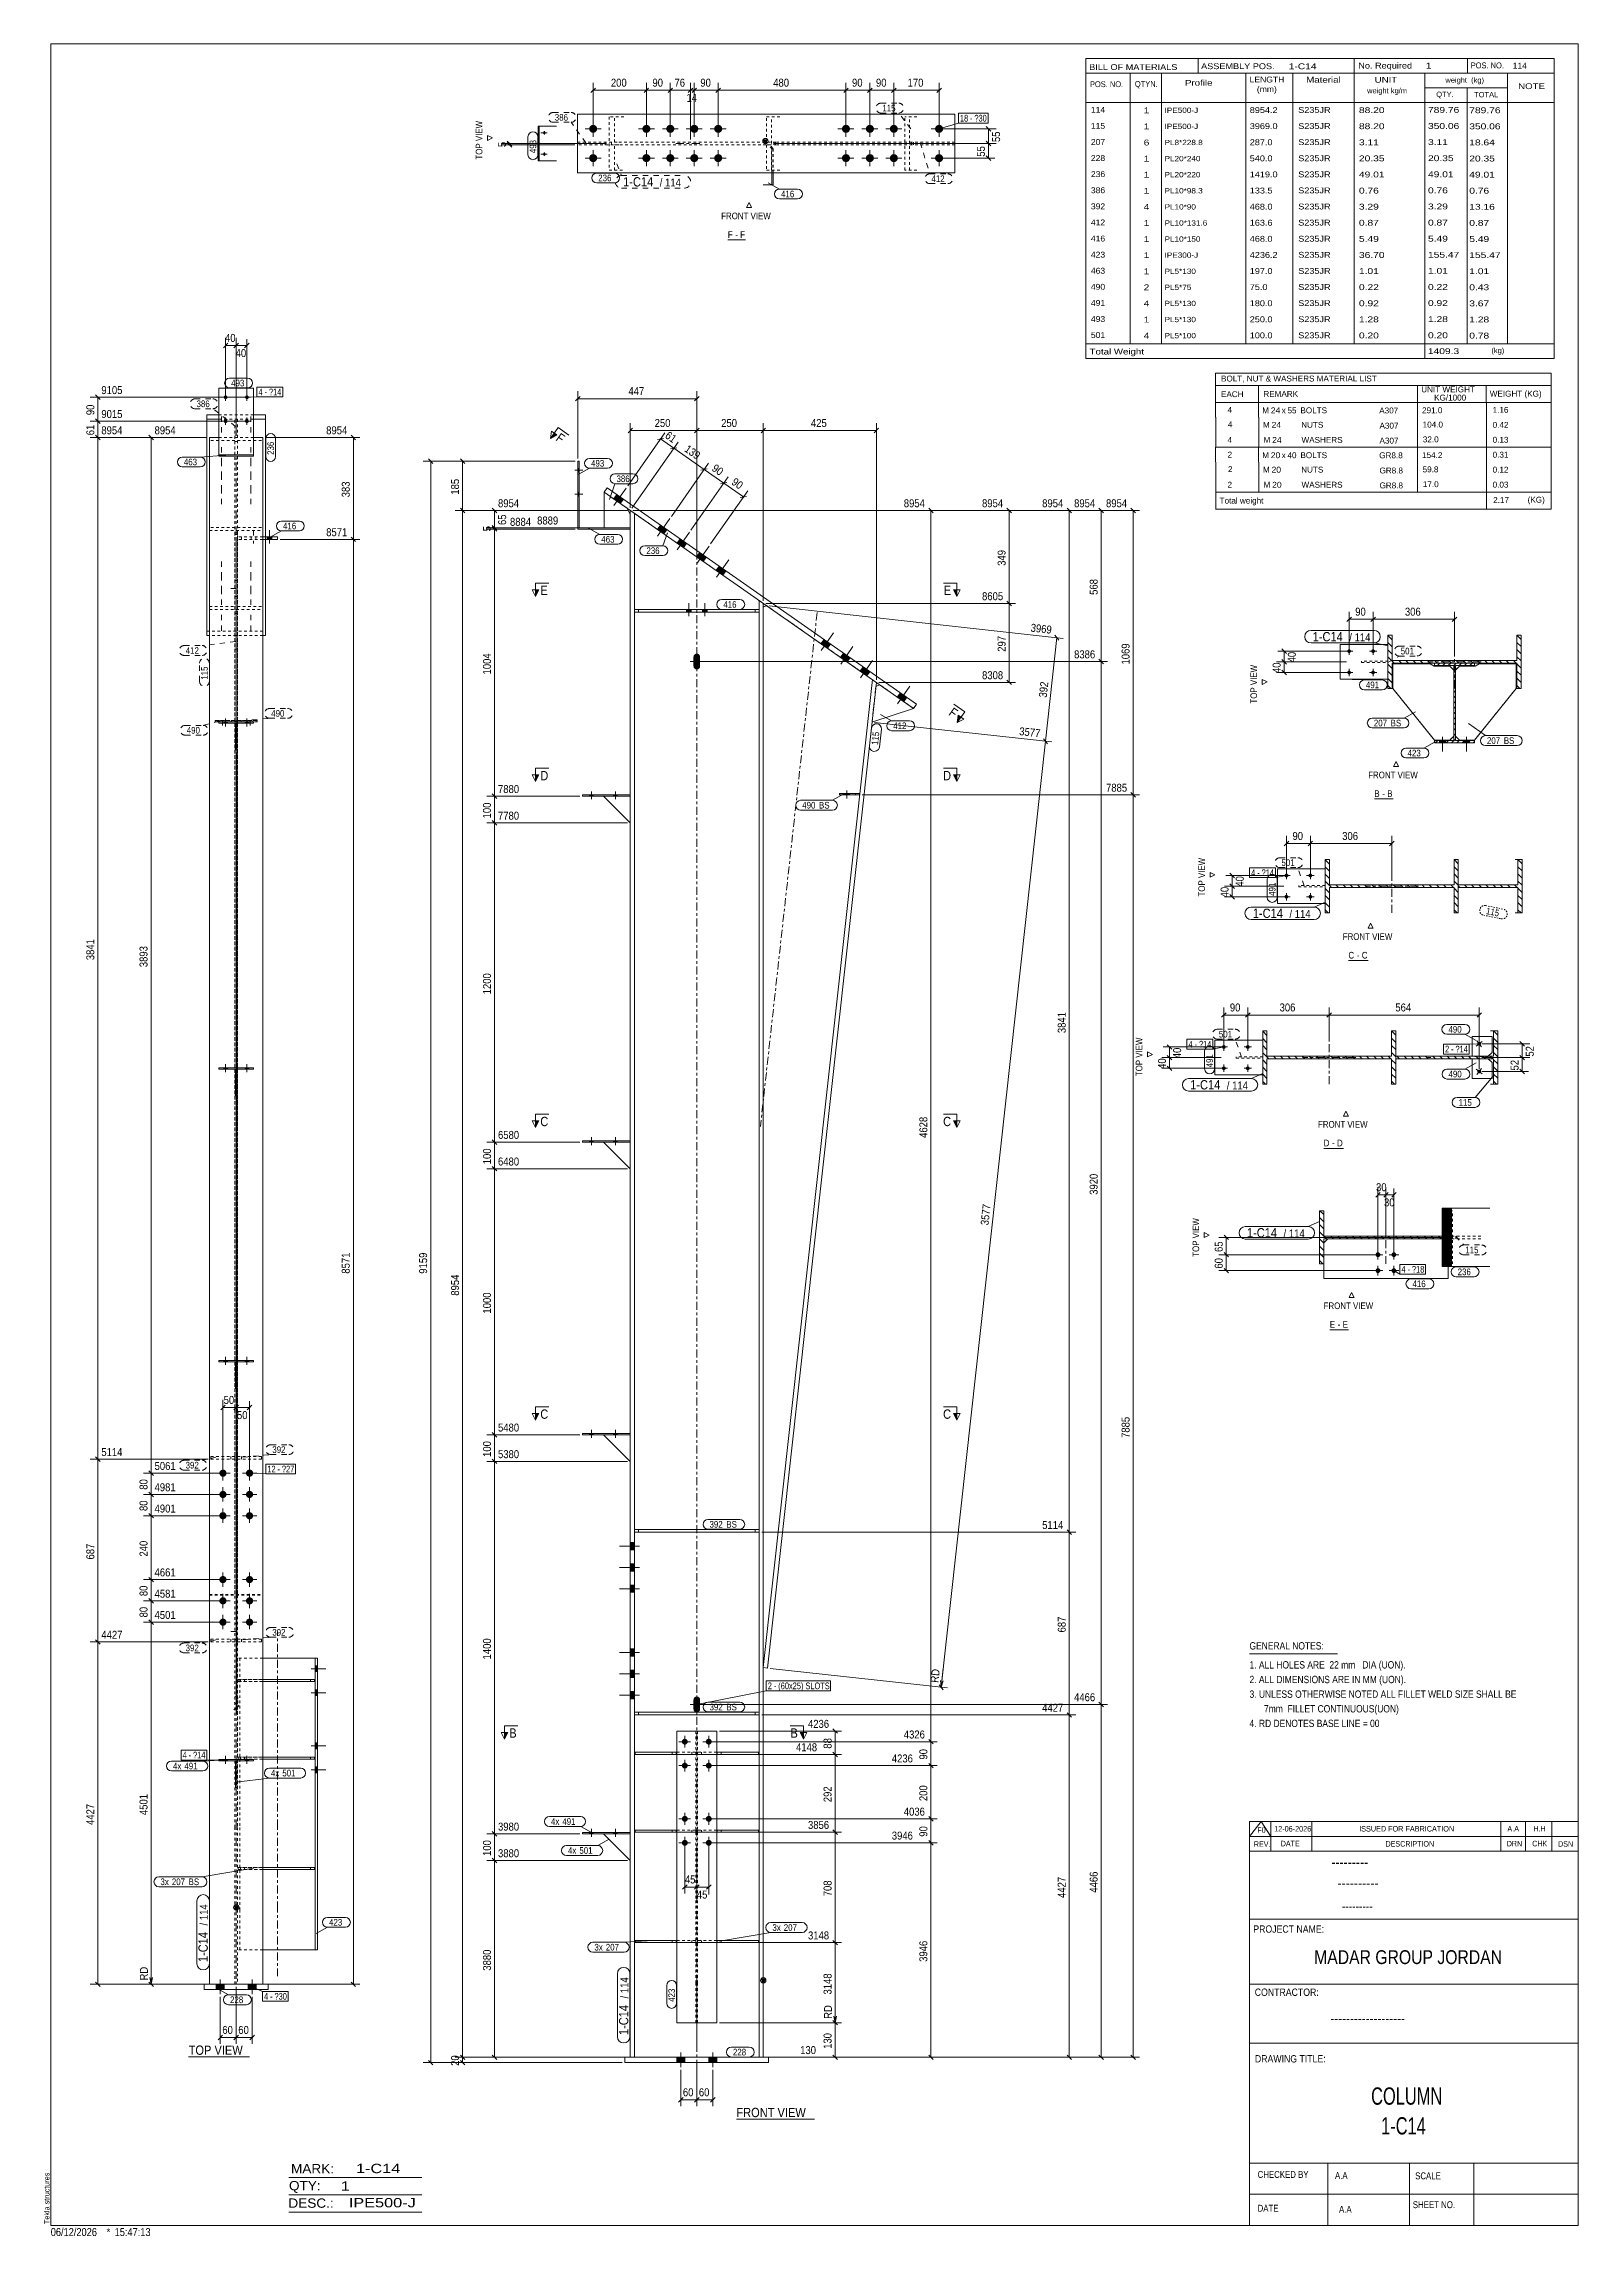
# Model space of a CAD drawing. Header units: millimetres. Extents: x 2 to 579, y 1 to 825.
import ezdxf

# ---------------------------------------------------------------- set-up
doc = ezdxf.new("R2010")
doc.units = ezdxf.units.MM
for name, pattern in [('XKITLINE00', [0]), ('XKITLINE01', [4, 1, -1, 1, -1]), ('XKITLINE02', [4, 2, -2]), ('XKITLINE03', [6, 3, -1, 1, -1]), ('XKITLINE04', [3, 0.5, -0.5, 0.5, -0.5, 0.5, -0.5])]:
    doc.linetypes.add(name, pattern=pattern)
for name, color, linetype, lineweight in [('Bolt', 3, 'Continuous', 0), ('BoltMark', 7, 'Continuous', 0), ('Dimensions', 7, 'Continuous', 0), ('DrawingSheet', 5, 'Continuous', 0), ('OtherObjectType', 7, 'Continuous', 0), ('Part', 2, 'Continuous', 0), ('PartMark', 7, 'Continuous', 0), ('Section', 6, 'Continuous', 0)]:
    doc.layers.add(name, color=color, linetype=linetype, lineweight=lineweight)
doc.styles.add('@ARIAL_UNICODE_MS_BOLD', font='ARIAL.TTF')
doc.styles.add('ARIAL', font='ARIAL.TTF')
doc.styles.add('ARIAL_NARROW', font='ARIALN.TTF')
doc.styles.add('COMIC_SANS_MS_BOLD', font='COMICBD.TTF')
doc.styles.add('SWIS721_EX_BT', font='ARIAL.TTF')
doc.styles.add('SWISSE', font='ARIAL.TTF')

# ---------------------------------------------------------------- blocks, each defined once
blk = doc.blocks.new('*A1')
at = {"layer": 'Part', "color": 7, "linetype": 'XKITLINE00', "lineweight": 0}
for p, q in [((485.57, 516.71), (483.97, 518.31)), ((485.57, 514.02), (483.97, 515.62)), ((485.57, 511.32), (483.97, 512.92)), ((533.97, 516.8), (532.37, 518.4)), ((533.97, 514.11), (532.37, 515.71)), ((533.97, 511.42), (532.37, 513.02)), ((486.3, 507.9), (483.97, 510.23)), ((485.57, 505.93), (483.97, 507.53)), ((485.57, 503.24), (483.97, 504.84)), ((488.99, 507.9), (487.99, 508.9)), ((491.68, 507.9), (490.68, 508.9)), ((494.38, 507.9), (493.38, 508.9)), ((497.07, 507.9), (496.07, 508.9)), ((499.77, 507.9), (498.77, 508.9)), ((502.46, 507.9), (501.46, 508.9)), ((505.15, 507.9), (504.15, 508.9)), ((507.85, 507.9), (506.85, 508.9)), ((510.54, 507.9), (509.54, 508.9)), ((513.24, 507.9), (512.24, 508.9)), ((515.93, 507.9), (514.93, 508.9)), ((518.63, 507.9), (517.63, 508.9)), ((521.32, 507.9), (520.32, 508.9)), ((524.01, 507.9), (523.01, 508.9)), ((526.71, 507.9), (525.71, 508.9)), ((529.4, 507.9), (528.4, 508.9)), ((532.1, 507.9), (531.1, 508.9)), ((533.97, 508.72), (532.37, 510.32)), ((533.97, 506.03), (532.37, 507.63)), ((533.97, 503.33), (532.37, 504.93)), ((485.57, 500.55), (483.97, 502.15)), ((485.02, 498.4), (483.97, 499.45)), ((533.97, 500.64), (532.37, 502.24)), ((533.51, 498.4), (532.37, 499.54))]:
    blk.add_line(p, q, dxfattribs=at)
blk = doc.blocks.new('*A2')
at = {"layer": 'Part', "color": 7, "linetype": 'XKITLINE00', "lineweight": 0}
for p, q in [((557.99, 516.79), (556.38, 518.4)), ((556.38, 518.4), (556.38, 518.4)), ((557.99, 514.1), (556.38, 515.71)), ((557.99, 511.41), (556.38, 513.02)), ((534.56, 507.9), (533.97, 508.49)), ((537.25, 507.9), (536.25, 508.9)), ((539.94, 507.9), (538.94, 508.9)), ((542.64, 507.9), (541.64, 508.9)), ((545.33, 507.9), (544.33, 508.9)), ((548.03, 507.9), (547.03, 508.9)), ((550.72, 507.9), (549.72, 508.9)), ((553.41, 507.9), (552.41, 508.9)), ((556.11, 507.9), (555.11, 508.9)), ((557.99, 508.71), (556.38, 510.32)), ((557.99, 506.02), (556.38, 507.63)), ((557.99, 503.32), (556.38, 504.93)), ((557.99, 500.63), (556.38, 502.24)), ((557.53, 498.4), (556.38, 499.54))]:
    blk.add_line(p, q, dxfattribs=at)
blk = doc.blocks.new('*A3')
at = {"layer": 'Part', "color": 7, "linetype": 'XKITLINE00', "lineweight": 0}
for p, q in [((462.04, 452.25), (460.44, 453.85)), ((510.44, 452.35), (508.84, 453.95)), ((462.04, 449.56), (460.44, 451.16)), ((462.04, 446.86), (460.44, 448.46)), ((462.76, 443.45), (460.44, 445.77)), ((510.44, 449.65), (508.84, 451.25)), ((510.44, 446.96), (508.84, 448.56)), ((510.44, 444.26), (508.84, 445.86)), ((462.04, 441.48), (460.44, 443.08)), ((462.04, 438.78), (460.44, 440.38)), ((462.04, 436.09), (460.44, 437.69)), ((465.46, 443.45), (464.46, 444.45)), ((468.15, 443.45), (467.15, 444.45)), ((470.85, 443.45), (469.85, 444.45)), ((473.54, 443.45), (472.54, 444.45)), ((476.23, 443.45), (475.23, 444.45)), ((478.93, 443.45), (477.93, 444.45)), ((481.62, 443.45), (480.62, 444.45)), ((484.32, 443.45), (483.32, 444.45)), ((487.01, 443.45), (486.01, 444.45)), ((489.7, 443.45), (488.7, 444.45)), ((492.4, 443.45), (491.4, 444.45)), ((495.09, 443.45), (494.09, 444.45)), ((497.79, 443.45), (496.79, 444.45)), ((500.48, 443.45), (499.48, 444.45)), ((503.17, 443.45), (502.17, 444.45)), ((505.87, 443.45), (504.87, 444.45)), ((508.56, 443.45), (507.56, 444.45)), ((510.44, 441.57), (508.84, 443.17)), ((510.44, 438.87), (508.84, 440.47)), ((510.44, 436.18), (508.84, 437.78)), ((461.49, 433.95), (460.44, 434.99)), ((509.98, 433.95), (508.84, 435.09))]:
    blk.add_line(p, q, dxfattribs=at)
blk = doc.blocks.new('*A4')
at = {"layer": 'Part', "color": 7, "linetype": 'XKITLINE00', "lineweight": 0}
for p, q in [((548.81, 452.34), (547.2, 453.95)), ((548.81, 449.64), (547.2, 451.25)), ((548.81, 446.95), (547.2, 448.56)), ((548.81, 444.25), (547.2, 445.86)), ((511.9, 443.45), (510.9, 444.45)), ((514.59, 443.45), (513.59, 444.45)), ((517.29, 443.45), (516.29, 444.45)), ((519.98, 443.45), (518.98, 444.45)), ((522.67, 443.45), (521.67, 444.45)), ((525.37, 443.45), (524.37, 444.45)), ((528.06, 443.45), (527.06, 444.45)), ((530.76, 443.45), (529.76, 444.45)), ((533.45, 443.45), (532.45, 444.45)), ((536.15, 443.45), (535.15, 444.45)), ((538.84, 443.45), (537.84, 444.45)), ((541.53, 443.45), (540.53, 444.45)), ((544.23, 443.45), (543.23, 444.45)), ((546.92, 443.45), (545.92, 444.45)), ((548.81, 441.56), (547.2, 443.17)), ((548.81, 438.86), (547.2, 440.47)), ((548.81, 436.17), (547.2, 437.78)), ((548.34, 433.95), (547.2, 435.09))]:
    blk.add_line(p, q, dxfattribs=at)
blk = doc.blocks.new('*A5')
at = {"layer": 'Part', "color": 7, "linetype": 'XKITLINE00', "lineweight": 0}
for p, q in [((483.37, 382.26), (481.77, 383.86)), ((483.37, 379.56), (481.77, 381.16)), ((483.37, 384.95), (481.95, 386.37)), ((483.37, 376.87), (481.77, 378.47)), ((482.02, 375.52), (481.77, 375.78)), ((483.37, 371.48), (481.77, 373.08)), ((483.37, 374.18), (482.02, 375.52)), ((484.37, 375.87), (483.37, 376.87)), ((487.06, 375.87), (486.06, 376.87)), ((489.75, 375.87), (488.75, 376.87)), ((492.45, 375.87), (491.45, 376.87)), ((495.14, 375.87), (494.14, 376.87)), ((497.84, 375.87), (496.84, 376.87)), ((500.53, 375.87), (499.53, 376.87)), ((503.22, 375.87), (502.22, 376.87)), ((505.92, 375.87), (504.92, 376.87)), ((508.61, 375.87), (507.61, 376.87)), ((511.31, 375.87), (510.31, 376.87)), ((514, 375.87), (513, 376.87)), ((516.69, 375.87), (515.69, 376.87)), ((519.39, 375.87), (518.39, 376.87)), ((522.08, 375.87), (521.08, 376.87)), ((524.78, 375.87), (523.78, 376.87)), ((527.47, 375.87), (526.47, 376.87)), ((483.37, 368.79), (481.77, 370.39)), ((483.09, 366.37), (481.77, 367.69))]:
    blk.add_line(p, q, dxfattribs=at)
blk = doc.blocks.new('*A6')
at = {"layer": 'Part', "color": 7, "linetype": 'XKITLINE00', "lineweight": 0}
for p, q in [((528.12, 387.13), (528.35, 387.37)), ((528.35, 386.9), (528.82, 387.37)), ((528.59, 386.66), (529.29, 387.37)), ((528.82, 386.43), (529.76, 387.37)), ((529.06, 386.19), (530.23, 387.37)), ((529.29, 385.96), (530.7, 387.37)), ((529.53, 385.72), (531.17, 387.37)), ((527.88, 386.9), (528.12, 387.13)), ((527.88, 386.43), (528.35, 386.9)), ((527.88, 385.96), (528.59, 386.66)), ((527.88, 385.49), (528.82, 386.43)), ((527.88, 385.02), (529.06, 386.19)), ((527.88, 384.55), (529.29, 385.96)), ((527.88, 384.08), (529.53, 385.72)), ((527.88, 383.61), (529.76, 385.49)), ((527.88, 383.14), (530, 385.25)), ((527.88, 382.67), (530.23, 385.02)), ((527.88, 382.2), (530.47, 384.78)), ((527.88, 381.73), (530.7, 384.55)), ((527.88, 381.26), (530.94, 384.31)), ((527.88, 380.79), (531.17, 384.08)), ((527.88, 380.32), (531.37, 383.81)), ((527.88, 379.85), (531.37, 383.34)), ((527.88, 379.38), (531.37, 382.87)), ((527.88, 378.91), (531.37, 382.4)), ((527.88, 378.43), (531.37, 381.93)), ((527.88, 377.96), (531.37, 381.46)), ((527.88, 377.49), (531.37, 380.99)), ((527.88, 377.02), (531.37, 380.52)), ((527.88, 376.55), (531.37, 380.04)), ((527.88, 376.08), (531.37, 379.57)), ((527.88, 375.61), (531.37, 379.1)), ((529.76, 385.49), (531.37, 387.1)), ((530, 385.25), (531.37, 386.63)), ((530.23, 385.02), (531.37, 386.16)), ((530.47, 384.78), (531.37, 385.69)), ((530.7, 384.55), (531.37, 385.22)), ((530.94, 384.31), (531.37, 384.75)), ((531.17, 384.08), (531.37, 384.28)), ((527.88, 375.14), (531.37, 378.63)), ((527.88, 374.67), (531.37, 378.16)), ((527.88, 374.2), (531.37, 377.69)), ((527.88, 373.73), (531.37, 377.22)), ((527.88, 373.26), (531.37, 376.75)), ((527.88, 372.79), (531.37, 376.28)), ((527.88, 372.32), (531.37, 375.81)), ((527.88, 371.85), (531.37, 375.34)), ((527.88, 371.38), (531.37, 374.87)), ((527.88, 370.91), (531.37, 374.4)), ((527.88, 370.44), (531.37, 373.93)), ((527.88, 369.97), (531.37, 373.46)), ((527.88, 369.5), (531.37, 372.99)), ((527.88, 369.03), (531.37, 372.52)), ((527.88, 368.56), (531.37, 372.05)), ((527.88, 368.09), (531.37, 371.58)), ((527.88, 367.62), (531.37, 371.11)), ((527.88, 367.15), (531.37, 370.64)), ((527.88, 366.68), (531.37, 370.17)), ((527.88, 366.21), (531.37, 369.7)), ((527.88, 365.74), (531.37, 369.23)), ((527.98, 365.37), (531.37, 368.76)), ((528.45, 365.37), (531.37, 368.29)), ((528.92, 365.37), (531.37, 367.82)), ((529.39, 365.37), (531.37, 367.35)), ((529.87, 365.37), (531.37, 366.88)), ((530.34, 365.37), (531.37, 366.41)), ((530.81, 365.37), (531.37, 365.94)), ((531.28, 365.37), (531.36, 365.46))]:
    blk.add_line(p, q, dxfattribs=at)
blk = doc.blocks.new('*A7')
at = {"layer": 'Part', "color": 7, "linetype": 'XKITLINE00', "lineweight": 0}
for p, q in [((509.14, 601.02), (507.54, 602.62)), ((557.54, 601.11), (555.94, 602.71)), ((509.14, 598.33), (507.54, 599.93)), ((509.14, 595.63), (507.54, 597.23)), ((509.86, 592.21), (507.54, 594.54)), ((557.54, 598.42), (555.94, 600.02)), ((557.54, 595.72), (555.94, 597.32)), ((557.54, 593.03), (555.94, 594.63)), ((509.14, 590.24), (507.54, 591.84)), ((509.14, 587.55), (507.54, 589.15)), ((509.14, 584.86), (507.54, 586.46)), ((512.56, 592.21), (511.56, 593.21)), ((515.25, 592.21), (514.25, 593.21)), ((517.95, 592.21), (516.95, 593.21)), ((520.64, 592.21), (519.64, 593.21)), ((523.33, 592.21), (522.33, 593.21)), ((526.03, 592.21), (525.03, 593.21)), ((528.72, 592.21), (527.72, 593.21)), ((531.42, 592.21), (530.42, 593.21)), ((534.11, 592.21), (533.11, 593.21)), ((536.81, 592.21), (535.81, 593.21)), ((539.5, 592.21), (538.5, 593.21)), ((542.19, 592.21), (541.19, 593.21)), ((544.89, 592.21), (543.89, 593.21)), ((547.58, 592.21), (546.58, 593.21)), ((550.28, 592.21), (549.28, 593.21)), ((552.97, 592.21), (551.97, 593.21)), ((555.66, 592.21), (554.66, 593.21)), ((557.54, 590.34), (555.94, 591.94)), ((557.54, 587.64), (555.94, 589.24)), ((557.54, 584.95), (555.94, 586.55)), ((508.59, 582.71), (507.54, 583.76)), ((557.08, 582.71), (555.94, 583.85))]:
    blk.add_line(p, q, dxfattribs=at)
blk = doc.blocks.new('*A8')
at = {"layer": 'Part', "color": 7, "linetype": 'XKITLINE00', "lineweight": 0}
for p, q in [((525.04, 592.21), (525.04, 592.21)), ((525.04, 592.21), (525.04, 592.21)), ((527.06, 592.21), (526.16, 591.31)), ((529.08, 592.21), (528.18, 591.31)), ((531.1, 592.21), (530.2, 591.31)), ((533.12, 592.21), (532.22, 591.31)), ((532.87, 589.94), (532.22, 589.29)), ((532.87, 587.91), (532.22, 587.26)), ((532.87, 585.89), (532.22, 585.24)), ((535.14, 592.21), (534.24, 591.31)), ((537.16, 592.21), (536.26, 591.31)), ((539.18, 592.21), (538.28, 591.31)), ((532.87, 583.87), (532.22, 583.22)), ((532.87, 581.85), (532.22, 581.2)), ((532.87, 579.83), (532.22, 579.18)), ((532.87, 577.81), (532.22, 577.16)), ((532.87, 575.79), (532.22, 575.14)), ((532.87, 573.77), (532.22, 573.12)), ((532.87, 571.75), (532.22, 571.1)), ((532.87, 569.73), (532.22, 569.08)), ((526.25, 563.11), (525.35, 562.21)), ((528.27, 563.11), (527.37, 562.21)), ((530.29, 563.11), (529.39, 562.21)), ((532.87, 563.67), (531.41, 562.21)), ((532.87, 567.71), (532.22, 567.06)), ((532.87, 565.69), (532.22, 565.04)), ((534.33, 563.11), (533.43, 562.21)), ((536.35, 563.11), (535.45, 562.21)), ((538.37, 563.11), (537.47, 562.21)), ((540.04, 562.76), (539.49, 562.21))]:
    blk.add_line(p, q, dxfattribs=at)
blk = doc.blocks.new('*A9')
at = {"layer": 'Bolt'}
for points in [[(224.37, 258.97), (222.77, 258.97), (222.77, 261.67), (224.37, 261.67)], [(224.37, 258.97), (222.77, 258.97), (222.77, 261.67), (224.37, 261.67)], [(224.37, 250.97), (222.77, 250.97), (222.77, 253.67), (224.37, 253.67)], [(224.37, 250.97), (222.77, 250.97), (222.77, 253.67), (224.37, 253.67)], [(224.37, 242.97), (222.77, 242.97), (222.77, 245.67), (224.37, 245.67)], [(224.37, 242.97), (222.77, 242.97), (222.77, 245.67), (224.37, 245.67)], [(224.37, 218.97), (222.77, 218.97), (222.77, 221.67), (224.37, 221.67)], [(224.37, 218.97), (222.77, 218.97), (222.77, 221.67), (224.37, 221.67)], [(224.37, 210.97), (222.77, 210.97), (222.77, 213.67), (224.37, 213.67)], [(224.37, 210.97), (222.77, 210.97), (222.77, 213.67), (224.37, 213.67)], [(224.37, 202.97), (222.77, 202.97), (222.77, 205.67), (224.37, 205.67)], [(224.37, 202.97), (222.77, 202.97), (222.77, 205.67), (224.37, 205.67)]]:
    blk.add_hatch(color=3, dxfattribs=at).paths.add_polyline_path(points, flags=17)
at = {"layer": 'Bolt', "color": 3, "linetype": 'XKITLINE00', "lineweight": 0}
for p, q in [((226.22, 260.32), (218.72, 260.32)), ((226.22, 260.32), (218.72, 260.32)), ((224.37, 261.67), (222.77, 261.67)), ((224.37, 261.67), (222.77, 261.67)), ((224.37, 258.97), (222.77, 258.97)), ((224.37, 258.97), (222.77, 258.97)), ((226.22, 252.32), (218.72, 252.32)), ((226.22, 252.32), (218.72, 252.32)), ((224.37, 253.67), (222.77, 253.67)), ((224.37, 253.67), (222.77, 253.67)), ((224.37, 250.97), (222.77, 250.97)), ((224.37, 250.97), (222.77, 250.97)), ((226.22, 244.32), (218.72, 244.32)), ((226.22, 244.32), (218.72, 244.32)), ((224.37, 245.67), (222.77, 245.67)), ((224.37, 245.67), (222.77, 245.67)), ((224.37, 242.97), (222.77, 242.97)), ((224.37, 242.97), (222.77, 242.97)), ((226.22, 220.32), (218.72, 220.32)), ((226.22, 220.32), (218.72, 220.32)), ((224.37, 221.67), (222.77, 221.67)), ((224.37, 221.67), (222.77, 221.67)), ((224.37, 218.97), (222.77, 218.97)), ((224.37, 218.97), (222.77, 218.97)), ((226.22, 212.32), (218.72, 212.32)), ((226.22, 212.32), (218.72, 212.32)), ((224.37, 213.67), (222.77, 213.67)), ((224.37, 213.67), (222.77, 213.67)), ((224.37, 210.97), (222.77, 210.97)), ((224.37, 210.97), (222.77, 210.97)), ((226.22, 204.32), (218.72, 204.32)), ((226.22, 204.32), (218.72, 204.32)), ((224.37, 205.67), (222.77, 205.67)), ((224.37, 205.67), (222.77, 205.67)), ((224.37, 202.97), (222.77, 202.97)), ((224.37, 202.97), (222.77, 202.97))]:
    blk.add_line(p, q, dxfattribs=at)
blk = doc.blocks.new('*A10')
at = {"layer": 'Bolt'}
for points in [[(248.25, 589.91), (247.77, 589.82), (247.3, 589.91), (246.89, 590.18), (246.62, 590.59), (246.52, 591.07), (246.52, 594.57), (246.62, 595.05), (246.89, 595.45), (247.3, 595.72), (247.77, 595.82), (248.25, 595.72), (248.66, 595.45), (248.93, 595.05), (249.02, 594.57), (249.02, 591.07), (248.93, 590.59), (248.66, 590.18)], [(248.25, 197.91), (247.77, 197.82), (247.3, 197.91), (246.89, 198.18), (246.62, 198.59), (246.52, 199.07), (246.52, 202.57), (246.62, 203.05), (246.89, 203.45), (247.3, 203.72), (247.77, 203.82), (248.25, 203.72), (248.66, 203.45), (248.93, 203.05), (249.02, 202.57), (249.02, 199.07), (248.93, 198.59), (248.66, 198.18)]]:
    blk.add_hatch(color=3, dxfattribs=at).paths.add_polyline_path(points, flags=17)
at = {"layer": 'Bolt', "color": 3, "linetype": 'XKITLINE00', "lineweight": 0}
for p, q in [((247.77, 595.32), (247.77, 590.32)), ((250.27, 592.82), (245.27, 592.82)), ((250.27, 200.82), (245.27, 200.82)), ((247.77, 203.32), (247.77, 198.32))]:
    blk.add_line(p, q, dxfattribs=at)
blk = doc.blocks.new('*A11')
at = {"layer": 'Bolt'}
for points in [[(220.18, 653.87), (219.03, 652.23), (216.57, 653.95), (217.72, 655.59)], [(220.18, 653.87), (219.03, 652.23), (216.57, 653.95), (217.72, 655.59)], [(236.57, 642.41), (235.43, 640.77), (232.97, 642.49), (234.11, 644.13)], [(236.57, 642.41), (235.43, 640.77), (232.97, 642.49), (234.11, 644.13)], [(243.95, 637.26), (242.8, 635.62), (240.34, 637.34), (241.49, 638.98)], [(243.95, 637.26), (242.8, 635.62), (240.34, 637.34), (241.49, 638.98)], [(251.32, 632.1), (250.18, 630.46), (247.72, 632.18), (248.87, 633.82)], [(251.32, 632.1), (250.18, 630.46), (247.72, 632.18), (248.87, 633.82)], [(258.7, 626.94), (257.56, 625.31), (255.1, 627.02), (256.24, 628.66)], [(258.7, 626.94), (257.56, 625.31), (255.1, 627.02), (256.24, 628.66)], [(298.04, 599.45), (296.9, 597.81), (294.44, 599.53), (295.59, 601.16)], [(298.04, 599.45), (296.9, 597.81), (294.44, 599.53), (295.59, 601.16)], [(305.42, 594.29), (304.27, 592.65), (301.82, 594.37), (302.96, 596.01)], [(305.42, 594.29), (304.27, 592.65), (301.82, 594.37), (302.96, 596.01)], [(312.8, 589.13), (311.65, 587.49), (309.19, 589.21), (310.34, 590.85)], [(312.8, 589.13), (311.65, 587.49), (309.19, 589.21), (310.34, 590.85)], [(326.73, 579.39), (325.59, 577.76), (323.13, 579.47), (324.27, 581.11)], [(326.73, 579.39), (325.59, 577.76), (323.13, 579.47), (324.27, 581.11)]]:
    blk.add_hatch(color=3, dxfattribs=at).paths.add_polyline_path(points, flags=17)
at = {"layer": 'Bolt', "color": 3, "linetype": 'XKITLINE00', "lineweight": 0}
for p, q in [((216.57, 653.95), (217.72, 655.59)), ((216.57, 653.95), (217.72, 655.59)), ((216.66, 651.45), (221.24, 658.01)), ((216.66, 651.45), (221.24, 658.01)), ((219.03, 652.23), (220.18, 653.87)), ((219.03, 652.23), (220.18, 653.87)), ((232.97, 642.49), (234.11, 644.13)), ((232.97, 642.49), (234.11, 644.13)), ((233.05, 639.99), (237.63, 646.55)), ((233.05, 639.99), (237.63, 646.55)), ((235.43, 640.77), (236.57, 642.41)), ((235.43, 640.77), (236.57, 642.41)), ((240.34, 637.34), (241.49, 638.98)), ((240.34, 637.34), (241.49, 638.98)), ((240.43, 634.84), (245.01, 641.39)), ((240.43, 634.84), (245.01, 641.39)), ((242.8, 635.62), (243.95, 637.26)), ((242.8, 635.62), (243.95, 637.26)), ((247.8, 629.68), (252.39, 636.24)), ((247.8, 629.68), (252.39, 636.24)), ((247.72, 632.18), (248.87, 633.82)), ((247.72, 632.18), (248.87, 633.82)), ((250.18, 630.46), (251.32, 632.1)), ((250.18, 630.46), (251.32, 632.1)), ((255.1, 627.02), (256.24, 628.66)), ((255.1, 627.02), (256.24, 628.66)), ((255.18, 624.53), (259.76, 631.08)), ((255.18, 624.53), (259.76, 631.08)), ((257.56, 625.31), (258.7, 626.94)), ((257.56, 625.31), (258.7, 626.94)), ((294.52, 597.03), (299.11, 603.58)), ((294.52, 597.03), (299.11, 603.58)), ((294.44, 599.53), (295.59, 601.16)), ((294.44, 599.53), (295.59, 601.16)), ((296.9, 597.81), (298.04, 599.45)), ((296.9, 597.81), (298.04, 599.45)), ((301.82, 594.37), (302.96, 596.01)), ((301.82, 594.37), (302.96, 596.01)), ((301.9, 591.87), (306.48, 598.43)), ((301.9, 591.87), (306.48, 598.43)), ((304.27, 592.65), (305.42, 594.29)), ((304.27, 592.65), (305.42, 594.29)), ((309.19, 589.21), (310.34, 590.85)), ((309.19, 589.21), (310.34, 590.85)), ((309.28, 586.71), (313.86, 593.27)), ((309.28, 586.71), (313.86, 593.27)), ((311.65, 587.49), (312.8, 589.13)), ((311.65, 587.49), (312.8, 589.13)), ((323.13, 579.47), (324.27, 581.11)), ((323.13, 579.47), (324.27, 581.11)), ((323.21, 576.98), (327.79, 583.53)), ((323.21, 576.98), (327.79, 583.53)), ((325.59, 577.76), (326.73, 579.39)), ((325.59, 577.76), (326.73, 579.39))]:
    blk.add_line(p, q, dxfattribs=at)
blk = doc.blocks.new('*A12')
at = {"layer": 'Bolt'}
for points in [[(207.47, 302.19), (207.47, 302.69), (208.87, 302.69), (208.87, 302.19)], [(207.47, 302.19), (207.47, 302.69), (208.87, 302.69), (208.87, 302.19)], [(216.47, 302.19), (216.47, 302.69), (217.87, 302.69), (217.87, 302.19)], [(216.47, 302.19), (216.47, 302.69), (217.87, 302.69), (217.87, 302.19)]]:
    blk.add_hatch(color=3, dxfattribs=at).paths.add_polyline_path(points, flags=17)
at = {"layer": 'Bolt', "color": 3, "linetype": 'XKITLINE00', "lineweight": 0}
for p, q in [((207.47, 302.19), (207.47, 302.69)), ((207.47, 302.19), (207.47, 302.69)), ((208.17, 301.03), (208.17, 304.03)), ((208.17, 301.03), (208.17, 304.03)), ((208.87, 302.19), (208.87, 302.69)), ((208.87, 302.19), (208.87, 302.69)), ((216.47, 302.19), (216.47, 302.69)), ((216.47, 302.19), (216.47, 302.69)), ((217.17, 301.03), (217.17, 304.03)), ((217.17, 301.03), (217.17, 304.03)), ((217.87, 302.19), (217.87, 302.69)), ((217.87, 302.19), (217.87, 302.69))]:
    blk.add_line(p, q, dxfattribs=at)
blk = doc.blocks.new('*A13')
at = {"layer": 'Bolt'}
for points in [[(207.47, 412.19), (207.47, 412.69), (208.87, 412.69), (208.87, 412.19)], [(207.47, 412.19), (207.47, 412.69), (208.87, 412.69), (208.87, 412.19)], [(216.47, 412.19), (216.47, 412.69), (217.87, 412.69), (217.87, 412.19)], [(216.47, 412.19), (216.47, 412.69), (217.87, 412.69), (217.87, 412.19)]]:
    blk.add_hatch(color=3, dxfattribs=at).paths.add_polyline_path(points, flags=17)
at = {"layer": 'Bolt', "color": 3, "linetype": 'XKITLINE00', "lineweight": 0}
for p, q in [((207.47, 412.19), (207.47, 412.69)), ((207.47, 412.19), (207.47, 412.69)), ((208.17, 411.03), (208.17, 414.03)), ((208.17, 411.03), (208.17, 414.03)), ((208.87, 412.19), (208.87, 412.69)), ((208.87, 412.19), (208.87, 412.69)), ((216.47, 412.19), (216.47, 412.69)), ((216.47, 412.19), (216.47, 412.69)), ((217.17, 411.03), (217.17, 414.03)), ((217.17, 411.03), (217.17, 414.03)), ((217.87, 412.19), (217.87, 412.69)), ((217.87, 412.19), (217.87, 412.69))]:
    blk.add_line(p, q, dxfattribs=at)
blk = doc.blocks.new('*A14')
at = {"layer": 'Bolt'}
for points in [[(203.07, 665.44), (203.57, 665.44), (203.57, 664.04), (203.07, 664.04)], [(203.07, 656.44), (203.57, 656.44), (203.57, 655.04), (203.07, 655.04)]]:
    blk.add_hatch(color=3, dxfattribs=at).paths.add_polyline_path(points, flags=17)
at = {"layer": 'Bolt', "color": 3, "linetype": 'XKITLINE00', "lineweight": 0}
for p, q in [((204.91, 664.74), (201.91, 664.74)), ((203.57, 665.44), (203.07, 665.44)), ((203.57, 664.04), (203.07, 664.04)), ((204.91, 655.74), (201.91, 655.74)), ((203.57, 656.44), (203.07, 656.44)), ((203.57, 655.04), (203.07, 655.04))]:
    blk.add_line(p, q, dxfattribs=at)
blk = doc.blocks.new('*A15')
at = {"layer": 'Bolt'}
for points in [[(203.07, 665.44), (203.57, 665.44), (203.57, 664.04), (203.07, 664.04)], [(203.07, 656.44), (203.57, 656.44), (203.57, 655.04), (203.07, 655.04)]]:
    blk.add_hatch(color=3, dxfattribs=at).paths.add_polyline_path(points, flags=17)
at = {"layer": 'Bolt', "color": 3, "linetype": 'XKITLINE00', "lineweight": 0}
for p, q in [((204.91, 664.74), (201.91, 664.74)), ((203.57, 665.44), (203.07, 665.44)), ((203.57, 664.04), (203.07, 664.04)), ((204.91, 655.74), (201.91, 655.74)), ((203.57, 656.44), (203.07, 656.44)), ((203.57, 655.04), (203.07, 655.04))]:
    blk.add_line(p, q, dxfattribs=at)
blk = doc.blocks.new('*A16')
at = {"layer": 'Bolt'}
for points in [[(207.47, 542.19), (207.47, 542.69), (208.87, 542.69), (208.87, 542.19)], [(207.47, 542.19), (207.47, 542.69), (208.87, 542.69), (208.87, 542.19)], [(216.47, 542.19), (216.47, 542.69), (217.87, 542.69), (217.87, 542.19)], [(216.47, 542.19), (216.47, 542.69), (217.87, 542.69), (217.87, 542.19)]]:
    blk.add_hatch(color=3, dxfattribs=at).paths.add_polyline_path(points, flags=17)
at = {"layer": 'Bolt', "color": 3, "linetype": 'XKITLINE00', "lineweight": 0}
for p, q in [((208.17, 541.03), (208.17, 544.03)), ((208.17, 541.03), (208.17, 544.03)), ((217.17, 541.03), (217.17, 544.03)), ((217.17, 541.03), (217.17, 544.03)), ((207.47, 542.19), (207.47, 542.69)), ((207.47, 542.19), (207.47, 542.69)), ((208.87, 542.19), (208.87, 542.69)), ((208.87, 542.19), (208.87, 542.69)), ((216.47, 542.19), (216.47, 542.69)), ((216.47, 542.19), (216.47, 542.69)), ((217.87, 542.19), (217.87, 542.69)), ((217.87, 542.19), (217.87, 542.69))]:
    blk.add_line(p, q, dxfattribs=at)
blk = doc.blocks.new('*A17')
at = {"layer": 'Bolt', "color": 3, "linetype": 'XKITLINE02', "lineweight": 0}
for p, q in [((304.17, 541.34), (304.17, 544.34)), ((303.19, 542.69), (303.19, 543.19)), ((305.16, 542.69), (305.16, 543.19))]:
    blk.add_line(p, q, dxfattribs=at)
blk = doc.blocks.new('*A18')
at = {"layer": 'Bolt'}
blk.add_hatch(color=3, dxfattribs=at).paths.add_polyline_path([(305.16, 543.19), (305.16, 542.69), (303.19, 542.69), (303.19, 543.19)], flags=17)
at = {"layer": 'Bolt', "color": 3, "linetype": 'XKITLINE00', "lineweight": 0}
for p, q in [((304.17, 541.34), (304.17, 544.34)), ((303.19, 542.69), (303.19, 543.19)), ((305.16, 542.69), (305.16, 543.19))]:
    blk.add_line(p, q, dxfattribs=at)
blk = doc.blocks.new('*A19')
at = {"layer": 'Bolt'}
for points in [[(243.27, 68.19), (243.27, 66.19), (240.27, 66.19), (240.27, 68.19)], [(243.27, 68.19), (243.27, 66.19), (240.27, 66.19), (240.27, 68.19)], [(255.27, 68.19), (255.27, 66.19), (252.27, 66.19), (252.27, 68.19)], [(255.27, 68.19), (255.27, 66.19), (252.27, 66.19), (252.27, 68.19)]]:
    blk.add_hatch(color=3, dxfattribs=at).paths.add_polyline_path(points, flags=17)
at = {"layer": 'Bolt', "color": 3, "linetype": 'XKITLINE00', "lineweight": 0}
for p, q in [((240.27, 68.19), (240.27, 66.19)), ((240.27, 68.19), (240.27, 66.19)), ((241.77, 69.94), (241.77, 64.44)), ((241.77, 69.94), (241.77, 64.44)), ((243.27, 68.19), (243.27, 66.19)), ((243.27, 68.19), (243.27, 66.19)), ((252.27, 68.19), (252.27, 66.19)), ((252.27, 68.19), (252.27, 66.19)), ((253.77, 69.94), (253.77, 64.44)), ((253.77, 69.94), (253.77, 64.44)), ((255.27, 68.19), (255.27, 66.19)), ((255.27, 68.19), (255.27, 66.19))]:
    blk.add_line(p, q, dxfattribs=at)
blk = doc.blocks.new('*A20')
at = {"layer": 'Bolt'}
for points in [[(207.47, 152.19), (207.47, 152.69), (208.87, 152.69), (208.87, 152.19)], [(207.47, 152.19), (207.47, 152.69), (208.87, 152.69), (208.87, 152.19)], [(216.47, 152.19), (216.47, 152.69), (217.87, 152.69), (217.87, 152.19)], [(216.47, 152.19), (216.47, 152.69), (217.87, 152.69), (217.87, 152.19)]]:
    blk.add_hatch(color=3, dxfattribs=at).paths.add_polyline_path(points, flags=17)
at = {"layer": 'Bolt', "color": 3, "linetype": 'XKITLINE00', "lineweight": 0}
for p, q in [((207.47, 152.19), (207.47, 152.69)), ((207.47, 152.19), (207.47, 152.69)), ((208.17, 151.03), (208.17, 154.03)), ((208.17, 151.03), (208.17, 154.03)), ((208.87, 152.19), (208.87, 152.69)), ((208.87, 152.19), (208.87, 152.69)), ((216.47, 152.19), (216.47, 152.69)), ((216.47, 152.19), (216.47, 152.69)), ((217.17, 151.03), (217.17, 154.03)), ((217.17, 151.03), (217.17, 154.03)), ((217.87, 152.19), (217.87, 152.69)), ((217.87, 152.19), (217.87, 152.69))]:
    blk.add_line(p, q, dxfattribs=at)
blk = doc.blocks.new('*A21')
at = {"layer": 'Bolt'}
for points in [[(243.87, 611.32), (243.87, 612.32), (245.67, 612.32), (245.67, 611.32)], [(243.87, 611.32), (243.87, 612.32), (245.67, 612.32), (245.67, 611.32)], [(249.87, 611.32), (249.87, 612.32), (251.67, 612.32), (251.67, 611.32)], [(249.87, 611.32), (249.87, 612.32), (251.67, 612.32), (251.67, 611.32)]]:
    blk.add_hatch(color=3, dxfattribs=at).paths.add_polyline_path(points, flags=17)
at = {"layer": 'Bolt', "color": 3, "linetype": 'XKITLINE00', "lineweight": 0}
for p, q in [((243.87, 612.32), (243.87, 611.32)), ((243.87, 612.32), (243.87, 611.32)), ((244.77, 614.82), (244.77, 609.82)), ((244.77, 614.82), (244.77, 609.82)), ((245.67, 612.32), (245.67, 611.32)), ((245.67, 612.32), (245.67, 611.32)), ((249.87, 612.32), (249.87, 611.32)), ((249.87, 612.32), (249.87, 611.32)), ((250.77, 614.82), (250.77, 609.82)), ((250.77, 614.82), (250.77, 609.82)), ((251.67, 612.32), (251.67, 611.32)), ((251.67, 612.32), (251.67, 611.32))]:
    blk.add_line(p, q, dxfattribs=at)
blk = doc.blocks.new('*A22')
at = {"layer": 'Bolt'}
for points in [[(242.17, 186.84), (242.18, 186.87), (242.18, 186.9), (242.18, 186.92), (242.18, 186.95), (242.19, 186.98), (242.19, 187.01), (242.2, 187.03), (242.2, 187.06), (242.21, 187.08), (242.21, 187.11), (242.22, 187.14), (242.23, 187.16), (242.24, 187.19), (242.25, 187.21), (242.26, 187.24), (242.27, 187.26), (242.28, 187.29), (242.29, 187.31), (242.3, 187.34), (242.32, 187.36), (242.33, 187.38), (242.35, 187.41), (242.36, 187.43), (242.38, 187.45), (242.39, 187.47), (242.41, 187.49), (242.42, 187.51), (242.44, 187.54), (242.46, 187.56), (242.48, 187.58), (242.5, 187.59), (242.52, 187.61), (242.54, 187.63), (242.56, 187.65), (242.58, 187.67), (242.6, 187.68), (242.62, 187.7), (242.64, 187.72), (242.66, 187.73), (242.69, 187.75), (242.71, 187.76), (242.73, 187.77), (242.76, 187.79), (242.78, 187.8), (242.8, 187.81), (242.83, 187.82), (242.85, 187.83), (242.88, 187.84), (242.9, 187.85), (242.93, 187.86), (242.96, 187.87), (242.98, 187.88), (243.01, 187.88), (243.03, 187.89), (243.06, 187.9), (243.09, 187.9), (243.11, 187.91), (243.14, 187.91), (243.17, 187.91), (243.19, 187.91), (243.22, 187.92), (243.25, 187.92), (243.27, 187.92), (243.3, 187.92), (243.33, 187.92), (243.36, 187.91), (243.38, 187.91), (243.41, 187.91), (243.44, 187.91), (243.46, 187.9), (243.49, 187.9), (243.52, 187.89), (243.54, 187.88), (243.57, 187.88), (243.59, 187.87), (243.62, 187.86), (243.65, 187.85), (243.67, 187.84), (243.7, 187.83), (243.72, 187.82), (243.74, 187.81), (243.77, 187.8), (243.79, 187.79), (243.82, 187.77), (243.84, 187.76), (243.86, 187.75), (243.89, 187.73), (243.91, 187.72), (243.93, 187.7), (243.95, 187.68), (243.97, 187.67), (243.99, 187.65), (244.01, 187.63), (244.03, 187.61), (244.05, 187.59), (244.07, 187.58), (244.09, 187.56), (244.11, 187.54), (244.12, 187.51), (244.14, 187.49), (244.16, 187.47), (244.17, 187.45), (244.19, 187.43), (244.2, 187.41), (244.22, 187.38), (244.23, 187.36), (244.24, 187.34), (244.26, 187.31), (244.27, 187.29), (244.28, 187.26), (244.29, 187.24), (244.3, 187.21), (244.31, 187.19), (244.32, 187.16), (244.33, 187.14), (244.33, 187.11), (244.34, 187.08), (244.35, 187.06), (244.35, 187.03), (244.36, 187.01), (244.36, 186.98), (244.37, 186.95), (244.37, 186.92), (244.37, 186.9), (244.37, 186.87), (244.37, 186.84), (244.37, 186.82), (244.37, 186.79), (244.37, 186.76), (244.37, 186.74), (244.37, 186.71), (244.37, 186.68), (244.36, 186.66), (244.36, 186.63), (244.35, 186.6), (244.35, 186.58), (244.34, 186.55), (244.33, 186.52), (244.33, 186.5), (244.32, 186.47), (244.31, 186.45), (244.3, 186.42), (244.29, 186.4), (244.28, 186.37), (244.27, 186.35), (244.26, 186.32), (244.24, 186.3), (244.23, 186.27), (244.22, 186.25), (244.2, 186.23), (244.19, 186.21), (244.17, 186.18), (244.16, 186.16), (244.14, 186.14), (244.12, 186.12), (244.11, 186.1), (244.09, 186.08), (244.07, 186.06), (244.05, 186.04), (244.03, 186.02), (244.01, 186), (243.99, 185.98), (243.97, 185.97), (243.95, 185.95), (243.93, 185.93), (243.91, 185.92), (243.89, 185.9), (243.86, 185.89), (243.84, 185.87), (243.82, 185.86), (243.79, 185.85), (243.77, 185.83), (243.74, 185.82), (243.72, 185.81), (243.7, 185.8), (243.67, 185.79), (243.65, 185.78), (243.62, 185.77), (243.59, 185.76), (243.57, 185.76), (243.54, 185.75), (243.52, 185.74), (243.49, 185.74), (243.46, 185.73), (243.44, 185.73), (243.41, 185.73), (243.38, 185.72), (243.36, 185.72), (243.33, 185.72), (243.3, 185.72), (243.27, 185.72), (243.25, 185.72), (243.22, 185.72), (243.19, 185.72), (243.17, 185.72), (243.14, 185.73), (243.11, 185.73), (243.09, 185.73), (243.06, 185.74), (243.03, 185.74), (243.01, 185.75), (242.98, 185.76), (242.96, 185.76), (242.93, 185.77), (242.9, 185.78), (242.88, 185.79), (242.85, 185.8), (242.83, 185.81), (242.8, 185.82), (242.78, 185.83), (242.76, 185.85), (242.73, 185.86), (242.71, 185.87), (242.69, 185.89), (242.66, 185.9), (242.64, 185.92), (242.62, 185.93), (242.6, 185.95), (242.58, 185.97), (242.56, 185.98), (242.54, 186), (242.52, 186.02), (242.5, 186.04), (242.48, 186.06), (242.46, 186.08), (242.44, 186.1), (242.42, 186.12), (242.41, 186.14), (242.39, 186.16), (242.38, 186.18), (242.36, 186.21), (242.35, 186.23), (242.33, 186.25), (242.32, 186.27), (242.3, 186.3), (242.29, 186.32), (242.28, 186.35), (242.27, 186.37), (242.26, 186.4), (242.25, 186.42), (242.24, 186.45), (242.23, 186.47), (242.22, 186.5), (242.21, 186.52), (242.21, 186.55), (242.2, 186.58), (242.2, 186.6), (242.19, 186.63), (242.19, 186.66), (242.18, 186.68), (242.18, 186.71), (242.18, 186.74), (242.18, 186.76), (242.17, 186.79), (242.17, 186.82)], [(251.17, 186.84), (251.18, 186.87), (251.18, 186.9), (251.18, 186.92), (251.18, 186.95), (251.19, 186.98), (251.19, 187.01), (251.2, 187.03), (251.2, 187.06), (251.21, 187.08), (251.21, 187.11), (251.22, 187.14), (251.23, 187.16), (251.24, 187.19), (251.25, 187.21), (251.26, 187.24), (251.27, 187.26), (251.28, 187.29), (251.29, 187.31), (251.3, 187.34), (251.32, 187.36), (251.33, 187.38), (251.35, 187.41), (251.36, 187.43), (251.38, 187.45), (251.39, 187.47), (251.41, 187.49), (251.42, 187.51), (251.44, 187.54), (251.46, 187.56), (251.48, 187.58), (251.5, 187.59), (251.52, 187.61), (251.54, 187.63), (251.56, 187.65), (251.58, 187.67), (251.6, 187.68), (251.62, 187.7), (251.64, 187.72), (251.66, 187.73), (251.69, 187.75), (251.71, 187.76), (251.73, 187.77), (251.76, 187.79), (251.78, 187.8), (251.8, 187.81), (251.83, 187.82), (251.85, 187.83), (251.88, 187.84), (251.9, 187.85), (251.93, 187.86), (251.96, 187.87), (251.98, 187.88), (252.01, 187.88), (252.03, 187.89), (252.06, 187.9), (252.09, 187.9), (252.11, 187.91), (252.14, 187.91), (252.17, 187.91), (252.19, 187.91), (252.22, 187.92), (252.25, 187.92), (252.27, 187.92), (252.3, 187.92), (252.33, 187.92), (252.36, 187.91), (252.38, 187.91), (252.41, 187.91), (252.44, 187.91), (252.46, 187.9), (252.49, 187.9), (252.52, 187.89), (252.54, 187.88), (252.57, 187.88), (252.59, 187.87), (252.62, 187.86), (252.65, 187.85), (252.67, 187.84), (252.7, 187.83), (252.72, 187.82), (252.74, 187.81), (252.77, 187.8), (252.79, 187.79), (252.82, 187.77), (252.84, 187.76), (252.86, 187.75), (252.89, 187.73), (252.91, 187.72), (252.93, 187.7), (252.95, 187.68), (252.97, 187.67), (252.99, 187.65), (253.01, 187.63), (253.03, 187.61), (253.05, 187.59), (253.07, 187.58), (253.09, 187.56), (253.11, 187.54), (253.12, 187.51), (253.14, 187.49), (253.16, 187.47), (253.17, 187.45), (253.19, 187.43), (253.2, 187.41), (253.22, 187.38), (253.23, 187.36), (253.24, 187.34), (253.26, 187.31), (253.27, 187.29), (253.28, 187.26), (253.29, 187.24), (253.3, 187.21), (253.31, 187.19), (253.32, 187.16), (253.33, 187.14), (253.33, 187.11), (253.34, 187.08), (253.35, 187.06), (253.35, 187.03), (253.36, 187.01), (253.36, 186.98), (253.37, 186.95), (253.37, 186.92), (253.37, 186.9), (253.37, 186.87), (253.37, 186.84), (253.37, 186.82), (253.37, 186.79), (253.37, 186.76), (253.37, 186.74), (253.37, 186.71), (253.37, 186.68), (253.36, 186.66), (253.36, 186.63), (253.35, 186.6), (253.35, 186.58), (253.34, 186.55), (253.33, 186.52), (253.33, 186.5), (253.32, 186.47), (253.31, 186.45), (253.3, 186.42), (253.29, 186.4), (253.28, 186.37), (253.27, 186.35), (253.26, 186.32), (253.24, 186.3), (253.23, 186.27), (253.22, 186.25), (253.2, 186.23), (253.19, 186.21), (253.17, 186.18), (253.16, 186.16), (253.14, 186.14), (253.12, 186.12), (253.11, 186.1), (253.09, 186.08), (253.07, 186.06), (253.05, 186.04), (253.03, 186.02), (253.01, 186), (252.99, 185.98), (252.97, 185.97), (252.95, 185.95), (252.93, 185.93), (252.91, 185.92), (252.89, 185.9), (252.86, 185.89), (252.84, 185.87), (252.82, 185.86), (252.79, 185.85), (252.77, 185.83), (252.74, 185.82), (252.72, 185.81), (252.7, 185.8), (252.67, 185.79), (252.65, 185.78), (252.62, 185.77), (252.59, 185.76), (252.57, 185.76), (252.54, 185.75), (252.52, 185.74), (252.49, 185.74), (252.46, 185.73), (252.44, 185.73), (252.41, 185.73), (252.38, 185.72), (252.36, 185.72), (252.33, 185.72), (252.3, 185.72), (252.27, 185.72), (252.25, 185.72), (252.22, 185.72), (252.19, 185.72), (252.17, 185.72), (252.14, 185.73), (252.11, 185.73), (252.09, 185.73), (252.06, 185.74), (252.03, 185.74), (252.01, 185.75), (251.98, 185.76), (251.96, 185.76), (251.93, 185.77), (251.9, 185.78), (251.88, 185.79), (251.85, 185.8), (251.83, 185.81), (251.8, 185.82), (251.78, 185.83), (251.76, 185.85), (251.73, 185.86), (251.71, 185.87), (251.69, 185.89), (251.66, 185.9), (251.64, 185.92), (251.62, 185.93), (251.6, 185.95), (251.58, 185.97), (251.56, 185.98), (251.54, 186), (251.52, 186.02), (251.5, 186.04), (251.48, 186.06), (251.46, 186.08), (251.44, 186.1), (251.42, 186.12), (251.41, 186.14), (251.39, 186.16), (251.38, 186.18), (251.36, 186.21), (251.35, 186.23), (251.33, 186.25), (251.32, 186.27), (251.3, 186.3), (251.29, 186.32), (251.28, 186.35), (251.27, 186.37), (251.26, 186.4), (251.25, 186.42), (251.24, 186.45), (251.23, 186.47), (251.22, 186.5), (251.21, 186.52), (251.21, 186.55), (251.2, 186.58), (251.2, 186.6), (251.19, 186.63), (251.19, 186.66), (251.18, 186.68), (251.18, 186.71), (251.18, 186.74), (251.18, 186.76), (251.17, 186.79), (251.17, 186.82)], [(242.17, 177.84), (242.18, 177.87), (242.18, 177.9), (242.18, 177.92), (242.18, 177.95), (242.19, 177.98), (242.19, 178.01), (242.2, 178.03), (242.2, 178.06), (242.21, 178.08), (242.21, 178.11), (242.22, 178.14), (242.23, 178.16), (242.24, 178.19), (242.25, 178.21), (242.26, 178.24), (242.27, 178.26), (242.28, 178.29), (242.29, 178.31), (242.3, 178.34), (242.32, 178.36), (242.33, 178.38), (242.35, 178.41), (242.36, 178.43), (242.38, 178.45), (242.39, 178.47), (242.41, 178.49), (242.42, 178.51), (242.44, 178.54), (242.46, 178.56), (242.48, 178.58), (242.5, 178.59), (242.52, 178.61), (242.54, 178.63), (242.56, 178.65), (242.58, 178.67), (242.6, 178.68), (242.62, 178.7), (242.64, 178.72), (242.66, 178.73), (242.69, 178.75), (242.71, 178.76), (242.73, 178.77), (242.76, 178.79), (242.78, 178.8), (242.8, 178.81), (242.83, 178.82), (242.85, 178.83), (242.88, 178.84), (242.9, 178.85), (242.93, 178.86), (242.96, 178.87), (242.98, 178.88), (243.01, 178.88), (243.03, 178.89), (243.06, 178.9), (243.09, 178.9), (243.11, 178.91), (243.14, 178.91), (243.17, 178.91), (243.19, 178.91), (243.22, 178.92), (243.25, 178.92), (243.27, 178.92), (243.3, 178.92), (243.33, 178.92), (243.36, 178.91), (243.38, 178.91), (243.41, 178.91), (243.44, 178.91), (243.46, 178.9), (243.49, 178.9), (243.52, 178.89), (243.54, 178.88), (243.57, 178.88), (243.59, 178.87), (243.62, 178.86), (243.65, 178.85), (243.67, 178.84), (243.7, 178.83), (243.72, 178.82), (243.74, 178.81), (243.77, 178.8), (243.79, 178.79), (243.82, 178.77), (243.84, 178.76), (243.86, 178.75), (243.89, 178.73), (243.91, 178.72), (243.93, 178.7), (243.95, 178.68), (243.97, 178.67), (243.99, 178.65), (244.01, 178.63), (244.03, 178.61), (244.05, 178.59), (244.07, 178.58), (244.09, 178.56), (244.11, 178.54), (244.12, 178.51), (244.14, 178.49), (244.16, 178.47), (244.17, 178.45), (244.19, 178.43), (244.2, 178.41), (244.22, 178.38), (244.23, 178.36), (244.24, 178.34), (244.26, 178.31), (244.27, 178.29), (244.28, 178.26), (244.29, 178.24), (244.3, 178.21), (244.31, 178.19), (244.32, 178.16), (244.33, 178.14), (244.33, 178.11), (244.34, 178.08), (244.35, 178.06), (244.35, 178.03), (244.36, 178.01), (244.36, 177.98), (244.37, 177.95), (244.37, 177.92), (244.37, 177.9), (244.37, 177.87), (244.37, 177.84), (244.37, 177.82), (244.37, 177.79), (244.37, 177.76), (244.37, 177.74), (244.37, 177.71), (244.37, 177.68), (244.36, 177.66), (244.36, 177.63), (244.35, 177.6), (244.35, 177.58), (244.34, 177.55), (244.33, 177.52), (244.33, 177.5), (244.32, 177.47), (244.31, 177.45), (244.3, 177.42), (244.29, 177.4), (244.28, 177.37), (244.27, 177.35), (244.26, 177.32), (244.24, 177.3), (244.23, 177.27), (244.22, 177.25), (244.2, 177.23), (244.19, 177.21), (244.17, 177.18), (244.16, 177.16), (244.14, 177.14), (244.12, 177.12), (244.11, 177.1), (244.09, 177.08), (244.07, 177.06), (244.05, 177.04), (244.03, 177.02), (244.01, 177), (243.99, 176.98), (243.97, 176.97), (243.95, 176.95), (243.93, 176.93), (243.91, 176.92), (243.89, 176.9), (243.86, 176.89), (243.84, 176.87), (243.82, 176.86), (243.79, 176.85), (243.77, 176.83), (243.74, 176.82), (243.72, 176.81), (243.7, 176.8), (243.67, 176.79), (243.65, 176.78), (243.62, 176.77), (243.59, 176.76), (243.57, 176.76), (243.54, 176.75), (243.52, 176.74), (243.49, 176.74), (243.46, 176.73), (243.44, 176.73), (243.41, 176.73), (243.38, 176.72), (243.36, 176.72), (243.33, 176.72), (243.3, 176.72), (243.27, 176.72), (243.25, 176.72), (243.22, 176.72), (243.19, 176.72), (243.17, 176.72), (243.14, 176.73), (243.11, 176.73), (243.09, 176.73), (243.06, 176.74), (243.03, 176.74), (243.01, 176.75), (242.98, 176.76), (242.96, 176.76), (242.93, 176.77), (242.9, 176.78), (242.88, 176.79), (242.85, 176.8), (242.83, 176.81), (242.8, 176.82), (242.78, 176.83), (242.76, 176.85), (242.73, 176.86), (242.71, 176.87), (242.69, 176.89), (242.66, 176.9), (242.64, 176.92), (242.62, 176.93), (242.6, 176.95), (242.58, 176.97), (242.56, 176.98), (242.54, 177), (242.52, 177.02), (242.5, 177.04), (242.48, 177.06), (242.46, 177.08), (242.44, 177.1), (242.42, 177.12), (242.41, 177.14), (242.39, 177.16), (242.38, 177.18), (242.36, 177.21), (242.35, 177.23), (242.33, 177.25), (242.32, 177.27), (242.3, 177.3), (242.29, 177.32), (242.28, 177.35), (242.27, 177.37), (242.26, 177.4), (242.25, 177.42), (242.24, 177.45), (242.23, 177.47), (242.22, 177.5), (242.21, 177.52), (242.21, 177.55), (242.2, 177.58), (242.2, 177.6), (242.19, 177.63), (242.19, 177.66), (242.18, 177.68), (242.18, 177.71), (242.18, 177.74), (242.18, 177.76), (242.17, 177.79), (242.17, 177.82)], [(251.17, 177.84), (251.18, 177.87), (251.18, 177.9), (251.18, 177.92), (251.18, 177.95), (251.19, 177.98), (251.19, 178.01), (251.2, 178.03), (251.2, 178.06), (251.21, 178.08), (251.21, 178.11), (251.22, 178.14), (251.23, 178.16), (251.24, 178.19), (251.25, 178.21), (251.26, 178.24), (251.27, 178.26), (251.28, 178.29), (251.29, 178.31), (251.3, 178.34), (251.32, 178.36), (251.33, 178.38), (251.35, 178.41), (251.36, 178.43), (251.38, 178.45), (251.39, 178.47), (251.41, 178.49), (251.42, 178.51), (251.44, 178.54), (251.46, 178.56), (251.48, 178.58), (251.5, 178.59), (251.52, 178.61), (251.54, 178.63), (251.56, 178.65), (251.58, 178.67), (251.6, 178.68), (251.62, 178.7), (251.64, 178.72), (251.66, 178.73), (251.69, 178.75), (251.71, 178.76), (251.73, 178.77), (251.76, 178.79), (251.78, 178.8), (251.8, 178.81), (251.83, 178.82), (251.85, 178.83), (251.88, 178.84), (251.9, 178.85), (251.93, 178.86), (251.96, 178.87), (251.98, 178.88), (252.01, 178.88), (252.03, 178.89), (252.06, 178.9), (252.09, 178.9), (252.11, 178.91), (252.14, 178.91), (252.17, 178.91), (252.19, 178.91), (252.22, 178.92), (252.25, 178.92), (252.27, 178.92), (252.3, 178.92), (252.33, 178.92), (252.36, 178.91), (252.38, 178.91), (252.41, 178.91), (252.44, 178.91), (252.46, 178.9), (252.49, 178.9), (252.52, 178.89), (252.54, 178.88), (252.57, 178.88), (252.59, 178.87), (252.62, 178.86), (252.65, 178.85), (252.67, 178.84), (252.7, 178.83), (252.72, 178.82), (252.74, 178.81), (252.77, 178.8), (252.79, 178.79), (252.82, 178.77), (252.84, 178.76), (252.86, 178.75), (252.89, 178.73), (252.91, 178.72), (252.93, 178.7), (252.95, 178.68), (252.97, 178.67), (252.99, 178.65), (253.01, 178.63), (253.03, 178.61), (253.05, 178.59), (253.07, 178.58), (253.09, 178.56), (253.11, 178.54), (253.12, 178.51), (253.14, 178.49), (253.16, 178.47), (253.17, 178.45), (253.19, 178.43), (253.2, 178.41), (253.22, 178.38), (253.23, 178.36), (253.24, 178.34), (253.26, 178.31), (253.27, 178.29), (253.28, 178.26), (253.29, 178.24), (253.3, 178.21), (253.31, 178.19), (253.32, 178.16), (253.33, 178.14), (253.33, 178.11), (253.34, 178.08), (253.35, 178.06), (253.35, 178.03), (253.36, 178.01), (253.36, 177.98), (253.37, 177.95), (253.37, 177.92), (253.37, 177.9), (253.37, 177.87), (253.37, 177.84), (253.37, 177.82), (253.37, 177.79), (253.37, 177.76), (253.37, 177.74), (253.37, 177.71), (253.37, 177.68), (253.36, 177.66), (253.36, 177.63), (253.35, 177.6), (253.35, 177.58), (253.34, 177.55), (253.33, 177.52), (253.33, 177.5), (253.32, 177.47), (253.31, 177.45), (253.3, 177.42), (253.29, 177.4), (253.28, 177.37), (253.27, 177.35), (253.26, 177.32), (253.24, 177.3), (253.23, 177.27), (253.22, 177.25), (253.2, 177.23), (253.19, 177.21), (253.17, 177.18), (253.16, 177.16), (253.14, 177.14), (253.12, 177.12), (253.11, 177.1), (253.09, 177.08), (253.07, 177.06), (253.05, 177.04), (253.03, 177.02), (253.01, 177), (252.99, 176.98), (252.97, 176.97), (252.95, 176.95), (252.93, 176.93), (252.91, 176.92), (252.89, 176.9), (252.86, 176.89), (252.84, 176.87), (252.82, 176.86), (252.79, 176.85), (252.77, 176.83), (252.74, 176.82), (252.72, 176.81), (252.7, 176.8), (252.67, 176.79), (252.65, 176.78), (252.62, 176.77), (252.59, 176.76), (252.57, 176.76), (252.54, 176.75), (252.52, 176.74), (252.49, 176.74), (252.46, 176.73), (252.44, 176.73), (252.41, 176.73), (252.38, 176.72), (252.36, 176.72), (252.33, 176.72), (252.3, 176.72), (252.27, 176.72), (252.25, 176.72), (252.22, 176.72), (252.19, 176.72), (252.17, 176.72), (252.14, 176.73), (252.11, 176.73), (252.09, 176.73), (252.06, 176.74), (252.03, 176.74), (252.01, 176.75), (251.98, 176.76), (251.96, 176.76), (251.93, 176.77), (251.9, 176.78), (251.88, 176.79), (251.85, 176.8), (251.83, 176.81), (251.8, 176.82), (251.78, 176.83), (251.76, 176.85), (251.73, 176.86), (251.71, 176.87), (251.69, 176.89), (251.66, 176.9), (251.64, 176.92), (251.62, 176.93), (251.6, 176.95), (251.58, 176.97), (251.56, 176.98), (251.54, 177), (251.52, 177.02), (251.5, 177.04), (251.48, 177.06), (251.46, 177.08), (251.44, 177.1), (251.42, 177.12), (251.41, 177.14), (251.39, 177.16), (251.38, 177.18), (251.36, 177.21), (251.35, 177.23), (251.33, 177.25), (251.32, 177.27), (251.3, 177.3), (251.29, 177.32), (251.28, 177.35), (251.27, 177.37), (251.26, 177.4), (251.25, 177.42), (251.24, 177.45), (251.23, 177.47), (251.22, 177.5), (251.21, 177.52), (251.21, 177.55), (251.2, 177.58), (251.2, 177.6), (251.19, 177.63), (251.19, 177.66), (251.18, 177.68), (251.18, 177.71), (251.18, 177.74), (251.18, 177.76), (251.17, 177.79), (251.17, 177.82)], [(242.17, 157.84), (242.18, 157.87), (242.18, 157.9), (242.18, 157.92), (242.18, 157.95), (242.19, 157.98), (242.19, 158.01), (242.2, 158.03), (242.2, 158.06), (242.21, 158.08), (242.21, 158.11), (242.22, 158.14), (242.23, 158.16), (242.24, 158.19), (242.25, 158.21), (242.26, 158.24), (242.27, 158.26), (242.28, 158.29), (242.29, 158.31), (242.3, 158.34), (242.32, 158.36), (242.33, 158.38), (242.35, 158.41), (242.36, 158.43), (242.38, 158.45), (242.39, 158.47), (242.41, 158.49), (242.42, 158.51), (242.44, 158.54), (242.46, 158.56), (242.48, 158.58), (242.5, 158.59), (242.52, 158.61), (242.54, 158.63), (242.56, 158.65), (242.58, 158.67), (242.6, 158.68), (242.62, 158.7), (242.64, 158.72), (242.66, 158.73), (242.69, 158.75), (242.71, 158.76), (242.73, 158.77), (242.76, 158.79), (242.78, 158.8), (242.8, 158.81), (242.83, 158.82), (242.85, 158.83), (242.88, 158.84), (242.9, 158.85), (242.93, 158.86), (242.96, 158.87), (242.98, 158.88), (243.01, 158.88), (243.03, 158.89), (243.06, 158.9), (243.09, 158.9), (243.11, 158.91), (243.14, 158.91), (243.17, 158.91), (243.19, 158.91), (243.22, 158.92), (243.25, 158.92), (243.27, 158.92), (243.3, 158.92), (243.33, 158.92), (243.36, 158.91), (243.38, 158.91), (243.41, 158.91), (243.44, 158.91), (243.46, 158.9), (243.49, 158.9), (243.52, 158.89), (243.54, 158.88), (243.57, 158.88), (243.59, 158.87), (243.62, 158.86), (243.65, 158.85), (243.67, 158.84), (243.7, 158.83), (243.72, 158.82), (243.74, 158.81), (243.77, 158.8), (243.79, 158.79), (243.82, 158.77), (243.84, 158.76), (243.86, 158.75), (243.89, 158.73), (243.91, 158.72), (243.93, 158.7), (243.95, 158.68), (243.97, 158.67), (243.99, 158.65), (244.01, 158.63), (244.03, 158.61), (244.05, 158.59), (244.07, 158.58), (244.09, 158.56), (244.11, 158.54), (244.12, 158.51), (244.14, 158.49), (244.16, 158.47), (244.17, 158.45), (244.19, 158.43), (244.2, 158.41), (244.22, 158.38), (244.23, 158.36), (244.24, 158.34), (244.26, 158.31), (244.27, 158.29), (244.28, 158.26), (244.29, 158.24), (244.3, 158.21), (244.31, 158.19), (244.32, 158.16), (244.33, 158.14), (244.33, 158.11), (244.34, 158.08), (244.35, 158.06), (244.35, 158.03), (244.36, 158.01), (244.36, 157.98), (244.37, 157.95), (244.37, 157.92), (244.37, 157.9), (244.37, 157.87), (244.37, 157.84), (244.37, 157.82), (244.37, 157.79), (244.37, 157.76), (244.37, 157.74), (244.37, 157.71), (244.37, 157.68), (244.36, 157.66), (244.36, 157.63), (244.35, 157.6), (244.35, 157.58), (244.34, 157.55), (244.33, 157.52), (244.33, 157.5), (244.32, 157.47), (244.31, 157.45), (244.3, 157.42), (244.29, 157.4), (244.28, 157.37), (244.27, 157.35), (244.26, 157.32), (244.24, 157.3), (244.23, 157.27), (244.22, 157.25), (244.2, 157.23), (244.19, 157.21), (244.17, 157.18), (244.16, 157.16), (244.14, 157.14), (244.12, 157.12), (244.11, 157.1), (244.09, 157.08), (244.07, 157.06), (244.05, 157.04), (244.03, 157.02), (244.01, 157), (243.99, 156.98), (243.97, 156.97), (243.95, 156.95), (243.93, 156.93), (243.91, 156.92), (243.89, 156.9), (243.86, 156.89), (243.84, 156.87), (243.82, 156.86), (243.79, 156.85), (243.77, 156.83), (243.74, 156.82), (243.72, 156.81), (243.7, 156.8), (243.67, 156.79), (243.65, 156.78), (243.62, 156.77), (243.59, 156.76), (243.57, 156.76), (243.54, 156.75), (243.52, 156.74), (243.49, 156.74), (243.46, 156.73), (243.44, 156.73), (243.41, 156.73), (243.38, 156.72), (243.36, 156.72), (243.33, 156.72), (243.3, 156.72), (243.27, 156.72), (243.25, 156.72), (243.22, 156.72), (243.19, 156.72), (243.17, 156.72), (243.14, 156.73), (243.11, 156.73), (243.09, 156.73), (243.06, 156.74), (243.03, 156.74), (243.01, 156.75), (242.98, 156.76), (242.96, 156.76), (242.93, 156.77), (242.9, 156.78), (242.88, 156.79), (242.85, 156.8), (242.83, 156.81), (242.8, 156.82), (242.78, 156.83), (242.76, 156.85), (242.73, 156.86), (242.71, 156.87), (242.69, 156.89), (242.66, 156.9), (242.64, 156.92), (242.62, 156.93), (242.6, 156.95), (242.58, 156.97), (242.56, 156.98), (242.54, 157), (242.52, 157.02), (242.5, 157.04), (242.48, 157.06), (242.46, 157.08), (242.44, 157.1), (242.42, 157.12), (242.41, 157.14), (242.39, 157.16), (242.38, 157.18), (242.36, 157.21), (242.35, 157.23), (242.33, 157.25), (242.32, 157.27), (242.3, 157.3), (242.29, 157.32), (242.28, 157.35), (242.27, 157.37), (242.26, 157.4), (242.25, 157.42), (242.24, 157.45), (242.23, 157.47), (242.22, 157.5), (242.21, 157.52), (242.21, 157.55), (242.2, 157.58), (242.2, 157.6), (242.19, 157.63), (242.19, 157.66), (242.18, 157.68), (242.18, 157.71), (242.18, 157.74), (242.18, 157.76), (242.17, 157.79), (242.17, 157.82)], [(251.17, 157.84), (251.18, 157.87), (251.18, 157.9), (251.18, 157.92), (251.18, 157.95), (251.19, 157.98), (251.19, 158.01), (251.2, 158.03), (251.2, 158.06), (251.21, 158.08), (251.21, 158.11), (251.22, 158.14), (251.23, 158.16), (251.24, 158.19), (251.25, 158.21), (251.26, 158.24), (251.27, 158.26), (251.28, 158.29), (251.29, 158.31), (251.3, 158.34), (251.32, 158.36), (251.33, 158.38), (251.35, 158.41), (251.36, 158.43), (251.38, 158.45), (251.39, 158.47), (251.41, 158.49), (251.42, 158.51), (251.44, 158.54), (251.46, 158.56), (251.48, 158.58), (251.5, 158.59), (251.52, 158.61), (251.54, 158.63), (251.56, 158.65), (251.58, 158.67), (251.6, 158.68), (251.62, 158.7), (251.64, 158.72), (251.66, 158.73), (251.69, 158.75), (251.71, 158.76), (251.73, 158.77), (251.76, 158.79), (251.78, 158.8), (251.8, 158.81), (251.83, 158.82), (251.85, 158.83), (251.88, 158.84), (251.9, 158.85), (251.93, 158.86), (251.96, 158.87), (251.98, 158.88), (252.01, 158.88), (252.03, 158.89), (252.06, 158.9), (252.09, 158.9), (252.11, 158.91), (252.14, 158.91), (252.17, 158.91), (252.19, 158.91), (252.22, 158.92), (252.25, 158.92), (252.27, 158.92), (252.3, 158.92), (252.33, 158.92), (252.36, 158.91), (252.38, 158.91), (252.41, 158.91), (252.44, 158.91), (252.46, 158.9), (252.49, 158.9), (252.52, 158.89), (252.54, 158.88), (252.57, 158.88), (252.59, 158.87), (252.62, 158.86), (252.65, 158.85), (252.67, 158.84), (252.7, 158.83), (252.72, 158.82), (252.74, 158.81), (252.77, 158.8), (252.79, 158.79), (252.82, 158.77), (252.84, 158.76), (252.86, 158.75), (252.89, 158.73), (252.91, 158.72), (252.93, 158.7), (252.95, 158.68), (252.97, 158.67), (252.99, 158.65), (253.01, 158.63), (253.03, 158.61), (253.05, 158.59), (253.07, 158.58), (253.09, 158.56), (253.11, 158.54), (253.12, 158.51), (253.14, 158.49), (253.16, 158.47), (253.17, 158.45), (253.19, 158.43), (253.2, 158.41), (253.22, 158.38), (253.23, 158.36), (253.24, 158.34), (253.26, 158.31), (253.27, 158.29), (253.28, 158.26), (253.29, 158.24), (253.3, 158.21), (253.31, 158.19), (253.32, 158.16), (253.33, 158.14), (253.33, 158.11), (253.34, 158.08), (253.35, 158.06), (253.35, 158.03), (253.36, 158.01), (253.36, 157.98), (253.37, 157.95), (253.37, 157.92), (253.37, 157.9), (253.37, 157.87), (253.37, 157.84), (253.37, 157.82), (253.37, 157.79), (253.37, 157.76), (253.37, 157.74), (253.37, 157.71), (253.37, 157.68), (253.36, 157.66), (253.36, 157.63), (253.35, 157.6), (253.35, 157.58), (253.34, 157.55), (253.33, 157.52), (253.33, 157.5), (253.32, 157.47), (253.31, 157.45), (253.3, 157.42), (253.29, 157.4), (253.28, 157.37), (253.27, 157.35), (253.26, 157.32), (253.24, 157.3), (253.23, 157.27), (253.22, 157.25), (253.2, 157.23), (253.19, 157.21), (253.17, 157.18), (253.16, 157.16), (253.14, 157.14), (253.12, 157.12), (253.11, 157.1), (253.09, 157.08), (253.07, 157.06), (253.05, 157.04), (253.03, 157.02), (253.01, 157), (252.99, 156.98), (252.97, 156.97), (252.95, 156.95), (252.93, 156.93), (252.91, 156.92), (252.89, 156.9), (252.86, 156.89), (252.84, 156.87), (252.82, 156.86), (252.79, 156.85), (252.77, 156.83), (252.74, 156.82), (252.72, 156.81), (252.7, 156.8), (252.67, 156.79), (252.65, 156.78), (252.62, 156.77), (252.59, 156.76), (252.57, 156.76), (252.54, 156.75), (252.52, 156.74), (252.49, 156.74), (252.46, 156.73), (252.44, 156.73), (252.41, 156.73), (252.38, 156.72), (252.36, 156.72), (252.33, 156.72), (252.3, 156.72), (252.27, 156.72), (252.25, 156.72), (252.22, 156.72), (252.19, 156.72), (252.17, 156.72), (252.14, 156.73), (252.11, 156.73), (252.09, 156.73), (252.06, 156.74), (252.03, 156.74), (252.01, 156.75), (251.98, 156.76), (251.96, 156.76), (251.93, 156.77), (251.9, 156.78), (251.88, 156.79), (251.85, 156.8), (251.83, 156.81), (251.8, 156.82), (251.78, 156.83), (251.76, 156.85), (251.73, 156.86), (251.71, 156.87), (251.69, 156.89), (251.66, 156.9), (251.64, 156.92), (251.62, 156.93), (251.6, 156.95), (251.58, 156.97), (251.56, 156.98), (251.54, 157), (251.52, 157.02), (251.5, 157.04), (251.48, 157.06), (251.46, 157.08), (251.44, 157.1), (251.42, 157.12), (251.41, 157.14), (251.39, 157.16), (251.38, 157.18), (251.36, 157.21), (251.35, 157.23), (251.33, 157.25), (251.32, 157.27), (251.3, 157.3), (251.29, 157.32), (251.28, 157.35), (251.27, 157.37), (251.26, 157.4), (251.25, 157.42), (251.24, 157.45), (251.23, 157.47), (251.22, 157.5), (251.21, 157.52), (251.21, 157.55), (251.2, 157.58), (251.2, 157.6), (251.19, 157.63), (251.19, 157.66), (251.18, 157.68), (251.18, 157.71), (251.18, 157.74), (251.18, 157.76), (251.17, 157.79), (251.17, 157.82)], [(242.17, 148.84), (242.18, 148.87), (242.18, 148.9), (242.18, 148.92), (242.18, 148.95), (242.19, 148.98), (242.19, 149.01), (242.2, 149.03), (242.2, 149.06), (242.21, 149.08), (242.21, 149.11), (242.22, 149.14), (242.23, 149.16), (242.24, 149.19), (242.25, 149.21), (242.26, 149.24), (242.27, 149.26), (242.28, 149.29), (242.29, 149.31), (242.3, 149.34), (242.32, 149.36), (242.33, 149.38), (242.35, 149.41), (242.36, 149.43), (242.38, 149.45), (242.39, 149.47), (242.41, 149.49), (242.42, 149.51), (242.44, 149.54), (242.46, 149.56), (242.48, 149.58), (242.5, 149.59), (242.52, 149.61), (242.54, 149.63), (242.56, 149.65), (242.58, 149.67), (242.6, 149.68), (242.62, 149.7), (242.64, 149.72), (242.66, 149.73), (242.69, 149.75), (242.71, 149.76), (242.73, 149.77), (242.76, 149.79), (242.78, 149.8), (242.8, 149.81), (242.83, 149.82), (242.85, 149.83), (242.88, 149.84), (242.9, 149.85), (242.93, 149.86), (242.96, 149.87), (242.98, 149.88), (243.01, 149.88), (243.03, 149.89), (243.06, 149.9), (243.09, 149.9), (243.11, 149.91), (243.14, 149.91), (243.17, 149.91), (243.19, 149.91), (243.22, 149.92), (243.25, 149.92), (243.27, 149.92), (243.3, 149.92), (243.33, 149.92), (243.36, 149.91), (243.38, 149.91), (243.41, 149.91), (243.44, 149.91), (243.46, 149.9), (243.49, 149.9), (243.52, 149.89), (243.54, 149.88), (243.57, 149.88), (243.59, 149.87), (243.62, 149.86), (243.65, 149.85), (243.67, 149.84), (243.7, 149.83), (243.72, 149.82), (243.74, 149.81), (243.77, 149.8), (243.79, 149.79), (243.82, 149.77), (243.84, 149.76), (243.86, 149.75), (243.89, 149.73), (243.91, 149.72), (243.93, 149.7), (243.95, 149.68), (243.97, 149.67), (243.99, 149.65), (244.01, 149.63), (244.03, 149.61), (244.05, 149.59), (244.07, 149.58), (244.09, 149.56), (244.11, 149.54), (244.12, 149.51), (244.14, 149.49), (244.16, 149.47), (244.17, 149.45), (244.19, 149.43), (244.2, 149.41), (244.22, 149.38), (244.23, 149.36), (244.24, 149.34), (244.26, 149.31), (244.27, 149.29), (244.28, 149.26), (244.29, 149.24), (244.3, 149.21), (244.31, 149.19), (244.32, 149.16), (244.33, 149.14), (244.33, 149.11), (244.34, 149.08), (244.35, 149.06), (244.35, 149.03), (244.36, 149.01), (244.36, 148.98), (244.37, 148.95), (244.37, 148.92), (244.37, 148.9), (244.37, 148.87), (244.37, 148.84), (244.37, 148.82), (244.37, 148.79), (244.37, 148.76), (244.37, 148.74), (244.37, 148.71), (244.37, 148.68), (244.36, 148.66), (244.36, 148.63), (244.35, 148.6), (244.35, 148.58), (244.34, 148.55), (244.33, 148.52), (244.33, 148.5), (244.32, 148.47), (244.31, 148.45), (244.3, 148.42), (244.29, 148.4), (244.28, 148.37), (244.27, 148.35), (244.26, 148.32), (244.24, 148.3), (244.23, 148.27), (244.22, 148.25), (244.2, 148.23), (244.19, 148.21), (244.17, 148.18), (244.16, 148.16), (244.14, 148.14), (244.12, 148.12), (244.11, 148.1), (244.09, 148.08), (244.07, 148.06), (244.05, 148.04), (244.03, 148.02), (244.01, 148), (243.99, 147.98), (243.97, 147.97), (243.95, 147.95), (243.93, 147.93), (243.91, 147.92), (243.89, 147.9), (243.86, 147.89), (243.84, 147.87), (243.82, 147.86), (243.79, 147.85), (243.77, 147.83), (243.74, 147.82), (243.72, 147.81), (243.7, 147.8), (243.67, 147.79), (243.65, 147.78), (243.62, 147.77), (243.59, 147.76), (243.57, 147.76), (243.54, 147.75), (243.52, 147.74), (243.49, 147.74), (243.46, 147.73), (243.44, 147.73), (243.41, 147.73), (243.38, 147.72), (243.36, 147.72), (243.33, 147.72), (243.3, 147.72), (243.27, 147.72), (243.25, 147.72), (243.22, 147.72), (243.19, 147.72), (243.17, 147.72), (243.14, 147.73), (243.11, 147.73), (243.09, 147.73), (243.06, 147.74), (243.03, 147.74), (243.01, 147.75), (242.98, 147.76), (242.96, 147.76), (242.93, 147.77), (242.9, 147.78), (242.88, 147.79), (242.85, 147.8), (242.83, 147.81), (242.8, 147.82), (242.78, 147.83), (242.76, 147.85), (242.73, 147.86), (242.71, 147.87), (242.69, 147.89), (242.66, 147.9), (242.64, 147.92), (242.62, 147.93), (242.6, 147.95), (242.58, 147.97), (242.56, 147.98), (242.54, 148), (242.52, 148.02), (242.5, 148.04), (242.48, 148.06), (242.46, 148.08), (242.44, 148.1), (242.42, 148.12), (242.41, 148.14), (242.39, 148.16), (242.38, 148.18), (242.36, 148.21), (242.35, 148.23), (242.33, 148.25), (242.32, 148.27), (242.3, 148.3), (242.29, 148.32), (242.28, 148.35), (242.27, 148.37), (242.26, 148.4), (242.25, 148.42), (242.24, 148.45), (242.23, 148.47), (242.22, 148.5), (242.21, 148.52), (242.21, 148.55), (242.2, 148.58), (242.2, 148.6), (242.19, 148.63), (242.19, 148.66), (242.18, 148.68), (242.18, 148.71), (242.18, 148.74), (242.18, 148.76), (242.17, 148.79), (242.17, 148.82)], [(251.17, 148.84), (251.18, 148.87), (251.18, 148.9), (251.18, 148.92), (251.18, 148.95), (251.19, 148.98), (251.19, 149.01), (251.2, 149.03), (251.2, 149.06), (251.21, 149.08), (251.21, 149.11), (251.22, 149.14), (251.23, 149.16), (251.24, 149.19), (251.25, 149.21), (251.26, 149.24), (251.27, 149.26), (251.28, 149.29), (251.29, 149.31), (251.3, 149.34), (251.32, 149.36), (251.33, 149.38), (251.35, 149.41), (251.36, 149.43), (251.38, 149.45), (251.39, 149.47), (251.41, 149.49), (251.42, 149.51), (251.44, 149.54), (251.46, 149.56), (251.48, 149.58), (251.5, 149.59), (251.52, 149.61), (251.54, 149.63), (251.56, 149.65), (251.58, 149.67), (251.6, 149.68), (251.62, 149.7), (251.64, 149.72), (251.66, 149.73), (251.69, 149.75), (251.71, 149.76), (251.73, 149.77), (251.76, 149.79), (251.78, 149.8), (251.8, 149.81), (251.83, 149.82), (251.85, 149.83), (251.88, 149.84), (251.9, 149.85), (251.93, 149.86), (251.96, 149.87), (251.98, 149.88), (252.01, 149.88), (252.03, 149.89), (252.06, 149.9), (252.09, 149.9), (252.11, 149.91), (252.14, 149.91), (252.17, 149.91), (252.19, 149.91), (252.22, 149.92), (252.25, 149.92), (252.27, 149.92), (252.3, 149.92), (252.33, 149.92), (252.36, 149.91), (252.38, 149.91), (252.41, 149.91), (252.44, 149.91), (252.46, 149.9), (252.49, 149.9), (252.52, 149.89), (252.54, 149.88), (252.57, 149.88), (252.59, 149.87), (252.62, 149.86), (252.65, 149.85), (252.67, 149.84), (252.7, 149.83), (252.72, 149.82), (252.74, 149.81), (252.77, 149.8), (252.79, 149.79), (252.82, 149.77), (252.84, 149.76), (252.86, 149.75), (252.89, 149.73), (252.91, 149.72), (252.93, 149.7), (252.95, 149.68), (252.97, 149.67), (252.99, 149.65), (253.01, 149.63), (253.03, 149.61), (253.05, 149.59), (253.07, 149.58), (253.09, 149.56), (253.11, 149.54), (253.12, 149.51), (253.14, 149.49), (253.16, 149.47), (253.17, 149.45), (253.19, 149.43), (253.2, 149.41), (253.22, 149.38), (253.23, 149.36), (253.24, 149.34), (253.26, 149.31), (253.27, 149.29), (253.28, 149.26), (253.29, 149.24), (253.3, 149.21), (253.31, 149.19), (253.32, 149.16), (253.33, 149.14), (253.33, 149.11), (253.34, 149.08), (253.35, 149.06), (253.35, 149.03), (253.36, 149.01), (253.36, 148.98), (253.37, 148.95), (253.37, 148.92), (253.37, 148.9), (253.37, 148.87), (253.37, 148.84), (253.37, 148.82), (253.37, 148.79), (253.37, 148.76), (253.37, 148.74), (253.37, 148.71), (253.37, 148.68), (253.36, 148.66), (253.36, 148.63), (253.35, 148.6), (253.35, 148.58), (253.34, 148.55), (253.33, 148.52), (253.33, 148.5), (253.32, 148.47), (253.31, 148.45), (253.3, 148.42), (253.29, 148.4), (253.28, 148.37), (253.27, 148.35), (253.26, 148.32), (253.24, 148.3), (253.23, 148.27), (253.22, 148.25), (253.2, 148.23), (253.19, 148.21), (253.17, 148.18), (253.16, 148.16), (253.14, 148.14), (253.12, 148.12), (253.11, 148.1), (253.09, 148.08), (253.07, 148.06), (253.05, 148.04), (253.03, 148.02), (253.01, 148), (252.99, 147.98), (252.97, 147.97), (252.95, 147.95), (252.93, 147.93), (252.91, 147.92), (252.89, 147.9), (252.86, 147.89), (252.84, 147.87), (252.82, 147.86), (252.79, 147.85), (252.77, 147.83), (252.74, 147.82), (252.72, 147.81), (252.7, 147.8), (252.67, 147.79), (252.65, 147.78), (252.62, 147.77), (252.59, 147.76), (252.57, 147.76), (252.54, 147.75), (252.52, 147.74), (252.49, 147.74), (252.46, 147.73), (252.44, 147.73), (252.41, 147.73), (252.38, 147.72), (252.36, 147.72), (252.33, 147.72), (252.3, 147.72), (252.27, 147.72), (252.25, 147.72), (252.22, 147.72), (252.19, 147.72), (252.17, 147.72), (252.14, 147.73), (252.11, 147.73), (252.09, 147.73), (252.06, 147.74), (252.03, 147.74), (252.01, 147.75), (251.98, 147.76), (251.96, 147.76), (251.93, 147.77), (251.9, 147.78), (251.88, 147.79), (251.85, 147.8), (251.83, 147.81), (251.8, 147.82), (251.78, 147.83), (251.76, 147.85), (251.73, 147.86), (251.71, 147.87), (251.69, 147.89), (251.66, 147.9), (251.64, 147.92), (251.62, 147.93), (251.6, 147.95), (251.58, 147.97), (251.56, 147.98), (251.54, 148), (251.52, 148.02), (251.5, 148.04), (251.48, 148.06), (251.46, 148.08), (251.44, 148.1), (251.42, 148.12), (251.41, 148.14), (251.39, 148.16), (251.38, 148.18), (251.36, 148.21), (251.35, 148.23), (251.33, 148.25), (251.32, 148.27), (251.3, 148.3), (251.29, 148.32), (251.28, 148.35), (251.27, 148.37), (251.26, 148.4), (251.25, 148.42), (251.24, 148.45), (251.23, 148.47), (251.22, 148.5), (251.21, 148.52), (251.21, 148.55), (251.2, 148.58), (251.2, 148.6), (251.19, 148.63), (251.19, 148.66), (251.18, 148.68), (251.18, 148.71), (251.18, 148.74), (251.18, 148.76), (251.17, 148.79), (251.17, 148.82)]]:
    blk.add_hatch(color=3, dxfattribs=at).paths.add_polyline_path(points, flags=17)
at = {"layer": 'Bolt', "color": 3, "linetype": 'XKITLINE00', "lineweight": 0}
for p, q in [((241.07, 186.82), (245.47, 186.82)), ((243.27, 184.62), (243.27, 189.02)), ((250.07, 186.82), (254.47, 186.82)), ((252.27, 184.62), (252.27, 189.02)), ((241.07, 177.82), (245.47, 177.82)), ((243.27, 175.62), (243.27, 180.02)), ((250.07, 177.82), (254.47, 177.82)), ((252.27, 175.62), (252.27, 180.02)), ((241.07, 157.82), (245.47, 157.82)), ((243.27, 155.62), (243.27, 160.02)), ((250.07, 157.82), (254.47, 157.82)), ((252.27, 155.62), (252.27, 160.02)), ((241.07, 148.82), (245.47, 148.82)), ((243.27, 146.62), (243.27, 151.02)), ((250.07, 148.82), (254.47, 148.82)), ((252.27, 146.62), (252.27, 151.02))]:
    blk.add_line(p, q, dxfattribs=at)
blk = doc.blocks.new('*A23')
at = {"layer": 'Part'}
blk.add_hatch(color=2, dxfattribs=at).paths.add_polyline_path([(271.97, 97.6), (273.57, 97.6), (272.77, 96.2)], flags=17)
at = {"layer": 'Part', "color": 2, "linetype": 'XKITLINE00', "lineweight": 0}
for p, q in [((222.77, 649.62), (222.77, 127.19)), ((224.37, 648.5), (224.37, 612.32)), ((224.37, 611.32), (224.37, 127.19)), ((271.17, 615.79), (271.17, 612.32)), ((271.17, 611.32), (271.17, 127.19)), ((272.77, 127.19), (272.77, 614.67)), ((222.77, 127.09), (222.77, 96.29)), ((224.37, 127.09), (224.37, 96.29)), ((271.17, 127.09), (271.17, 96.29)), ((272.77, 96.29), (272.77, 127.09)), ((222.77, 96.19), (222.77, 68.19)), ((224.37, 96.19), (224.37, 68.19)), ((271.17, 96.19), (271.17, 68.19)), ((272.77, 96.2), (271.97, 97.6)), ((271.97, 97.6), (273.57, 97.6)), ((273.57, 97.6), (272.77, 96.2)), ((272.77, 68.19), (272.77, 96.19))]:
    blk.add_line(p, q, dxfattribs=at)
at = {"layer": 'Part', "color": 7, "linetype": 'XKITLINE01', "lineweight": 0}
for p, q in [((272.77, 614.67), (222.77, 649.62)), ((224.37, 612.32), (224.37, 611.32)), ((271.17, 612.32), (271.17, 611.32)), ((222.77, 68.19), (272.77, 68.19))]:
    blk.add_line(p, q, dxfattribs=at)
at = {"layer": 'Part', "color": 7, "linetype": 'XKITLINE03', "lineweight": 0}
for p, q in [((247.77, 127.19), (247.77, 642.14)), ((247.77, 96.29), (247.77, 127.09)), ((247.77, 58.19), (247.77, 96.19))]:
    blk.add_line(p, q, dxfattribs=at)
at = {"layer": 'Part', "color": 2, "linetype": 'XKITLINE00', "lineweight": 0}
blk.add_circle((272.77, 97.1), 1, dxfattribs=at)
blk = doc.blocks.new('*A24')
at = {"layer": 'Part', "color": 2, "linetype": 'XKITLINE00', "lineweight": 0}
for p, q in [((212.94, 656.49), (214.09, 658.13)), ((329.25, 575.19), (212.94, 656.49)), ((214.09, 658.13), (330.4, 576.83)), ((330.4, 576.83), (329.25, 575.19))]:
    blk.add_line(p, q, dxfattribs=at)
blk = doc.blocks.new('*A25')
at = {"layer": 'Part', "color": 2, "linetype": 'XKITLINE00', "lineweight": 0}
blk.add_line((212.77, 302.19), (222.77, 292.19), dxfattribs=at)
at = {"layer": 'Part', "color": 7, "linetype": 'XKITLINE01', "lineweight": 0}
for p, q in [((222.77, 302.19), (212.77, 302.19)), ((222.77, 292.19), (222.77, 302.19))]:
    blk.add_line(p, q, dxfattribs=at)
blk = doc.blocks.new('*A26')
at = {"layer": 'Part', "color": 2, "linetype": 'XKITLINE00', "lineweight": 0}
for p, q in [((204.77, 302.19), (204.77, 302.69)), ((204.77, 302.69), (222.77, 302.69)), ((204.77, 302.19), (222.77, 302.19))]:
    blk.add_line(p, q, dxfattribs=at)
at = {"layer": 'Part', "color": 7, "linetype": 'XKITLINE01', "lineweight": 0}
blk.add_line((222.77, 302.69), (222.77, 302.19), dxfattribs=at)
blk = doc.blocks.new('*A27')
at = {"layer": 'Part', "color": 2, "linetype": 'XKITLINE00', "lineweight": 0}
blk.add_line((212.77, 412.19), (222.77, 402.19), dxfattribs=at)
at = {"layer": 'Part', "color": 7, "linetype": 'XKITLINE01', "lineweight": 0}
for p, q in [((222.77, 412.19), (212.77, 412.19)), ((222.77, 402.19), (222.77, 412.19))]:
    blk.add_line(p, q, dxfattribs=at)
blk = doc.blocks.new('*A28')
at = {"layer": 'Part', "color": 2, "linetype": 'XKITLINE00', "lineweight": 0}
for p, q in [((204.77, 412.19), (204.77, 412.69)), ((204.77, 412.69), (222.77, 412.69)), ((204.77, 412.19), (222.77, 412.19))]:
    blk.add_line(p, q, dxfattribs=at)
at = {"layer": 'Part', "color": 7, "linetype": 'XKITLINE01', "lineweight": 0}
blk.add_line((222.77, 412.69), (222.77, 412.19), dxfattribs=at)
blk = doc.blocks.new('*A29')
at = {"layer": 'Part', "color": 2, "linetype": 'XKITLINE00', "lineweight": 0}
for p, q in [((203.07, 642.64), (203.07, 643.14)), ((203.07, 643.14), (222.77, 643.14)), ((203.07, 642.64), (222.77, 642.64))]:
    blk.add_line(p, q, dxfattribs=at)
at = {"layer": 'Part', "color": 7, "linetype": 'XKITLINE01', "lineweight": 0}
blk.add_line((222.77, 643.14), (222.77, 642.64), dxfattribs=at)
blk = doc.blocks.new('*A30')
at = {"layer": 'Part', "color": 2, "linetype": 'XKITLINE00', "lineweight": 0}
for p, q in [((212.94, 656.49), (212.94, 643.14)), ((222.77, 648.12), (221.55, 650.48))]:
    blk.add_line(p, q, dxfattribs=at)
at = {"layer": 'Part', "color": 7, "linetype": 'XKITLINE01', "lineweight": 0}
for p, q in [((221.55, 650.48), (212.94, 656.49)), ((212.94, 643.14), (222.77, 643.14)), ((222.77, 643.14), (222.77, 648.12))]:
    blk.add_line(p, q, dxfattribs=at)
blk = doc.blocks.new('*A31')
at = {"layer": 'Part', "color": 2, "linetype": 'XKITLINE00', "lineweight": 0}
for p, q in [((203.07, 668.14), (203.07, 643.14)), ((203.57, 668.14), (203.07, 668.14)), ((203.57, 668.14), (203.57, 643.14)), ((203.07, 643.14), (203.57, 643.14))]:
    blk.add_line(p, q, dxfattribs=at)
blk = doc.blocks.new('*A32')
at = {"layer": 'Part', "color": 2, "linetype": 'XKITLINE00', "lineweight": 0}
for p, q in [((204.77, 542.19), (204.77, 542.69)), ((204.77, 542.69), (222.77, 542.69)), ((204.77, 542.19), (222.77, 542.19))]:
    blk.add_line(p, q, dxfattribs=at)
at = {"layer": 'Part', "color": 7, "linetype": 'XKITLINE01', "lineweight": 0}
blk.add_line((222.77, 542.69), (222.77, 542.19), dxfattribs=at)
blk = doc.blocks.new('*A33')
at = {"layer": 'Part', "color": 7, "linetype": 'XKITLINE01', "lineweight": 0}
for p, q in [((308.97, 543.19), (301.47, 543.19)), ((301.47, 543.19), (301.47, 542.69)), ((301.47, 542.69), (308.97, 542.69)), ((307.47, 542.69), (307.47, 543.19)), ((308.97, 542.69), (308.97, 543.19))]:
    blk.add_line(p, q, dxfattribs=at)
blk = doc.blocks.new('*A34')
at = {"layer": 'Part', "color": 2, "linetype": 'XKITLINE00', "lineweight": 0}
blk.add_line((212.77, 542.19), (222.77, 532.19), dxfattribs=at)
at = {"layer": 'Part', "color": 7, "linetype": 'XKITLINE01', "lineweight": 0}
for p, q in [((222.77, 542.19), (212.77, 542.19)), ((222.77, 532.19), (222.77, 542.19))]:
    blk.add_line(p, q, dxfattribs=at)
blk = doc.blocks.new('*A35')
at = {"layer": 'Part', "color": 2, "linetype": 'XKITLINE00', "lineweight": 0}
for p, q in [((301.47, 542.69), (301.47, 543.19)), ((301.47, 543.19), (308.97, 543.19)), ((308.97, 542.69), (301.47, 542.69)), ((308.97, 543.19), (308.97, 542.69))]:
    blk.add_line(p, q, dxfattribs=at)
at = {"layer": 'Part', "color": 7, "linetype": 'XKITLINE01', "lineweight": 0}
for p, q in [((307.47, 542.69), (307.47, 543.19)), ((308.97, 542.69), (308.97, 542.69)), ((308.97, 542.69), (308.97, 542.69))]:
    blk.add_line(p, q, dxfattribs=at)
blk = doc.blocks.new('*A36')
at = {"layer": 'Part', "color": 2, "linetype": 'XKITLINE00', "lineweight": 0}
for p, q in [((271.17, 197.88), (224.37, 197.88)), ((271.17, 196.88), (224.37, 196.88))]:
    blk.add_line(p, q, dxfattribs=at)
at = {"layer": 'Part', "color": 7, "linetype": 'XKITLINE01', "lineweight": 0}
for p, q in [((224.37, 196.88), (224.37, 197.88)), ((225.87, 196.88), (225.87, 197.88)), ((269.67, 196.88), (269.67, 197.88)), ((271.17, 196.88), (271.17, 197.88))]:
    blk.add_line(p, q, dxfattribs=at)
blk = doc.blocks.new('*A37')
at = {"layer": 'Part', "color": 7, "linetype": 'XKITLINE01', "lineweight": 0}
for p, q in [((271.17, 197.88), (224.37, 197.88)), ((224.37, 197.88), (224.37, 196.88)), ((225.87, 196.88), (225.87, 197.88)), ((269.67, 196.88), (269.67, 197.88)), ((271.17, 196.88), (271.17, 197.88)), ((271.17, 196.88), (224.37, 196.88))]:
    blk.add_line(p, q, dxfattribs=at)
blk = doc.blocks.new('*A38')
at = {"layer": 'Part', "color": 2, "linetype": 'XKITLINE00', "lineweight": 0}
for p, q in [((271.17, 266.56), (224.37, 266.56)), ((271.17, 265.56), (224.37, 265.56))]:
    blk.add_line(p, q, dxfattribs=at)
at = {"layer": 'Part', "color": 7, "linetype": 'XKITLINE01', "lineweight": 0}
for p, q in [((224.37, 265.56), (224.37, 266.56)), ((225.87, 265.56), (225.87, 266.56)), ((269.67, 265.56), (269.67, 266.56)), ((271.17, 265.56), (271.17, 266.56))]:
    blk.add_line(p, q, dxfattribs=at)
blk = doc.blocks.new('*A39')
at = {"layer": 'Part', "color": 7, "linetype": 'XKITLINE01', "lineweight": 0}
for p, q in [((271.17, 266.56), (224.37, 266.56)), ((224.37, 266.56), (224.37, 265.56)), ((271.17, 265.56), (224.37, 265.56)), ((225.87, 265.56), (225.87, 266.56)), ((269.67, 265.56), (269.67, 266.56)), ((271.17, 265.56), (271.17, 266.56))]:
    blk.add_line(p, q, dxfattribs=at)
blk = doc.blocks.new('*A40')
at = {"layer": 'Part', "color": 7, "linetype": 'XKITLINE01', "lineweight": 0}
for p, q in [((315.09, 583.49), (313.61, 570.07)), ((329.25, 575.19), (316.48, 584.12))]:
    blk.add_line(p, q, dxfattribs=at)
at = {"layer": 'Part', "color": 2, "linetype": 'XKITLINE00', "lineweight": 0}
for p, q in [((316.48, 584.12), (315.09, 583.49)), ((313.61, 570.07), (329.25, 575.19))]:
    blk.add_line(p, q, dxfattribs=at)
blk = doc.blocks.new('*A41')
at = {"layer": 'Part', "color": 7, "linetype": 'XKITLINE03', "lineweight": 0}
blk.add_line((293, 611.24), (271.68, 418.06), dxfattribs=at)
at = {"layer": 'Part', "color": 2, "linetype": 'XKITLINE00', "lineweight": 0}
for p, q in [((273.98, 613.83), (272.77, 613.2)), ((272.77, 613.2), (273.99, 613.82)), ((313.76, 586.02), (272.77, 214.67)), ((274.36, 214.49), (315.25, 584.98)), ((272.77, 214.67), (274.36, 214.49))]:
    blk.add_line(p, q, dxfattribs=at)
at = {"layer": 'Part', "color": 7, "linetype": 'XKITLINE01', "lineweight": 0}
for p, q in [((272.77, 613.2), (272.77, 613.2)), ((272.77, 214.67), (272.77, 613.2)), ((272.77, 613.2), (272.77, 613.2)), ((274, 613.84), (273.98, 613.83)), ((274, 613.84), (273.99, 613.82)), ((273.99, 613.82), (315.25, 584.98)), ((313.76, 586.02), (274, 613.84))]:
    blk.add_line(p, q, dxfattribs=at)
blk = doc.blocks.new('*A42')
at = {"layer": 'Part', "color": 2, "linetype": 'XKITLINE00', "lineweight": 0}
for p, q in [((274.77, 68.19), (220.77, 68.19)), ((220.77, 68.19), (220.77, 66.19)), ((274.77, 66.19), (220.77, 66.19)), ((274.77, 68.19), (274.77, 66.19))]:
    blk.add_line(p, q, dxfattribs=at)
blk = doc.blocks.new('*A43')
at = {"layer": 'Part', "color": 2, "linetype": 'XKITLINE00', "lineweight": 0}
for p, q in [((204.77, 152.19), (204.77, 152.69)), ((204.77, 152.69), (222.77, 152.69)), ((204.77, 152.19), (222.77, 152.19))]:
    blk.add_line(p, q, dxfattribs=at)
at = {"layer": 'Part', "color": 7, "linetype": 'XKITLINE01', "lineweight": 0}
blk.add_line((222.77, 152.69), (222.77, 152.19), dxfattribs=at)
blk = doc.blocks.new('*A44')
at = {"layer": 'Part', "color": 2, "linetype": 'XKITLINE00', "lineweight": 0}
blk.add_line((212.77, 152.19), (222.77, 142.19), dxfattribs=at)
at = {"layer": 'Part', "color": 7, "linetype": 'XKITLINE01', "lineweight": 0}
for p, q in [((222.77, 152.19), (212.77, 152.19)), ((222.77, 142.19), (222.77, 152.19))]:
    blk.add_line(p, q, dxfattribs=at)
blk = doc.blocks.new('*A45')
at = {"layer": 'Part', "color": 2, "linetype": 'XKITLINE00', "lineweight": 0}
for p, q in [((224.37, 612.32), (271.17, 612.32)), ((224.37, 612.32), (224.37, 611.32)), ((224.37, 611.32), (271.17, 611.32)), ((271.17, 611.32), (271.17, 612.32))]:
    blk.add_line(p, q, dxfattribs=at)
at = {"layer": 'Part', "color": 7, "linetype": 'XKITLINE01', "lineweight": 0}
for p, q in [((225.87, 611.32), (225.87, 612.32)), ((269.67, 611.32), (269.67, 612.32))]:
    blk.add_line(p, q, dxfattribs=at)
blk = doc.blocks.new('*A46')
at = {"layer": 'Part', "color": 7, "linetype": 'XKITLINE03', "lineweight": 0}
for p, q in [((247.77, 127.19), (247.77, 200.82)), ((247.77, 96.29), (247.77, 127.09)), ((247.77, 71.19), (247.77, 96.19))]:
    blk.add_line(p, q, dxfattribs=at)
at = {"layer": 'Part', "color": 2, "linetype": 'XKITLINE00', "lineweight": 0}
for p, q in [((240.27, 127.19), (240.27, 190.82)), ((240.27, 190.82), (255.27, 190.82)), ((255.27, 127.19), (255.27, 190.82)), ((240.27, 96.29), (240.27, 127.09)), ((255.27, 96.29), (255.27, 127.09)), ((240.27, 81.19), (240.27, 96.19)), ((255.27, 81.19), (255.27, 96.19)), ((240.27, 81.19), (255.27, 81.19))]:
    blk.add_line(p, q, dxfattribs=at)
at = {"layer": 'Part', "color": 7, "linetype": 'XKITLINE01', "lineweight": 0}
for p, q in [((247.45, 190.82), (247.45, 127.19)), ((248.1, 190.82), (248.1, 127.19)), ((247.45, 127.09), (247.45, 96.29)), ((248.1, 127.09), (248.1, 96.29)), ((247.45, 96.19), (247.45, 81.19)), ((248.1, 96.19), (248.1, 81.19))]:
    blk.add_line(p, q, dxfattribs=at)
blk = doc.blocks.new('*A47')
at = {"layer": 'Part', "color": 7, "linetype": 'XKITLINE01', "lineweight": 0}
for p, q in [((248.1, 112.09), (248.1, 111.29)), ((255.27, 112.09), (248.1, 112.09)), ((255.27, 111.29), (248.1, 111.29)), ((249.6, 112.09), (249.6, 111.29)), ((255.27, 111.29), (255.27, 112.09)), ((255.47, 111.29), (255.47, 112.09)), ((256.97, 111.29), (256.97, 112.09))]:
    blk.add_line(p, q, dxfattribs=at)
at = {"layer": 'Part', "color": 2, "linetype": 'XKITLINE00', "lineweight": 0}
for p, q in [((270.97, 112.09), (255.27, 112.09)), ((270.97, 111.29), (255.27, 111.29)), ((270.97, 112.09), (270.97, 111.29))]:
    blk.add_line(p, q, dxfattribs=at)
blk = doc.blocks.new('*A48')
at = {"layer": 'Part', "color": 2, "linetype": 'XKITLINE00', "lineweight": 0}
for p, q in [((224.57, 112.09), (240.27, 112.09)), ((224.57, 112.09), (224.57, 111.29)), ((224.57, 111.29), (240.27, 111.29))]:
    blk.add_line(p, q, dxfattribs=at)
at = {"layer": 'Part', "color": 7, "linetype": 'XKITLINE01', "lineweight": 0}
for p, q in [((238.57, 111.29), (238.57, 112.09)), ((240.07, 111.29), (240.07, 112.09)), ((240.27, 112.09), (247.45, 112.09)), ((240.27, 111.29), (240.27, 112.09)), ((240.27, 111.29), (247.45, 111.29)), ((245.95, 112.09), (245.95, 111.29)), ((247.45, 112.09), (247.45, 111.29))]:
    blk.add_line(p, q, dxfattribs=at)
blk = doc.blocks.new('*A49')
at = {"layer": 'Part', "color": 7, "linetype": 'XKITLINE01', "lineweight": 0}
for p, q in [((248.1, 153.62), (248.1, 152.82)), ((255.27, 153.62), (248.1, 153.62)), ((255.27, 152.82), (248.1, 152.82)), ((249.6, 153.62), (249.6, 152.82)), ((255.27, 152.82), (255.27, 153.62)), ((255.47, 152.82), (255.47, 153.62)), ((256.97, 152.82), (256.97, 153.62))]:
    blk.add_line(p, q, dxfattribs=at)
at = {"layer": 'Part', "color": 2, "linetype": 'XKITLINE00', "lineweight": 0}
for p, q in [((270.97, 153.62), (255.27, 153.62)), ((270.97, 152.82), (255.27, 152.82)), ((270.97, 153.62), (270.97, 152.82))]:
    blk.add_line(p, q, dxfattribs=at)
blk = doc.blocks.new('*A50')
at = {"layer": 'Part', "color": 2, "linetype": 'XKITLINE00', "lineweight": 0}
for p, q in [((224.57, 153.62), (240.27, 153.62)), ((224.57, 153.62), (224.57, 152.82)), ((224.57, 152.82), (240.27, 152.82))]:
    blk.add_line(p, q, dxfattribs=at)
at = {"layer": 'Part', "color": 7, "linetype": 'XKITLINE01', "lineweight": 0}
for p, q in [((238.57, 152.82), (238.57, 153.62)), ((240.07, 152.82), (240.07, 153.62)), ((240.27, 153.62), (247.45, 153.62)), ((240.27, 152.82), (240.27, 153.62)), ((240.27, 152.82), (247.45, 152.82)), ((245.95, 153.62), (245.95, 152.82)), ((247.45, 153.62), (247.45, 152.82))]:
    blk.add_line(p, q, dxfattribs=at)
blk = doc.blocks.new('*A51')
at = {"layer": 'Part', "color": 7, "linetype": 'XKITLINE01', "lineweight": 0}
for p, q in [((248.1, 182.82), (248.1, 182.02)), ((255.27, 182.82), (248.1, 182.82)), ((255.27, 182.02), (248.1, 182.02)), ((249.6, 182.82), (249.6, 182.02)), ((255.27, 182.02), (255.27, 182.82)), ((255.47, 182.02), (255.47, 182.82)), ((256.97, 182.02), (256.97, 182.82))]:
    blk.add_line(p, q, dxfattribs=at)
at = {"layer": 'Part', "color": 2, "linetype": 'XKITLINE00', "lineweight": 0}
for p, q in [((270.97, 182.82), (255.27, 182.82)), ((270.97, 182.02), (255.27, 182.02)), ((270.97, 182.82), (270.97, 182.02))]:
    blk.add_line(p, q, dxfattribs=at)
blk = doc.blocks.new('*A52')
at = {"layer": 'Part', "color": 2, "linetype": 'XKITLINE00', "lineweight": 0}
for p, q in [((224.57, 182.82), (240.27, 182.82)), ((224.57, 182.82), (224.57, 182.02)), ((224.57, 182.02), (240.27, 182.02))]:
    blk.add_line(p, q, dxfattribs=at)
at = {"layer": 'Part', "color": 7, "linetype": 'XKITLINE01', "lineweight": 0}
for p, q in [((238.57, 182.02), (238.57, 182.82)), ((240.07, 182.02), (240.07, 182.82)), ((240.27, 182.82), (247.45, 182.82)), ((240.27, 182.02), (240.27, 182.82)), ((240.27, 182.02), (247.45, 182.02)), ((245.95, 182.82), (245.95, 182.02)), ((247.45, 182.82), (247.45, 182.02))]:
    blk.add_line(p, q, dxfattribs=at)
blk = doc.blocks.new('*A53')
at = {"layer": 'Bolt'}
for points in [[(68.35, 287.78), (68.35, 287.81), (68.35, 287.85), (68.36, 287.88), (68.36, 287.91), (68.36, 287.94), (68.37, 287.98), (68.37, 288.01), (68.38, 288.04), (68.39, 288.07), (68.4, 288.11), (68.41, 288.14), (68.42, 288.17), (68.43, 288.2), (68.44, 288.23), (68.45, 288.26), (68.46, 288.29), (68.48, 288.32), (68.49, 288.35), (68.51, 288.38), (68.52, 288.41), (68.54, 288.44), (68.56, 288.47), (68.58, 288.5), (68.6, 288.52), (68.61, 288.55), (68.63, 288.58), (68.66, 288.6), (68.68, 288.63), (68.7, 288.65), (68.72, 288.68), (68.74, 288.7), (68.77, 288.72), (68.79, 288.75), (68.82, 288.77), (68.84, 288.79), (68.87, 288.81), (68.89, 288.83), (68.92, 288.85), (68.95, 288.87), (68.98, 288.89), (69, 288.9), (69.03, 288.92), (69.06, 288.94), (69.09, 288.95), (69.12, 288.97), (69.15, 288.98), (69.18, 288.99), (69.21, 289.01), (69.24, 289.02), (69.28, 289.03), (69.31, 289.04), (69.34, 289.05), (69.37, 289.06), (69.4, 289.06), (69.44, 289.07), (69.47, 289.08), (69.5, 289.08), (69.53, 289.09), (69.57, 289.09), (69.6, 289.09), (69.63, 289.09), (69.67, 289.1), (69.7, 289.1), (69.73, 289.1), (69.77, 289.09), (69.8, 289.09), (69.83, 289.09), (69.86, 289.09), (69.9, 289.08), (69.93, 289.08), (69.96, 289.07), (69.99, 289.06), (70.03, 289.06), (70.06, 289.05), (70.09, 289.04), (70.12, 289.03), (70.15, 289.02), (70.18, 289.01), (70.22, 288.99), (70.25, 288.98), (70.28, 288.97), (70.31, 288.95), (70.34, 288.94), (70.36, 288.92), (70.39, 288.9), (70.42, 288.89), (70.45, 288.87), (70.48, 288.85), (70.5, 288.83), (70.53, 288.81), (70.56, 288.79), (70.58, 288.77), (70.61, 288.75), (70.63, 288.72), (70.65, 288.7), (70.68, 288.68), (70.7, 288.65), (70.72, 288.63), (70.74, 288.6), (70.76, 288.58), (70.78, 288.55), (70.8, 288.52), (70.82, 288.5), (70.84, 288.47), (70.86, 288.44), (70.87, 288.41), (70.89, 288.38), (70.9, 288.35), (70.92, 288.32), (70.93, 288.29), (70.95, 288.26), (70.96, 288.23), (70.97, 288.2), (70.98, 288.17), (70.99, 288.14), (71, 288.11), (71.01, 288.07), (71.02, 288.04), (71.02, 288.01), (71.03, 287.98), (71.03, 287.94), (71.04, 287.91), (71.04, 287.88), (71.05, 287.85), (71.05, 287.81), (71.05, 287.78), (71.05, 287.75), (71.05, 287.71), (71.05, 287.68), (71.05, 287.65), (71.04, 287.61), (71.04, 287.58), (71.03, 287.55), (71.03, 287.52), (71.02, 287.48), (71.02, 287.45), (71.01, 287.42), (71, 287.39), (70.99, 287.35), (70.98, 287.32), (70.97, 287.29), (70.96, 287.26), (70.95, 287.23), (70.93, 287.2), (70.92, 287.17), (70.9, 287.14), (70.89, 287.11), (70.87, 287.08), (70.86, 287.05), (70.84, 287.02), (70.82, 287), (70.8, 286.97), (70.78, 286.94), (70.76, 286.92), (70.74, 286.89), (70.72, 286.86), (70.7, 286.84), (70.68, 286.82), (70.65, 286.79), (70.63, 286.77), (70.61, 286.75), (70.58, 286.72), (70.56, 286.7), (70.53, 286.68), (70.5, 286.66), (70.48, 286.64), (70.45, 286.62), (70.42, 286.61), (70.39, 286.59), (70.36, 286.57), (70.34, 286.56), (70.31, 286.54), (70.28, 286.53), (70.25, 286.51), (70.22, 286.5), (70.18, 286.49), (70.15, 286.48), (70.12, 286.46), (70.09, 286.45), (70.06, 286.45), (70.03, 286.44), (69.99, 286.43), (69.96, 286.42), (69.93, 286.42), (69.9, 286.41), (69.86, 286.41), (69.83, 286.4), (69.8, 286.4), (69.77, 286.4), (69.73, 286.4), (69.7, 286.4), (69.67, 286.4), (69.63, 286.4), (69.6, 286.4), (69.57, 286.4), (69.53, 286.41), (69.5, 286.41), (69.47, 286.42), (69.44, 286.42), (69.4, 286.43), (69.37, 286.44), (69.34, 286.45), (69.31, 286.45), (69.28, 286.46), (69.24, 286.48), (69.21, 286.49), (69.18, 286.5), (69.15, 286.51), (69.12, 286.53), (69.09, 286.54), (69.06, 286.56), (69.03, 286.57), (69, 286.59), (68.98, 286.61), (68.95, 286.62), (68.92, 286.64), (68.89, 286.66), (68.87, 286.68), (68.84, 286.7), (68.82, 286.72), (68.79, 286.75), (68.77, 286.77), (68.74, 286.79), (68.72, 286.82), (68.7, 286.84), (68.68, 286.86), (68.66, 286.89), (68.63, 286.92), (68.61, 286.94), (68.6, 286.97), (68.58, 287), (68.56, 287.02), (68.54, 287.05), (68.52, 287.08), (68.51, 287.11), (68.49, 287.14), (68.48, 287.17), (68.46, 287.2), (68.45, 287.23), (68.44, 287.26), (68.43, 287.29), (68.42, 287.32), (68.41, 287.35), (68.4, 287.39), (68.39, 287.42), (68.38, 287.45), (68.37, 287.48), (68.37, 287.52), (68.36, 287.55), (68.36, 287.58), (68.36, 287.61), (68.35, 287.65), (68.35, 287.68), (68.35, 287.71), (68.35, 287.75)], [(78.35, 287.78), (78.35, 287.81), (78.35, 287.85), (78.36, 287.88), (78.36, 287.91), (78.36, 287.94), (78.37, 287.98), (78.37, 288.01), (78.38, 288.04), (78.39, 288.07), (78.4, 288.11), (78.41, 288.14), (78.42, 288.17), (78.43, 288.2), (78.44, 288.23), (78.45, 288.26), (78.46, 288.29), (78.48, 288.32), (78.49, 288.35), (78.51, 288.38), (78.52, 288.41), (78.54, 288.44), (78.56, 288.47), (78.58, 288.5), (78.6, 288.52), (78.61, 288.55), (78.63, 288.58), (78.66, 288.6), (78.68, 288.63), (78.7, 288.65), (78.72, 288.68), (78.74, 288.7), (78.77, 288.72), (78.79, 288.75), (78.82, 288.77), (78.84, 288.79), (78.87, 288.81), (78.89, 288.83), (78.92, 288.85), (78.95, 288.87), (78.98, 288.89), (79, 288.9), (79.03, 288.92), (79.06, 288.94), (79.09, 288.95), (79.12, 288.97), (79.15, 288.98), (79.18, 288.99), (79.21, 289.01), (79.24, 289.02), (79.28, 289.03), (79.31, 289.04), (79.34, 289.05), (79.37, 289.06), (79.4, 289.06), (79.44, 289.07), (79.47, 289.08), (79.5, 289.08), (79.53, 289.09), (79.57, 289.09), (79.6, 289.09), (79.63, 289.09), (79.67, 289.1), (79.7, 289.1), (79.73, 289.1), (79.77, 289.09), (79.8, 289.09), (79.83, 289.09), (79.86, 289.09), (79.9, 289.08), (79.93, 289.08), (79.96, 289.07), (79.99, 289.06), (80.03, 289.06), (80.06, 289.05), (80.09, 289.04), (80.12, 289.03), (80.15, 289.02), (80.18, 289.01), (80.22, 288.99), (80.25, 288.98), (80.28, 288.97), (80.31, 288.95), (80.34, 288.94), (80.36, 288.92), (80.39, 288.9), (80.42, 288.89), (80.45, 288.87), (80.48, 288.85), (80.5, 288.83), (80.53, 288.81), (80.56, 288.79), (80.58, 288.77), (80.61, 288.75), (80.63, 288.72), (80.65, 288.7), (80.68, 288.68), (80.7, 288.65), (80.72, 288.63), (80.74, 288.6), (80.76, 288.58), (80.78, 288.55), (80.8, 288.52), (80.82, 288.5), (80.84, 288.47), (80.86, 288.44), (80.87, 288.41), (80.89, 288.38), (80.9, 288.35), (80.92, 288.32), (80.93, 288.29), (80.95, 288.26), (80.96, 288.23), (80.97, 288.2), (80.98, 288.17), (80.99, 288.14), (81, 288.11), (81.01, 288.07), (81.02, 288.04), (81.02, 288.01), (81.03, 287.98), (81.03, 287.94), (81.04, 287.91), (81.04, 287.88), (81.05, 287.85), (81.05, 287.81), (81.05, 287.78), (81.05, 287.75), (81.05, 287.71), (81.05, 287.68), (81.05, 287.65), (81.04, 287.61), (81.04, 287.58), (81.03, 287.55), (81.03, 287.52), (81.02, 287.48), (81.02, 287.45), (81.01, 287.42), (81, 287.39), (80.99, 287.35), (80.98, 287.32), (80.97, 287.29), (80.96, 287.26), (80.95, 287.23), (80.93, 287.2), (80.92, 287.17), (80.9, 287.14), (80.89, 287.11), (80.87, 287.08), (80.86, 287.05), (80.84, 287.02), (80.82, 287), (80.8, 286.97), (80.78, 286.94), (80.76, 286.92), (80.74, 286.89), (80.72, 286.86), (80.7, 286.84), (80.68, 286.82), (80.65, 286.79), (80.63, 286.77), (80.61, 286.75), (80.58, 286.72), (80.56, 286.7), (80.53, 286.68), (80.5, 286.66), (80.48, 286.64), (80.45, 286.62), (80.42, 286.61), (80.39, 286.59), (80.36, 286.57), (80.34, 286.56), (80.31, 286.54), (80.28, 286.53), (80.25, 286.51), (80.22, 286.5), (80.18, 286.49), (80.15, 286.48), (80.12, 286.46), (80.09, 286.45), (80.06, 286.45), (80.03, 286.44), (79.99, 286.43), (79.96, 286.42), (79.93, 286.42), (79.9, 286.41), (79.86, 286.41), (79.83, 286.4), (79.8, 286.4), (79.77, 286.4), (79.73, 286.4), (79.7, 286.4), (79.67, 286.4), (79.63, 286.4), (79.6, 286.4), (79.57, 286.4), (79.53, 286.41), (79.5, 286.41), (79.47, 286.42), (79.44, 286.42), (79.4, 286.43), (79.37, 286.44), (79.34, 286.45), (79.31, 286.45), (79.28, 286.46), (79.24, 286.48), (79.21, 286.49), (79.18, 286.5), (79.15, 286.51), (79.12, 286.53), (79.09, 286.54), (79.06, 286.56), (79.03, 286.57), (79, 286.59), (78.98, 286.61), (78.95, 286.62), (78.92, 286.64), (78.89, 286.66), (78.87, 286.68), (78.84, 286.7), (78.82, 286.72), (78.79, 286.75), (78.77, 286.77), (78.74, 286.79), (78.72, 286.82), (78.7, 286.84), (78.68, 286.86), (78.66, 286.89), (78.63, 286.92), (78.61, 286.94), (78.6, 286.97), (78.58, 287), (78.56, 287.02), (78.54, 287.05), (78.52, 287.08), (78.51, 287.11), (78.49, 287.14), (78.48, 287.17), (78.46, 287.2), (78.45, 287.23), (78.44, 287.26), (78.43, 287.29), (78.42, 287.32), (78.41, 287.35), (78.4, 287.39), (78.39, 287.42), (78.38, 287.45), (78.37, 287.48), (78.37, 287.52), (78.36, 287.55), (78.36, 287.58), (78.36, 287.61), (78.35, 287.65), (78.35, 287.68), (78.35, 287.71), (78.35, 287.75)], [(68.35, 279.78), (68.35, 279.81), (68.35, 279.85), (68.36, 279.88), (68.36, 279.91), (68.36, 279.94), (68.37, 279.98), (68.37, 280.01), (68.38, 280.04), (68.39, 280.07), (68.4, 280.11), (68.41, 280.14), (68.42, 280.17), (68.43, 280.2), (68.44, 280.23), (68.45, 280.26), (68.46, 280.29), (68.48, 280.32), (68.49, 280.35), (68.51, 280.38), (68.52, 280.41), (68.54, 280.44), (68.56, 280.47), (68.58, 280.5), (68.6, 280.52), (68.61, 280.55), (68.63, 280.58), (68.66, 280.6), (68.68, 280.63), (68.7, 280.65), (68.72, 280.68), (68.74, 280.7), (68.77, 280.72), (68.79, 280.75), (68.82, 280.77), (68.84, 280.79), (68.87, 280.81), (68.89, 280.83), (68.92, 280.85), (68.95, 280.87), (68.98, 280.89), (69, 280.9), (69.03, 280.92), (69.06, 280.94), (69.09, 280.95), (69.12, 280.97), (69.15, 280.98), (69.18, 280.99), (69.21, 281.01), (69.24, 281.02), (69.28, 281.03), (69.31, 281.04), (69.34, 281.05), (69.37, 281.06), (69.4, 281.06), (69.44, 281.07), (69.47, 281.08), (69.5, 281.08), (69.53, 281.09), (69.57, 281.09), (69.6, 281.09), (69.63, 281.09), (69.67, 281.1), (69.7, 281.1), (69.73, 281.1), (69.77, 281.09), (69.8, 281.09), (69.83, 281.09), (69.86, 281.09), (69.9, 281.08), (69.93, 281.08), (69.96, 281.07), (69.99, 281.06), (70.03, 281.06), (70.06, 281.05), (70.09, 281.04), (70.12, 281.03), (70.15, 281.02), (70.18, 281.01), (70.22, 280.99), (70.25, 280.98), (70.28, 280.97), (70.31, 280.95), (70.34, 280.94), (70.36, 280.92), (70.39, 280.9), (70.42, 280.89), (70.45, 280.87), (70.48, 280.85), (70.5, 280.83), (70.53, 280.81), (70.56, 280.79), (70.58, 280.77), (70.61, 280.75), (70.63, 280.72), (70.65, 280.7), (70.68, 280.68), (70.7, 280.65), (70.72, 280.63), (70.74, 280.6), (70.76, 280.58), (70.78, 280.55), (70.8, 280.52), (70.82, 280.5), (70.84, 280.47), (70.86, 280.44), (70.87, 280.41), (70.89, 280.38), (70.9, 280.35), (70.92, 280.32), (70.93, 280.29), (70.95, 280.26), (70.96, 280.23), (70.97, 280.2), (70.98, 280.17), (70.99, 280.14), (71, 280.11), (71.01, 280.07), (71.02, 280.04), (71.02, 280.01), (71.03, 279.98), (71.03, 279.94), (71.04, 279.91), (71.04, 279.88), (71.05, 279.85), (71.05, 279.81), (71.05, 279.78), (71.05, 279.75), (71.05, 279.71), (71.05, 279.68), (71.05, 279.65), (71.04, 279.61), (71.04, 279.58), (71.03, 279.55), (71.03, 279.52), (71.02, 279.48), (71.02, 279.45), (71.01, 279.42), (71, 279.39), (70.99, 279.35), (70.98, 279.32), (70.97, 279.29), (70.96, 279.26), (70.95, 279.23), (70.93, 279.2), (70.92, 279.17), (70.9, 279.14), (70.89, 279.11), (70.87, 279.08), (70.86, 279.05), (70.84, 279.02), (70.82, 279), (70.8, 278.97), (70.78, 278.94), (70.76, 278.92), (70.74, 278.89), (70.72, 278.86), (70.7, 278.84), (70.68, 278.82), (70.65, 278.79), (70.63, 278.77), (70.61, 278.75), (70.58, 278.72), (70.56, 278.7), (70.53, 278.68), (70.5, 278.66), (70.48, 278.64), (70.45, 278.62), (70.42, 278.61), (70.39, 278.59), (70.36, 278.57), (70.34, 278.56), (70.31, 278.54), (70.28, 278.53), (70.25, 278.51), (70.22, 278.5), (70.18, 278.49), (70.15, 278.48), (70.12, 278.46), (70.09, 278.45), (70.06, 278.45), (70.03, 278.44), (69.99, 278.43), (69.96, 278.42), (69.93, 278.42), (69.9, 278.41), (69.86, 278.41), (69.83, 278.4), (69.8, 278.4), (69.77, 278.4), (69.73, 278.4), (69.7, 278.4), (69.67, 278.4), (69.63, 278.4), (69.6, 278.4), (69.57, 278.4), (69.53, 278.41), (69.5, 278.41), (69.47, 278.42), (69.44, 278.42), (69.4, 278.43), (69.37, 278.44), (69.34, 278.45), (69.31, 278.45), (69.28, 278.46), (69.24, 278.48), (69.21, 278.49), (69.18, 278.5), (69.15, 278.51), (69.12, 278.53), (69.09, 278.54), (69.06, 278.56), (69.03, 278.57), (69, 278.59), (68.98, 278.61), (68.95, 278.62), (68.92, 278.64), (68.89, 278.66), (68.87, 278.68), (68.84, 278.7), (68.82, 278.72), (68.79, 278.75), (68.77, 278.77), (68.74, 278.79), (68.72, 278.82), (68.7, 278.84), (68.68, 278.86), (68.66, 278.89), (68.63, 278.92), (68.61, 278.94), (68.6, 278.97), (68.58, 279), (68.56, 279.02), (68.54, 279.05), (68.52, 279.08), (68.51, 279.11), (68.49, 279.14), (68.48, 279.17), (68.46, 279.2), (68.45, 279.23), (68.44, 279.26), (68.43, 279.29), (68.42, 279.32), (68.41, 279.35), (68.4, 279.39), (68.39, 279.42), (68.38, 279.45), (68.37, 279.48), (68.37, 279.52), (68.36, 279.55), (68.36, 279.58), (68.36, 279.61), (68.35, 279.65), (68.35, 279.68), (68.35, 279.71), (68.35, 279.75)], [(78.35, 279.78), (78.35, 279.81), (78.35, 279.85), (78.36, 279.88), (78.36, 279.91), (78.36, 279.94), (78.37, 279.98), (78.37, 280.01), (78.38, 280.04), (78.39, 280.07), (78.4, 280.11), (78.41, 280.14), (78.42, 280.17), (78.43, 280.2), (78.44, 280.23), (78.45, 280.26), (78.46, 280.29), (78.48, 280.32), (78.49, 280.35), (78.51, 280.38), (78.52, 280.41), (78.54, 280.44), (78.56, 280.47), (78.58, 280.5), (78.6, 280.52), (78.61, 280.55), (78.63, 280.58), (78.66, 280.6), (78.68, 280.63), (78.7, 280.65), (78.72, 280.68), (78.74, 280.7), (78.77, 280.72), (78.79, 280.75), (78.82, 280.77), (78.84, 280.79), (78.87, 280.81), (78.89, 280.83), (78.92, 280.85), (78.95, 280.87), (78.98, 280.89), (79, 280.9), (79.03, 280.92), (79.06, 280.94), (79.09, 280.95), (79.12, 280.97), (79.15, 280.98), (79.18, 280.99), (79.21, 281.01), (79.24, 281.02), (79.28, 281.03), (79.31, 281.04), (79.34, 281.05), (79.37, 281.06), (79.4, 281.06), (79.44, 281.07), (79.47, 281.08), (79.5, 281.08), (79.53, 281.09), (79.57, 281.09), (79.6, 281.09), (79.63, 281.09), (79.67, 281.1), (79.7, 281.1), (79.73, 281.1), (79.77, 281.09), (79.8, 281.09), (79.83, 281.09), (79.86, 281.09), (79.9, 281.08), (79.93, 281.08), (79.96, 281.07), (79.99, 281.06), (80.03, 281.06), (80.06, 281.05), (80.09, 281.04), (80.12, 281.03), (80.15, 281.02), (80.18, 281.01), (80.22, 280.99), (80.25, 280.98), (80.28, 280.97), (80.31, 280.95), (80.34, 280.94), (80.36, 280.92), (80.39, 280.9), (80.42, 280.89), (80.45, 280.87), (80.48, 280.85), (80.5, 280.83), (80.53, 280.81), (80.56, 280.79), (80.58, 280.77), (80.61, 280.75), (80.63, 280.72), (80.65, 280.7), (80.68, 280.68), (80.7, 280.65), (80.72, 280.63), (80.74, 280.6), (80.76, 280.58), (80.78, 280.55), (80.8, 280.52), (80.82, 280.5), (80.84, 280.47), (80.86, 280.44), (80.87, 280.41), (80.89, 280.38), (80.9, 280.35), (80.92, 280.32), (80.93, 280.29), (80.95, 280.26), (80.96, 280.23), (80.97, 280.2), (80.98, 280.17), (80.99, 280.14), (81, 280.11), (81.01, 280.07), (81.02, 280.04), (81.02, 280.01), (81.03, 279.98), (81.03, 279.94), (81.04, 279.91), (81.04, 279.88), (81.05, 279.85), (81.05, 279.81), (81.05, 279.78), (81.05, 279.75), (81.05, 279.71), (81.05, 279.68), (81.05, 279.65), (81.04, 279.61), (81.04, 279.58), (81.03, 279.55), (81.03, 279.52), (81.02, 279.48), (81.02, 279.45), (81.01, 279.42), (81, 279.39), (80.99, 279.35), (80.98, 279.32), (80.97, 279.29), (80.96, 279.26), (80.95, 279.23), (80.93, 279.2), (80.92, 279.17), (80.9, 279.14), (80.89, 279.11), (80.87, 279.08), (80.86, 279.05), (80.84, 279.02), (80.82, 279), (80.8, 278.97), (80.78, 278.94), (80.76, 278.92), (80.74, 278.89), (80.72, 278.86), (80.7, 278.84), (80.68, 278.82), (80.65, 278.79), (80.63, 278.77), (80.61, 278.75), (80.58, 278.72), (80.56, 278.7), (80.53, 278.68), (80.5, 278.66), (80.48, 278.64), (80.45, 278.62), (80.42, 278.61), (80.39, 278.59), (80.36, 278.57), (80.34, 278.56), (80.31, 278.54), (80.28, 278.53), (80.25, 278.51), (80.22, 278.5), (80.18, 278.49), (80.15, 278.48), (80.12, 278.46), (80.09, 278.45), (80.06, 278.45), (80.03, 278.44), (79.99, 278.43), (79.96, 278.42), (79.93, 278.42), (79.9, 278.41), (79.86, 278.41), (79.83, 278.4), (79.8, 278.4), (79.77, 278.4), (79.73, 278.4), (79.7, 278.4), (79.67, 278.4), (79.63, 278.4), (79.6, 278.4), (79.57, 278.4), (79.53, 278.41), (79.5, 278.41), (79.47, 278.42), (79.44, 278.42), (79.4, 278.43), (79.37, 278.44), (79.34, 278.45), (79.31, 278.45), (79.28, 278.46), (79.24, 278.48), (79.21, 278.49), (79.18, 278.5), (79.15, 278.51), (79.12, 278.53), (79.09, 278.54), (79.06, 278.56), (79.03, 278.57), (79, 278.59), (78.98, 278.61), (78.95, 278.62), (78.92, 278.64), (78.89, 278.66), (78.87, 278.68), (78.84, 278.7), (78.82, 278.72), (78.79, 278.75), (78.77, 278.77), (78.74, 278.79), (78.72, 278.82), (78.7, 278.84), (78.68, 278.86), (78.66, 278.89), (78.63, 278.92), (78.61, 278.94), (78.6, 278.97), (78.58, 279), (78.56, 279.02), (78.54, 279.05), (78.52, 279.08), (78.51, 279.11), (78.49, 279.14), (78.48, 279.17), (78.46, 279.2), (78.45, 279.23), (78.44, 279.26), (78.43, 279.29), (78.42, 279.32), (78.41, 279.35), (78.4, 279.39), (78.39, 279.42), (78.38, 279.45), (78.37, 279.48), (78.37, 279.52), (78.36, 279.55), (78.36, 279.58), (78.36, 279.61), (78.35, 279.65), (78.35, 279.68), (78.35, 279.71), (78.35, 279.75)], [(68.35, 271.78), (68.35, 271.81), (68.35, 271.85), (68.36, 271.88), (68.36, 271.91), (68.36, 271.94), (68.37, 271.98), (68.37, 272.01), (68.38, 272.04), (68.39, 272.07), (68.4, 272.11), (68.41, 272.14), (68.42, 272.17), (68.43, 272.2), (68.44, 272.23), (68.45, 272.26), (68.46, 272.29), (68.48, 272.32), (68.49, 272.35), (68.51, 272.38), (68.52, 272.41), (68.54, 272.44), (68.56, 272.47), (68.58, 272.5), (68.6, 272.52), (68.61, 272.55), (68.63, 272.58), (68.66, 272.6), (68.68, 272.63), (68.7, 272.65), (68.72, 272.68), (68.74, 272.7), (68.77, 272.72), (68.79, 272.75), (68.82, 272.77), (68.84, 272.79), (68.87, 272.81), (68.89, 272.83), (68.92, 272.85), (68.95, 272.87), (68.98, 272.89), (69, 272.9), (69.03, 272.92), (69.06, 272.94), (69.09, 272.95), (69.12, 272.97), (69.15, 272.98), (69.18, 272.99), (69.21, 273.01), (69.24, 273.02), (69.28, 273.03), (69.31, 273.04), (69.34, 273.05), (69.37, 273.06), (69.4, 273.06), (69.44, 273.07), (69.47, 273.08), (69.5, 273.08), (69.53, 273.09), (69.57, 273.09), (69.6, 273.09), (69.63, 273.09), (69.67, 273.1), (69.7, 273.1), (69.73, 273.1), (69.77, 273.09), (69.8, 273.09), (69.83, 273.09), (69.86, 273.09), (69.9, 273.08), (69.93, 273.08), (69.96, 273.07), (69.99, 273.06), (70.03, 273.06), (70.06, 273.05), (70.09, 273.04), (70.12, 273.03), (70.15, 273.02), (70.18, 273.01), (70.22, 272.99), (70.25, 272.98), (70.28, 272.97), (70.31, 272.95), (70.34, 272.94), (70.36, 272.92), (70.39, 272.9), (70.42, 272.89), (70.45, 272.87), (70.48, 272.85), (70.5, 272.83), (70.53, 272.81), (70.56, 272.79), (70.58, 272.77), (70.61, 272.75), (70.63, 272.72), (70.65, 272.7), (70.68, 272.68), (70.7, 272.65), (70.72, 272.63), (70.74, 272.6), (70.76, 272.58), (70.78, 272.55), (70.8, 272.52), (70.82, 272.5), (70.84, 272.47), (70.86, 272.44), (70.87, 272.41), (70.89, 272.38), (70.9, 272.35), (70.92, 272.32), (70.93, 272.29), (70.95, 272.26), (70.96, 272.23), (70.97, 272.2), (70.98, 272.17), (70.99, 272.14), (71, 272.11), (71.01, 272.07), (71.02, 272.04), (71.02, 272.01), (71.03, 271.98), (71.03, 271.94), (71.04, 271.91), (71.04, 271.88), (71.05, 271.85), (71.05, 271.81), (71.05, 271.78), (71.05, 271.75), (71.05, 271.71), (71.05, 271.68), (71.05, 271.65), (71.04, 271.61), (71.04, 271.58), (71.03, 271.55), (71.03, 271.52), (71.02, 271.48), (71.02, 271.45), (71.01, 271.42), (71, 271.39), (70.99, 271.35), (70.98, 271.32), (70.97, 271.29), (70.96, 271.26), (70.95, 271.23), (70.93, 271.2), (70.92, 271.17), (70.9, 271.14), (70.89, 271.11), (70.87, 271.08), (70.86, 271.05), (70.84, 271.02), (70.82, 271), (70.8, 270.97), (70.78, 270.94), (70.76, 270.92), (70.74, 270.89), (70.72, 270.86), (70.7, 270.84), (70.68, 270.82), (70.65, 270.79), (70.63, 270.77), (70.61, 270.75), (70.58, 270.72), (70.56, 270.7), (70.53, 270.68), (70.5, 270.66), (70.48, 270.64), (70.45, 270.62), (70.42, 270.61), (70.39, 270.59), (70.36, 270.57), (70.34, 270.56), (70.31, 270.54), (70.28, 270.53), (70.25, 270.51), (70.22, 270.5), (70.18, 270.49), (70.15, 270.48), (70.12, 270.46), (70.09, 270.45), (70.06, 270.45), (70.03, 270.44), (69.99, 270.43), (69.96, 270.42), (69.93, 270.42), (69.9, 270.41), (69.86, 270.41), (69.83, 270.4), (69.8, 270.4), (69.77, 270.4), (69.73, 270.4), (69.7, 270.4), (69.67, 270.4), (69.63, 270.4), (69.6, 270.4), (69.57, 270.4), (69.53, 270.41), (69.5, 270.41), (69.47, 270.42), (69.44, 270.42), (69.4, 270.43), (69.37, 270.44), (69.34, 270.45), (69.31, 270.45), (69.28, 270.46), (69.24, 270.48), (69.21, 270.49), (69.18, 270.5), (69.15, 270.51), (69.12, 270.53), (69.09, 270.54), (69.06, 270.56), (69.03, 270.57), (69, 270.59), (68.98, 270.61), (68.95, 270.62), (68.92, 270.64), (68.89, 270.66), (68.87, 270.68), (68.84, 270.7), (68.82, 270.72), (68.79, 270.75), (68.77, 270.77), (68.74, 270.79), (68.72, 270.82), (68.7, 270.84), (68.68, 270.86), (68.66, 270.89), (68.63, 270.92), (68.61, 270.94), (68.6, 270.97), (68.58, 271), (68.56, 271.02), (68.54, 271.05), (68.52, 271.08), (68.51, 271.11), (68.49, 271.14), (68.48, 271.17), (68.46, 271.2), (68.45, 271.23), (68.44, 271.26), (68.43, 271.29), (68.42, 271.32), (68.41, 271.35), (68.4, 271.39), (68.39, 271.42), (68.38, 271.45), (68.37, 271.48), (68.37, 271.52), (68.36, 271.55), (68.36, 271.58), (68.36, 271.61), (68.35, 271.65), (68.35, 271.68), (68.35, 271.71), (68.35, 271.75)], [(78.35, 271.78), (78.35, 271.81), (78.35, 271.85), (78.36, 271.88), (78.36, 271.91), (78.36, 271.94), (78.37, 271.98), (78.37, 272.01), (78.38, 272.04), (78.39, 272.07), (78.4, 272.11), (78.41, 272.14), (78.42, 272.17), (78.43, 272.2), (78.44, 272.23), (78.45, 272.26), (78.46, 272.29), (78.48, 272.32), (78.49, 272.35), (78.51, 272.38), (78.52, 272.41), (78.54, 272.44), (78.56, 272.47), (78.58, 272.5), (78.6, 272.52), (78.61, 272.55), (78.63, 272.58), (78.66, 272.6), (78.68, 272.63), (78.7, 272.65), (78.72, 272.68), (78.74, 272.7), (78.77, 272.72), (78.79, 272.75), (78.82, 272.77), (78.84, 272.79), (78.87, 272.81), (78.89, 272.83), (78.92, 272.85), (78.95, 272.87), (78.98, 272.89), (79, 272.9), (79.03, 272.92), (79.06, 272.94), (79.09, 272.95), (79.12, 272.97), (79.15, 272.98), (79.18, 272.99), (79.21, 273.01), (79.24, 273.02), (79.28, 273.03), (79.31, 273.04), (79.34, 273.05), (79.37, 273.06), (79.4, 273.06), (79.44, 273.07), (79.47, 273.08), (79.5, 273.08), (79.53, 273.09), (79.57, 273.09), (79.6, 273.09), (79.63, 273.09), (79.67, 273.1), (79.7, 273.1), (79.73, 273.1), (79.77, 273.09), (79.8, 273.09), (79.83, 273.09), (79.86, 273.09), (79.9, 273.08), (79.93, 273.08), (79.96, 273.07), (79.99, 273.06), (80.03, 273.06), (80.06, 273.05), (80.09, 273.04), (80.12, 273.03), (80.15, 273.02), (80.18, 273.01), (80.22, 272.99), (80.25, 272.98), (80.28, 272.97), (80.31, 272.95), (80.34, 272.94), (80.36, 272.92), (80.39, 272.9), (80.42, 272.89), (80.45, 272.87), (80.48, 272.85), (80.5, 272.83), (80.53, 272.81), (80.56, 272.79), (80.58, 272.77), (80.61, 272.75), (80.63, 272.72), (80.65, 272.7), (80.68, 272.68), (80.7, 272.65), (80.72, 272.63), (80.74, 272.6), (80.76, 272.58), (80.78, 272.55), (80.8, 272.52), (80.82, 272.5), (80.84, 272.47), (80.86, 272.44), (80.87, 272.41), (80.89, 272.38), (80.9, 272.35), (80.92, 272.32), (80.93, 272.29), (80.95, 272.26), (80.96, 272.23), (80.97, 272.2), (80.98, 272.17), (80.99, 272.14), (81, 272.11), (81.01, 272.07), (81.02, 272.04), (81.02, 272.01), (81.03, 271.98), (81.03, 271.94), (81.04, 271.91), (81.04, 271.88), (81.05, 271.85), (81.05, 271.81), (81.05, 271.78), (81.05, 271.75), (81.05, 271.71), (81.05, 271.68), (81.05, 271.65), (81.04, 271.61), (81.04, 271.58), (81.03, 271.55), (81.03, 271.52), (81.02, 271.48), (81.02, 271.45), (81.01, 271.42), (81, 271.39), (80.99, 271.35), (80.98, 271.32), (80.97, 271.29), (80.96, 271.26), (80.95, 271.23), (80.93, 271.2), (80.92, 271.17), (80.9, 271.14), (80.89, 271.11), (80.87, 271.08), (80.86, 271.05), (80.84, 271.02), (80.82, 271), (80.8, 270.97), (80.78, 270.94), (80.76, 270.92), (80.74, 270.89), (80.72, 270.86), (80.7, 270.84), (80.68, 270.82), (80.65, 270.79), (80.63, 270.77), (80.61, 270.75), (80.58, 270.72), (80.56, 270.7), (80.53, 270.68), (80.5, 270.66), (80.48, 270.64), (80.45, 270.62), (80.42, 270.61), (80.39, 270.59), (80.36, 270.57), (80.34, 270.56), (80.31, 270.54), (80.28, 270.53), (80.25, 270.51), (80.22, 270.5), (80.18, 270.49), (80.15, 270.48), (80.12, 270.46), (80.09, 270.45), (80.06, 270.45), (80.03, 270.44), (79.99, 270.43), (79.96, 270.42), (79.93, 270.42), (79.9, 270.41), (79.86, 270.41), (79.83, 270.4), (79.8, 270.4), (79.77, 270.4), (79.73, 270.4), (79.7, 270.4), (79.67, 270.4), (79.63, 270.4), (79.6, 270.4), (79.57, 270.4), (79.53, 270.41), (79.5, 270.41), (79.47, 270.42), (79.44, 270.42), (79.4, 270.43), (79.37, 270.44), (79.34, 270.45), (79.31, 270.45), (79.28, 270.46), (79.24, 270.48), (79.21, 270.49), (79.18, 270.5), (79.15, 270.51), (79.12, 270.53), (79.09, 270.54), (79.06, 270.56), (79.03, 270.57), (79, 270.59), (78.98, 270.61), (78.95, 270.62), (78.92, 270.64), (78.89, 270.66), (78.87, 270.68), (78.84, 270.7), (78.82, 270.72), (78.79, 270.75), (78.77, 270.77), (78.74, 270.79), (78.72, 270.82), (78.7, 270.84), (78.68, 270.86), (78.66, 270.89), (78.63, 270.92), (78.61, 270.94), (78.6, 270.97), (78.58, 271), (78.56, 271.02), (78.54, 271.05), (78.52, 271.08), (78.51, 271.11), (78.49, 271.14), (78.48, 271.17), (78.46, 271.2), (78.45, 271.23), (78.44, 271.26), (78.43, 271.29), (78.42, 271.32), (78.41, 271.35), (78.4, 271.39), (78.39, 271.42), (78.38, 271.45), (78.37, 271.48), (78.37, 271.52), (78.36, 271.55), (78.36, 271.58), (78.36, 271.61), (78.35, 271.65), (78.35, 271.68), (78.35, 271.71), (78.35, 271.75)], [(68.35, 247.78), (68.35, 247.81), (68.35, 247.85), (68.36, 247.88), (68.36, 247.91), (68.36, 247.94), (68.37, 247.98), (68.37, 248.01), (68.38, 248.04), (68.39, 248.07), (68.4, 248.11), (68.41, 248.14), (68.42, 248.17), (68.43, 248.2), (68.44, 248.23), (68.45, 248.26), (68.46, 248.29), (68.48, 248.32), (68.49, 248.35), (68.51, 248.38), (68.52, 248.41), (68.54, 248.44), (68.56, 248.47), (68.58, 248.5), (68.6, 248.52), (68.61, 248.55), (68.63, 248.58), (68.66, 248.6), (68.68, 248.63), (68.7, 248.65), (68.72, 248.68), (68.74, 248.7), (68.77, 248.72), (68.79, 248.75), (68.82, 248.77), (68.84, 248.79), (68.87, 248.81), (68.89, 248.83), (68.92, 248.85), (68.95, 248.87), (68.98, 248.89), (69, 248.9), (69.03, 248.92), (69.06, 248.94), (69.09, 248.95), (69.12, 248.97), (69.15, 248.98), (69.18, 248.99), (69.21, 249.01), (69.24, 249.02), (69.28, 249.03), (69.31, 249.04), (69.34, 249.05), (69.37, 249.06), (69.4, 249.06), (69.44, 249.07), (69.47, 249.08), (69.5, 249.08), (69.53, 249.09), (69.57, 249.09), (69.6, 249.09), (69.63, 249.09), (69.67, 249.1), (69.7, 249.1), (69.73, 249.1), (69.77, 249.09), (69.8, 249.09), (69.83, 249.09), (69.86, 249.09), (69.9, 249.08), (69.93, 249.08), (69.96, 249.07), (69.99, 249.06), (70.03, 249.06), (70.06, 249.05), (70.09, 249.04), (70.12, 249.03), (70.15, 249.02), (70.18, 249.01), (70.22, 248.99), (70.25, 248.98), (70.28, 248.97), (70.31, 248.95), (70.34, 248.94), (70.36, 248.92), (70.39, 248.9), (70.42, 248.89), (70.45, 248.87), (70.48, 248.85), (70.5, 248.83), (70.53, 248.81), (70.56, 248.79), (70.58, 248.77), (70.61, 248.75), (70.63, 248.72), (70.65, 248.7), (70.68, 248.68), (70.7, 248.65), (70.72, 248.63), (70.74, 248.6), (70.76, 248.58), (70.78, 248.55), (70.8, 248.52), (70.82, 248.5), (70.84, 248.47), (70.86, 248.44), (70.87, 248.41), (70.89, 248.38), (70.9, 248.35), (70.92, 248.32), (70.93, 248.29), (70.95, 248.26), (70.96, 248.23), (70.97, 248.2), (70.98, 248.17), (70.99, 248.14), (71, 248.11), (71.01, 248.07), (71.02, 248.04), (71.02, 248.01), (71.03, 247.98), (71.03, 247.94), (71.04, 247.91), (71.04, 247.88), (71.05, 247.85), (71.05, 247.81), (71.05, 247.78), (71.05, 247.75), (71.05, 247.71), (71.05, 247.68), (71.05, 247.65), (71.04, 247.61), (71.04, 247.58), (71.03, 247.55), (71.03, 247.52), (71.02, 247.48), (71.02, 247.45), (71.01, 247.42), (71, 247.39), (70.99, 247.35), (70.98, 247.32), (70.97, 247.29), (70.96, 247.26), (70.95, 247.23), (70.93, 247.2), (70.92, 247.17), (70.9, 247.14), (70.89, 247.11), (70.87, 247.08), (70.86, 247.05), (70.84, 247.02), (70.82, 247), (70.8, 246.97), (70.78, 246.94), (70.76, 246.92), (70.74, 246.89), (70.72, 246.86), (70.7, 246.84), (70.68, 246.82), (70.65, 246.79), (70.63, 246.77), (70.61, 246.75), (70.58, 246.72), (70.56, 246.7), (70.53, 246.68), (70.5, 246.66), (70.48, 246.64), (70.45, 246.62), (70.42, 246.61), (70.39, 246.59), (70.36, 246.57), (70.34, 246.56), (70.31, 246.54), (70.28, 246.53), (70.25, 246.51), (70.22, 246.5), (70.18, 246.49), (70.15, 246.48), (70.12, 246.46), (70.09, 246.45), (70.06, 246.45), (70.03, 246.44), (69.99, 246.43), (69.96, 246.42), (69.93, 246.42), (69.9, 246.41), (69.86, 246.41), (69.83, 246.4), (69.8, 246.4), (69.77, 246.4), (69.73, 246.4), (69.7, 246.4), (69.67, 246.4), (69.63, 246.4), (69.6, 246.4), (69.57, 246.4), (69.53, 246.41), (69.5, 246.41), (69.47, 246.42), (69.44, 246.42), (69.4, 246.43), (69.37, 246.44), (69.34, 246.45), (69.31, 246.45), (69.28, 246.46), (69.24, 246.48), (69.21, 246.49), (69.18, 246.5), (69.15, 246.51), (69.12, 246.53), (69.09, 246.54), (69.06, 246.56), (69.03, 246.57), (69, 246.59), (68.98, 246.61), (68.95, 246.62), (68.92, 246.64), (68.89, 246.66), (68.87, 246.68), (68.84, 246.7), (68.82, 246.72), (68.79, 246.75), (68.77, 246.77), (68.74, 246.79), (68.72, 246.82), (68.7, 246.84), (68.68, 246.86), (68.66, 246.89), (68.63, 246.92), (68.61, 246.94), (68.6, 246.97), (68.58, 247), (68.56, 247.02), (68.54, 247.05), (68.52, 247.08), (68.51, 247.11), (68.49, 247.14), (68.48, 247.17), (68.46, 247.2), (68.45, 247.23), (68.44, 247.26), (68.43, 247.29), (68.42, 247.32), (68.41, 247.35), (68.4, 247.39), (68.39, 247.42), (68.38, 247.45), (68.37, 247.48), (68.37, 247.52), (68.36, 247.55), (68.36, 247.58), (68.36, 247.61), (68.35, 247.65), (68.35, 247.68), (68.35, 247.71), (68.35, 247.75)], [(78.35, 247.78), (78.35, 247.81), (78.35, 247.85), (78.36, 247.88), (78.36, 247.91), (78.36, 247.94), (78.37, 247.98), (78.37, 248.01), (78.38, 248.04), (78.39, 248.07), (78.4, 248.11), (78.41, 248.14), (78.42, 248.17), (78.43, 248.2), (78.44, 248.23), (78.45, 248.26), (78.46, 248.29), (78.48, 248.32), (78.49, 248.35), (78.51, 248.38), (78.52, 248.41), (78.54, 248.44), (78.56, 248.47), (78.58, 248.5), (78.6, 248.52), (78.61, 248.55), (78.63, 248.58), (78.66, 248.6), (78.68, 248.63), (78.7, 248.65), (78.72, 248.68), (78.74, 248.7), (78.77, 248.72), (78.79, 248.75), (78.82, 248.77), (78.84, 248.79), (78.87, 248.81), (78.89, 248.83), (78.92, 248.85), (78.95, 248.87), (78.98, 248.89), (79, 248.9), (79.03, 248.92), (79.06, 248.94), (79.09, 248.95), (79.12, 248.97), (79.15, 248.98), (79.18, 248.99), (79.21, 249.01), (79.24, 249.02), (79.28, 249.03), (79.31, 249.04), (79.34, 249.05), (79.37, 249.06), (79.4, 249.06), (79.44, 249.07), (79.47, 249.08), (79.5, 249.08), (79.53, 249.09), (79.57, 249.09), (79.6, 249.09), (79.63, 249.09), (79.67, 249.1), (79.7, 249.1), (79.73, 249.1), (79.77, 249.09), (79.8, 249.09), (79.83, 249.09), (79.86, 249.09), (79.9, 249.08), (79.93, 249.08), (79.96, 249.07), (79.99, 249.06), (80.03, 249.06), (80.06, 249.05), (80.09, 249.04), (80.12, 249.03), (80.15, 249.02), (80.18, 249.01), (80.22, 248.99), (80.25, 248.98), (80.28, 248.97), (80.31, 248.95), (80.34, 248.94), (80.36, 248.92), (80.39, 248.9), (80.42, 248.89), (80.45, 248.87), (80.48, 248.85), (80.5, 248.83), (80.53, 248.81), (80.56, 248.79), (80.58, 248.77), (80.61, 248.75), (80.63, 248.72), (80.65, 248.7), (80.68, 248.68), (80.7, 248.65), (80.72, 248.63), (80.74, 248.6), (80.76, 248.58), (80.78, 248.55), (80.8, 248.52), (80.82, 248.5), (80.84, 248.47), (80.86, 248.44), (80.87, 248.41), (80.89, 248.38), (80.9, 248.35), (80.92, 248.32), (80.93, 248.29), (80.95, 248.26), (80.96, 248.23), (80.97, 248.2), (80.98, 248.17), (80.99, 248.14), (81, 248.11), (81.01, 248.07), (81.02, 248.04), (81.02, 248.01), (81.03, 247.98), (81.03, 247.94), (81.04, 247.91), (81.04, 247.88), (81.05, 247.85), (81.05, 247.81), (81.05, 247.78), (81.05, 247.75), (81.05, 247.71), (81.05, 247.68), (81.05, 247.65), (81.04, 247.61), (81.04, 247.58), (81.03, 247.55), (81.03, 247.52), (81.02, 247.48), (81.02, 247.45), (81.01, 247.42), (81, 247.39), (80.99, 247.35), (80.98, 247.32), (80.97, 247.29), (80.96, 247.26), (80.95, 247.23), (80.93, 247.2), (80.92, 247.17), (80.9, 247.14), (80.89, 247.11), (80.87, 247.08), (80.86, 247.05), (80.84, 247.02), (80.82, 247), (80.8, 246.97), (80.78, 246.94), (80.76, 246.92), (80.74, 246.89), (80.72, 246.86), (80.7, 246.84), (80.68, 246.82), (80.65, 246.79), (80.63, 246.77), (80.61, 246.75), (80.58, 246.72), (80.56, 246.7), (80.53, 246.68), (80.5, 246.66), (80.48, 246.64), (80.45, 246.62), (80.42, 246.61), (80.39, 246.59), (80.36, 246.57), (80.34, 246.56), (80.31, 246.54), (80.28, 246.53), (80.25, 246.51), (80.22, 246.5), (80.18, 246.49), (80.15, 246.48), (80.12, 246.46), (80.09, 246.45), (80.06, 246.45), (80.03, 246.44), (79.99, 246.43), (79.96, 246.42), (79.93, 246.42), (79.9, 246.41), (79.86, 246.41), (79.83, 246.4), (79.8, 246.4), (79.77, 246.4), (79.73, 246.4), (79.7, 246.4), (79.67, 246.4), (79.63, 246.4), (79.6, 246.4), (79.57, 246.4), (79.53, 246.41), (79.5, 246.41), (79.47, 246.42), (79.44, 246.42), (79.4, 246.43), (79.37, 246.44), (79.34, 246.45), (79.31, 246.45), (79.28, 246.46), (79.24, 246.48), (79.21, 246.49), (79.18, 246.5), (79.15, 246.51), (79.12, 246.53), (79.09, 246.54), (79.06, 246.56), (79.03, 246.57), (79, 246.59), (78.98, 246.61), (78.95, 246.62), (78.92, 246.64), (78.89, 246.66), (78.87, 246.68), (78.84, 246.7), (78.82, 246.72), (78.79, 246.75), (78.77, 246.77), (78.74, 246.79), (78.72, 246.82), (78.7, 246.84), (78.68, 246.86), (78.66, 246.89), (78.63, 246.92), (78.61, 246.94), (78.6, 246.97), (78.58, 247), (78.56, 247.02), (78.54, 247.05), (78.52, 247.08), (78.51, 247.11), (78.49, 247.14), (78.48, 247.17), (78.46, 247.2), (78.45, 247.23), (78.44, 247.26), (78.43, 247.29), (78.42, 247.32), (78.41, 247.35), (78.4, 247.39), (78.39, 247.42), (78.38, 247.45), (78.37, 247.48), (78.37, 247.52), (78.36, 247.55), (78.36, 247.58), (78.36, 247.61), (78.35, 247.65), (78.35, 247.68), (78.35, 247.71), (78.35, 247.75)], [(68.35, 239.78), (68.35, 239.81), (68.35, 239.85), (68.36, 239.88), (68.36, 239.91), (68.36, 239.94), (68.37, 239.98), (68.37, 240.01), (68.38, 240.04), (68.39, 240.07), (68.4, 240.11), (68.41, 240.14), (68.42, 240.17), (68.43, 240.2), (68.44, 240.23), (68.45, 240.26), (68.46, 240.29), (68.48, 240.32), (68.49, 240.35), (68.51, 240.38), (68.52, 240.41), (68.54, 240.44), (68.56, 240.47), (68.58, 240.5), (68.6, 240.52), (68.61, 240.55), (68.63, 240.58), (68.66, 240.6), (68.68, 240.63), (68.7, 240.65), (68.72, 240.68), (68.74, 240.7), (68.77, 240.72), (68.79, 240.75), (68.82, 240.77), (68.84, 240.79), (68.87, 240.81), (68.89, 240.83), (68.92, 240.85), (68.95, 240.87), (68.98, 240.89), (69, 240.9), (69.03, 240.92), (69.06, 240.94), (69.09, 240.95), (69.12, 240.97), (69.15, 240.98), (69.18, 240.99), (69.21, 241.01), (69.24, 241.02), (69.28, 241.03), (69.31, 241.04), (69.34, 241.05), (69.37, 241.06), (69.4, 241.06), (69.44, 241.07), (69.47, 241.08), (69.5, 241.08), (69.53, 241.09), (69.57, 241.09), (69.6, 241.09), (69.63, 241.09), (69.67, 241.1), (69.7, 241.1), (69.73, 241.1), (69.77, 241.09), (69.8, 241.09), (69.83, 241.09), (69.86, 241.09), (69.9, 241.08), (69.93, 241.08), (69.96, 241.07), (69.99, 241.06), (70.03, 241.06), (70.06, 241.05), (70.09, 241.04), (70.12, 241.03), (70.15, 241.02), (70.18, 241.01), (70.22, 240.99), (70.25, 240.98), (70.28, 240.97), (70.31, 240.95), (70.34, 240.94), (70.36, 240.92), (70.39, 240.9), (70.42, 240.89), (70.45, 240.87), (70.48, 240.85), (70.5, 240.83), (70.53, 240.81), (70.56, 240.79), (70.58, 240.77), (70.61, 240.75), (70.63, 240.72), (70.65, 240.7), (70.68, 240.68), (70.7, 240.65), (70.72, 240.63), (70.74, 240.6), (70.76, 240.58), (70.78, 240.55), (70.8, 240.52), (70.82, 240.5), (70.84, 240.47), (70.86, 240.44), (70.87, 240.41), (70.89, 240.38), (70.9, 240.35), (70.92, 240.32), (70.93, 240.29), (70.95, 240.26), (70.96, 240.23), (70.97, 240.2), (70.98, 240.17), (70.99, 240.14), (71, 240.11), (71.01, 240.07), (71.02, 240.04), (71.02, 240.01), (71.03, 239.98), (71.03, 239.94), (71.04, 239.91), (71.04, 239.88), (71.05, 239.85), (71.05, 239.81), (71.05, 239.78), (71.05, 239.75), (71.05, 239.71), (71.05, 239.68), (71.05, 239.65), (71.04, 239.61), (71.04, 239.58), (71.03, 239.55), (71.03, 239.52), (71.02, 239.48), (71.02, 239.45), (71.01, 239.42), (71, 239.39), (70.99, 239.35), (70.98, 239.32), (70.97, 239.29), (70.96, 239.26), (70.95, 239.23), (70.93, 239.2), (70.92, 239.17), (70.9, 239.14), (70.89, 239.11), (70.87, 239.08), (70.86, 239.05), (70.84, 239.02), (70.82, 239), (70.8, 238.97), (70.78, 238.94), (70.76, 238.92), (70.74, 238.89), (70.72, 238.86), (70.7, 238.84), (70.68, 238.82), (70.65, 238.79), (70.63, 238.77), (70.61, 238.75), (70.58, 238.72), (70.56, 238.7), (70.53, 238.68), (70.5, 238.66), (70.48, 238.64), (70.45, 238.62), (70.42, 238.61), (70.39, 238.59), (70.36, 238.57), (70.34, 238.56), (70.31, 238.54), (70.28, 238.53), (70.25, 238.51), (70.22, 238.5), (70.18, 238.49), (70.15, 238.48), (70.12, 238.46), (70.09, 238.45), (70.06, 238.45), (70.03, 238.44), (69.99, 238.43), (69.96, 238.42), (69.93, 238.42), (69.9, 238.41), (69.86, 238.41), (69.83, 238.4), (69.8, 238.4), (69.77, 238.4), (69.73, 238.4), (69.7, 238.4), (69.67, 238.4), (69.63, 238.4), (69.6, 238.4), (69.57, 238.4), (69.53, 238.41), (69.5, 238.41), (69.47, 238.42), (69.44, 238.42), (69.4, 238.43), (69.37, 238.44), (69.34, 238.45), (69.31, 238.45), (69.28, 238.46), (69.24, 238.48), (69.21, 238.49), (69.18, 238.5), (69.15, 238.51), (69.12, 238.53), (69.09, 238.54), (69.06, 238.56), (69.03, 238.57), (69, 238.59), (68.98, 238.61), (68.95, 238.62), (68.92, 238.64), (68.89, 238.66), (68.87, 238.68), (68.84, 238.7), (68.82, 238.72), (68.79, 238.75), (68.77, 238.77), (68.74, 238.79), (68.72, 238.82), (68.7, 238.84), (68.68, 238.86), (68.66, 238.89), (68.63, 238.92), (68.61, 238.94), (68.6, 238.97), (68.58, 239), (68.56, 239.02), (68.54, 239.05), (68.52, 239.08), (68.51, 239.11), (68.49, 239.14), (68.48, 239.17), (68.46, 239.2), (68.45, 239.23), (68.44, 239.26), (68.43, 239.29), (68.42, 239.32), (68.41, 239.35), (68.4, 239.39), (68.39, 239.42), (68.38, 239.45), (68.37, 239.48), (68.37, 239.52), (68.36, 239.55), (68.36, 239.58), (68.36, 239.61), (68.35, 239.65), (68.35, 239.68), (68.35, 239.71), (68.35, 239.75)], [(78.35, 239.78), (78.35, 239.81), (78.35, 239.85), (78.36, 239.88), (78.36, 239.91), (78.36, 239.94), (78.37, 239.98), (78.37, 240.01), (78.38, 240.04), (78.39, 240.07), (78.4, 240.11), (78.41, 240.14), (78.42, 240.17), (78.43, 240.2), (78.44, 240.23), (78.45, 240.26), (78.46, 240.29), (78.48, 240.32), (78.49, 240.35), (78.51, 240.38), (78.52, 240.41), (78.54, 240.44), (78.56, 240.47), (78.58, 240.5), (78.6, 240.52), (78.61, 240.55), (78.63, 240.58), (78.66, 240.6), (78.68, 240.63), (78.7, 240.65), (78.72, 240.68), (78.74, 240.7), (78.77, 240.72), (78.79, 240.75), (78.82, 240.77), (78.84, 240.79), (78.87, 240.81), (78.89, 240.83), (78.92, 240.85), (78.95, 240.87), (78.98, 240.89), (79, 240.9), (79.03, 240.92), (79.06, 240.94), (79.09, 240.95), (79.12, 240.97), (79.15, 240.98), (79.18, 240.99), (79.21, 241.01), (79.24, 241.02), (79.28, 241.03), (79.31, 241.04), (79.34, 241.05), (79.37, 241.06), (79.4, 241.06), (79.44, 241.07), (79.47, 241.08), (79.5, 241.08), (79.53, 241.09), (79.57, 241.09), (79.6, 241.09), (79.63, 241.09), (79.67, 241.1), (79.7, 241.1), (79.73, 241.1), (79.77, 241.09), (79.8, 241.09), (79.83, 241.09), (79.86, 241.09), (79.9, 241.08), (79.93, 241.08), (79.96, 241.07), (79.99, 241.06), (80.03, 241.06), (80.06, 241.05), (80.09, 241.04), (80.12, 241.03), (80.15, 241.02), (80.18, 241.01), (80.22, 240.99), (80.25, 240.98), (80.28, 240.97), (80.31, 240.95), (80.34, 240.94), (80.36, 240.92), (80.39, 240.9), (80.42, 240.89), (80.45, 240.87), (80.48, 240.85), (80.5, 240.83), (80.53, 240.81), (80.56, 240.79), (80.58, 240.77), (80.61, 240.75), (80.63, 240.72), (80.65, 240.7), (80.68, 240.68), (80.7, 240.65), (80.72, 240.63), (80.74, 240.6), (80.76, 240.58), (80.78, 240.55), (80.8, 240.52), (80.82, 240.5), (80.84, 240.47), (80.86, 240.44), (80.87, 240.41), (80.89, 240.38), (80.9, 240.35), (80.92, 240.32), (80.93, 240.29), (80.95, 240.26), (80.96, 240.23), (80.97, 240.2), (80.98, 240.17), (80.99, 240.14), (81, 240.11), (81.01, 240.07), (81.02, 240.04), (81.02, 240.01), (81.03, 239.98), (81.03, 239.94), (81.04, 239.91), (81.04, 239.88), (81.05, 239.85), (81.05, 239.81), (81.05, 239.78), (81.05, 239.75), (81.05, 239.71), (81.05, 239.68), (81.05, 239.65), (81.04, 239.61), (81.04, 239.58), (81.03, 239.55), (81.03, 239.52), (81.02, 239.48), (81.02, 239.45), (81.01, 239.42), (81, 239.39), (80.99, 239.35), (80.98, 239.32), (80.97, 239.29), (80.96, 239.26), (80.95, 239.23), (80.93, 239.2), (80.92, 239.17), (80.9, 239.14), (80.89, 239.11), (80.87, 239.08), (80.86, 239.05), (80.84, 239.02), (80.82, 239), (80.8, 238.97), (80.78, 238.94), (80.76, 238.92), (80.74, 238.89), (80.72, 238.86), (80.7, 238.84), (80.68, 238.82), (80.65, 238.79), (80.63, 238.77), (80.61, 238.75), (80.58, 238.72), (80.56, 238.7), (80.53, 238.68), (80.5, 238.66), (80.48, 238.64), (80.45, 238.62), (80.42, 238.61), (80.39, 238.59), (80.36, 238.57), (80.34, 238.56), (80.31, 238.54), (80.28, 238.53), (80.25, 238.51), (80.22, 238.5), (80.18, 238.49), (80.15, 238.48), (80.12, 238.46), (80.09, 238.45), (80.06, 238.45), (80.03, 238.44), (79.99, 238.43), (79.96, 238.42), (79.93, 238.42), (79.9, 238.41), (79.86, 238.41), (79.83, 238.4), (79.8, 238.4), (79.77, 238.4), (79.73, 238.4), (79.7, 238.4), (79.67, 238.4), (79.63, 238.4), (79.6, 238.4), (79.57, 238.4), (79.53, 238.41), (79.5, 238.41), (79.47, 238.42), (79.44, 238.42), (79.4, 238.43), (79.37, 238.44), (79.34, 238.45), (79.31, 238.45), (79.28, 238.46), (79.24, 238.48), (79.21, 238.49), (79.18, 238.5), (79.15, 238.51), (79.12, 238.53), (79.09, 238.54), (79.06, 238.56), (79.03, 238.57), (79, 238.59), (78.98, 238.61), (78.95, 238.62), (78.92, 238.64), (78.89, 238.66), (78.87, 238.68), (78.84, 238.7), (78.82, 238.72), (78.79, 238.75), (78.77, 238.77), (78.74, 238.79), (78.72, 238.82), (78.7, 238.84), (78.68, 238.86), (78.66, 238.89), (78.63, 238.92), (78.61, 238.94), (78.6, 238.97), (78.58, 239), (78.56, 239.02), (78.54, 239.05), (78.52, 239.08), (78.51, 239.11), (78.49, 239.14), (78.48, 239.17), (78.46, 239.2), (78.45, 239.23), (78.44, 239.26), (78.43, 239.29), (78.42, 239.32), (78.41, 239.35), (78.4, 239.39), (78.39, 239.42), (78.38, 239.45), (78.37, 239.48), (78.37, 239.52), (78.36, 239.55), (78.36, 239.58), (78.36, 239.61), (78.35, 239.65), (78.35, 239.68), (78.35, 239.71), (78.35, 239.75)], [(68.35, 231.78), (68.35, 231.81), (68.35, 231.85), (68.36, 231.88), (68.36, 231.91), (68.36, 231.94), (68.37, 231.98), (68.37, 232.01), (68.38, 232.04), (68.39, 232.07), (68.4, 232.11), (68.41, 232.14), (68.42, 232.17), (68.43, 232.2), (68.44, 232.23), (68.45, 232.26), (68.46, 232.29), (68.48, 232.32), (68.49, 232.35), (68.51, 232.38), (68.52, 232.41), (68.54, 232.44), (68.56, 232.47), (68.58, 232.5), (68.6, 232.52), (68.61, 232.55), (68.63, 232.58), (68.66, 232.6), (68.68, 232.63), (68.7, 232.65), (68.72, 232.68), (68.74, 232.7), (68.77, 232.72), (68.79, 232.75), (68.82, 232.77), (68.84, 232.79), (68.87, 232.81), (68.89, 232.83), (68.92, 232.85), (68.95, 232.87), (68.98, 232.89), (69, 232.9), (69.03, 232.92), (69.06, 232.94), (69.09, 232.95), (69.12, 232.97), (69.15, 232.98), (69.18, 232.99), (69.21, 233.01), (69.24, 233.02), (69.28, 233.03), (69.31, 233.04), (69.34, 233.05), (69.37, 233.06), (69.4, 233.06), (69.44, 233.07), (69.47, 233.08), (69.5, 233.08), (69.53, 233.09), (69.57, 233.09), (69.6, 233.09), (69.63, 233.09), (69.67, 233.1), (69.7, 233.1), (69.73, 233.1), (69.77, 233.09), (69.8, 233.09), (69.83, 233.09), (69.86, 233.09), (69.9, 233.08), (69.93, 233.08), (69.96, 233.07), (69.99, 233.06), (70.03, 233.06), (70.06, 233.05), (70.09, 233.04), (70.12, 233.03), (70.15, 233.02), (70.18, 233.01), (70.22, 232.99), (70.25, 232.98), (70.28, 232.97), (70.31, 232.95), (70.34, 232.94), (70.36, 232.92), (70.39, 232.9), (70.42, 232.89), (70.45, 232.87), (70.48, 232.85), (70.5, 232.83), (70.53, 232.81), (70.56, 232.79), (70.58, 232.77), (70.61, 232.75), (70.63, 232.72), (70.65, 232.7), (70.68, 232.68), (70.7, 232.65), (70.72, 232.63), (70.74, 232.6), (70.76, 232.58), (70.78, 232.55), (70.8, 232.52), (70.82, 232.5), (70.84, 232.47), (70.86, 232.44), (70.87, 232.41), (70.89, 232.38), (70.9, 232.35), (70.92, 232.32), (70.93, 232.29), (70.95, 232.26), (70.96, 232.23), (70.97, 232.2), (70.98, 232.17), (70.99, 232.14), (71, 232.11), (71.01, 232.07), (71.02, 232.04), (71.02, 232.01), (71.03, 231.98), (71.03, 231.94), (71.04, 231.91), (71.04, 231.88), (71.05, 231.85), (71.05, 231.81), (71.05, 231.78), (71.05, 231.75), (71.05, 231.71), (71.05, 231.68), (71.05, 231.65), (71.04, 231.61), (71.04, 231.58), (71.03, 231.55), (71.03, 231.52), (71.02, 231.48), (71.02, 231.45), (71.01, 231.42), (71, 231.39), (70.99, 231.35), (70.98, 231.32), (70.97, 231.29), (70.96, 231.26), (70.95, 231.23), (70.93, 231.2), (70.92, 231.17), (70.9, 231.14), (70.89, 231.11), (70.87, 231.08), (70.86, 231.05), (70.84, 231.02), (70.82, 231), (70.8, 230.97), (70.78, 230.94), (70.76, 230.92), (70.74, 230.89), (70.72, 230.86), (70.7, 230.84), (70.68, 230.82), (70.65, 230.79), (70.63, 230.77), (70.61, 230.75), (70.58, 230.72), (70.56, 230.7), (70.53, 230.68), (70.5, 230.66), (70.48, 230.64), (70.45, 230.62), (70.42, 230.61), (70.39, 230.59), (70.36, 230.57), (70.34, 230.56), (70.31, 230.54), (70.28, 230.53), (70.25, 230.51), (70.22, 230.5), (70.18, 230.49), (70.15, 230.48), (70.12, 230.46), (70.09, 230.45), (70.06, 230.45), (70.03, 230.44), (69.99, 230.43), (69.96, 230.42), (69.93, 230.42), (69.9, 230.41), (69.86, 230.41), (69.83, 230.4), (69.8, 230.4), (69.77, 230.4), (69.73, 230.4), (69.7, 230.4), (69.67, 230.4), (69.63, 230.4), (69.6, 230.4), (69.57, 230.4), (69.53, 230.41), (69.5, 230.41), (69.47, 230.42), (69.44, 230.42), (69.4, 230.43), (69.37, 230.44), (69.34, 230.45), (69.31, 230.45), (69.28, 230.46), (69.24, 230.48), (69.21, 230.49), (69.18, 230.5), (69.15, 230.51), (69.12, 230.53), (69.09, 230.54), (69.06, 230.56), (69.03, 230.57), (69, 230.59), (68.98, 230.61), (68.95, 230.62), (68.92, 230.64), (68.89, 230.66), (68.87, 230.68), (68.84, 230.7), (68.82, 230.72), (68.79, 230.75), (68.77, 230.77), (68.74, 230.79), (68.72, 230.82), (68.7, 230.84), (68.68, 230.86), (68.66, 230.89), (68.63, 230.92), (68.61, 230.94), (68.6, 230.97), (68.58, 231), (68.56, 231.02), (68.54, 231.05), (68.52, 231.08), (68.51, 231.11), (68.49, 231.14), (68.48, 231.17), (68.46, 231.2), (68.45, 231.23), (68.44, 231.26), (68.43, 231.29), (68.42, 231.32), (68.41, 231.35), (68.4, 231.39), (68.39, 231.42), (68.38, 231.45), (68.37, 231.48), (68.37, 231.52), (68.36, 231.55), (68.36, 231.58), (68.36, 231.61), (68.35, 231.65), (68.35, 231.68), (68.35, 231.71), (68.35, 231.75)], [(78.35, 231.78), (78.35, 231.81), (78.35, 231.85), (78.36, 231.88), (78.36, 231.91), (78.36, 231.94), (78.37, 231.98), (78.37, 232.01), (78.38, 232.04), (78.39, 232.07), (78.4, 232.11), (78.41, 232.14), (78.42, 232.17), (78.43, 232.2), (78.44, 232.23), (78.45, 232.26), (78.46, 232.29), (78.48, 232.32), (78.49, 232.35), (78.51, 232.38), (78.52, 232.41), (78.54, 232.44), (78.56, 232.47), (78.58, 232.5), (78.6, 232.52), (78.61, 232.55), (78.63, 232.58), (78.66, 232.6), (78.68, 232.63), (78.7, 232.65), (78.72, 232.68), (78.74, 232.7), (78.77, 232.72), (78.79, 232.75), (78.82, 232.77), (78.84, 232.79), (78.87, 232.81), (78.89, 232.83), (78.92, 232.85), (78.95, 232.87), (78.98, 232.89), (79, 232.9), (79.03, 232.92), (79.06, 232.94), (79.09, 232.95), (79.12, 232.97), (79.15, 232.98), (79.18, 232.99), (79.21, 233.01), (79.24, 233.02), (79.28, 233.03), (79.31, 233.04), (79.34, 233.05), (79.37, 233.06), (79.4, 233.06), (79.44, 233.07), (79.47, 233.08), (79.5, 233.08), (79.53, 233.09), (79.57, 233.09), (79.6, 233.09), (79.63, 233.09), (79.67, 233.1), (79.7, 233.1), (79.73, 233.1), (79.77, 233.09), (79.8, 233.09), (79.83, 233.09), (79.86, 233.09), (79.9, 233.08), (79.93, 233.08), (79.96, 233.07), (79.99, 233.06), (80.03, 233.06), (80.06, 233.05), (80.09, 233.04), (80.12, 233.03), (80.15, 233.02), (80.18, 233.01), (80.22, 232.99), (80.25, 232.98), (80.28, 232.97), (80.31, 232.95), (80.34, 232.94), (80.36, 232.92), (80.39, 232.9), (80.42, 232.89), (80.45, 232.87), (80.48, 232.85), (80.5, 232.83), (80.53, 232.81), (80.56, 232.79), (80.58, 232.77), (80.61, 232.75), (80.63, 232.72), (80.65, 232.7), (80.68, 232.68), (80.7, 232.65), (80.72, 232.63), (80.74, 232.6), (80.76, 232.58), (80.78, 232.55), (80.8, 232.52), (80.82, 232.5), (80.84, 232.47), (80.86, 232.44), (80.87, 232.41), (80.89, 232.38), (80.9, 232.35), (80.92, 232.32), (80.93, 232.29), (80.95, 232.26), (80.96, 232.23), (80.97, 232.2), (80.98, 232.17), (80.99, 232.14), (81, 232.11), (81.01, 232.07), (81.02, 232.04), (81.02, 232.01), (81.03, 231.98), (81.03, 231.94), (81.04, 231.91), (81.04, 231.88), (81.05, 231.85), (81.05, 231.81), (81.05, 231.78), (81.05, 231.75), (81.05, 231.71), (81.05, 231.68), (81.05, 231.65), (81.04, 231.61), (81.04, 231.58), (81.03, 231.55), (81.03, 231.52), (81.02, 231.48), (81.02, 231.45), (81.01, 231.42), (81, 231.39), (80.99, 231.35), (80.98, 231.32), (80.97, 231.29), (80.96, 231.26), (80.95, 231.23), (80.93, 231.2), (80.92, 231.17), (80.9, 231.14), (80.89, 231.11), (80.87, 231.08), (80.86, 231.05), (80.84, 231.02), (80.82, 231), (80.8, 230.97), (80.78, 230.94), (80.76, 230.92), (80.74, 230.89), (80.72, 230.86), (80.7, 230.84), (80.68, 230.82), (80.65, 230.79), (80.63, 230.77), (80.61, 230.75), (80.58, 230.72), (80.56, 230.7), (80.53, 230.68), (80.5, 230.66), (80.48, 230.64), (80.45, 230.62), (80.42, 230.61), (80.39, 230.59), (80.36, 230.57), (80.34, 230.56), (80.31, 230.54), (80.28, 230.53), (80.25, 230.51), (80.22, 230.5), (80.18, 230.49), (80.15, 230.48), (80.12, 230.46), (80.09, 230.45), (80.06, 230.45), (80.03, 230.44), (79.99, 230.43), (79.96, 230.42), (79.93, 230.42), (79.9, 230.41), (79.86, 230.41), (79.83, 230.4), (79.8, 230.4), (79.77, 230.4), (79.73, 230.4), (79.7, 230.4), (79.67, 230.4), (79.63, 230.4), (79.6, 230.4), (79.57, 230.4), (79.53, 230.41), (79.5, 230.41), (79.47, 230.42), (79.44, 230.42), (79.4, 230.43), (79.37, 230.44), (79.34, 230.45), (79.31, 230.45), (79.28, 230.46), (79.24, 230.48), (79.21, 230.49), (79.18, 230.5), (79.15, 230.51), (79.12, 230.53), (79.09, 230.54), (79.06, 230.56), (79.03, 230.57), (79, 230.59), (78.98, 230.61), (78.95, 230.62), (78.92, 230.64), (78.89, 230.66), (78.87, 230.68), (78.84, 230.7), (78.82, 230.72), (78.79, 230.75), (78.77, 230.77), (78.74, 230.79), (78.72, 230.82), (78.7, 230.84), (78.68, 230.86), (78.66, 230.89), (78.63, 230.92), (78.61, 230.94), (78.6, 230.97), (78.58, 231), (78.56, 231.02), (78.54, 231.05), (78.52, 231.08), (78.51, 231.11), (78.49, 231.14), (78.48, 231.17), (78.46, 231.2), (78.45, 231.23), (78.44, 231.26), (78.43, 231.29), (78.42, 231.32), (78.41, 231.35), (78.4, 231.39), (78.39, 231.42), (78.38, 231.45), (78.37, 231.48), (78.37, 231.52), (78.36, 231.55), (78.36, 231.58), (78.36, 231.61), (78.35, 231.65), (78.35, 231.68), (78.35, 231.71), (78.35, 231.75)]]:
    blk.add_hatch(color=3, dxfattribs=at).paths.add_polyline_path(points, flags=17)
at = {"layer": 'Bolt', "color": 3, "linetype": 'XKITLINE00', "lineweight": 0}
for p, q in [((69.7, 285.05), (69.7, 290.45)), ((79.7, 285.05), (79.7, 290.45)), ((67, 287.75), (72.4, 287.75)), ((69.7, 277.05), (69.7, 282.45)), ((77, 287.75), (82.4, 287.75)), ((79.7, 277.05), (79.7, 282.45)), ((67, 279.75), (72.4, 279.75)), ((69.7, 269.05), (69.7, 274.45)), ((77, 279.75), (82.4, 279.75)), ((79.7, 269.05), (79.7, 274.45)), ((67, 271.75), (72.4, 271.75)), ((77, 271.75), (82.4, 271.75)), ((67, 247.75), (72.4, 247.75)), ((69.7, 245.05), (69.7, 250.45)), ((77, 247.75), (82.4, 247.75)), ((79.7, 245.05), (79.7, 250.45)), ((67, 239.75), (72.4, 239.75)), ((69.7, 237.05), (69.7, 242.45)), ((77, 239.75), (82.4, 239.75)), ((79.7, 237.05), (79.7, 242.45)), ((67, 231.75), (72.4, 231.75)), ((69.7, 229.05), (69.7, 234.45)), ((77, 231.75), (82.4, 231.75)), ((79.7, 229.05), (79.7, 234.45))]:
    blk.add_line(p, q, dxfattribs=at)
blk = doc.blocks.new('*A54')
at = {"layer": 'Bolt', "color": 3, "linetype": 'XKITLINE02', "lineweight": 0}
for p, q in [((72.7, 620.24), (76.7, 620.24)), ((74.2, 623.24), (75.2, 623.24)), ((74.2, 617.24), (75.2, 617.24)), ((74.2, 231.24), (75.2, 231.24)), ((72.7, 228.24), (76.7, 228.24)), ((74.2, 225.24), (75.2, 225.24))]:
    blk.add_line(p, q, dxfattribs=at)
blk = doc.blocks.new('*A55')
at = {"layer": 'Bolt', "color": 3, "linetype": 'XKITLINE02', "lineweight": 0}
for p, q in [((69.2, 678.87), (69.2, 685.43)), ((80.2, 678.87), (80.2, 685.43)), ((69.2, 667.42), (69.2, 673.97)), ((69.2, 662.26), (69.2, 668.82)), ((80.2, 667.42), (80.2, 673.97)), ((80.2, 662.26), (80.2, 668.82)), ((69.2, 657.1), (69.2, 663.66)), ((80.2, 657.1), (80.2, 663.66)), ((69.2, 651.95), (69.2, 658.5)), ((80.2, 651.95), (80.2, 658.5)), ((69.2, 624.45), (69.2, 631.01)), ((80.2, 624.45), (80.2, 631.01)), ((69.2, 619.29), (69.2, 625.85)), ((69.2, 614.14), (69.2, 620.69)), ((80.2, 619.29), (80.2, 625.85)), ((80.2, 614.14), (80.2, 620.69)), ((69.2, 604.4), (69.2, 610.95)), ((80.2, 604.4), (80.2, 610.95))]:
    blk.add_line(p, q, dxfattribs=at)
blk = doc.blocks.new('*A56')
at = {"layer": 'Bolt'}
for points in [[(71.4, 330.12), (71.4, 329.62), (70, 329.62), (70, 330.12)], [(71.4, 330.12), (71.4, 329.62), (70, 329.62), (70, 330.12)], [(79.4, 330.12), (79.4, 329.62), (78, 329.62), (78, 330.12)], [(79.4, 330.12), (79.4, 329.62), (78, 329.62), (78, 330.12)]]:
    blk.add_hatch(color=3, dxfattribs=at).paths.add_polyline_path(points, flags=17)
at = {"layer": 'Bolt', "color": 3, "linetype": 'XKITLINE00', "lineweight": 0}
for p, q in [((70, 329.62), (70, 330.12)), ((70, 329.62), (70, 330.12)), ((70.7, 328.46), (70.7, 331.46)), ((70.7, 328.46), (70.7, 331.46)), ((71.4, 329.62), (71.4, 330.12)), ((71.4, 329.62), (71.4, 330.12)), ((78, 329.62), (78, 330.12)), ((78, 329.62), (78, 330.12)), ((78.7, 328.46), (78.7, 331.46)), ((78.7, 328.46), (78.7, 331.46)), ((79.4, 329.62), (79.4, 330.12)), ((79.4, 329.62), (79.4, 330.12))]:
    blk.add_line(p, q, dxfattribs=at)
blk = doc.blocks.new('*A57')
at = {"layer": 'Bolt'}
for points in [[(71.4, 440.12), (71.4, 439.62), (70, 439.62), (70, 440.12)], [(71.4, 440.12), (71.4, 439.62), (70, 439.62), (70, 440.12)], [(79.4, 440.12), (79.4, 439.62), (78, 439.62), (78, 440.12)], [(79.4, 440.12), (79.4, 439.62), (78, 439.62), (78, 440.12)]]:
    blk.add_hatch(color=3, dxfattribs=at).paths.add_polyline_path(points, flags=17)
at = {"layer": 'Bolt', "color": 3, "linetype": 'XKITLINE00', "lineweight": 0}
for p, q in [((70, 439.62), (70, 440.12)), ((70, 439.62), (70, 440.12)), ((70.7, 438.46), (70.7, 441.46)), ((70.7, 438.46), (70.7, 441.46)), ((71.4, 439.62), (71.4, 440.12)), ((71.4, 439.62), (71.4, 440.12)), ((78, 439.62), (78, 440.12)), ((78, 439.62), (78, 440.12)), ((78.7, 438.46), (78.7, 441.46)), ((78.7, 438.46), (78.7, 441.46)), ((79.4, 439.62), (79.4, 440.12)), ((79.4, 439.62), (79.4, 440.12))]:
    blk.add_line(p, q, dxfattribs=at)
blk = doc.blocks.new('*A58')
at = {"layer": 'Bolt'}
for points in [[(70.73, 692.86), (70.77, 692.86), (70.8, 692.85), (70.84, 692.85), (70.87, 692.84), (70.9, 692.83), (70.93, 692.82), (70.97, 692.81), (71, 692.79), (71.03, 692.78), (71.06, 692.76), (71.09, 692.74), (71.12, 692.72), (71.14, 692.7), (71.17, 692.68), (71.19, 692.65), (71.22, 692.63), (71.24, 692.6), (71.26, 692.58), (71.28, 692.55), (71.3, 692.52), (71.32, 692.49), (71.33, 692.46), (71.35, 692.43), (71.36, 692.4), (71.37, 692.36), (71.38, 692.33), (71.39, 692.3), (71.39, 692.26), (71.4, 692.23), (71.4, 692.19), (71.4, 692.16), (71.4, 692.13), (71.4, 692.09), (71.39, 692.06), (71.39, 692.02), (71.38, 691.99), (71.37, 691.96), (71.36, 691.92), (71.35, 691.89), (71.33, 691.86), (71.32, 691.83), (71.3, 691.8), (71.28, 691.77), (71.26, 691.74), (71.24, 691.72), (71.22, 691.69), (71.19, 691.66), (71.17, 691.64), (71.14, 691.62), (71.12, 691.6), (71.09, 691.58), (71.06, 691.56), (71.03, 691.54), (71, 691.53), (70.97, 691.51), (70.93, 691.5), (70.9, 691.49), (70.87, 691.48), (70.84, 691.47), (70.8, 691.47), (70.77, 691.46), (70.73, 691.46), (70.7, 691.46), (70.66, 691.46), (70.63, 691.46), (70.6, 691.47), (70.56, 691.47), (70.53, 691.48), (70.5, 691.49), (70.46, 691.5), (70.43, 691.51), (70.4, 691.53), (70.37, 691.54), (70.34, 691.56), (70.31, 691.58), (70.28, 691.6), (70.25, 691.62), (70.23, 691.64), (70.2, 691.66), (70.18, 691.69), (70.16, 691.72), (70.14, 691.74), (70.12, 691.77), (70.1, 691.8), (70.08, 691.83), (70.07, 691.86), (70.05, 691.89), (70.04, 691.92), (70.03, 691.96), (70.02, 691.99), (70.01, 692.02), (70.01, 692.06), (70, 692.09), (70, 692.13), (70, 692.16), (70, 692.19), (70, 692.23), (70.01, 692.26), (70.01, 692.3), (70.02, 692.33), (70.03, 692.36), (70.04, 692.4), (70.05, 692.43), (70.07, 692.46), (70.08, 692.49), (70.1, 692.52), (70.12, 692.55), (70.14, 692.58), (70.16, 692.6), (70.18, 692.63), (70.2, 692.65), (70.23, 692.68), (70.25, 692.7), (70.28, 692.72), (70.31, 692.74), (70.34, 692.76), (70.37, 692.78), (70.4, 692.79), (70.43, 692.81), (70.46, 692.82), (70.5, 692.83), (70.53, 692.84), (70.56, 692.85), (70.6, 692.85), (70.63, 692.86), (70.66, 692.86), (70.7, 692.86)], [(70.73, 683.86), (70.77, 683.86), (70.8, 683.85), (70.84, 683.85), (70.87, 683.84), (70.9, 683.83), (70.93, 683.82), (70.97, 683.81), (71, 683.79), (71.03, 683.78), (71.06, 683.76), (71.09, 683.74), (71.12, 683.72), (71.14, 683.7), (71.17, 683.68), (71.19, 683.65), (71.22, 683.63), (71.24, 683.6), (71.26, 683.58), (71.28, 683.55), (71.3, 683.52), (71.32, 683.49), (71.33, 683.46), (71.35, 683.43), (71.36, 683.4), (71.37, 683.36), (71.38, 683.33), (71.39, 683.3), (71.39, 683.26), (71.4, 683.23), (71.4, 683.19), (71.4, 683.16), (71.4, 683.13), (71.4, 683.09), (71.39, 683.06), (71.39, 683.02), (71.38, 682.99), (71.37, 682.96), (71.36, 682.92), (71.35, 682.89), (71.33, 682.86), (71.32, 682.83), (71.3, 682.8), (71.28, 682.77), (71.26, 682.74), (71.24, 682.72), (71.22, 682.69), (71.19, 682.66), (71.17, 682.64), (71.14, 682.62), (71.12, 682.6), (71.09, 682.58), (71.06, 682.56), (71.03, 682.54), (71, 682.53), (70.97, 682.51), (70.93, 682.5), (70.9, 682.49), (70.87, 682.48), (70.84, 682.47), (70.8, 682.47), (70.77, 682.46), (70.73, 682.46), (70.7, 682.46), (70.66, 682.46), (70.63, 682.46), (70.6, 682.47), (70.56, 682.47), (70.53, 682.48), (70.5, 682.49), (70.46, 682.5), (70.43, 682.51), (70.4, 682.53), (70.37, 682.54), (70.34, 682.56), (70.31, 682.58), (70.28, 682.6), (70.25, 682.62), (70.23, 682.64), (70.2, 682.66), (70.18, 682.69), (70.16, 682.72), (70.14, 682.74), (70.12, 682.77), (70.1, 682.8), (70.08, 682.83), (70.07, 682.86), (70.05, 682.89), (70.04, 682.92), (70.03, 682.96), (70.02, 682.99), (70.01, 683.02), (70.01, 683.06), (70, 683.09), (70, 683.13), (70, 683.16), (70, 683.19), (70, 683.23), (70.01, 683.26), (70.01, 683.3), (70.02, 683.33), (70.03, 683.36), (70.04, 683.4), (70.05, 683.43), (70.07, 683.46), (70.08, 683.49), (70.1, 683.52), (70.12, 683.55), (70.14, 683.58), (70.16, 683.6), (70.18, 683.63), (70.2, 683.65), (70.23, 683.68), (70.25, 683.7), (70.28, 683.72), (70.31, 683.74), (70.34, 683.76), (70.37, 683.78), (70.4, 683.79), (70.43, 683.81), (70.46, 683.82), (70.5, 683.83), (70.53, 683.84), (70.56, 683.85), (70.6, 683.85), (70.63, 683.86), (70.66, 683.86), (70.7, 683.86)]]:
    blk.add_hatch(color=3, dxfattribs=at).paths.add_polyline_path(points, flags=17)
at = {"layer": 'Bolt', "color": 3, "linetype": 'XKITLINE00', "lineweight": 0}
for p, q in [((70.7, 693.56), (70.7, 690.76)), ((72.1, 692.16), (69.3, 692.16)), ((70.7, 684.56), (70.7, 681.76)), ((72.1, 683.16), (69.3, 683.16))]:
    blk.add_line(p, q, dxfattribs=at)
blk = doc.blocks.new('*A59')
at = {"layer": 'Bolt'}
for points in [[(78.73, 692.86), (78.77, 692.86), (78.8, 692.85), (78.84, 692.85), (78.87, 692.84), (78.9, 692.83), (78.93, 692.82), (78.97, 692.81), (79, 692.79), (79.03, 692.78), (79.06, 692.76), (79.09, 692.74), (79.12, 692.72), (79.14, 692.7), (79.17, 692.68), (79.19, 692.65), (79.22, 692.63), (79.24, 692.6), (79.26, 692.58), (79.28, 692.55), (79.3, 692.52), (79.32, 692.49), (79.33, 692.46), (79.35, 692.43), (79.36, 692.4), (79.37, 692.36), (79.38, 692.33), (79.39, 692.3), (79.39, 692.26), (79.4, 692.23), (79.4, 692.19), (79.4, 692.16), (79.4, 692.13), (79.4, 692.09), (79.39, 692.06), (79.39, 692.02), (79.38, 691.99), (79.37, 691.96), (79.36, 691.92), (79.35, 691.89), (79.33, 691.86), (79.32, 691.83), (79.3, 691.8), (79.28, 691.77), (79.26, 691.74), (79.24, 691.72), (79.22, 691.69), (79.19, 691.66), (79.17, 691.64), (79.14, 691.62), (79.12, 691.6), (79.09, 691.58), (79.06, 691.56), (79.03, 691.54), (79, 691.53), (78.97, 691.51), (78.93, 691.5), (78.9, 691.49), (78.87, 691.48), (78.84, 691.47), (78.8, 691.47), (78.77, 691.46), (78.73, 691.46), (78.7, 691.46), (78.66, 691.46), (78.63, 691.46), (78.6, 691.47), (78.56, 691.47), (78.53, 691.48), (78.5, 691.49), (78.46, 691.5), (78.43, 691.51), (78.4, 691.53), (78.37, 691.54), (78.34, 691.56), (78.31, 691.58), (78.28, 691.6), (78.25, 691.62), (78.23, 691.64), (78.2, 691.66), (78.18, 691.69), (78.16, 691.72), (78.14, 691.74), (78.12, 691.77), (78.1, 691.8), (78.08, 691.83), (78.07, 691.86), (78.05, 691.89), (78.04, 691.92), (78.03, 691.96), (78.02, 691.99), (78.01, 692.02), (78.01, 692.06), (78, 692.09), (78, 692.13), (78, 692.16), (78, 692.19), (78, 692.23), (78.01, 692.26), (78.01, 692.3), (78.02, 692.33), (78.03, 692.36), (78.04, 692.4), (78.05, 692.43), (78.07, 692.46), (78.08, 692.49), (78.1, 692.52), (78.12, 692.55), (78.14, 692.58), (78.16, 692.6), (78.18, 692.63), (78.2, 692.65), (78.23, 692.68), (78.25, 692.7), (78.28, 692.72), (78.31, 692.74), (78.34, 692.76), (78.37, 692.78), (78.4, 692.79), (78.43, 692.81), (78.46, 692.82), (78.5, 692.83), (78.53, 692.84), (78.56, 692.85), (78.6, 692.85), (78.63, 692.86), (78.66, 692.86), (78.7, 692.86)], [(78.73, 683.86), (78.77, 683.86), (78.8, 683.85), (78.84, 683.85), (78.87, 683.84), (78.9, 683.83), (78.93, 683.82), (78.97, 683.81), (79, 683.79), (79.03, 683.78), (79.06, 683.76), (79.09, 683.74), (79.12, 683.72), (79.14, 683.7), (79.17, 683.68), (79.19, 683.65), (79.22, 683.63), (79.24, 683.6), (79.26, 683.58), (79.28, 683.55), (79.3, 683.52), (79.32, 683.49), (79.33, 683.46), (79.35, 683.43), (79.36, 683.4), (79.37, 683.36), (79.38, 683.33), (79.39, 683.3), (79.39, 683.26), (79.4, 683.23), (79.4, 683.19), (79.4, 683.16), (79.4, 683.13), (79.4, 683.09), (79.39, 683.06), (79.39, 683.02), (79.38, 682.99), (79.37, 682.96), (79.36, 682.92), (79.35, 682.89), (79.33, 682.86), (79.32, 682.83), (79.3, 682.8), (79.28, 682.77), (79.26, 682.74), (79.24, 682.72), (79.22, 682.69), (79.19, 682.66), (79.17, 682.64), (79.14, 682.62), (79.12, 682.6), (79.09, 682.58), (79.06, 682.56), (79.03, 682.54), (79, 682.53), (78.97, 682.51), (78.93, 682.5), (78.9, 682.49), (78.87, 682.48), (78.84, 682.47), (78.8, 682.47), (78.77, 682.46), (78.73, 682.46), (78.7, 682.46), (78.66, 682.46), (78.63, 682.46), (78.6, 682.47), (78.56, 682.47), (78.53, 682.48), (78.5, 682.49), (78.46, 682.5), (78.43, 682.51), (78.4, 682.53), (78.37, 682.54), (78.34, 682.56), (78.31, 682.58), (78.28, 682.6), (78.25, 682.62), (78.23, 682.64), (78.2, 682.66), (78.18, 682.69), (78.16, 682.72), (78.14, 682.74), (78.12, 682.77), (78.1, 682.8), (78.08, 682.83), (78.07, 682.86), (78.05, 682.89), (78.04, 682.92), (78.03, 682.96), (78.02, 682.99), (78.01, 683.02), (78.01, 683.06), (78, 683.09), (78, 683.13), (78, 683.16), (78, 683.19), (78, 683.23), (78.01, 683.26), (78.01, 683.3), (78.02, 683.33), (78.03, 683.36), (78.04, 683.4), (78.05, 683.43), (78.07, 683.46), (78.08, 683.49), (78.1, 683.52), (78.12, 683.55), (78.14, 683.58), (78.16, 683.6), (78.18, 683.63), (78.2, 683.65), (78.23, 683.68), (78.25, 683.7), (78.28, 683.72), (78.31, 683.74), (78.34, 683.76), (78.37, 683.78), (78.4, 683.79), (78.43, 683.81), (78.46, 683.82), (78.5, 683.83), (78.53, 683.84), (78.56, 683.85), (78.6, 683.85), (78.63, 683.86), (78.66, 683.86), (78.7, 683.86)]]:
    blk.add_hatch(color=3, dxfattribs=at).paths.add_polyline_path(points, flags=17)
at = {"layer": 'Bolt', "color": 3, "linetype": 'XKITLINE00', "lineweight": 0}
for p, q in [((78.7, 693.56), (78.7, 690.76)), ((80.1, 692.16), (77.3, 692.16)), ((78.7, 684.56), (78.7, 681.76)), ((80.1, 683.16), (77.3, 683.16))]:
    blk.add_line(p, q, dxfattribs=at)
blk = doc.blocks.new('*A60')
at = {"layer": 'Bolt'}
for points in [[(71.4, 570.12), (71.4, 569.62), (70, 569.62), (70, 570.12)], [(71.4, 570.12), (71.4, 569.62), (70, 569.62), (70, 570.12)], [(79.4, 570.12), (79.4, 569.62), (78, 569.62), (78, 570.12)], [(79.4, 570.12), (79.4, 569.62), (78, 569.62), (78, 570.12)]]:
    blk.add_hatch(color=3, dxfattribs=at).paths.add_polyline_path(points, flags=17)
at = {"layer": 'Bolt', "color": 3, "linetype": 'XKITLINE00', "lineweight": 0}
for p, q in [((70, 569.62), (70, 570.12)), ((70, 569.62), (70, 570.12)), ((70.7, 568.46), (70.7, 571.46)), ((70.7, 568.46), (70.7, 571.46)), ((71.4, 569.62), (71.4, 570.12)), ((71.4, 569.62), (71.4, 570.12)), ((78, 569.62), (78, 570.12)), ((78, 569.62), (78, 570.12)), ((78.7, 568.46), (78.7, 571.46)), ((78.7, 568.46), (78.7, 571.46)), ((79.4, 569.62), (79.4, 570.12)), ((79.4, 569.62), (79.4, 570.12))]:
    blk.add_line(p, q, dxfattribs=at)
blk = doc.blocks.new('*A61')
at = {"layer": 'Bolt', "color": 3, "linetype": 'XKITLINE02', "lineweight": 0}
for p, q in [((68.52, 570.12), (68.52, 570.62)), ((69.5, 568.77), (69.5, 571.77)), ((70.48, 570.12), (70.48, 570.62))]:
    blk.add_line(p, q, dxfattribs=at)
blk = doc.blocks.new('*A62')
at = {"layer": 'Bolt', "color": 3, "linetype": 'XKITLINE02', "lineweight": 0}
for p, q in [((78.92, 570.12), (78.92, 570.62)), ((79.9, 568.77), (79.9, 571.77)), ((80.88, 570.12), (80.88, 570.62))]:
    blk.add_line(p, q, dxfattribs=at)
blk = doc.blocks.new('*A63')
at = {"layer": 'Bolt'}
for points in [[(70.2, 95.62), (70.2, 93.62), (67.2, 93.62), (67.2, 95.62)], [(70.2, 95.62), (70.2, 93.62), (67.2, 93.62), (67.2, 95.62)], [(82.2, 95.62), (82.2, 93.62), (79.2, 93.62), (79.2, 95.62)], [(82.2, 95.62), (82.2, 93.62), (79.2, 93.62), (79.2, 95.62)]]:
    blk.add_hatch(color=3, dxfattribs=at).paths.add_polyline_path(points, flags=17)
at = {"layer": 'Bolt', "color": 3, "linetype": 'XKITLINE00', "lineweight": 0}
for p, q in [((67.2, 95.62), (67.2, 93.62)), ((67.2, 95.62), (67.2, 93.62)), ((68.7, 97.37), (68.7, 91.87)), ((68.7, 97.37), (68.7, 91.87)), ((70.2, 95.62), (70.2, 93.62)), ((70.2, 95.62), (70.2, 93.62)), ((79.2, 95.62), (79.2, 93.62)), ((79.2, 95.62), (79.2, 93.62)), ((80.7, 97.37), (80.7, 91.87)), ((80.7, 97.37), (80.7, 91.87)), ((82.2, 95.62), (82.2, 93.62)), ((82.2, 95.62), (82.2, 93.62))]:
    blk.add_line(p, q, dxfattribs=at)
blk = doc.blocks.new('*A64')
at = {"layer": 'Bolt'}
for points in [[(71.4, 180.12), (71.4, 179.62), (70, 179.62), (70, 180.12)], [(71.4, 180.12), (71.4, 179.62), (70, 179.62), (70, 180.12)], [(79.4, 180.12), (79.4, 179.62), (78, 179.62), (78, 180.12)], [(79.4, 180.12), (79.4, 179.62), (78, 179.62), (78, 180.12)]]:
    blk.add_hatch(color=3, dxfattribs=at).paths.add_polyline_path(points, flags=17)
at = {"layer": 'Bolt', "color": 3, "linetype": 'XKITLINE00', "lineweight": 0}
for p, q in [((70.7, 178.46), (70.7, 181.46)), ((70.7, 178.46), (70.7, 181.46)), ((78.7, 178.46), (78.7, 181.46)), ((78.7, 178.46), (78.7, 181.46)), ((70, 179.62), (70, 180.12)), ((70, 179.62), (70, 180.12)), ((71.4, 179.62), (71.4, 180.12)), ((71.4, 179.62), (71.4, 180.12)), ((78, 179.62), (78, 180.12)), ((78, 179.62), (78, 180.12)), ((79.4, 179.62), (79.4, 180.12)), ((79.4, 179.62), (79.4, 180.12))]:
    blk.add_line(p, q, dxfattribs=at)
blk = doc.blocks.new('*A65')
at = {"layer": 'Bolt'}
blk.add_hatch(color=3, dxfattribs=at).paths.add_polyline_path([(88.1, 639.74), (88.1, 638.74), (86.3, 638.74), (86.3, 639.74)], flags=17)
blk.add_hatch(color=3, dxfattribs=at).paths.add_polyline_path([(88.1, 639.74), (88.1, 638.74), (86.3, 638.74), (86.3, 639.74)], flags=17)
at = {"layer": 'Bolt', "color": 3, "linetype": 'XKITLINE02', "lineweight": 0}
for p, q in [((80.3, 639.74), (80.3, 638.74)), ((80.3, 639.74), (80.3, 638.74)), ((81.2, 642.24), (81.2, 637.24)), ((81.2, 642.24), (81.2, 637.24)), ((82.1, 639.74), (82.1, 638.74)), ((82.1, 639.74), (82.1, 638.74))]:
    blk.add_line(p, q, dxfattribs=at)
at = {"layer": 'Bolt', "color": 3, "linetype": 'XKITLINE00', "lineweight": 0}
for p, q in [((86.3, 639.74), (86.3, 638.74)), ((86.3, 639.74), (86.3, 638.74)), ((87.2, 642.24), (87.2, 637.24)), ((87.2, 642.24), (87.2, 637.24)), ((88.1, 639.74), (88.1, 638.74)), ((88.1, 639.74), (88.1, 638.74))]:
    blk.add_line(p, q, dxfattribs=at)
blk = doc.blocks.new('*A66')
at = {"layer": 'Bolt'}
for points in [[(105.2, 213.14), (104.3, 213.14), (104.3, 215.34), (105.2, 215.34)], [(105.2, 213.14), (104.3, 213.14), (104.3, 215.34), (105.2, 215.34)], [(105.2, 204.14), (104.3, 204.14), (104.3, 206.34), (105.2, 206.34)], [(105.2, 204.14), (104.3, 204.14), (104.3, 206.34), (105.2, 206.34)], [(105.2, 184.14), (104.3, 184.14), (104.3, 186.34), (105.2, 186.34)], [(105.2, 184.14), (104.3, 184.14), (104.3, 186.34), (105.2, 186.34)], [(105.2, 175.14), (104.3, 175.14), (104.3, 177.34), (105.2, 177.34)], [(105.2, 175.14), (104.3, 175.14), (104.3, 177.34), (105.2, 177.34)]]:
    blk.add_hatch(color=3, dxfattribs=at).paths.add_polyline_path(points, flags=17)
at = {"layer": 'Bolt', "color": 3, "linetype": 'XKITLINE00', "lineweight": 0}
for p, q in [((104.3, 215.34), (105.2, 215.34)), ((104.3, 215.34), (105.2, 215.34)), ((102.85, 214.24), (108.35, 214.24)), ((102.85, 214.24), (108.35, 214.24)), ((104.3, 213.14), (105.2, 213.14)), ((104.3, 213.14), (105.2, 213.14)), ((104.3, 206.34), (105.2, 206.34)), ((104.3, 206.34), (105.2, 206.34)), ((102.85, 205.24), (108.35, 205.24)), ((102.85, 205.24), (108.35, 205.24)), ((104.3, 204.14), (105.2, 204.14)), ((104.3, 204.14), (105.2, 204.14)), ((102.85, 185.24), (108.35, 185.24)), ((102.85, 185.24), (108.35, 185.24)), ((104.3, 186.34), (105.2, 186.34)), ((104.3, 186.34), (105.2, 186.34)), ((104.3, 184.14), (105.2, 184.14)), ((104.3, 184.14), (105.2, 184.14)), ((102.85, 176.24), (108.35, 176.24)), ((102.85, 176.24), (108.35, 176.24)), ((104.3, 177.34), (105.2, 177.34)), ((104.3, 177.34), (105.2, 177.34)), ((104.3, 175.14), (105.2, 175.14)), ((104.3, 175.14), (105.2, 175.14))]:
    blk.add_line(p, q, dxfattribs=at)
blk = doc.blocks.new('*A67')
at = {"layer": 'Part'}
blk.add_hatch(color=2, dxfattribs=at).paths.add_polyline_path([(73.9, 125.03), (75.5, 125.03), (74.7, 123.63)], flags=17)
at = {"layer": 'Part', "color": 2, "linetype": 'XKITLINE00', "lineweight": 0}
for p, q in [((64.7, 677.04), (68.2, 677.04)), ((64.7, 677.04), (64.7, 154.62)), ((84.7, 677.04), (81.2, 677.04)), ((84.7, 677.04), (84.7, 154.62)), ((64.7, 154.52), (64.7, 123.72)), ((84.7, 154.52), (84.7, 123.72)), ((64.7, 123.62), (64.7, 95.62)), ((74.7, 123.63), (73.9, 125.03)), ((73.9, 125.03), (75.5, 125.03)), ((75.5, 125.03), (74.7, 123.63)), ((84.7, 123.62), (84.7, 95.62))]:
    blk.add_line(p, q, dxfattribs=at)
at = {"layer": 'Part', "color": 7, "linetype": 'XKITLINE01', "lineweight": 0}
for p, q in [((74.2, 675.92), (64.7, 675.92)), ((81.2, 677.04), (68.2, 677.04)), ((74.2, 154.62), (74.2, 675.92)), ((75.2, 675.92), (75.2, 154.62)), ((75.2, 675.92), (84.7, 675.92)), ((74.2, 643.21), (64.7, 643.21)), ((75.2, 643.21), (84.7, 643.21)), ((64.7, 642.09), (84.7, 642.09)), ((74.2, 123.72), (74.2, 154.52)), ((75.2, 154.52), (75.2, 123.72)), ((74.2, 95.62), (74.2, 123.62)), ((75.2, 123.62), (75.2, 95.62)), ((64.7, 95.62), (84.7, 95.62))]:
    blk.add_line(p, q, dxfattribs=at)
at = {"layer": 'Part', "color": 7, "linetype": 'XKITLINE03', "lineweight": 0}
for p, q in [((74.7, 154.62), (74.7, 669.56)), ((74.7, 123.72), (74.7, 154.52)), ((74.7, 85.62), (74.7, 123.62))]:
    blk.add_line(p, q, dxfattribs=at)
at = {"layer": 'Part', "color": 2, "linetype": 'XKITLINE00', "lineweight": 0}
blk.add_circle((74.7, 124.53), 1, dxfattribs=at)
blk = doc.blocks.new('*A68')
at = {"layer": 'Part', "color": 2, "linetype": 'XKITLINE00', "lineweight": 0}
for p, q in [((63.7, 685.55), (68.2, 685.55)), ((63.7, 685.55), (63.7, 602.62)), ((85.7, 685.55), (81.2, 685.55)), ((85.7, 685.55), (85.7, 639.74)), ((63.7, 683.91), (68.2, 683.91)), ((85.7, 683.91), (81.2, 683.91)), ((85.7, 638.74), (85.7, 602.62)), ((63.7, 602.62), (64.7, 602.62)), ((85.7, 602.62), (84.7, 602.62))]:
    blk.add_line(p, q, dxfattribs=at)
at = {"layer": 'Part', "color": 7, "linetype": 'XKITLINE01', "lineweight": 0}
for p, q in [((81.2, 685.55), (68.2, 685.55)), ((81.2, 683.91), (68.2, 683.91)), ((85.7, 639.74), (85.7, 638.74)), ((63.7, 604.25), (85.7, 604.25)), ((84.7, 602.62), (64.7, 602.62))]:
    blk.add_line(p, q, dxfattribs=at)
blk = doc.blocks.new('*A69')
at = {"layer": 'Part', "color": 2, "linetype": 'XKITLINE00', "lineweight": 0}
for p, q in [((74.45, 329.62), (74.45, 319.62)), ((74.95, 329.62), (74.95, 319.62)), ((74.45, 319.62), (74.95, 319.62))]:
    blk.add_line(p, q, dxfattribs=at)
at = {"layer": 'Part', "color": 7, "linetype": 'XKITLINE01', "lineweight": 0}
blk.add_line((74.45, 329.62), (74.95, 329.62), dxfattribs=at)
blk.add_line((74.45, 329.62), (74.95, 329.62), dxfattribs=at)
blk = doc.blocks.new('*A70')
at = {"layer": 'Part', "color": 2, "linetype": 'XKITLINE00', "lineweight": 0}
for p, q in [((68.2, 330.12), (68.2, 330.12)), ((68.2, 330.12), (81.2, 330.12)), ((68.2, 330.12), (68.2, 329.62)), ((81.2, 330.12), (81.2, 330.12)), ((81.2, 330.12), (81.2, 329.62)), ((81.2, 329.62), (68.2, 329.62))]:
    blk.add_line(p, q, dxfattribs=at)
at = {"layer": 'Part', "color": 7, "linetype": 'XKITLINE01', "lineweight": 0}
for p, q in [((81.2, 330.12), (68.2, 330.12)), ((81.2, 329.62), (68.2, 329.62))]:
    blk.add_line(p, q, dxfattribs=at)
blk = doc.blocks.new('*A71')
at = {"layer": 'Part', "color": 2, "linetype": 'XKITLINE00', "lineweight": 0}
for p, q in [((74.45, 439.62), (74.45, 429.62)), ((74.95, 439.62), (74.95, 429.62)), ((74.45, 429.62), (74.95, 429.62))]:
    blk.add_line(p, q, dxfattribs=at)
at = {"layer": 'Part', "color": 7, "linetype": 'XKITLINE01', "lineweight": 0}
blk.add_line((74.45, 439.62), (74.95, 439.62), dxfattribs=at)
blk.add_line((74.45, 439.62), (74.95, 439.62), dxfattribs=at)
blk = doc.blocks.new('*A72')
at = {"layer": 'Part', "color": 2, "linetype": 'XKITLINE00', "lineweight": 0}
for p, q in [((68.2, 440.12), (68.2, 440.12)), ((68.2, 440.12), (81.2, 440.12)), ((68.2, 440.12), (68.2, 439.62)), ((81.2, 439.62), (68.2, 439.62)), ((81.2, 440.12), (81.2, 440.12)), ((81.2, 440.12), (81.2, 439.62))]:
    blk.add_line(p, q, dxfattribs=at)
at = {"layer": 'Part', "color": 7, "linetype": 'XKITLINE01', "lineweight": 0}
for p, q in [((81.2, 440.12), (68.2, 440.12)), ((81.2, 439.62), (68.2, 439.62))]:
    blk.add_line(p, q, dxfattribs=at)
blk = doc.blocks.new('*A73')
at = {"layer": 'Part', "color": 2, "linetype": 'XKITLINE00', "lineweight": 0}
for p, q in [((68.2, 670.56), (81.2, 670.56)), ((68.2, 670.56), (68.2, 670.06)), ((68.2, 670.06), (81.2, 670.06)), ((81.2, 670.56), (81.2, 670.06))]:
    blk.add_line(p, q, dxfattribs=at)
blk = doc.blocks.new('*A74')
at = {"layer": 'Part', "color": 7, "linetype": 'XKITLINE01', "lineweight": 0}
for p, q in [((74.2, 670.56), (74.2, 683.91)), ((74.2, 683.91), (75.2, 683.91)), ((74.2, 677.9), (75.2, 677.9)), ((75.2, 683.91), (75.2, 670.56)), ((74.2, 675.54), (75.2, 675.54)), ((74.2, 670.56), (75.2, 670.56)), ((75.2, 670.56), (74.2, 670.56))]:
    blk.add_line(p, q, dxfattribs=at)
blk = doc.blocks.new('*A75')
at = {"layer": 'Part', "color": 2, "linetype": 'XKITLINE00', "lineweight": 0}
for p, q in [((68.2, 695.56), (81.2, 695.56)), ((68.2, 695.56), (68.2, 670.56)), ((81.2, 695.56), (81.2, 670.56)), ((81.2, 670.56), (68.2, 670.56))]:
    blk.add_line(p, q, dxfattribs=at)
at = {"layer": 'Part', "color": 7, "linetype": 'XKITLINE01', "lineweight": 0}
for p, q in [((81.2, 695.56), (68.2, 695.56)), ((68.2, 670.56), (81.2, 670.56))]:
    blk.add_line(p, q, dxfattribs=at)
blk = doc.blocks.new('*A76')
at = {"layer": 'Part', "color": 2, "linetype": 'XKITLINE00', "lineweight": 0}
for p, q in [((68.2, 570.12), (68.2, 570.12)), ((68.2, 570.12), (81.2, 570.12)), ((68.2, 570.12), (68.2, 569.62)), ((81.2, 569.62), (68.2, 569.62)), ((81.2, 570.12), (81.2, 570.12)), ((81.2, 570.12), (81.2, 569.62))]:
    blk.add_line(p, q, dxfattribs=at)
at = {"layer": 'Part', "color": 7, "linetype": 'XKITLINE01', "lineweight": 0}
for p, q in [((81.2, 570.12), (68.2, 570.12)), ((81.2, 569.62), (68.2, 569.62))]:
    blk.add_line(p, q, dxfattribs=at)
blk = doc.blocks.new('*A77')
at = {"layer": 'Part', "color": 7, "linetype": 'XKITLINE01', "lineweight": 0}
for p, q in [((66.8, 570.12), (66.8, 570.62)), ((66.8, 570.62), (74.3, 570.62)), ((74.3, 570.62), (66.8, 570.62)), ((66.8, 570.12), (74.3, 570.12)), ((74.3, 570.12), (66.8, 570.12)), ((66.8, 570.12), (66.8, 570.12)), ((72.8, 570.12), (72.8, 570.62)), ((74.3, 570.12), (74.3, 570.62)), ((74.3, 570.12), (74.3, 570.12))]:
    blk.add_line(p, q, dxfattribs=at)
blk = doc.blocks.new('*A78')
at = {"layer": 'Part', "color": 2, "linetype": 'XKITLINE00', "lineweight": 0}
for p, q in [((74.45, 569.62), (74.45, 559.62)), ((74.95, 569.62), (74.95, 559.62)), ((74.45, 559.62), (74.95, 559.62))]:
    blk.add_line(p, q, dxfattribs=at)
at = {"layer": 'Part', "color": 7, "linetype": 'XKITLINE01', "lineweight": 0}
blk.add_line((74.45, 569.62), (74.95, 569.62), dxfattribs=at)
blk.add_line((74.45, 569.62), (74.95, 569.62), dxfattribs=at)
blk = doc.blocks.new('*A79')
at = {"layer": 'Part', "color": 7, "linetype": 'XKITLINE01', "lineweight": 0}
for p, q in [((82.6, 570.62), (75.1, 570.62)), ((75.1, 570.62), (75.1, 570.62)), ((75.1, 570.62), (82.6, 570.62)), ((75.1, 570.12), (75.1, 570.62)), ((82.6, 570.12), (75.1, 570.12)), ((82.6, 570.12), (75.1, 570.12)), ((76.6, 570.12), (76.6, 570.62)), ((82.6, 570.62), (82.6, 570.62)), ((82.6, 570.62), (82.6, 570.12))]:
    blk.add_line(p, q, dxfattribs=at)
blk = doc.blocks.new('*A80')
at = {"layer": 'Part', "color": 7, "linetype": 'XKITLINE01', "lineweight": 0}
for p, q in [((84.2, 225.3), (75.2, 225.3)), ((75.2, 225.3), (75.2, 224.3)), ((75.2, 224.3), (84.2, 224.3)), ((76.7, 225.3), (76.7, 224.3)), ((84.2, 224.3), (84.2, 225.3))]:
    blk.add_line(p, q, dxfattribs=at)
blk = doc.blocks.new('*A81')
at = {"layer": 'Part', "color": 7, "linetype": 'XKITLINE01', "lineweight": 0}
for p, q in [((74.2, 225.3), (65.2, 225.3)), ((65.2, 225.3), (65.2, 224.3)), ((65.2, 224.3), (74.2, 224.3)), ((72.7, 225.3), (72.7, 224.3)), ((74.2, 224.3), (74.2, 225.3))]:
    blk.add_line(p, q, dxfattribs=at)
blk = doc.blocks.new('*A82')
at = {"layer": 'Part', "color": 7, "linetype": 'XKITLINE01', "lineweight": 0}
for p, q in [((84.2, 293.98), (75.2, 293.98)), ((75.2, 293.98), (75.2, 292.98)), ((75.2, 292.98), (84.2, 292.98)), ((76.7, 293.98), (76.7, 292.98)), ((84.2, 292.98), (84.2, 293.98))]:
    blk.add_line(p, q, dxfattribs=at)
blk = doc.blocks.new('*A83')
at = {"layer": 'Part', "color": 7, "linetype": 'XKITLINE01', "lineweight": 0}
for p, q in [((74.2, 293.98), (65.2, 293.98)), ((65.2, 293.98), (65.2, 292.98)), ((65.2, 292.98), (74.2, 292.98)), ((72.7, 293.98), (72.7, 292.98)), ((74.2, 292.98), (74.2, 293.98))]:
    blk.add_line(p, q, dxfattribs=at)
blk = doc.blocks.new('*A84')
at = {"layer": 'Part', "color": 7, "linetype": 'XKITLINE01', "lineweight": 0}
for p, q in [((75.2, 611.54), (74.2, 611.54)), ((74.2, 611.54), (74.2, 597.49)), ((74.2, 610.91), (75.2, 610.91)), ((75.2, 611.54), (75.2, 597.49)), ((74.2, 602.62), (75.2, 602.62)), ((75.2, 597.49), (74.2, 597.49))]:
    blk.add_line(p, q, dxfattribs=at)
blk = doc.blocks.new('*A85')
at = {"layer": 'Part', "color": 7, "linetype": 'XKITLINE01', "lineweight": 0}
for p, q in [((74.2, 641.26), (74.2, 242.09)), ((75.2, 641.24), (74.2, 641.26)), ((74.2, 640.62), (75.2, 640.62)), ((75.2, 641.24), (75.2, 242.09)), ((64.7, 613.45), (64.7, 241.91)), ((64.7, 613.45), (74.2, 613.45)), ((64.7, 612.4), (84.7, 612.4)), ((75.2, 613.45), (84.7, 613.45)), ((84.7, 241.91), (84.7, 613.45)), ((64.7, 242.09), (84.7, 242.09)), ((64.7, 241.91), (84.7, 241.91))]:
    blk.add_line(p, q, dxfattribs=at)
at = {"layer": 'Part', "color": 7, "linetype": 'XKITLINE03', "lineweight": 0}
blk.add_line((74.7, 638.66), (74.7, 445.48), dxfattribs=at)
blk = doc.blocks.new('*A86')
at = {"layer": 'Part', "color": 2, "linetype": 'XKITLINE00', "lineweight": 0}
for p, q in [((62.7, 93.62), (62.7, 95.62)), ((62.7, 95.62), (86.7, 95.62)), ((86.7, 93.62), (62.7, 93.62)), ((86.7, 95.62), (86.7, 93.62))]:
    blk.add_line(p, q, dxfattribs=at)
blk = doc.blocks.new('*A87')
at = {"layer": 'Part', "color": 2, "linetype": 'XKITLINE00', "lineweight": 0}
for p, q in [((68.2, 180.12), (68.2, 180.12)), ((68.2, 180.12), (81.2, 180.12)), ((68.2, 180.12), (68.2, 179.62)), ((81.2, 179.62), (68.2, 179.62)), ((81.2, 180.12), (81.2, 180.12)), ((81.2, 180.12), (81.2, 179.62))]:
    blk.add_line(p, q, dxfattribs=at)
at = {"layer": 'Part', "color": 7, "linetype": 'XKITLINE01', "lineweight": 0}
for p, q in [((81.2, 180.12), (68.2, 180.12)), ((81.2, 179.62), (68.2, 179.62))]:
    blk.add_line(p, q, dxfattribs=at)
blk = doc.blocks.new('*A88')
at = {"layer": 'Part', "color": 2, "linetype": 'XKITLINE00', "lineweight": 0}
for p, q in [((74.45, 179.62), (74.45, 169.62)), ((74.95, 179.62), (74.95, 169.62)), ((74.45, 169.62), (74.95, 169.62))]:
    blk.add_line(p, q, dxfattribs=at)
at = {"layer": 'Part', "color": 7, "linetype": 'XKITLINE01', "lineweight": 0}
blk.add_line((74.45, 179.62), (74.95, 179.62), dxfattribs=at)
blk.add_line((74.45, 179.62), (74.95, 179.62), dxfattribs=at)
blk = doc.blocks.new('*A89')
at = {"layer": 'Part', "color": 7, "linetype": 'XKITLINE01', "lineweight": 0}
for p, q in [((75.2, 639.74), (75.2, 638.74)), ((84.7, 639.74), (75.2, 639.74)), ((84.7, 638.74), (75.2, 638.74)), ((76.7, 639.74), (76.7, 638.74))]:
    blk.add_line(p, q, dxfattribs=at)
at = {"layer": 'Part', "color": 2, "linetype": 'XKITLINE00', "lineweight": 0}
for p, q in [((90.2, 639.74), (84.7, 639.74)), ((90.2, 638.74), (84.7, 638.74)), ((90.2, 639.74), (90.2, 638.74))]:
    blk.add_line(p, q, dxfattribs=at)
blk = doc.blocks.new('*A90')
at = {"layer": 'Part', "color": 7, "linetype": 'XKITLINE03', "lineweight": 0}
for p, q in [((90.2, 154.62), (90.2, 228.24)), ((90.2, 123.72), (90.2, 154.52)), ((90.2, 98.62), (90.2, 123.62))]:
    blk.add_line(p, q, dxfattribs=at)
at = {"layer": 'Part', "color": 7, "linetype": 'XKITLINE01', "lineweight": 0}
for p, q in [((75.2, 218.24), (75.2, 154.62)), ((84.7, 218.24), (75.2, 218.24)), ((76.1, 218.24), (76.1, 154.62)), ((75.2, 154.52), (75.2, 123.72)), ((76.1, 154.52), (76.1, 123.72)), ((75.2, 123.62), (75.2, 108.62)), ((76.1, 123.62), (76.1, 108.62)), ((84.7, 108.62), (75.2, 108.62))]:
    blk.add_line(p, q, dxfattribs=at)
at = {"layer": 'Part', "color": 2, "linetype": 'XKITLINE00', "lineweight": 0}
for p, q in [((105.2, 218.24), (84.7, 218.24)), ((104.3, 218.24), (104.3, 154.62)), ((105.2, 218.24), (105.2, 154.62)), ((104.3, 154.52), (104.3, 123.72)), ((105.2, 154.52), (105.2, 123.72)), ((104.3, 123.62), (104.3, 108.62)), ((105.2, 123.62), (105.2, 108.62)), ((105.2, 108.62), (84.7, 108.62))]:
    blk.add_line(p, q, dxfattribs=at)
blk = doc.blocks.new('*A91')
at = {"layer": 'Part', "color": 7, "linetype": 'XKITLINE01', "lineweight": 0}
for p, q in [((104.1, 139.52), (75.4, 139.52)), ((75.4, 139.52), (75.4, 138.72)), ((75.4, 138.72), (104.1, 138.72)), ((76.3, 139.52), (76.3, 138.72)), ((77.8, 138.72), (77.8, 139.52)), ((84.7, 139.52), (84.7, 138.72)), ((102.6, 138.72), (102.6, 139.52)), ((104.1, 138.72), (104.1, 139.52))]:
    blk.add_line(p, q, dxfattribs=at)
blk = doc.blocks.new('*A92')
at = {"layer": 'Part', "color": 7, "linetype": 'XKITLINE01', "lineweight": 0}
for p, q in [((84.7, 139.52), (75.4, 139.52)), ((75.4, 139.52), (75.4, 138.72)), ((84.7, 138.72), (75.4, 138.72)), ((76.3, 139.52), (76.3, 138.72)), ((77.8, 138.72), (77.8, 139.52)), ((84.7, 139.52), (84.7, 138.72)), ((102.6, 138.72), (102.6, 139.52))]:
    blk.add_line(p, q, dxfattribs=at)
at = {"layer": 'Part', "color": 2, "linetype": 'XKITLINE00', "lineweight": 0}
for p, q in [((104.1, 139.52), (84.7, 139.52)), ((104.1, 138.72), (84.7, 138.72)), ((104.1, 139.52), (104.1, 138.72))]:
    blk.add_line(p, q, dxfattribs=at)
blk = doc.blocks.new('*A93')
at = {"layer": 'Part', "color": 7, "linetype": 'XKITLINE01', "lineweight": 0}
for p, q in [((104.1, 181.04), (75.4, 181.04)), ((75.4, 181.04), (75.4, 180.24)), ((75.4, 180.24), (104.1, 180.24)), ((76.3, 181.04), (76.3, 180.24)), ((77.8, 180.24), (77.8, 181.04)), ((84.7, 181.04), (84.7, 180.24)), ((102.6, 180.24), (102.6, 181.04)), ((104.1, 180.24), (104.1, 181.04))]:
    blk.add_line(p, q, dxfattribs=at)
blk = doc.blocks.new('*A94')
at = {"layer": 'Part', "color": 7, "linetype": 'XKITLINE01', "lineweight": 0}
for p, q in [((84.7, 181.04), (75.4, 181.04)), ((75.4, 181.04), (75.4, 180.24)), ((84.7, 180.24), (75.4, 180.24)), ((76.3, 181.04), (76.3, 180.24)), ((77.8, 180.24), (77.8, 181.04)), ((84.7, 181.04), (84.7, 180.24)), ((102.6, 180.24), (102.6, 181.04))]:
    blk.add_line(p, q, dxfattribs=at)
at = {"layer": 'Part', "color": 2, "linetype": 'XKITLINE00', "lineweight": 0}
for p, q in [((104.1, 181.04), (84.7, 181.04)), ((104.1, 180.24), (84.7, 180.24)), ((104.1, 181.04), (104.1, 180.24))]:
    blk.add_line(p, q, dxfattribs=at)
blk = doc.blocks.new('*A95')
at = {"layer": 'Part', "color": 7, "linetype": 'XKITLINE01', "lineweight": 0}
for p, q in [((104.1, 210.24), (75.4, 210.24)), ((75.4, 210.24), (75.4, 209.44)), ((75.4, 209.44), (104.1, 209.44)), ((76.3, 210.24), (76.3, 209.44)), ((77.8, 209.44), (77.8, 210.24)), ((84.7, 210.24), (84.7, 209.44)), ((102.6, 209.44), (102.6, 210.24)), ((104.1, 209.44), (104.1, 210.24))]:
    blk.add_line(p, q, dxfattribs=at)
blk = doc.blocks.new('*A96')
at = {"layer": 'Part', "color": 7, "linetype": 'XKITLINE01', "lineweight": 0}
for p, q in [((84.7, 210.24), (75.4, 210.24)), ((75.4, 210.24), (75.4, 209.44)), ((84.7, 209.44), (75.4, 209.44)), ((76.3, 210.24), (76.3, 209.44)), ((77.8, 209.44), (77.8, 210.24)), ((84.7, 210.24), (84.7, 209.44)), ((102.6, 209.44), (102.6, 210.24))]:
    blk.add_line(p, q, dxfattribs=at)
at = {"layer": 'Part', "color": 2, "linetype": 'XKITLINE00', "lineweight": 0}
for p, q in [((104.1, 210.24), (84.7, 210.24)), ((104.1, 209.44), (84.7, 209.44)), ((104.1, 210.24), (104.1, 209.44))]:
    blk.add_line(p, q, dxfattribs=at)
blk = doc.blocks.new('*A97')
at = {"layer": 'Bolt'}
for points in [[(469.41, 513.1), (469.44, 513.1), (469.47, 513.1), (469.51, 513.09), (469.54, 513.08), (469.57, 513.07), (469.61, 513.06), (469.64, 513.05), (469.67, 513.04), (469.7, 513.02), (469.73, 513), (469.76, 512.99), (469.79, 512.97), (469.82, 512.94), (469.84, 512.92), (469.87, 512.9), (469.89, 512.87), (469.91, 512.85), (469.93, 512.82), (469.95, 512.79), (469.97, 512.76), (469.99, 512.73), (470, 512.7), (470.02, 512.67), (470.03, 512.64), (470.04, 512.61), (470.05, 512.57), (470.06, 512.54), (470.06, 512.51), (470.07, 512.47), (470.07, 512.44), (470.07, 512.4), (470.07, 512.37), (470.07, 512.33), (470.06, 512.3), (470.06, 512.27), (470.05, 512.23), (470.04, 512.2), (470.03, 512.17), (470.02, 512.14), (470, 512.1), (469.99, 512.07), (469.97, 512.04), (469.95, 512.01), (469.93, 511.99), (469.91, 511.96), (469.89, 511.93), (469.87, 511.91), (469.84, 511.88), (469.82, 511.86), (469.79, 511.84), (469.76, 511.82), (469.73, 511.8), (469.7, 511.79), (469.67, 511.77), (469.64, 511.76), (469.61, 511.74), (469.57, 511.73), (469.54, 511.72), (469.51, 511.72), (469.47, 511.71), (469.44, 511.71), (469.41, 511.7), (469.37, 511.7), (469.34, 511.7), (469.3, 511.71), (469.27, 511.71), (469.24, 511.72), (469.2, 511.72), (469.17, 511.73), (469.14, 511.74), (469.1, 511.76), (469.07, 511.77), (469.04, 511.79), (469.01, 511.8), (468.98, 511.82), (468.95, 511.84), (468.93, 511.86), (468.9, 511.88), (468.88, 511.91), (468.85, 511.93), (468.83, 511.96), (468.81, 511.99), (468.79, 512.01), (468.77, 512.04), (468.75, 512.07), (468.74, 512.1), (468.72, 512.14), (468.71, 512.17), (468.7, 512.2), (468.69, 512.23), (468.69, 512.27), (468.68, 512.3), (468.68, 512.33), (468.67, 512.37), (468.67, 512.4), (468.67, 512.44), (468.68, 512.47), (468.68, 512.51), (468.69, 512.54), (468.69, 512.57), (468.7, 512.61), (468.71, 512.64), (468.72, 512.67), (468.74, 512.7), (468.75, 512.73), (468.77, 512.76), (468.79, 512.79), (468.81, 512.82), (468.83, 512.85), (468.85, 512.87), (468.88, 512.9), (468.9, 512.92), (468.93, 512.94), (468.95, 512.97), (468.98, 512.99), (469.01, 513), (469.04, 513.02), (469.07, 513.04), (469.1, 513.05), (469.14, 513.06), (469.17, 513.07), (469.2, 513.08), (469.24, 513.09), (469.27, 513.1), (469.3, 513.1), (469.34, 513.1), (469.37, 513.1)], [(478.41, 513.1), (478.44, 513.1), (478.47, 513.1), (478.51, 513.09), (478.54, 513.08), (478.57, 513.07), (478.61, 513.06), (478.64, 513.05), (478.67, 513.04), (478.7, 513.02), (478.73, 513), (478.76, 512.99), (478.79, 512.97), (478.82, 512.94), (478.84, 512.92), (478.87, 512.9), (478.89, 512.87), (478.91, 512.85), (478.93, 512.82), (478.95, 512.79), (478.97, 512.76), (478.99, 512.73), (479, 512.7), (479.02, 512.67), (479.03, 512.64), (479.04, 512.61), (479.05, 512.57), (479.06, 512.54), (479.06, 512.51), (479.07, 512.47), (479.07, 512.44), (479.07, 512.4), (479.07, 512.37), (479.07, 512.33), (479.06, 512.3), (479.06, 512.27), (479.05, 512.23), (479.04, 512.2), (479.03, 512.17), (479.02, 512.14), (479, 512.1), (478.99, 512.07), (478.97, 512.04), (478.95, 512.01), (478.93, 511.99), (478.91, 511.96), (478.89, 511.93), (478.87, 511.91), (478.84, 511.88), (478.82, 511.86), (478.79, 511.84), (478.76, 511.82), (478.73, 511.8), (478.7, 511.79), (478.67, 511.77), (478.64, 511.76), (478.61, 511.74), (478.57, 511.73), (478.54, 511.72), (478.51, 511.72), (478.47, 511.71), (478.44, 511.71), (478.41, 511.7), (478.37, 511.7), (478.34, 511.7), (478.3, 511.71), (478.27, 511.71), (478.24, 511.72), (478.2, 511.72), (478.17, 511.73), (478.14, 511.74), (478.1, 511.76), (478.07, 511.77), (478.04, 511.79), (478.01, 511.8), (477.98, 511.82), (477.95, 511.84), (477.93, 511.86), (477.9, 511.88), (477.88, 511.91), (477.85, 511.93), (477.83, 511.96), (477.81, 511.99), (477.79, 512.01), (477.77, 512.04), (477.75, 512.07), (477.74, 512.1), (477.72, 512.14), (477.71, 512.17), (477.7, 512.2), (477.69, 512.23), (477.69, 512.27), (477.68, 512.3), (477.68, 512.33), (477.67, 512.37), (477.67, 512.4), (477.67, 512.44), (477.68, 512.47), (477.68, 512.51), (477.69, 512.54), (477.69, 512.57), (477.7, 512.61), (477.71, 512.64), (477.72, 512.67), (477.74, 512.7), (477.75, 512.73), (477.77, 512.76), (477.79, 512.79), (477.81, 512.82), (477.83, 512.85), (477.85, 512.87), (477.88, 512.9), (477.9, 512.92), (477.93, 512.94), (477.95, 512.97), (477.98, 512.99), (478.01, 513), (478.04, 513.02), (478.07, 513.04), (478.1, 513.05), (478.14, 513.06), (478.17, 513.07), (478.2, 513.08), (478.24, 513.09), (478.27, 513.1), (478.3, 513.1), (478.34, 513.1), (478.37, 513.1)], [(469.41, 505.1), (469.44, 505.1), (469.47, 505.1), (469.51, 505.09), (469.54, 505.08), (469.57, 505.07), (469.61, 505.06), (469.64, 505.05), (469.67, 505.04), (469.7, 505.02), (469.73, 505), (469.76, 504.99), (469.79, 504.97), (469.82, 504.94), (469.84, 504.92), (469.87, 504.9), (469.89, 504.87), (469.91, 504.85), (469.93, 504.82), (469.95, 504.79), (469.97, 504.76), (469.99, 504.73), (470, 504.7), (470.02, 504.67), (470.03, 504.64), (470.04, 504.61), (470.05, 504.57), (470.06, 504.54), (470.06, 504.51), (470.07, 504.47), (470.07, 504.44), (470.07, 504.4), (470.07, 504.37), (470.07, 504.33), (470.06, 504.3), (470.06, 504.27), (470.05, 504.23), (470.04, 504.2), (470.03, 504.17), (470.02, 504.14), (470, 504.1), (469.99, 504.07), (469.97, 504.04), (469.95, 504.01), (469.93, 503.99), (469.91, 503.96), (469.89, 503.93), (469.87, 503.91), (469.84, 503.88), (469.82, 503.86), (469.79, 503.84), (469.76, 503.82), (469.73, 503.8), (469.7, 503.79), (469.67, 503.77), (469.64, 503.76), (469.61, 503.74), (469.57, 503.73), (469.54, 503.72), (469.51, 503.72), (469.47, 503.71), (469.44, 503.71), (469.41, 503.7), (469.37, 503.7), (469.34, 503.7), (469.3, 503.71), (469.27, 503.71), (469.24, 503.72), (469.2, 503.72), (469.17, 503.73), (469.14, 503.74), (469.1, 503.76), (469.07, 503.77), (469.04, 503.79), (469.01, 503.8), (468.98, 503.82), (468.95, 503.84), (468.93, 503.86), (468.9, 503.88), (468.88, 503.91), (468.85, 503.93), (468.83, 503.96), (468.81, 503.99), (468.79, 504.01), (468.77, 504.04), (468.75, 504.07), (468.74, 504.1), (468.72, 504.14), (468.71, 504.17), (468.7, 504.2), (468.69, 504.23), (468.69, 504.27), (468.68, 504.3), (468.68, 504.33), (468.67, 504.37), (468.67, 504.4), (468.67, 504.44), (468.68, 504.47), (468.68, 504.51), (468.69, 504.54), (468.69, 504.57), (468.7, 504.61), (468.71, 504.64), (468.72, 504.67), (468.74, 504.7), (468.75, 504.73), (468.77, 504.76), (468.79, 504.79), (468.81, 504.82), (468.83, 504.85), (468.85, 504.87), (468.88, 504.9), (468.9, 504.92), (468.93, 504.94), (468.95, 504.97), (468.98, 504.99), (469.01, 505), (469.04, 505.02), (469.07, 505.04), (469.1, 505.05), (469.14, 505.06), (469.17, 505.07), (469.2, 505.08), (469.24, 505.09), (469.27, 505.1), (469.3, 505.1), (469.34, 505.1), (469.37, 505.1)], [(478.41, 505.1), (478.44, 505.1), (478.47, 505.1), (478.51, 505.09), (478.54, 505.08), (478.57, 505.07), (478.61, 505.06), (478.64, 505.05), (478.67, 505.04), (478.7, 505.02), (478.73, 505), (478.76, 504.99), (478.79, 504.97), (478.82, 504.94), (478.84, 504.92), (478.87, 504.9), (478.89, 504.87), (478.91, 504.85), (478.93, 504.82), (478.95, 504.79), (478.97, 504.76), (478.99, 504.73), (479, 504.7), (479.02, 504.67), (479.03, 504.64), (479.04, 504.61), (479.05, 504.57), (479.06, 504.54), (479.06, 504.51), (479.07, 504.47), (479.07, 504.44), (479.07, 504.4), (479.07, 504.37), (479.07, 504.33), (479.06, 504.3), (479.06, 504.27), (479.05, 504.23), (479.04, 504.2), (479.03, 504.17), (479.02, 504.14), (479, 504.1), (478.99, 504.07), (478.97, 504.04), (478.95, 504.01), (478.93, 503.99), (478.91, 503.96), (478.89, 503.93), (478.87, 503.91), (478.84, 503.88), (478.82, 503.86), (478.79, 503.84), (478.76, 503.82), (478.73, 503.8), (478.7, 503.79), (478.67, 503.77), (478.64, 503.76), (478.61, 503.74), (478.57, 503.73), (478.54, 503.72), (478.51, 503.72), (478.47, 503.71), (478.44, 503.71), (478.41, 503.7), (478.37, 503.7), (478.34, 503.7), (478.3, 503.71), (478.27, 503.71), (478.24, 503.72), (478.2, 503.72), (478.17, 503.73), (478.14, 503.74), (478.1, 503.76), (478.07, 503.77), (478.04, 503.79), (478.01, 503.8), (477.98, 503.82), (477.95, 503.84), (477.93, 503.86), (477.9, 503.88), (477.88, 503.91), (477.85, 503.93), (477.83, 503.96), (477.81, 503.99), (477.79, 504.01), (477.77, 504.04), (477.75, 504.07), (477.74, 504.1), (477.72, 504.14), (477.71, 504.17), (477.7, 504.2), (477.69, 504.23), (477.69, 504.27), (477.68, 504.3), (477.68, 504.33), (477.67, 504.37), (477.67, 504.4), (477.67, 504.44), (477.68, 504.47), (477.68, 504.51), (477.69, 504.54), (477.69, 504.57), (477.7, 504.61), (477.71, 504.64), (477.72, 504.67), (477.74, 504.7), (477.75, 504.73), (477.77, 504.76), (477.79, 504.79), (477.81, 504.82), (477.83, 504.85), (477.85, 504.87), (477.88, 504.9), (477.9, 504.92), (477.93, 504.94), (477.95, 504.97), (477.98, 504.99), (478.01, 505), (478.04, 505.02), (478.07, 505.04), (478.1, 505.05), (478.14, 505.06), (478.17, 505.07), (478.2, 505.08), (478.24, 505.09), (478.27, 505.1), (478.3, 505.1), (478.34, 505.1), (478.37, 505.1)]]:
    blk.add_hatch(color=3, dxfattribs=at).paths.add_polyline_path(points, flags=17)
at = {"layer": 'Bolt', "color": 3, "linetype": 'XKITLINE00', "lineweight": 0}
for p, q in [((467.97, 512.4), (470.77, 512.4)), ((469.37, 513.8), (469.37, 511)), ((476.97, 512.4), (479.77, 512.4)), ((478.37, 513.8), (478.37, 511)), ((467.97, 504.4), (470.77, 504.4)), ((469.37, 505.8), (469.37, 503)), ((476.97, 504.4), (479.77, 504.4)), ((478.37, 505.8), (478.37, 503))]:
    blk.add_line(p, q, dxfattribs=at)
blk = doc.blocks.new('*A98')
at = {"layer": 'Part', "color": 2, "linetype": 'XKITLINE00', "lineweight": 0}
for p, q in [((483.97, 498.4), (483.97, 518.4)), ((483.97, 518.4), (485.57, 518.4)), ((485.57, 518.4), (485.57, 508.9)), ((532.37, 518.4), (533.97, 518.4)), ((532.37, 508.9), (532.37, 518.4)), ((533.97, 518.4), (533.97, 498.4)), ((485.57, 508.9), (532.37, 508.9)), ((532.37, 507.9), (485.57, 507.9)), ((485.57, 507.9), (485.57, 498.4)), ((532.37, 498.4), (532.37, 507.9)), ((485.57, 498.4), (483.97, 498.4)), ((533.97, 498.4), (532.37, 498.4))]:
    blk.add_line(p, q, dxfattribs=at)
at = {"layer": 'Part', "color": 7, "linetype": 'XKITLINE03', "lineweight": 0}
for p, q in [((508.97, 498.4), (508.97, 518.4)), ((518.97, 508.4), (498.97, 508.4))]:
    blk.add_line(p, q, dxfattribs=at)
blk = doc.blocks.new('*A99')
at = {"layer": 'Part', "color": 7, "linetype": 'XKITLINE01', "lineweight": 0}
for p, q in [((473.97, 508.65), (473.97, 508.15)), ((483.97, 508.65), (473.97, 508.65)), ((473.97, 508.15), (483.97, 508.15)), ((483.97, 508.15), (483.97, 508.65))]:
    blk.add_line(p, q, dxfattribs=at)
blk = doc.blocks.new('*A100')
at = {"layer": 'Part', "color": 2, "linetype": 'XKITLINE00', "lineweight": 0}
for p, q in [((465.97, 514.9), (465.97, 501.9)), ((465.97, 514.9), (483.97, 514.9)), ((465.97, 501.9), (483.97, 501.9))]:
    blk.add_line(p, q, dxfattribs=at)
at = {"layer": 'Part', "color": 7, "linetype": 'XKITLINE01', "lineweight": 0}
for p, q in [((465.97, 501.9), (465.97, 514.9)), ((483.97, 501.9), (483.97, 514.9)), ((483.97, 514.9), (483.97, 501.9))]:
    blk.add_line(p, q, dxfattribs=at)
blk = doc.blocks.new('*A101')
at = {"layer": 'Part', "color": 2, "linetype": 'XKITLINE00', "lineweight": 0}
for p, q in [((555.27, 518.4), (557.99, 518.4)), ((556.38, 508.9), (556.38, 518.4)), ((557.99, 518.4), (557.99, 498.4)), ((533.97, 507.9), (533.97, 508.9)), ((533.97, 508.9), (533.97, 508.9)), ((533.97, 508.9), (556.38, 508.9)), ((556.38, 507.9), (533.97, 507.9)), ((556.38, 498.4), (556.38, 507.9)), ((557.99, 498.4), (555.27, 498.4))]:
    blk.add_line(p, q, dxfattribs=at)
blk = doc.blocks.new('*A102')
at = {"layer": 'Bolt'}
for points in [[(445.87, 448.64), (445.91, 448.64), (445.94, 448.64), (445.98, 448.63), (446.01, 448.62), (446.04, 448.61), (446.07, 448.6), (446.11, 448.59), (446.14, 448.58), (446.17, 448.56), (446.2, 448.55), (446.23, 448.53), (446.26, 448.51), (446.28, 448.49), (446.31, 448.46), (446.33, 448.44), (446.36, 448.42), (446.38, 448.39), (446.4, 448.36), (446.42, 448.33), (446.44, 448.3), (446.46, 448.28), (446.47, 448.24), (446.49, 448.21), (446.5, 448.18), (446.51, 448.15), (446.52, 448.12), (446.53, 448.08), (446.53, 448.05), (446.54, 448.01), (446.54, 447.98), (446.54, 447.95), (446.54, 447.91), (446.54, 447.88), (446.53, 447.84), (446.53, 447.81), (446.52, 447.77), (446.51, 447.74), (446.5, 447.71), (446.49, 447.68), (446.47, 447.65), (446.46, 447.62), (446.44, 447.59), (446.42, 447.56), (446.4, 447.53), (446.38, 447.5), (446.36, 447.47), (446.33, 447.45), (446.31, 447.43), (446.28, 447.4), (446.26, 447.38), (446.23, 447.36), (446.2, 447.34), (446.17, 447.33), (446.14, 447.31), (446.11, 447.3), (446.07, 447.29), (446.04, 447.28), (446.01, 447.27), (445.98, 447.26), (445.94, 447.25), (445.91, 447.25), (445.87, 447.25), (445.84, 447.25), (445.8, 447.25), (445.77, 447.25), (445.74, 447.25), (445.7, 447.26), (445.67, 447.27), (445.64, 447.28), (445.6, 447.29), (445.57, 447.3), (445.54, 447.31), (445.51, 447.33), (445.48, 447.34), (445.45, 447.36), (445.42, 447.38), (445.39, 447.4), (445.37, 447.43), (445.34, 447.45), (445.32, 447.47), (445.3, 447.5), (445.28, 447.53), (445.26, 447.56), (445.24, 447.59), (445.22, 447.62), (445.21, 447.65), (445.19, 447.68), (445.18, 447.71), (445.17, 447.74), (445.16, 447.77), (445.15, 447.81), (445.15, 447.84), (445.14, 447.88), (445.14, 447.91), (445.14, 447.95), (445.14, 447.98), (445.14, 448.01), (445.15, 448.05), (445.15, 448.08), (445.16, 448.12), (445.17, 448.15), (445.18, 448.18), (445.19, 448.21), (445.21, 448.24), (445.22, 448.28), (445.24, 448.3), (445.26, 448.33), (445.28, 448.36), (445.3, 448.39), (445.32, 448.42), (445.34, 448.44), (445.37, 448.46), (445.39, 448.49), (445.42, 448.51), (445.45, 448.53), (445.48, 448.55), (445.51, 448.56), (445.54, 448.58), (445.57, 448.59), (445.6, 448.6), (445.64, 448.61), (445.67, 448.62), (445.7, 448.63), (445.74, 448.64), (445.77, 448.64), (445.8, 448.64), (445.84, 448.65)], [(454.87, 448.64), (454.91, 448.64), (454.94, 448.64), (454.98, 448.63), (455.01, 448.62), (455.04, 448.61), (455.07, 448.6), (455.11, 448.59), (455.14, 448.58), (455.17, 448.56), (455.2, 448.55), (455.23, 448.53), (455.26, 448.51), (455.28, 448.49), (455.31, 448.46), (455.33, 448.44), (455.36, 448.42), (455.38, 448.39), (455.4, 448.36), (455.42, 448.33), (455.44, 448.3), (455.46, 448.28), (455.47, 448.24), (455.49, 448.21), (455.5, 448.18), (455.51, 448.15), (455.52, 448.12), (455.53, 448.08), (455.53, 448.05), (455.54, 448.01), (455.54, 447.98), (455.54, 447.95), (455.54, 447.91), (455.54, 447.88), (455.53, 447.84), (455.53, 447.81), (455.52, 447.77), (455.51, 447.74), (455.5, 447.71), (455.49, 447.68), (455.47, 447.65), (455.46, 447.62), (455.44, 447.59), (455.42, 447.56), (455.4, 447.53), (455.38, 447.5), (455.36, 447.47), (455.33, 447.45), (455.31, 447.43), (455.28, 447.4), (455.26, 447.38), (455.23, 447.36), (455.2, 447.34), (455.17, 447.33), (455.14, 447.31), (455.11, 447.3), (455.07, 447.29), (455.04, 447.28), (455.01, 447.27), (454.98, 447.26), (454.94, 447.25), (454.91, 447.25), (454.87, 447.25), (454.84, 447.25), (454.8, 447.25), (454.77, 447.25), (454.74, 447.25), (454.7, 447.26), (454.67, 447.27), (454.64, 447.28), (454.6, 447.29), (454.57, 447.3), (454.54, 447.31), (454.51, 447.33), (454.48, 447.34), (454.45, 447.36), (454.42, 447.38), (454.39, 447.4), (454.37, 447.43), (454.34, 447.45), (454.32, 447.47), (454.3, 447.5), (454.28, 447.53), (454.26, 447.56), (454.24, 447.59), (454.22, 447.62), (454.21, 447.65), (454.19, 447.68), (454.18, 447.71), (454.17, 447.74), (454.16, 447.77), (454.15, 447.81), (454.15, 447.84), (454.14, 447.88), (454.14, 447.91), (454.14, 447.95), (454.14, 447.98), (454.14, 448.01), (454.15, 448.05), (454.15, 448.08), (454.16, 448.12), (454.17, 448.15), (454.18, 448.18), (454.19, 448.21), (454.21, 448.24), (454.22, 448.28), (454.24, 448.3), (454.26, 448.33), (454.28, 448.36), (454.3, 448.39), (454.32, 448.42), (454.34, 448.44), (454.37, 448.46), (454.39, 448.49), (454.42, 448.51), (454.45, 448.53), (454.48, 448.55), (454.51, 448.56), (454.54, 448.58), (454.57, 448.59), (454.6, 448.6), (454.64, 448.61), (454.67, 448.62), (454.7, 448.63), (454.74, 448.64), (454.77, 448.64), (454.8, 448.64), (454.84, 448.65)], [(445.87, 440.64), (445.91, 440.64), (445.94, 440.64), (445.98, 440.63), (446.01, 440.62), (446.04, 440.61), (446.07, 440.6), (446.11, 440.59), (446.14, 440.58), (446.17, 440.56), (446.2, 440.55), (446.23, 440.53), (446.26, 440.51), (446.28, 440.49), (446.31, 440.46), (446.33, 440.44), (446.36, 440.42), (446.38, 440.39), (446.4, 440.36), (446.42, 440.33), (446.44, 440.3), (446.46, 440.28), (446.47, 440.24), (446.49, 440.21), (446.5, 440.18), (446.51, 440.15), (446.52, 440.12), (446.53, 440.08), (446.53, 440.05), (446.54, 440.01), (446.54, 439.98), (446.54, 439.95), (446.54, 439.91), (446.54, 439.88), (446.53, 439.84), (446.53, 439.81), (446.52, 439.77), (446.51, 439.74), (446.5, 439.71), (446.49, 439.68), (446.47, 439.65), (446.46, 439.62), (446.44, 439.59), (446.42, 439.56), (446.4, 439.53), (446.38, 439.5), (446.36, 439.47), (446.33, 439.45), (446.31, 439.43), (446.28, 439.4), (446.26, 439.38), (446.23, 439.36), (446.2, 439.34), (446.17, 439.33), (446.14, 439.31), (446.11, 439.3), (446.07, 439.29), (446.04, 439.28), (446.01, 439.27), (445.98, 439.26), (445.94, 439.25), (445.91, 439.25), (445.87, 439.25), (445.84, 439.25), (445.8, 439.25), (445.77, 439.25), (445.74, 439.25), (445.7, 439.26), (445.67, 439.27), (445.64, 439.28), (445.6, 439.29), (445.57, 439.3), (445.54, 439.31), (445.51, 439.33), (445.48, 439.34), (445.45, 439.36), (445.42, 439.38), (445.39, 439.4), (445.37, 439.43), (445.34, 439.45), (445.32, 439.47), (445.3, 439.5), (445.28, 439.53), (445.26, 439.56), (445.24, 439.59), (445.22, 439.62), (445.21, 439.65), (445.19, 439.68), (445.18, 439.71), (445.17, 439.74), (445.16, 439.77), (445.15, 439.81), (445.15, 439.84), (445.14, 439.88), (445.14, 439.91), (445.14, 439.95), (445.14, 439.98), (445.14, 440.01), (445.15, 440.05), (445.15, 440.08), (445.16, 440.12), (445.17, 440.15), (445.18, 440.18), (445.19, 440.21), (445.21, 440.24), (445.22, 440.28), (445.24, 440.3), (445.26, 440.33), (445.28, 440.36), (445.3, 440.39), (445.32, 440.42), (445.34, 440.44), (445.37, 440.46), (445.39, 440.49), (445.42, 440.51), (445.45, 440.53), (445.48, 440.55), (445.51, 440.56), (445.54, 440.58), (445.57, 440.59), (445.6, 440.6), (445.64, 440.61), (445.67, 440.62), (445.7, 440.63), (445.74, 440.64), (445.77, 440.64), (445.8, 440.64), (445.84, 440.65)], [(454.87, 440.64), (454.91, 440.64), (454.94, 440.64), (454.98, 440.63), (455.01, 440.62), (455.04, 440.61), (455.07, 440.6), (455.11, 440.59), (455.14, 440.58), (455.17, 440.56), (455.2, 440.55), (455.23, 440.53), (455.26, 440.51), (455.28, 440.49), (455.31, 440.46), (455.33, 440.44), (455.36, 440.42), (455.38, 440.39), (455.4, 440.36), (455.42, 440.33), (455.44, 440.3), (455.46, 440.28), (455.47, 440.24), (455.49, 440.21), (455.5, 440.18), (455.51, 440.15), (455.52, 440.12), (455.53, 440.08), (455.53, 440.05), (455.54, 440.01), (455.54, 439.98), (455.54, 439.95), (455.54, 439.91), (455.54, 439.88), (455.53, 439.84), (455.53, 439.81), (455.52, 439.77), (455.51, 439.74), (455.5, 439.71), (455.49, 439.68), (455.47, 439.65), (455.46, 439.62), (455.44, 439.59), (455.42, 439.56), (455.4, 439.53), (455.38, 439.5), (455.36, 439.47), (455.33, 439.45), (455.31, 439.43), (455.28, 439.4), (455.26, 439.38), (455.23, 439.36), (455.2, 439.34), (455.17, 439.33), (455.14, 439.31), (455.11, 439.3), (455.07, 439.29), (455.04, 439.28), (455.01, 439.27), (454.98, 439.26), (454.94, 439.25), (454.91, 439.25), (454.87, 439.25), (454.84, 439.25), (454.8, 439.25), (454.77, 439.25), (454.74, 439.25), (454.7, 439.26), (454.67, 439.27), (454.64, 439.28), (454.6, 439.29), (454.57, 439.3), (454.54, 439.31), (454.51, 439.33), (454.48, 439.34), (454.45, 439.36), (454.42, 439.38), (454.39, 439.4), (454.37, 439.43), (454.34, 439.45), (454.32, 439.47), (454.3, 439.5), (454.28, 439.53), (454.26, 439.56), (454.24, 439.59), (454.22, 439.62), (454.21, 439.65), (454.19, 439.68), (454.18, 439.71), (454.17, 439.74), (454.16, 439.77), (454.15, 439.81), (454.15, 439.84), (454.14, 439.88), (454.14, 439.91), (454.14, 439.95), (454.14, 439.98), (454.14, 440.01), (454.15, 440.05), (454.15, 440.08), (454.16, 440.12), (454.17, 440.15), (454.18, 440.18), (454.19, 440.21), (454.21, 440.24), (454.22, 440.28), (454.24, 440.3), (454.26, 440.33), (454.28, 440.36), (454.3, 440.39), (454.32, 440.42), (454.34, 440.44), (454.37, 440.46), (454.39, 440.49), (454.42, 440.51), (454.45, 440.53), (454.48, 440.55), (454.51, 440.56), (454.54, 440.58), (454.57, 440.59), (454.6, 440.6), (454.64, 440.61), (454.67, 440.62), (454.7, 440.63), (454.74, 440.64), (454.77, 440.64), (454.8, 440.64), (454.84, 440.65)]]:
    blk.add_hatch(color=3, dxfattribs=at).paths.add_polyline_path(points, flags=17)
at = {"layer": 'Bolt', "color": 3, "linetype": 'XKITLINE00', "lineweight": 0}
for p, q in [((444.44, 447.95), (447.24, 447.95)), ((445.84, 449.35), (445.84, 446.55)), ((453.44, 447.95), (456.24, 447.95)), ((454.84, 449.35), (454.84, 446.55)), ((444.44, 439.95), (447.24, 439.95)), ((445.84, 441.35), (445.84, 438.55)), ((453.44, 439.95), (456.24, 439.95)), ((454.84, 441.35), (454.84, 438.55))]:
    blk.add_line(p, q, dxfattribs=at)
blk = doc.blocks.new('*A103')
at = {"layer": 'Bolt'}
blk.add_hatch(color=3, dxfattribs=at).paths.add_polyline_path([(541.27, 448.74), (541.25, 448.77), (541.23, 448.8), (541.21, 448.83), (541.2, 448.86), (541.19, 448.89), (541.17, 448.93), (541.16, 448.96), (541.16, 448.99), (541.15, 449.03), (541.14, 449.06), (541.14, 449.09), (541.14, 449.13), (541.14, 449.16), (541.14, 449.2), (541.14, 449.23), (541.15, 449.27), (541.16, 449.3), (541.16, 449.33), (541.17, 449.37), (541.19, 449.4), (541.2, 449.43), (541.21, 449.46), (541.23, 449.49), (541.25, 449.52), (541.27, 449.55), (541.29, 449.58), (541.31, 449.6), (541.33, 449.63), (541.36, 449.65), (541.38, 449.68), (541.41, 449.7), (541.44, 449.72), (541.47, 449.74), (541.49, 449.75), (541.53, 449.77), (541.56, 449.79), (541.59, 449.8), (541.62, 449.81), (541.65, 449.82), (541.69, 449.83), (541.72, 449.83), (541.75, 449.84), (541.79, 449.84), (541.82, 449.84), (541.86, 449.84), (541.89, 449.84), (541.93, 449.84), (541.96, 449.83), (541.99, 449.83), (542.03, 449.82), (542.06, 449.81), (542.09, 449.8), (542.12, 449.78), (542.15, 449.77), (542.18, 449.75), (542.21, 449.74), (542.24, 449.72), (542.27, 449.7), (542.3, 449.67), (542.32, 449.65), (542.35, 449.63), (542.37, 449.6), (542.39, 449.57), (542.41, 449.55), (542.43, 449.52), (542.45, 449.49), (542.46, 449.46), (542.48, 449.43), (542.49, 449.4), (542.5, 449.36), (542.51, 449.33), (542.52, 449.3), (542.53, 449.26), (542.53, 449.23), (542.54, 449.2), (542.54, 449.16), (542.54, 449.13), (542.54, 449.09), (542.53, 449.06), (542.53, 449.02), (542.52, 448.99), (542.51, 448.96), (542.5, 448.92), (542.49, 448.89), (542.48, 448.86), (542.46, 448.83), (542.45, 448.8), (542.43, 448.77), (542.41, 448.74), (542.39, 448.71), (542.37, 448.69), (542.34, 448.66), (542.32, 448.64), (542.3, 448.61), (542.27, 448.59), (542.24, 448.57), (542.21, 448.55), (542.18, 448.54), (542.15, 448.52), (542.12, 448.5), (542.09, 448.49), (542.06, 448.48), (542.02, 448.47), (541.99, 448.46), (541.96, 448.46), (541.92, 448.45), (541.89, 448.45), (541.85, 448.45), (541.82, 448.45), (541.79, 448.45), (541.75, 448.45), (541.72, 448.46), (541.68, 448.46), (541.65, 448.47), (541.62, 448.48), (541.59, 448.49), (541.55, 448.51), (541.52, 448.52), (541.49, 448.54), (541.46, 448.55), (541.43, 448.57), (541.41, 448.59), (541.38, 448.62), (541.36, 448.64), (541.33, 448.66), (541.31, 448.69), (541.29, 448.72)], flags=17)
at = {"layer": 'Bolt', "color": 3, "linetype": 'XKITLINE00', "lineweight": 0}
for p, q in [((540.73, 448.29), (542.94, 450)), ((542.7, 448.04), (540.98, 450.25))]:
    blk.add_line(p, q, dxfattribs=at)
blk = doc.blocks.new('*A104')
at = {"layer": 'Bolt'}
blk.add_hatch(color=3, dxfattribs=at).paths.add_polyline_path([(542.37, 438.29), (542.35, 438.26), (542.32, 438.24), (542.3, 438.22), (542.27, 438.19), (542.24, 438.17), (542.21, 438.15), (542.18, 438.14), (542.15, 438.12), (542.12, 438.11), (542.09, 438.09), (542.06, 438.08), (542.03, 438.07), (541.99, 438.06), (541.96, 438.06), (541.93, 438.05), (541.89, 438.05), (541.86, 438.05), (541.82, 438.05), (541.79, 438.05), (541.75, 438.05), (541.72, 438.06), (541.69, 438.06), (541.65, 438.07), (541.62, 438.08), (541.59, 438.09), (541.56, 438.1), (541.53, 438.12), (541.49, 438.14), (541.47, 438.15), (541.44, 438.17), (541.41, 438.19), (541.38, 438.21), (541.36, 438.24), (541.33, 438.26), (541.31, 438.29), (541.29, 438.31), (541.27, 438.34), (541.25, 438.37), (541.23, 438.4), (541.21, 438.43), (541.2, 438.46), (541.19, 438.49), (541.17, 438.52), (541.16, 438.56), (541.16, 438.59), (541.15, 438.62), (541.14, 438.66), (541.14, 438.69), (541.14, 438.73), (541.14, 438.76), (541.14, 438.8), (541.14, 438.83), (541.15, 438.86), (541.16, 438.9), (541.16, 438.93), (541.17, 438.96), (541.19, 439), (541.2, 439.03), (541.21, 439.06), (541.23, 439.09), (541.25, 439.12), (541.27, 439.15), (541.29, 439.17), (541.31, 439.2), (541.33, 439.23), (541.36, 439.25), (541.38, 439.27), (541.41, 439.3), (541.43, 439.32), (541.46, 439.34), (541.49, 439.35), (541.52, 439.37), (541.55, 439.38), (541.59, 439.4), (541.62, 439.41), (541.65, 439.42), (541.68, 439.43), (541.72, 439.43), (541.75, 439.44), (541.79, 439.44), (541.82, 439.44), (541.85, 439.44), (541.89, 439.44), (541.92, 439.44), (541.96, 439.43), (541.99, 439.43), (542.02, 439.42), (542.06, 439.41), (542.09, 439.4), (542.12, 439.39), (542.15, 439.37), (542.18, 439.35), (542.21, 439.34), (542.24, 439.32), (542.27, 439.3), (542.3, 439.28), (542.32, 439.25), (542.34, 439.23), (542.37, 439.2), (542.39, 439.18), (542.41, 439.15), (542.43, 439.12), (542.45, 439.09), (542.46, 439.06), (542.48, 439.03), (542.49, 439), (542.5, 438.97), (542.51, 438.93), (542.52, 438.9), (542.53, 438.87), (542.53, 438.83), (542.54, 438.8), (542.54, 438.76), (542.54, 438.73), (542.54, 438.69), (542.53, 438.66), (542.53, 438.63), (542.52, 438.59), (542.51, 438.56), (542.5, 438.53), (542.49, 438.49), (542.48, 438.46), (542.46, 438.43), (542.45, 438.4), (542.43, 438.37), (542.41, 438.34), (542.39, 438.32)], flags=17)
at = {"layer": 'Bolt', "color": 3, "linetype": 'XKITLINE00', "lineweight": 0}
for p, q in [((542.94, 437.89), (540.73, 439.6)), ((542.7, 439.85), (540.98, 437.64))]:
    blk.add_line(p, q, dxfattribs=at)
blk = doc.blocks.new('*A105')
at = {"layer": 'Part', "color": 2, "linetype": 'XKITLINE00', "lineweight": 0}
for p, q in [((460.44, 433.95), (460.44, 453.95)), ((460.44, 453.95), (462.04, 453.95)), ((462.04, 453.95), (462.04, 444.45)), ((508.84, 453.95), (510.44, 453.95)), ((508.84, 444.45), (508.84, 453.95)), ((510.44, 453.95), (510.44, 433.95)), ((462.04, 444.45), (508.84, 444.45)), ((508.84, 443.45), (462.04, 443.45)), ((462.04, 443.45), (462.04, 433.95)), ((508.84, 433.95), (508.84, 443.45)), ((462.04, 433.95), (460.44, 433.95)), ((510.44, 433.95), (508.84, 433.95))]:
    blk.add_line(p, q, dxfattribs=at)
at = {"layer": 'Part', "color": 7, "linetype": 'XKITLINE03', "lineweight": 0}
for p, q in [((485.44, 433.95), (485.44, 453.95)), ((495.44, 443.95), (475.44, 443.95))]:
    blk.add_line(p, q, dxfattribs=at)
blk = doc.blocks.new('*A106')
at = {"layer": 'Part', "color": 2, "linetype": 'XKITLINE00', "lineweight": 0}
for p, q in [((442.44, 450.45), (442.44, 437.45)), ((442.44, 450.45), (460.44, 450.45)), ((442.44, 437.45), (460.44, 437.45))]:
    blk.add_line(p, q, dxfattribs=at)
at = {"layer": 'Part', "color": 7, "linetype": 'XKITLINE01', "lineweight": 0}
for p, q in [((442.44, 437.45), (442.44, 450.45)), ((460.44, 437.45), (460.44, 450.45)), ((460.44, 450.45), (460.44, 437.45))]:
    blk.add_line(p, q, dxfattribs=at)
blk = doc.blocks.new('*A107')
at = {"layer": 'Part', "color": 2, "linetype": 'XKITLINE00', "lineweight": 0}
for p, q in [((539.14, 444.45), (539.14, 451.85)), ((539.14, 451.85), (546.64, 451.85)), ((546.64, 445.85), (545.24, 444.45)), ((546.64, 451.85), (546.64, 445.85))]:
    blk.add_line(p, q, dxfattribs=at)
at = {"layer": 'Part', "color": 7, "linetype": 'XKITLINE01', "lineweight": 0}
for p, q in [((539.14, 444.35), (539.14, 444.45)), ((545.14, 444.35), (539.14, 444.35)), ((545.24, 444.45), (545.14, 444.35))]:
    blk.add_line(p, q, dxfattribs=at)
blk = doc.blocks.new('*A108')
at = {"layer": 'Part', "color": 7, "linetype": 'XKITLINE01', "lineweight": 0}
for p, q in [((450.44, 444.2), (450.44, 443.7)), ((460.44, 444.2), (450.44, 444.2)), ((450.44, 443.7), (460.44, 443.7)), ((460.44, 443.7), (460.44, 444.2))]:
    blk.add_line(p, q, dxfattribs=at)
blk = doc.blocks.new('*A109')
at = {"layer": 'Part', "color": 7, "linetype": 'XKITLINE01', "lineweight": 0}
for p, q in [((545.14, 443.55), (539.14, 443.55)), ((539.14, 443.45), (539.14, 443.55)), ((539.14, 443.55), (539.14, 443.45)), ((545.24, 443.45), (545.14, 443.55))]:
    blk.add_line(p, q, dxfattribs=at)
at = {"layer": 'Part', "color": 2, "linetype": 'XKITLINE00', "lineweight": 0}
for p, q in [((539.14, 436.05), (539.14, 443.45)), ((546.64, 442.05), (545.24, 443.45)), ((546.64, 436.05), (546.64, 442.05)), ((546.64, 436.05), (539.14, 436.05))]:
    blk.add_line(p, q, dxfattribs=at)
blk = doc.blocks.new('*A110')
at = {"layer": 'Part', "color": 2, "linetype": 'XKITLINE00', "lineweight": 0}
for p, q in [((546.08, 453.95), (548.81, 453.95)), ((547.2, 444.45), (547.2, 453.95)), ((548.81, 453.95), (548.81, 433.95)), ((510.44, 443.45), (510.44, 444.45)), ((510.44, 444.45), (510.44, 444.45)), ((510.44, 444.45), (547.2, 444.45)), ((547.2, 443.45), (510.44, 443.45)), ((547.2, 433.95), (547.2, 443.45)), ((548.81, 433.95), (546.08, 433.95))]:
    blk.add_line(p, q, dxfattribs=at)
at = {"layer": 'Part', "color": 7, "linetype": 'XKITLINE03', "lineweight": 0}
blk.add_line((523.66, 443.95), (522.54, 443.95), dxfattribs=at)
blk = doc.blocks.new('*A111')
at = {"layer": 'Bolt'}
for points in [[(502.87, 369.91), (502.87, 369.96), (502.88, 370), (502.88, 370.05), (502.89, 370.09), (502.9, 370.13), (502.92, 370.17), (502.93, 370.21), (502.95, 370.25), (502.97, 370.29), (502.99, 370.33), (503.02, 370.37), (503.04, 370.41), (503.07, 370.44), (503.1, 370.47), (503.13, 370.51), (503.16, 370.54), (503.2, 370.57), (503.23, 370.59), (503.27, 370.62), (503.3, 370.64), (503.34, 370.66), (503.38, 370.68), (503.42, 370.7), (503.46, 370.72), (503.5, 370.73), (503.55, 370.74), (503.59, 370.75), (503.63, 370.76), (503.68, 370.77), (503.72, 370.77), (503.77, 370.77), (503.81, 370.77), (503.85, 370.77), (503.9, 370.76), (503.94, 370.75), (503.98, 370.74), (504.03, 370.73), (504.07, 370.72), (504.11, 370.7), (504.15, 370.68), (504.19, 370.66), (504.23, 370.64), (504.27, 370.62), (504.3, 370.59), (504.34, 370.57), (504.37, 370.54), (504.4, 370.51), (504.43, 370.47), (504.46, 370.44), (504.49, 370.41), (504.51, 370.37), (504.54, 370.33), (504.56, 370.29), (504.58, 370.25), (504.6, 370.21), (504.61, 370.17), (504.63, 370.13), (504.64, 370.09), (504.65, 370.05), (504.66, 370), (504.66, 369.96), (504.66, 369.91), (504.67, 369.87), (504.66, 369.83), (504.66, 369.78), (504.66, 369.74), (504.65, 369.69), (504.64, 369.65), (504.63, 369.61), (504.61, 369.57), (504.6, 369.53), (504.58, 369.48), (504.56, 369.45), (504.54, 369.41), (504.51, 369.37), (504.49, 369.33), (504.46, 369.3), (504.43, 369.27), (504.4, 369.23), (504.37, 369.2), (504.34, 369.17), (504.3, 369.15), (504.27, 369.12), (504.23, 369.1), (504.19, 369.08), (504.15, 369.06), (504.11, 369.04), (504.07, 369.02), (504.03, 369.01), (503.98, 369), (503.94, 368.99), (503.9, 368.98), (503.85, 368.97), (503.81, 368.97), (503.77, 368.97), (503.72, 368.97), (503.68, 368.97), (503.63, 368.98), (503.59, 368.99), (503.55, 369), (503.5, 369.01), (503.46, 369.02), (503.42, 369.04), (503.38, 369.06), (503.34, 369.08), (503.3, 369.1), (503.27, 369.12), (503.23, 369.15), (503.2, 369.17), (503.16, 369.2), (503.13, 369.23), (503.1, 369.27), (503.07, 369.3), (503.04, 369.33), (503.02, 369.37), (502.99, 369.41), (502.97, 369.45), (502.95, 369.48), (502.93, 369.53), (502.92, 369.57), (502.9, 369.61), (502.89, 369.65), (502.88, 369.69), (502.88, 369.74), (502.87, 369.78), (502.87, 369.83), (502.87, 369.87)], [(502.87, 363.91), (502.87, 363.96), (502.88, 364), (502.88, 364.05), (502.89, 364.09), (502.9, 364.13), (502.92, 364.17), (502.93, 364.21), (502.95, 364.25), (502.97, 364.29), (502.99, 364.33), (503.02, 364.37), (503.04, 364.41), (503.07, 364.44), (503.1, 364.47), (503.13, 364.51), (503.16, 364.54), (503.2, 364.57), (503.23, 364.59), (503.27, 364.62), (503.3, 364.64), (503.34, 364.66), (503.38, 364.68), (503.42, 364.7), (503.46, 364.72), (503.5, 364.73), (503.55, 364.74), (503.59, 364.75), (503.63, 364.76), (503.68, 364.77), (503.72, 364.77), (503.77, 364.77), (503.81, 364.77), (503.85, 364.77), (503.9, 364.76), (503.94, 364.75), (503.98, 364.74), (504.03, 364.73), (504.07, 364.72), (504.11, 364.7), (504.15, 364.68), (504.19, 364.66), (504.23, 364.64), (504.27, 364.62), (504.3, 364.59), (504.34, 364.57), (504.37, 364.54), (504.4, 364.51), (504.43, 364.47), (504.46, 364.44), (504.49, 364.41), (504.51, 364.37), (504.54, 364.33), (504.56, 364.29), (504.58, 364.25), (504.6, 364.21), (504.61, 364.17), (504.63, 364.13), (504.64, 364.09), (504.65, 364.05), (504.66, 364), (504.66, 363.96), (504.66, 363.91), (504.67, 363.87), (504.66, 363.83), (504.66, 363.78), (504.66, 363.74), (504.65, 363.69), (504.64, 363.65), (504.63, 363.61), (504.61, 363.57), (504.6, 363.53), (504.58, 363.48), (504.56, 363.45), (504.54, 363.41), (504.51, 363.37), (504.49, 363.33), (504.46, 363.3), (504.43, 363.27), (504.4, 363.23), (504.37, 363.2), (504.34, 363.17), (504.3, 363.15), (504.27, 363.12), (504.23, 363.1), (504.19, 363.08), (504.15, 363.06), (504.11, 363.04), (504.07, 363.02), (504.03, 363.01), (503.98, 363), (503.94, 362.99), (503.9, 362.98), (503.85, 362.97), (503.81, 362.97), (503.77, 362.97), (503.72, 362.97), (503.68, 362.97), (503.63, 362.98), (503.59, 362.99), (503.55, 363), (503.5, 363.01), (503.46, 363.02), (503.42, 363.04), (503.38, 363.06), (503.34, 363.08), (503.3, 363.1), (503.27, 363.12), (503.23, 363.15), (503.2, 363.17), (503.16, 363.2), (503.13, 363.23), (503.1, 363.27), (503.07, 363.3), (503.04, 363.33), (503.02, 363.37), (502.99, 363.41), (502.97, 363.45), (502.95, 363.48), (502.93, 363.53), (502.92, 363.57), (502.9, 363.61), (502.89, 363.65), (502.88, 363.69), (502.88, 363.74), (502.87, 363.78), (502.87, 363.83), (502.87, 363.87)], [(508.87, 369.91), (508.87, 369.96), (508.88, 370), (508.88, 370.05), (508.89, 370.09), (508.9, 370.13), (508.92, 370.17), (508.93, 370.21), (508.95, 370.25), (508.97, 370.29), (508.99, 370.33), (509.02, 370.37), (509.04, 370.41), (509.07, 370.44), (509.1, 370.47), (509.13, 370.51), (509.16, 370.54), (509.2, 370.57), (509.23, 370.59), (509.27, 370.62), (509.3, 370.64), (509.34, 370.66), (509.38, 370.68), (509.42, 370.7), (509.46, 370.72), (509.5, 370.73), (509.55, 370.74), (509.59, 370.75), (509.63, 370.76), (509.68, 370.77), (509.72, 370.77), (509.77, 370.77), (509.81, 370.77), (509.85, 370.77), (509.9, 370.76), (509.94, 370.75), (509.98, 370.74), (510.03, 370.73), (510.07, 370.72), (510.11, 370.7), (510.15, 370.68), (510.19, 370.66), (510.23, 370.64), (510.27, 370.62), (510.3, 370.59), (510.34, 370.57), (510.37, 370.54), (510.4, 370.51), (510.43, 370.47), (510.46, 370.44), (510.49, 370.41), (510.51, 370.37), (510.54, 370.33), (510.56, 370.29), (510.58, 370.25), (510.6, 370.21), (510.61, 370.17), (510.63, 370.13), (510.64, 370.09), (510.65, 370.05), (510.66, 370), (510.66, 369.96), (510.66, 369.91), (510.67, 369.87), (510.66, 369.83), (510.66, 369.78), (510.66, 369.74), (510.65, 369.69), (510.64, 369.65), (510.63, 369.61), (510.61, 369.57), (510.6, 369.53), (510.58, 369.48), (510.56, 369.45), (510.54, 369.41), (510.51, 369.37), (510.49, 369.33), (510.46, 369.3), (510.43, 369.27), (510.4, 369.23), (510.37, 369.2), (510.34, 369.17), (510.3, 369.15), (510.27, 369.12), (510.23, 369.1), (510.19, 369.08), (510.15, 369.06), (510.11, 369.04), (510.07, 369.02), (510.03, 369.01), (509.98, 369), (509.94, 368.99), (509.9, 368.98), (509.85, 368.97), (509.81, 368.97), (509.77, 368.97), (509.72, 368.97), (509.68, 368.97), (509.63, 368.98), (509.59, 368.99), (509.55, 369), (509.5, 369.01), (509.46, 369.02), (509.42, 369.04), (509.38, 369.06), (509.34, 369.08), (509.3, 369.1), (509.27, 369.12), (509.23, 369.15), (509.2, 369.17), (509.16, 369.2), (509.13, 369.23), (509.1, 369.27), (509.07, 369.3), (509.04, 369.33), (509.02, 369.37), (508.99, 369.41), (508.97, 369.45), (508.95, 369.48), (508.93, 369.53), (508.92, 369.57), (508.9, 369.61), (508.89, 369.65), (508.88, 369.69), (508.88, 369.74), (508.87, 369.78), (508.87, 369.83), (508.87, 369.87)], [(508.87, 363.91), (508.87, 363.96), (508.88, 364), (508.88, 364.05), (508.89, 364.09), (508.9, 364.13), (508.92, 364.17), (508.93, 364.21), (508.95, 364.25), (508.97, 364.29), (508.99, 364.33), (509.02, 364.37), (509.04, 364.41), (509.07, 364.44), (509.1, 364.47), (509.13, 364.51), (509.16, 364.54), (509.2, 364.57), (509.23, 364.59), (509.27, 364.62), (509.3, 364.64), (509.34, 364.66), (509.38, 364.68), (509.42, 364.7), (509.46, 364.72), (509.5, 364.73), (509.55, 364.74), (509.59, 364.75), (509.63, 364.76), (509.68, 364.77), (509.72, 364.77), (509.77, 364.77), (509.81, 364.77), (509.85, 364.77), (509.9, 364.76), (509.94, 364.75), (509.98, 364.74), (510.03, 364.73), (510.07, 364.72), (510.11, 364.7), (510.15, 364.68), (510.19, 364.66), (510.23, 364.64), (510.27, 364.62), (510.3, 364.59), (510.34, 364.57), (510.37, 364.54), (510.4, 364.51), (510.43, 364.47), (510.46, 364.44), (510.49, 364.41), (510.51, 364.37), (510.54, 364.33), (510.56, 364.29), (510.58, 364.25), (510.6, 364.21), (510.61, 364.17), (510.63, 364.13), (510.64, 364.09), (510.65, 364.05), (510.66, 364), (510.66, 363.96), (510.66, 363.91), (510.67, 363.87), (510.66, 363.83), (510.66, 363.78), (510.66, 363.74), (510.65, 363.69), (510.64, 363.65), (510.63, 363.61), (510.61, 363.57), (510.6, 363.53), (510.58, 363.48), (510.56, 363.45), (510.54, 363.41), (510.51, 363.37), (510.49, 363.33), (510.46, 363.3), (510.43, 363.27), (510.4, 363.23), (510.37, 363.2), (510.34, 363.17), (510.3, 363.15), (510.27, 363.12), (510.23, 363.1), (510.19, 363.08), (510.15, 363.06), (510.11, 363.04), (510.07, 363.02), (510.03, 363.01), (509.98, 363), (509.94, 362.99), (509.9, 362.98), (509.85, 362.97), (509.81, 362.97), (509.77, 362.97), (509.72, 362.97), (509.68, 362.97), (509.63, 362.98), (509.59, 362.99), (509.55, 363), (509.5, 363.01), (509.46, 363.02), (509.42, 363.04), (509.38, 363.06), (509.34, 363.08), (509.3, 363.1), (509.27, 363.12), (509.23, 363.15), (509.2, 363.17), (509.16, 363.2), (509.13, 363.23), (509.1, 363.27), (509.07, 363.3), (509.04, 363.33), (509.02, 363.37), (508.99, 363.41), (508.97, 363.45), (508.95, 363.48), (508.93, 363.53), (508.92, 363.57), (508.9, 363.61), (508.89, 363.65), (508.88, 363.69), (508.88, 363.74), (508.87, 363.78), (508.87, 363.83), (508.87, 363.87)]]:
    blk.add_hatch(color=3, dxfattribs=at).paths.add_polyline_path(points, flags=17)
at = {"layer": 'Bolt', "color": 3, "linetype": 'XKITLINE00', "lineweight": 0}
for p, q in [((503.77, 368.07), (503.77, 371.67)), ((509.77, 368.07), (509.77, 371.67)), ((505.57, 369.87), (501.97, 369.87)), ((505.57, 363.87), (501.97, 363.87)), ((503.77, 362.07), (503.77, 365.67)), ((511.57, 369.87), (507.97, 369.87)), ((511.57, 363.87), (507.97, 363.87)), ((509.77, 362.07), (509.77, 365.67))]:
    blk.add_line(p, q, dxfattribs=at)
blk = doc.blocks.new('*A112')
at = {"layer": 'Part', "color": 2, "linetype": 'XKITLINE00', "lineweight": 0}
for p, q in [((481.77, 366.37), (481.77, 386.37)), ((481.77, 386.37), (483.37, 386.37)), ((483.37, 386.37), (483.37, 376.87)), ((483.37, 376.87), (527.88, 376.87)), ((527.88, 375.87), (483.37, 375.87)), ((483.37, 375.87), (483.37, 366.37)), ((527.88, 376.87), (527.88, 375.87)), ((483.37, 366.37), (481.77, 366.37))]:
    blk.add_line(p, q, dxfattribs=at)
at = {"layer": 'Part', "color": 7, "linetype": 'XKITLINE03', "lineweight": 0}
for p, q in [((506.77, 366.37), (506.77, 386.37)), ((516.77, 376.37), (496.77, 376.37))]:
    blk.add_line(p, q, dxfattribs=at)
at = {"layer": 'Part', "color": 7, "linetype": 'XKITLINE01', "lineweight": 0}
for p, q in [((531.77, 386.37), (530.17, 386.37)), ((530.17, 386.37), (530.17, 376.87)), ((531.77, 366.37), (531.77, 386.37)), ((530.17, 376.87), (527.88, 376.87)), ((530.17, 375.87), (527.88, 375.87)), ((530.17, 375.87), (530.17, 366.37)), ((530.17, 366.37), (531.77, 366.37))]:
    blk.add_line(p, q, dxfattribs=at)
blk = doc.blocks.new('*A113')
at = {"layer": 'Part', "color": 2, "linetype": 'XKITLINE00', "lineweight": 0}
for p, q in [((545.84, 387.37), (527.88, 387.37)), ((527.88, 365.37), (527.88, 387.37)), ((531.37, 365.37), (531.37, 387.37)), ((545.84, 365.37), (527.88, 365.37))]:
    blk.add_line(p, q, dxfattribs=at)
blk = doc.blocks.new('*A114')
at = {"layer": 'Part', "color": 7, "linetype": 'XKITLINE01', "lineweight": 0}
for p, q in [((542.41, 376.87), (531.76, 376.87)), ((531.76, 375.87), (531.76, 376.87)), ((542.38, 375.87), (531.76, 375.87)), ((532.98, 375.87), (532.99, 376.87))]:
    blk.add_line(p, q, dxfattribs=at)
blk = doc.blocks.new('*A115')
at = {"layer": 'Part', "color": 2, "linetype": 'XKITLINE00', "lineweight": 0}
for p, q in [((484.87, 375.87), (483.37, 374.37)), ((483.37, 360.87), (483.37, 366.37)), ((530.17, 360.87), (530.17, 365.37)), ((483.37, 360.87), (530.17, 360.87))]:
    blk.add_line(p, q, dxfattribs=at)
at = {"layer": 'Part', "color": 7, "linetype": 'XKITLINE01', "lineweight": 0}
for p, q in [((483.37, 366.37), (483.37, 374.37)), ((528.67, 375.87), (484.87, 375.87)), ((530.17, 374.37), (528.67, 375.87)), ((530.17, 365.37), (530.17, 374.37))]:
    blk.add_line(p, q, dxfattribs=at)
blk = doc.blocks.new('*A116')
at = {"layer": 'Bolt'}
for points in [[(492.97, 597.41), (493.01, 597.41), (493.04, 597.41), (493.08, 597.4), (493.11, 597.39), (493.14, 597.38), (493.18, 597.37), (493.21, 597.36), (493.24, 597.35), (493.27, 597.33), (493.3, 597.31), (493.33, 597.3), (493.36, 597.28), (493.38, 597.25), (493.41, 597.23), (493.44, 597.21), (493.46, 597.18), (493.48, 597.16), (493.5, 597.13), (493.52, 597.1), (493.54, 597.07), (493.56, 597.04), (493.57, 597.01), (493.59, 596.98), (493.6, 596.95), (493.61, 596.92), (493.62, 596.88), (493.63, 596.85), (493.63, 596.82), (493.64, 596.78), (493.64, 596.75), (493.64, 596.71), (493.64, 596.68), (493.64, 596.64), (493.63, 596.61), (493.63, 596.58), (493.62, 596.54), (493.61, 596.51), (493.6, 596.48), (493.59, 596.45), (493.57, 596.41), (493.56, 596.38), (493.54, 596.35), (493.52, 596.32), (493.5, 596.3), (493.48, 596.27), (493.46, 596.24), (493.44, 596.22), (493.41, 596.19), (493.38, 596.17), (493.36, 596.15), (493.33, 596.13), (493.3, 596.11), (493.27, 596.1), (493.24, 596.08), (493.21, 596.07), (493.18, 596.05), (493.14, 596.04), (493.11, 596.03), (493.08, 596.03), (493.04, 596.02), (493.01, 596.02), (492.97, 596.01), (492.94, 596.01), (492.91, 596.01), (492.87, 596.02), (492.84, 596.02), (492.8, 596.03), (492.77, 596.03), (492.74, 596.04), (492.7, 596.05), (492.67, 596.07), (492.64, 596.08), (492.61, 596.1), (492.58, 596.11), (492.55, 596.13), (492.52, 596.15), (492.5, 596.17), (492.47, 596.19), (492.45, 596.22), (492.42, 596.24), (492.4, 596.27), (492.38, 596.3), (492.36, 596.32), (492.34, 596.35), (492.32, 596.38), (492.31, 596.41), (492.29, 596.45), (492.28, 596.48), (492.27, 596.51), (492.26, 596.54), (492.25, 596.58), (492.25, 596.61), (492.24, 596.64), (492.24, 596.68), (492.24, 596.71), (492.24, 596.75), (492.24, 596.78), (492.25, 596.82), (492.25, 596.85), (492.26, 596.88), (492.27, 596.92), (492.28, 596.95), (492.29, 596.98), (492.31, 597.01), (492.32, 597.04), (492.34, 597.07), (492.36, 597.1), (492.38, 597.13), (492.4, 597.16), (492.42, 597.18), (492.45, 597.21), (492.47, 597.23), (492.5, 597.25), (492.52, 597.28), (492.55, 597.3), (492.58, 597.31), (492.61, 597.33), (492.64, 597.35), (492.67, 597.36), (492.7, 597.37), (492.74, 597.38), (492.77, 597.39), (492.8, 597.4), (492.84, 597.41), (492.87, 597.41), (492.91, 597.41), (492.94, 597.41)], [(501.97, 597.41), (502.01, 597.41), (502.04, 597.41), (502.08, 597.4), (502.11, 597.39), (502.14, 597.38), (502.18, 597.37), (502.21, 597.36), (502.24, 597.35), (502.27, 597.33), (502.3, 597.31), (502.33, 597.3), (502.36, 597.28), (502.38, 597.25), (502.41, 597.23), (502.44, 597.21), (502.46, 597.18), (502.48, 597.16), (502.5, 597.13), (502.52, 597.1), (502.54, 597.07), (502.56, 597.04), (502.57, 597.01), (502.59, 596.98), (502.6, 596.95), (502.61, 596.92), (502.62, 596.88), (502.63, 596.85), (502.63, 596.82), (502.64, 596.78), (502.64, 596.75), (502.64, 596.71), (502.64, 596.68), (502.64, 596.64), (502.63, 596.61), (502.63, 596.58), (502.62, 596.54), (502.61, 596.51), (502.6, 596.48), (502.59, 596.45), (502.57, 596.41), (502.56, 596.38), (502.54, 596.35), (502.52, 596.32), (502.5, 596.3), (502.48, 596.27), (502.46, 596.24), (502.44, 596.22), (502.41, 596.19), (502.38, 596.17), (502.36, 596.15), (502.33, 596.13), (502.3, 596.11), (502.27, 596.1), (502.24, 596.08), (502.21, 596.07), (502.18, 596.05), (502.14, 596.04), (502.11, 596.03), (502.08, 596.03), (502.04, 596.02), (502.01, 596.02), (501.97, 596.01), (501.94, 596.01), (501.91, 596.01), (501.87, 596.02), (501.84, 596.02), (501.8, 596.03), (501.77, 596.03), (501.74, 596.04), (501.7, 596.05), (501.67, 596.07), (501.64, 596.08), (501.61, 596.1), (501.58, 596.11), (501.55, 596.13), (501.52, 596.15), (501.5, 596.17), (501.47, 596.19), (501.45, 596.22), (501.42, 596.24), (501.4, 596.27), (501.38, 596.3), (501.36, 596.32), (501.34, 596.35), (501.32, 596.38), (501.31, 596.41), (501.29, 596.45), (501.28, 596.48), (501.27, 596.51), (501.26, 596.54), (501.25, 596.58), (501.25, 596.61), (501.24, 596.64), (501.24, 596.68), (501.24, 596.71), (501.24, 596.75), (501.24, 596.78), (501.25, 596.82), (501.25, 596.85), (501.26, 596.88), (501.27, 596.92), (501.28, 596.95), (501.29, 596.98), (501.31, 597.01), (501.32, 597.04), (501.34, 597.07), (501.36, 597.1), (501.38, 597.13), (501.4, 597.16), (501.42, 597.18), (501.45, 597.21), (501.47, 597.23), (501.5, 597.25), (501.52, 597.28), (501.55, 597.3), (501.58, 597.31), (501.61, 597.33), (501.64, 597.35), (501.67, 597.36), (501.7, 597.37), (501.74, 597.38), (501.77, 597.39), (501.8, 597.4), (501.84, 597.41), (501.87, 597.41), (501.91, 597.41), (501.94, 597.41)], [(492.97, 589.41), (493.01, 589.41), (493.04, 589.41), (493.08, 589.4), (493.11, 589.39), (493.14, 589.38), (493.18, 589.37), (493.21, 589.36), (493.24, 589.35), (493.27, 589.33), (493.3, 589.31), (493.33, 589.3), (493.36, 589.28), (493.38, 589.25), (493.41, 589.23), (493.44, 589.21), (493.46, 589.18), (493.48, 589.16), (493.5, 589.13), (493.52, 589.1), (493.54, 589.07), (493.56, 589.04), (493.57, 589.01), (493.59, 588.98), (493.6, 588.95), (493.61, 588.92), (493.62, 588.88), (493.63, 588.85), (493.63, 588.82), (493.64, 588.78), (493.64, 588.75), (493.64, 588.71), (493.64, 588.68), (493.64, 588.64), (493.63, 588.61), (493.63, 588.58), (493.62, 588.54), (493.61, 588.51), (493.6, 588.48), (493.59, 588.45), (493.57, 588.41), (493.56, 588.38), (493.54, 588.35), (493.52, 588.32), (493.5, 588.3), (493.48, 588.27), (493.46, 588.24), (493.44, 588.22), (493.41, 588.19), (493.38, 588.17), (493.36, 588.15), (493.33, 588.13), (493.3, 588.11), (493.27, 588.1), (493.24, 588.08), (493.21, 588.07), (493.18, 588.05), (493.14, 588.04), (493.11, 588.03), (493.08, 588.03), (493.04, 588.02), (493.01, 588.02), (492.97, 588.01), (492.94, 588.01), (492.91, 588.01), (492.87, 588.02), (492.84, 588.02), (492.8, 588.03), (492.77, 588.03), (492.74, 588.04), (492.7, 588.05), (492.67, 588.07), (492.64, 588.08), (492.61, 588.1), (492.58, 588.11), (492.55, 588.13), (492.52, 588.15), (492.5, 588.17), (492.47, 588.19), (492.45, 588.22), (492.42, 588.24), (492.4, 588.27), (492.38, 588.3), (492.36, 588.32), (492.34, 588.35), (492.32, 588.38), (492.31, 588.41), (492.29, 588.45), (492.28, 588.48), (492.27, 588.51), (492.26, 588.54), (492.25, 588.58), (492.25, 588.61), (492.24, 588.64), (492.24, 588.68), (492.24, 588.71), (492.24, 588.75), (492.24, 588.78), (492.25, 588.82), (492.25, 588.85), (492.26, 588.88), (492.27, 588.92), (492.28, 588.95), (492.29, 588.98), (492.31, 589.01), (492.32, 589.04), (492.34, 589.07), (492.36, 589.1), (492.38, 589.13), (492.4, 589.16), (492.42, 589.18), (492.45, 589.21), (492.47, 589.23), (492.5, 589.25), (492.52, 589.28), (492.55, 589.3), (492.58, 589.31), (492.61, 589.33), (492.64, 589.35), (492.67, 589.36), (492.7, 589.37), (492.74, 589.38), (492.77, 589.39), (492.8, 589.4), (492.84, 589.41), (492.87, 589.41), (492.91, 589.41), (492.94, 589.41)], [(501.97, 589.41), (502.01, 589.41), (502.04, 589.41), (502.08, 589.4), (502.11, 589.39), (502.14, 589.38), (502.18, 589.37), (502.21, 589.36), (502.24, 589.35), (502.27, 589.33), (502.3, 589.31), (502.33, 589.3), (502.36, 589.28), (502.38, 589.25), (502.41, 589.23), (502.44, 589.21), (502.46, 589.18), (502.48, 589.16), (502.5, 589.13), (502.52, 589.1), (502.54, 589.07), (502.56, 589.04), (502.57, 589.01), (502.59, 588.98), (502.6, 588.95), (502.61, 588.92), (502.62, 588.88), (502.63, 588.85), (502.63, 588.82), (502.64, 588.78), (502.64, 588.75), (502.64, 588.71), (502.64, 588.68), (502.64, 588.64), (502.63, 588.61), (502.63, 588.58), (502.62, 588.54), (502.61, 588.51), (502.6, 588.48), (502.59, 588.45), (502.57, 588.41), (502.56, 588.38), (502.54, 588.35), (502.52, 588.32), (502.5, 588.3), (502.48, 588.27), (502.46, 588.24), (502.44, 588.22), (502.41, 588.19), (502.38, 588.17), (502.36, 588.15), (502.33, 588.13), (502.3, 588.11), (502.27, 588.1), (502.24, 588.08), (502.21, 588.07), (502.18, 588.05), (502.14, 588.04), (502.11, 588.03), (502.08, 588.03), (502.04, 588.02), (502.01, 588.02), (501.97, 588.01), (501.94, 588.01), (501.91, 588.01), (501.87, 588.02), (501.84, 588.02), (501.8, 588.03), (501.77, 588.03), (501.74, 588.04), (501.7, 588.05), (501.67, 588.07), (501.64, 588.08), (501.61, 588.1), (501.58, 588.11), (501.55, 588.13), (501.52, 588.15), (501.5, 588.17), (501.47, 588.19), (501.45, 588.22), (501.42, 588.24), (501.4, 588.27), (501.38, 588.3), (501.36, 588.32), (501.34, 588.35), (501.32, 588.38), (501.31, 588.41), (501.29, 588.45), (501.28, 588.48), (501.27, 588.51), (501.26, 588.54), (501.25, 588.58), (501.25, 588.61), (501.24, 588.64), (501.24, 588.68), (501.24, 588.71), (501.24, 588.75), (501.24, 588.78), (501.25, 588.82), (501.25, 588.85), (501.26, 588.88), (501.27, 588.92), (501.28, 588.95), (501.29, 588.98), (501.31, 589.01), (501.32, 589.04), (501.34, 589.07), (501.36, 589.1), (501.38, 589.13), (501.4, 589.16), (501.42, 589.18), (501.45, 589.21), (501.47, 589.23), (501.5, 589.25), (501.52, 589.28), (501.55, 589.3), (501.58, 589.31), (501.61, 589.33), (501.64, 589.35), (501.67, 589.36), (501.7, 589.37), (501.74, 589.38), (501.77, 589.39), (501.8, 589.4), (501.84, 589.41), (501.87, 589.41), (501.91, 589.41), (501.94, 589.41)]]:
    blk.add_hatch(color=3, dxfattribs=at).paths.add_polyline_path(points, flags=17)
at = {"layer": 'Bolt', "color": 3, "linetype": 'XKITLINE00', "lineweight": 0}
for p, q in [((491.54, 596.71), (494.34, 596.71)), ((492.94, 598.11), (492.94, 595.31)), ((500.54, 596.71), (503.34, 596.71)), ((501.94, 598.11), (501.94, 595.31)), ((491.54, 588.71), (494.34, 588.71)), ((492.94, 590.11), (492.94, 587.31)), ((500.54, 588.71), (503.34, 588.71)), ((501.94, 590.11), (501.94, 587.31))]:
    blk.add_line(p, q, dxfattribs=at)
blk = doc.blocks.new('*A117')
at = {"layer": 'Bolt'}
for points in [[(529.14, 563.11), (529.14, 562.21), (526.94, 562.21), (526.94, 563.11)], [(529.14, 563.11), (529.14, 562.21), (526.94, 562.21), (526.94, 563.11)], [(529.14, 563.11), (529.14, 562.21), (526.94, 562.21), (526.94, 563.11)], [(529.14, 563.11), (529.14, 562.21), (526.94, 562.21), (526.94, 563.11)], [(538.14, 563.11), (538.14, 562.21), (535.94, 562.21), (535.94, 563.11)], [(538.14, 563.11), (538.14, 562.21), (535.94, 562.21), (535.94, 563.11)], [(538.14, 563.11), (538.14, 562.21), (535.94, 562.21), (535.94, 563.11)], [(538.14, 563.11), (538.14, 562.21), (535.94, 562.21), (535.94, 563.11)]]:
    blk.add_hatch(color=3, dxfattribs=at).paths.add_polyline_path(points, flags=17)
at = {"layer": 'Bolt', "color": 3, "linetype": 'XKITLINE00', "lineweight": 0}
for p, q in [((526.94, 563.11), (526.94, 562.21)), ((526.94, 563.11), (526.94, 562.21)), ((526.94, 563.11), (526.94, 562.21)), ((526.94, 563.11), (526.94, 562.21)), ((528.04, 564.56), (528.04, 559.06)), ((528.04, 564.56), (528.04, 559.06)), ((528.04, 564.56), (528.04, 559.06)), ((528.04, 564.56), (528.04, 559.06)), ((529.14, 563.11), (529.14, 562.21)), ((529.14, 563.11), (529.14, 562.21)), ((529.14, 563.11), (529.14, 562.21)), ((529.14, 563.11), (529.14, 562.21)), ((535.94, 563.11), (535.94, 562.21)), ((535.94, 563.11), (535.94, 562.21)), ((535.94, 563.11), (535.94, 562.21)), ((535.94, 563.11), (535.94, 562.21)), ((537.04, 564.56), (537.04, 559.06)), ((537.04, 564.56), (537.04, 559.06)), ((537.04, 564.56), (537.04, 559.06)), ((537.04, 564.56), (537.04, 559.06)), ((538.14, 563.11), (538.14, 562.21)), ((538.14, 563.11), (538.14, 562.21)), ((538.14, 563.11), (538.14, 562.21)), ((538.14, 563.11), (538.14, 562.21))]:
    blk.add_line(p, q, dxfattribs=at)
blk = doc.blocks.new('*A118')
at = {"layer": 'Part', "color": 2, "linetype": 'XKITLINE00', "lineweight": 0}
for p, q in [((507.54, 582.71), (507.54, 602.71)), ((507.54, 602.71), (509.14, 602.71)), ((509.14, 602.71), (509.14, 593.21)), ((555.94, 602.71), (557.54, 602.71)), ((555.94, 593.21), (555.94, 602.71)), ((557.54, 602.71), (557.54, 582.71)), ((509.14, 593.21), (555.94, 593.21)), ((555.94, 592.21), (509.14, 592.21)), ((509.14, 592.21), (509.14, 582.71)), ((555.94, 582.71), (555.94, 592.21)), ((509.14, 582.71), (507.54, 582.71)), ((557.54, 582.71), (555.94, 582.71))]:
    blk.add_line(p, q, dxfattribs=at)
at = {"layer": 'Part', "color": 7, "linetype": 'XKITLINE03', "lineweight": 0}
for p, q in [((532.54, 582.71), (532.54, 602.71)), ((542.54, 592.71), (522.54, 592.71))]:
    blk.add_line(p, q, dxfattribs=at)
blk = doc.blocks.new('*A119')
at = {"layer": 'Part', "color": 2, "linetype": 'XKITLINE00', "lineweight": 0}
for p, q in [((489.54, 599.21), (489.54, 586.21)), ((489.54, 599.21), (507.54, 599.21)), ((489.54, 586.21), (507.54, 586.21))]:
    blk.add_line(p, q, dxfattribs=at)
at = {"layer": 'Part', "color": 7, "linetype": 'XKITLINE01', "lineweight": 0}
for p, q in [((489.54, 586.21), (489.54, 599.21)), ((507.54, 586.21), (507.54, 599.21)), ((507.54, 599.21), (507.54, 586.21))]:
    blk.add_line(p, q, dxfattribs=at)
blk = doc.blocks.new('*A120')
at = {"layer": 'Part', "color": 7, "linetype": 'XKITLINE01', "lineweight": 0}
for p, q in [((497.54, 592.96), (497.54, 592.46)), ((507.54, 592.96), (497.54, 592.96)), ((497.54, 592.46), (507.54, 592.46)), ((507.54, 592.46), (507.54, 592.96))]:
    blk.add_line(p, q, dxfattribs=at)
blk = doc.blocks.new('*A121')
at = {"layer": 'Part', "color": 2, "linetype": 'XKITLINE00', "lineweight": 0}
for p, q in [((525.04, 592.21), (540.04, 592.21)), ((525.04, 591.31), (525.04, 592.21)), ((532.22, 591.31), (525.04, 591.31)), ((532.22, 563.11), (532.22, 591.31)), ((540.04, 591.31), (532.87, 591.31)), ((532.87, 591.31), (532.87, 563.11)), ((540.04, 592.21), (540.04, 591.31)), ((525.04, 562.21), (525.04, 563.11)), ((525.04, 563.11), (532.22, 563.11)), ((540.04, 562.21), (525.04, 562.21)), ((532.87, 563.11), (540.04, 563.11)), ((540.04, 563.11), (540.04, 562.21))]:
    blk.add_line(p, q, dxfattribs=at)
at = {"layer": 'Part', "color": 7, "linetype": 'XKITLINE03', "lineweight": 0}
blk.add_line((532.54, 577.21), (532.54, 577.21), dxfattribs=at)
blk = doc.blocks.new('*A122')
at = {"layer": 'Part', "color": 7, "linetype": 'XKITLINE01', "lineweight": 0}
for p, q in [((532.87, 589.61), (534.37, 591.11)), ((532.87, 564.81), (532.87, 589.61)), ((534.37, 591.11), (540.24, 591.11)), ((540.24, 591.11), (541.74, 592.01)), ((541.74, 592.01), (555.74, 592.01)), ((555.74, 592.01), (555.74, 582.71)), ((555.74, 582.71), (540.04, 563.31)), ((534.37, 563.31), (532.87, 564.81)), ((540.04, 563.31), (534.37, 563.31))]:
    blk.add_line(p, q, dxfattribs=at)
blk = doc.blocks.new('*A123')
at = {"layer": 'Part', "color": 7, "linetype": 'XKITLINE01', "lineweight": 0}
for p, q in [((523.34, 592.01), (509.34, 592.01)), ((509.34, 592.01), (509.34, 582.71)), ((524.84, 591.11), (523.34, 592.01)), ((530.72, 591.11), (524.84, 591.11)), ((532.22, 589.61), (530.72, 591.11)), ((532.22, 564.81), (532.22, 589.61)), ((509.34, 582.71), (525.04, 563.31)), ((525.04, 563.31), (530.72, 563.31)), ((530.72, 563.31), (532.22, 564.81))]:
    blk.add_line(p, q, dxfattribs=at)
blk = doc.blocks.new('*A124')
at = {"layer": 'Part', "color": 2, "linetype": 'XKITLINE00', "lineweight": 0}
for p, q in [((532.87, 589.61), (534.37, 591.11)), ((534.37, 591.11), (540.24, 591.11)), ((540.24, 591.11), (541.74, 592.01)), ((541.74, 592.01), (555.74, 592.01)), ((555.74, 592.01), (555.74, 582.71)), ((555.74, 582.71), (540.04, 563.31)), ((534.37, 563.31), (532.87, 564.81)), ((540.04, 563.31), (534.37, 563.31))]:
    blk.add_line(p, q, dxfattribs=at)
at = {"layer": 'Part', "color": 7, "linetype": 'XKITLINE01', "lineweight": 0}
blk.add_line((532.87, 564.81), (532.87, 589.61), dxfattribs=at)
blk = doc.blocks.new('*A125')
at = {"layer": 'Part', "color": 2, "linetype": 'XKITLINE00', "lineweight": 0}
for p, q in [((523.34, 592.01), (509.34, 592.01)), ((509.34, 592.01), (509.34, 582.71)), ((524.84, 591.11), (523.34, 592.01)), ((530.72, 591.11), (524.84, 591.11)), ((532.22, 589.61), (530.72, 591.11)), ((509.34, 582.71), (525.04, 563.31)), ((525.04, 563.31), (530.72, 563.31)), ((530.72, 563.31), (532.22, 564.81))]:
    blk.add_line(p, q, dxfattribs=at)
at = {"layer": 'Part', "color": 7, "linetype": 'XKITLINE01', "lineweight": 0}
blk.add_line((532.22, 564.81), (532.22, 589.61), dxfattribs=at)
blk = doc.blocks.new('*A126')
at = {"layer": 'Bolt'}
for points in [[(208.8, 791.55), (208.76, 791.55), (208.72, 791.55), (208.69, 791.56), (208.65, 791.56), (208.61, 791.57), (208.58, 791.57), (208.54, 791.58), (208.51, 791.59), (208.47, 791.59), (208.43, 791.6), (208.4, 791.61), (208.36, 791.63), (208.33, 791.64), (208.29, 791.65), (208.26, 791.66), (208.23, 791.68), (208.19, 791.69), (208.16, 791.71), (208.13, 791.73), (208.09, 791.74), (208.06, 791.76), (208.03, 791.78), (208, 791.8), (207.97, 791.82), (207.94, 791.85), (207.91, 791.87), (207.88, 791.89), (207.85, 791.91), (207.83, 791.94), (207.8, 791.96), (207.77, 791.99), (207.75, 792.02), (207.72, 792.04), (207.7, 792.07), (207.67, 792.1), (207.65, 792.13), (207.63, 792.16), (207.61, 792.19), (207.59, 792.22), (207.57, 792.25), (207.55, 792.28), (207.53, 792.31), (207.51, 792.34), (207.49, 792.38), (207.48, 792.41), (207.46, 792.44), (207.45, 792.48), (207.43, 792.51), (207.42, 792.54), (207.41, 792.58), (207.4, 792.61), (207.39, 792.65), (207.38, 792.69), (207.37, 792.72), (207.36, 792.76), (207.36, 792.79), (207.35, 792.83), (207.35, 792.87), (207.34, 792.9), (207.34, 792.94), (207.34, 792.98), (207.33, 793.01), (207.33, 793.05), (207.33, 793.09), (207.34, 793.12), (207.34, 793.16), (207.34, 793.2), (207.35, 793.23), (207.35, 793.27), (207.36, 793.31), (207.36, 793.34), (207.37, 793.38), (207.38, 793.41), (207.39, 793.45), (207.4, 793.49), (207.41, 793.52), (207.42, 793.56), (207.43, 793.59), (207.45, 793.62), (207.46, 793.66), (207.48, 793.69), (207.49, 793.72), (207.51, 793.76), (207.53, 793.79), (207.55, 793.82), (207.57, 793.85), (207.59, 793.88), (207.61, 793.91), (207.63, 793.94), (207.65, 793.97), (207.67, 794), (207.7, 794.03), (207.72, 794.06), (207.75, 794.08), (207.77, 794.11), (207.8, 794.14), (207.83, 794.16), (207.85, 794.19), (207.88, 794.21), (207.91, 794.23), (207.94, 794.25), (207.97, 794.28), (208, 794.3), (208.03, 794.32), (208.06, 794.34), (208.09, 794.36), (208.13, 794.37), (208.16, 794.39), (208.19, 794.41), (208.23, 794.42), (208.26, 794.44), (208.29, 794.45), (208.33, 794.46), (208.36, 794.47), (208.4, 794.49), (208.43, 794.5), (208.47, 794.51), (208.51, 794.51), (208.54, 794.52), (208.58, 794.53), (208.61, 794.53), (208.65, 794.54), (208.69, 794.54), (208.72, 794.55), (208.76, 794.55), (208.8, 794.55), (208.83, 794.55), (208.87, 794.55), (208.91, 794.55), (208.94, 794.55), (208.98, 794.54), (209.02, 794.54), (209.05, 794.53), (209.09, 794.53), (209.13, 794.52), (209.16, 794.51), (209.2, 794.51), (209.23, 794.5), (209.27, 794.49), (209.3, 794.47), (209.34, 794.46), (209.37, 794.45), (209.41, 794.44), (209.44, 794.42), (209.48, 794.41), (209.51, 794.39), (209.54, 794.37), (209.57, 794.36), (209.6, 794.34), (209.64, 794.32), (209.67, 794.3), (209.7, 794.28), (209.73, 794.25), (209.76, 794.23), (209.79, 794.21), (209.81, 794.19), (209.84, 794.16), (209.87, 794.14), (209.89, 794.11), (209.92, 794.08), (209.95, 794.06), (209.97, 794.03), (209.99, 794), (210.02, 793.97), (210.04, 793.94), (210.06, 793.91), (210.08, 793.88), (210.1, 793.85), (210.12, 793.82), (210.14, 793.79), (210.16, 793.76), (210.17, 793.72), (210.19, 793.69), (210.21, 793.66), (210.22, 793.62), (210.23, 793.59), (210.25, 793.56), (210.26, 793.52), (210.27, 793.49), (210.28, 793.45), (210.29, 793.41), (210.3, 793.38), (210.3, 793.34), (210.31, 793.31), (210.32, 793.27), (210.32, 793.23), (210.33, 793.2), (210.33, 793.16), (210.33, 793.12), (210.33, 793.09), (210.33, 793.05), (210.33, 793.01), (210.33, 792.98), (210.33, 792.94), (210.33, 792.9), (210.32, 792.87), (210.32, 792.83), (210.31, 792.79), (210.3, 792.76), (210.3, 792.72), (210.29, 792.69), (210.28, 792.65), (210.27, 792.61), (210.26, 792.58), (210.25, 792.54), (210.23, 792.51), (210.22, 792.48), (210.21, 792.44), (210.19, 792.41), (210.17, 792.38), (210.16, 792.34), (210.14, 792.31), (210.12, 792.28), (210.1, 792.25), (210.08, 792.22), (210.06, 792.19), (210.04, 792.16), (210.02, 792.13), (209.99, 792.1), (209.97, 792.07), (209.95, 792.04), (209.92, 792.02), (209.89, 791.99), (209.87, 791.96), (209.84, 791.94), (209.81, 791.91), (209.79, 791.89), (209.76, 791.87), (209.73, 791.85), (209.7, 791.82), (209.67, 791.8), (209.64, 791.78), (209.6, 791.76), (209.57, 791.74), (209.54, 791.73), (209.51, 791.71), (209.48, 791.69), (209.44, 791.68), (209.41, 791.66), (209.37, 791.65), (209.34, 791.64), (209.3, 791.63), (209.27, 791.61), (209.23, 791.6), (209.2, 791.59), (209.16, 791.59), (209.13, 791.58), (209.09, 791.57), (209.05, 791.57), (209.02, 791.56), (208.98, 791.56), (208.94, 791.55), (208.91, 791.55), (208.87, 791.55), (208.83, 791.55)], [(228.8, 791.55), (228.76, 791.55), (228.72, 791.55), (228.69, 791.56), (228.65, 791.56), (228.61, 791.57), (228.58, 791.57), (228.54, 791.58), (228.51, 791.59), (228.47, 791.59), (228.43, 791.6), (228.4, 791.61), (228.36, 791.63), (228.33, 791.64), (228.29, 791.65), (228.26, 791.66), (228.23, 791.68), (228.19, 791.69), (228.16, 791.71), (228.13, 791.73), (228.09, 791.74), (228.06, 791.76), (228.03, 791.78), (228, 791.8), (227.97, 791.82), (227.94, 791.85), (227.91, 791.87), (227.88, 791.89), (227.85, 791.91), (227.83, 791.94), (227.8, 791.96), (227.77, 791.99), (227.75, 792.02), (227.72, 792.04), (227.7, 792.07), (227.67, 792.1), (227.65, 792.13), (227.63, 792.16), (227.61, 792.19), (227.59, 792.22), (227.57, 792.25), (227.55, 792.28), (227.53, 792.31), (227.51, 792.34), (227.49, 792.38), (227.48, 792.41), (227.46, 792.44), (227.45, 792.48), (227.43, 792.51), (227.42, 792.54), (227.41, 792.58), (227.4, 792.61), (227.39, 792.65), (227.38, 792.69), (227.37, 792.72), (227.36, 792.76), (227.36, 792.79), (227.35, 792.83), (227.35, 792.87), (227.34, 792.9), (227.34, 792.94), (227.34, 792.98), (227.33, 793.01), (227.33, 793.05), (227.33, 793.09), (227.34, 793.12), (227.34, 793.16), (227.34, 793.2), (227.35, 793.23), (227.35, 793.27), (227.36, 793.31), (227.36, 793.34), (227.37, 793.38), (227.38, 793.41), (227.39, 793.45), (227.4, 793.49), (227.41, 793.52), (227.42, 793.56), (227.43, 793.59), (227.45, 793.62), (227.46, 793.66), (227.48, 793.69), (227.49, 793.72), (227.51, 793.76), (227.53, 793.79), (227.55, 793.82), (227.57, 793.85), (227.59, 793.88), (227.61, 793.91), (227.63, 793.94), (227.65, 793.97), (227.67, 794), (227.7, 794.03), (227.72, 794.06), (227.75, 794.08), (227.77, 794.11), (227.8, 794.14), (227.83, 794.16), (227.85, 794.19), (227.88, 794.21), (227.91, 794.23), (227.94, 794.25), (227.97, 794.28), (228, 794.3), (228.03, 794.32), (228.06, 794.34), (228.09, 794.36), (228.13, 794.37), (228.16, 794.39), (228.19, 794.41), (228.23, 794.42), (228.26, 794.44), (228.29, 794.45), (228.33, 794.46), (228.36, 794.47), (228.4, 794.49), (228.43, 794.5), (228.47, 794.51), (228.51, 794.51), (228.54, 794.52), (228.58, 794.53), (228.61, 794.53), (228.65, 794.54), (228.69, 794.54), (228.72, 794.55), (228.76, 794.55), (228.8, 794.55), (228.83, 794.55), (228.87, 794.55), (228.91, 794.55), (228.94, 794.55), (228.98, 794.54), (229.02, 794.54), (229.05, 794.53), (229.09, 794.53), (229.13, 794.52), (229.16, 794.51), (229.2, 794.51), (229.23, 794.5), (229.27, 794.49), (229.3, 794.47), (229.34, 794.46), (229.37, 794.45), (229.41, 794.44), (229.44, 794.42), (229.48, 794.41), (229.51, 794.39), (229.54, 794.37), (229.57, 794.36), (229.6, 794.34), (229.64, 794.32), (229.67, 794.3), (229.7, 794.28), (229.73, 794.25), (229.76, 794.23), (229.79, 794.21), (229.81, 794.19), (229.84, 794.16), (229.87, 794.14), (229.89, 794.11), (229.92, 794.08), (229.95, 794.06), (229.97, 794.03), (229.99, 794), (230.02, 793.97), (230.04, 793.94), (230.06, 793.91), (230.08, 793.88), (230.1, 793.85), (230.12, 793.82), (230.14, 793.79), (230.16, 793.76), (230.17, 793.72), (230.19, 793.69), (230.21, 793.66), (230.22, 793.62), (230.23, 793.59), (230.25, 793.56), (230.26, 793.52), (230.27, 793.49), (230.28, 793.45), (230.29, 793.41), (230.3, 793.38), (230.3, 793.34), (230.31, 793.31), (230.32, 793.27), (230.32, 793.23), (230.33, 793.2), (230.33, 793.16), (230.33, 793.12), (230.33, 793.09), (230.33, 793.05), (230.33, 793.01), (230.33, 792.98), (230.33, 792.94), (230.33, 792.9), (230.32, 792.87), (230.32, 792.83), (230.31, 792.79), (230.3, 792.76), (230.3, 792.72), (230.29, 792.69), (230.28, 792.65), (230.27, 792.61), (230.26, 792.58), (230.25, 792.54), (230.23, 792.51), (230.22, 792.48), (230.21, 792.44), (230.19, 792.41), (230.17, 792.38), (230.16, 792.34), (230.14, 792.31), (230.12, 792.28), (230.1, 792.25), (230.08, 792.22), (230.06, 792.19), (230.04, 792.16), (230.02, 792.13), (229.99, 792.1), (229.97, 792.07), (229.95, 792.04), (229.92, 792.02), (229.89, 791.99), (229.87, 791.96), (229.84, 791.94), (229.81, 791.91), (229.79, 791.89), (229.76, 791.87), (229.73, 791.85), (229.7, 791.82), (229.67, 791.8), (229.64, 791.78), (229.6, 791.76), (229.57, 791.74), (229.54, 791.73), (229.51, 791.71), (229.48, 791.69), (229.44, 791.68), (229.41, 791.66), (229.37, 791.65), (229.34, 791.64), (229.3, 791.63), (229.27, 791.61), (229.23, 791.6), (229.2, 791.59), (229.16, 791.59), (229.13, 791.58), (229.09, 791.57), (229.05, 791.57), (229.02, 791.56), (228.98, 791.56), (228.94, 791.55), (228.91, 791.55), (228.87, 791.55), (228.83, 791.55)], [(237.8, 791.55), (237.76, 791.55), (237.72, 791.55), (237.69, 791.56), (237.65, 791.56), (237.61, 791.57), (237.58, 791.57), (237.54, 791.58), (237.51, 791.59), (237.47, 791.59), (237.43, 791.6), (237.4, 791.61), (237.36, 791.63), (237.33, 791.64), (237.29, 791.65), (237.26, 791.66), (237.23, 791.68), (237.19, 791.69), (237.16, 791.71), (237.13, 791.73), (237.09, 791.74), (237.06, 791.76), (237.03, 791.78), (237, 791.8), (236.97, 791.82), (236.94, 791.85), (236.91, 791.87), (236.88, 791.89), (236.85, 791.91), (236.83, 791.94), (236.8, 791.96), (236.77, 791.99), (236.75, 792.02), (236.72, 792.04), (236.7, 792.07), (236.67, 792.1), (236.65, 792.13), (236.63, 792.16), (236.61, 792.19), (236.59, 792.22), (236.57, 792.25), (236.55, 792.28), (236.53, 792.31), (236.51, 792.34), (236.49, 792.38), (236.48, 792.41), (236.46, 792.44), (236.45, 792.48), (236.43, 792.51), (236.42, 792.54), (236.41, 792.58), (236.4, 792.61), (236.39, 792.65), (236.38, 792.69), (236.37, 792.72), (236.36, 792.76), (236.36, 792.79), (236.35, 792.83), (236.35, 792.87), (236.34, 792.9), (236.34, 792.94), (236.34, 792.98), (236.33, 793.01), (236.33, 793.05), (236.33, 793.09), (236.34, 793.12), (236.34, 793.16), (236.34, 793.2), (236.35, 793.23), (236.35, 793.27), (236.36, 793.31), (236.36, 793.34), (236.37, 793.38), (236.38, 793.41), (236.39, 793.45), (236.4, 793.49), (236.41, 793.52), (236.42, 793.56), (236.43, 793.59), (236.45, 793.62), (236.46, 793.66), (236.48, 793.69), (236.49, 793.72), (236.51, 793.76), (236.53, 793.79), (236.55, 793.82), (236.57, 793.85), (236.59, 793.88), (236.61, 793.91), (236.63, 793.94), (236.65, 793.97), (236.67, 794), (236.7, 794.03), (236.72, 794.06), (236.75, 794.08), (236.77, 794.11), (236.8, 794.14), (236.83, 794.16), (236.85, 794.19), (236.88, 794.21), (236.91, 794.23), (236.94, 794.25), (236.97, 794.28), (237, 794.3), (237.03, 794.32), (237.06, 794.34), (237.09, 794.36), (237.13, 794.37), (237.16, 794.39), (237.19, 794.41), (237.23, 794.42), (237.26, 794.44), (237.29, 794.45), (237.33, 794.46), (237.36, 794.47), (237.4, 794.49), (237.43, 794.5), (237.47, 794.51), (237.51, 794.51), (237.54, 794.52), (237.58, 794.53), (237.61, 794.53), (237.65, 794.54), (237.69, 794.54), (237.72, 794.55), (237.76, 794.55), (237.8, 794.55), (237.83, 794.55), (237.87, 794.55), (237.91, 794.55), (237.94, 794.55), (237.98, 794.54), (238.02, 794.54), (238.05, 794.53), (238.09, 794.53), (238.13, 794.52), (238.16, 794.51), (238.2, 794.51), (238.23, 794.5), (238.27, 794.49), (238.3, 794.47), (238.34, 794.46), (238.37, 794.45), (238.41, 794.44), (238.44, 794.42), (238.48, 794.41), (238.51, 794.39), (238.54, 794.37), (238.57, 794.36), (238.6, 794.34), (238.64, 794.32), (238.67, 794.3), (238.7, 794.28), (238.73, 794.25), (238.76, 794.23), (238.79, 794.21), (238.81, 794.19), (238.84, 794.16), (238.87, 794.14), (238.89, 794.11), (238.92, 794.08), (238.95, 794.06), (238.97, 794.03), (238.99, 794), (239.02, 793.97), (239.04, 793.94), (239.06, 793.91), (239.08, 793.88), (239.1, 793.85), (239.12, 793.82), (239.14, 793.79), (239.16, 793.76), (239.17, 793.72), (239.19, 793.69), (239.21, 793.66), (239.22, 793.62), (239.23, 793.59), (239.25, 793.56), (239.26, 793.52), (239.27, 793.49), (239.28, 793.45), (239.29, 793.41), (239.3, 793.38), (239.3, 793.34), (239.31, 793.31), (239.32, 793.27), (239.32, 793.23), (239.33, 793.2), (239.33, 793.16), (239.33, 793.12), (239.33, 793.09), (239.33, 793.05), (239.33, 793.01), (239.33, 792.98), (239.33, 792.94), (239.33, 792.9), (239.32, 792.87), (239.32, 792.83), (239.31, 792.79), (239.3, 792.76), (239.3, 792.72), (239.29, 792.69), (239.28, 792.65), (239.27, 792.61), (239.26, 792.58), (239.25, 792.54), (239.23, 792.51), (239.22, 792.48), (239.21, 792.44), (239.19, 792.41), (239.17, 792.38), (239.16, 792.34), (239.14, 792.31), (239.12, 792.28), (239.1, 792.25), (239.08, 792.22), (239.06, 792.19), (239.04, 792.16), (239.02, 792.13), (238.99, 792.1), (238.97, 792.07), (238.95, 792.04), (238.92, 792.02), (238.89, 791.99), (238.87, 791.96), (238.84, 791.94), (238.81, 791.91), (238.79, 791.89), (238.76, 791.87), (238.73, 791.85), (238.7, 791.82), (238.67, 791.8), (238.64, 791.78), (238.6, 791.76), (238.57, 791.74), (238.54, 791.73), (238.51, 791.71), (238.48, 791.69), (238.44, 791.68), (238.41, 791.66), (238.37, 791.65), (238.34, 791.64), (238.3, 791.63), (238.27, 791.61), (238.23, 791.6), (238.2, 791.59), (238.16, 791.59), (238.13, 791.58), (238.09, 791.57), (238.05, 791.57), (238.02, 791.56), (237.98, 791.56), (237.94, 791.55), (237.91, 791.55), (237.87, 791.55), (237.83, 791.55)], [(246.8, 791.55), (246.76, 791.55), (246.72, 791.55), (246.69, 791.56), (246.65, 791.56), (246.61, 791.57), (246.58, 791.57), (246.54, 791.58), (246.51, 791.59), (246.47, 791.59), (246.43, 791.6), (246.4, 791.61), (246.36, 791.63), (246.33, 791.64), (246.29, 791.65), (246.26, 791.66), (246.23, 791.68), (246.19, 791.69), (246.16, 791.71), (246.13, 791.73), (246.09, 791.74), (246.06, 791.76), (246.03, 791.78), (246, 791.8), (245.97, 791.82), (245.94, 791.85), (245.91, 791.87), (245.88, 791.89), (245.85, 791.91), (245.83, 791.94), (245.8, 791.96), (245.77, 791.99), (245.75, 792.02), (245.72, 792.04), (245.7, 792.07), (245.67, 792.1), (245.65, 792.13), (245.63, 792.16), (245.61, 792.19), (245.59, 792.22), (245.57, 792.25), (245.55, 792.28), (245.53, 792.31), (245.51, 792.34), (245.49, 792.38), (245.48, 792.41), (245.46, 792.44), (245.45, 792.48), (245.43, 792.51), (245.42, 792.54), (245.41, 792.58), (245.4, 792.61), (245.39, 792.65), (245.38, 792.69), (245.37, 792.72), (245.36, 792.76), (245.36, 792.79), (245.35, 792.83), (245.35, 792.87), (245.34, 792.9), (245.34, 792.94), (245.34, 792.98), (245.33, 793.01), (245.33, 793.05), (245.33, 793.09), (245.34, 793.12), (245.34, 793.16), (245.34, 793.2), (245.35, 793.23), (245.35, 793.27), (245.36, 793.31), (245.36, 793.34), (245.37, 793.38), (245.38, 793.41), (245.39, 793.45), (245.4, 793.49), (245.41, 793.52), (245.42, 793.56), (245.43, 793.59), (245.45, 793.62), (245.46, 793.66), (245.48, 793.69), (245.49, 793.72), (245.51, 793.76), (245.53, 793.79), (245.55, 793.82), (245.57, 793.85), (245.59, 793.88), (245.61, 793.91), (245.63, 793.94), (245.65, 793.97), (245.67, 794), (245.7, 794.03), (245.72, 794.06), (245.75, 794.08), (245.77, 794.11), (245.8, 794.14), (245.83, 794.16), (245.85, 794.19), (245.88, 794.21), (245.91, 794.23), (245.94, 794.25), (245.97, 794.28), (246, 794.3), (246.03, 794.32), (246.06, 794.34), (246.09, 794.36), (246.13, 794.37), (246.16, 794.39), (246.19, 794.41), (246.23, 794.42), (246.26, 794.44), (246.29, 794.45), (246.33, 794.46), (246.36, 794.47), (246.4, 794.49), (246.43, 794.5), (246.47, 794.51), (246.51, 794.51), (246.54, 794.52), (246.58, 794.53), (246.61, 794.53), (246.65, 794.54), (246.69, 794.54), (246.72, 794.55), (246.76, 794.55), (246.8, 794.55), (246.83, 794.55), (246.87, 794.55), (246.91, 794.55), (246.94, 794.55), (246.98, 794.54), (247.02, 794.54), (247.05, 794.53), (247.09, 794.53), (247.13, 794.52), (247.16, 794.51), (247.2, 794.51), (247.23, 794.5), (247.27, 794.49), (247.3, 794.47), (247.34, 794.46), (247.37, 794.45), (247.41, 794.44), (247.44, 794.42), (247.48, 794.41), (247.51, 794.39), (247.54, 794.37), (247.57, 794.36), (247.6, 794.34), (247.64, 794.32), (247.67, 794.3), (247.7, 794.28), (247.73, 794.25), (247.76, 794.23), (247.79, 794.21), (247.81, 794.19), (247.84, 794.16), (247.87, 794.14), (247.89, 794.11), (247.92, 794.08), (247.95, 794.06), (247.97, 794.03), (247.99, 794), (248.02, 793.97), (248.04, 793.94), (248.06, 793.91), (248.08, 793.88), (248.1, 793.85), (248.12, 793.82), (248.14, 793.79), (248.16, 793.76), (248.17, 793.72), (248.19, 793.69), (248.21, 793.66), (248.22, 793.62), (248.23, 793.59), (248.25, 793.56), (248.26, 793.52), (248.27, 793.49), (248.28, 793.45), (248.29, 793.41), (248.3, 793.38), (248.3, 793.34), (248.31, 793.31), (248.32, 793.27), (248.32, 793.23), (248.33, 793.2), (248.33, 793.16), (248.33, 793.12), (248.33, 793.09), (248.33, 793.05), (248.33, 793.01), (248.33, 792.98), (248.33, 792.94), (248.33, 792.9), (248.32, 792.87), (248.32, 792.83), (248.31, 792.79), (248.3, 792.76), (248.3, 792.72), (248.29, 792.69), (248.28, 792.65), (248.27, 792.61), (248.26, 792.58), (248.25, 792.54), (248.23, 792.51), (248.22, 792.48), (248.21, 792.44), (248.19, 792.41), (248.17, 792.38), (248.16, 792.34), (248.14, 792.31), (248.12, 792.28), (248.1, 792.25), (248.08, 792.22), (248.06, 792.19), (248.04, 792.16), (248.02, 792.13), (247.99, 792.1), (247.97, 792.07), (247.95, 792.04), (247.92, 792.02), (247.89, 791.99), (247.87, 791.96), (247.84, 791.94), (247.81, 791.91), (247.79, 791.89), (247.76, 791.87), (247.73, 791.85), (247.7, 791.82), (247.67, 791.8), (247.64, 791.78), (247.6, 791.76), (247.57, 791.74), (247.54, 791.73), (247.51, 791.71), (247.48, 791.69), (247.44, 791.68), (247.41, 791.66), (247.37, 791.65), (247.34, 791.64), (247.3, 791.63), (247.27, 791.61), (247.23, 791.6), (247.2, 791.59), (247.16, 791.59), (247.13, 791.58), (247.09, 791.57), (247.05, 791.57), (247.02, 791.56), (246.98, 791.56), (246.94, 791.55), (246.91, 791.55), (246.87, 791.55), (246.83, 791.55)], [(255.8, 791.55), (255.76, 791.55), (255.72, 791.55), (255.69, 791.56), (255.65, 791.56), (255.61, 791.57), (255.58, 791.57), (255.54, 791.58), (255.51, 791.59), (255.47, 791.59), (255.43, 791.6), (255.4, 791.61), (255.36, 791.63), (255.33, 791.64), (255.29, 791.65), (255.26, 791.66), (255.23, 791.68), (255.19, 791.69), (255.16, 791.71), (255.13, 791.73), (255.09, 791.74), (255.06, 791.76), (255.03, 791.78), (255, 791.8), (254.97, 791.82), (254.94, 791.85), (254.91, 791.87), (254.88, 791.89), (254.85, 791.91), (254.83, 791.94), (254.8, 791.96), (254.77, 791.99), (254.75, 792.02), (254.72, 792.04), (254.7, 792.07), (254.67, 792.1), (254.65, 792.13), (254.63, 792.16), (254.61, 792.19), (254.59, 792.22), (254.57, 792.25), (254.55, 792.28), (254.53, 792.31), (254.51, 792.34), (254.49, 792.38), (254.48, 792.41), (254.46, 792.44), (254.45, 792.48), (254.43, 792.51), (254.42, 792.54), (254.41, 792.58), (254.4, 792.61), (254.39, 792.65), (254.38, 792.69), (254.37, 792.72), (254.36, 792.76), (254.36, 792.79), (254.35, 792.83), (254.35, 792.87), (254.34, 792.9), (254.34, 792.94), (254.34, 792.98), (254.33, 793.01), (254.33, 793.05), (254.33, 793.09), (254.34, 793.12), (254.34, 793.16), (254.34, 793.2), (254.35, 793.23), (254.35, 793.27), (254.36, 793.31), (254.36, 793.34), (254.37, 793.38), (254.38, 793.41), (254.39, 793.45), (254.4, 793.49), (254.41, 793.52), (254.42, 793.56), (254.43, 793.59), (254.45, 793.62), (254.46, 793.66), (254.48, 793.69), (254.49, 793.72), (254.51, 793.76), (254.53, 793.79), (254.55, 793.82), (254.57, 793.85), (254.59, 793.88), (254.61, 793.91), (254.63, 793.94), (254.65, 793.97), (254.67, 794), (254.7, 794.03), (254.72, 794.06), (254.75, 794.08), (254.77, 794.11), (254.8, 794.14), (254.83, 794.16), (254.85, 794.19), (254.88, 794.21), (254.91, 794.23), (254.94, 794.25), (254.97, 794.28), (255, 794.3), (255.03, 794.32), (255.06, 794.34), (255.09, 794.36), (255.13, 794.37), (255.16, 794.39), (255.19, 794.41), (255.23, 794.42), (255.26, 794.44), (255.29, 794.45), (255.33, 794.46), (255.36, 794.47), (255.4, 794.49), (255.43, 794.5), (255.47, 794.51), (255.51, 794.51), (255.54, 794.52), (255.58, 794.53), (255.61, 794.53), (255.65, 794.54), (255.69, 794.54), (255.72, 794.55), (255.76, 794.55), (255.8, 794.55), (255.83, 794.55), (255.87, 794.55), (255.91, 794.55), (255.94, 794.55), (255.98, 794.54), (256.02, 794.54), (256.05, 794.53), (256.09, 794.53), (256.13, 794.52), (256.16, 794.51), (256.2, 794.51), (256.23, 794.5), (256.27, 794.49), (256.3, 794.47), (256.34, 794.46), (256.37, 794.45), (256.41, 794.44), (256.44, 794.42), (256.48, 794.41), (256.51, 794.39), (256.54, 794.37), (256.57, 794.36), (256.6, 794.34), (256.64, 794.32), (256.67, 794.3), (256.7, 794.28), (256.73, 794.25), (256.76, 794.23), (256.79, 794.21), (256.81, 794.19), (256.84, 794.16), (256.87, 794.14), (256.89, 794.11), (256.92, 794.08), (256.95, 794.06), (256.97, 794.03), (256.99, 794), (257.02, 793.97), (257.04, 793.94), (257.06, 793.91), (257.08, 793.88), (257.1, 793.85), (257.12, 793.82), (257.14, 793.79), (257.16, 793.76), (257.17, 793.72), (257.19, 793.69), (257.21, 793.66), (257.22, 793.62), (257.23, 793.59), (257.25, 793.56), (257.26, 793.52), (257.27, 793.49), (257.28, 793.45), (257.29, 793.41), (257.3, 793.38), (257.3, 793.34), (257.31, 793.31), (257.32, 793.27), (257.32, 793.23), (257.33, 793.2), (257.33, 793.16), (257.33, 793.12), (257.33, 793.09), (257.33, 793.05), (257.33, 793.01), (257.33, 792.98), (257.33, 792.94), (257.33, 792.9), (257.32, 792.87), (257.32, 792.83), (257.31, 792.79), (257.3, 792.76), (257.3, 792.72), (257.29, 792.69), (257.28, 792.65), (257.27, 792.61), (257.26, 792.58), (257.25, 792.54), (257.23, 792.51), (257.22, 792.48), (257.21, 792.44), (257.19, 792.41), (257.17, 792.38), (257.16, 792.34), (257.14, 792.31), (257.12, 792.28), (257.1, 792.25), (257.08, 792.22), (257.06, 792.19), (257.04, 792.16), (257.02, 792.13), (256.99, 792.1), (256.97, 792.07), (256.95, 792.04), (256.92, 792.02), (256.89, 791.99), (256.87, 791.96), (256.84, 791.94), (256.81, 791.91), (256.79, 791.89), (256.76, 791.87), (256.73, 791.85), (256.7, 791.82), (256.67, 791.8), (256.64, 791.78), (256.6, 791.76), (256.57, 791.74), (256.54, 791.73), (256.51, 791.71), (256.48, 791.69), (256.44, 791.68), (256.41, 791.66), (256.37, 791.65), (256.34, 791.64), (256.3, 791.63), (256.27, 791.61), (256.23, 791.6), (256.2, 791.59), (256.16, 791.59), (256.13, 791.58), (256.09, 791.57), (256.05, 791.57), (256.02, 791.56), (255.98, 791.56), (255.94, 791.55), (255.91, 791.55), (255.87, 791.55), (255.83, 791.55)], [(303.8, 791.55), (303.76, 791.55), (303.72, 791.55), (303.69, 791.56), (303.65, 791.56), (303.61, 791.57), (303.58, 791.57), (303.54, 791.58), (303.51, 791.59), (303.47, 791.59), (303.43, 791.6), (303.4, 791.61), (303.36, 791.63), (303.33, 791.64), (303.29, 791.65), (303.26, 791.66), (303.23, 791.68), (303.19, 791.69), (303.16, 791.71), (303.13, 791.73), (303.09, 791.74), (303.06, 791.76), (303.03, 791.78), (303, 791.8), (302.97, 791.82), (302.94, 791.85), (302.91, 791.87), (302.88, 791.89), (302.85, 791.91), (302.83, 791.94), (302.8, 791.96), (302.77, 791.99), (302.75, 792.02), (302.72, 792.04), (302.7, 792.07), (302.67, 792.1), (302.65, 792.13), (302.63, 792.16), (302.61, 792.19), (302.59, 792.22), (302.57, 792.25), (302.55, 792.28), (302.53, 792.31), (302.51, 792.34), (302.49, 792.38), (302.48, 792.41), (302.46, 792.44), (302.45, 792.48), (302.43, 792.51), (302.42, 792.54), (302.41, 792.58), (302.4, 792.61), (302.39, 792.65), (302.38, 792.69), (302.37, 792.72), (302.36, 792.76), (302.36, 792.79), (302.35, 792.83), (302.35, 792.87), (302.34, 792.9), (302.34, 792.94), (302.34, 792.98), (302.33, 793.01), (302.33, 793.05), (302.33, 793.09), (302.34, 793.12), (302.34, 793.16), (302.34, 793.2), (302.35, 793.23), (302.35, 793.27), (302.36, 793.31), (302.36, 793.34), (302.37, 793.38), (302.38, 793.41), (302.39, 793.45), (302.4, 793.49), (302.41, 793.52), (302.42, 793.56), (302.43, 793.59), (302.45, 793.62), (302.46, 793.66), (302.48, 793.69), (302.49, 793.72), (302.51, 793.76), (302.53, 793.79), (302.55, 793.82), (302.57, 793.85), (302.59, 793.88), (302.61, 793.91), (302.63, 793.94), (302.65, 793.97), (302.67, 794), (302.7, 794.03), (302.72, 794.06), (302.75, 794.08), (302.77, 794.11), (302.8, 794.14), (302.83, 794.16), (302.85, 794.19), (302.88, 794.21), (302.91, 794.23), (302.94, 794.25), (302.97, 794.28), (303, 794.3), (303.03, 794.32), (303.06, 794.34), (303.09, 794.36), (303.13, 794.37), (303.16, 794.39), (303.19, 794.41), (303.23, 794.42), (303.26, 794.44), (303.29, 794.45), (303.33, 794.46), (303.36, 794.47), (303.4, 794.49), (303.43, 794.5), (303.47, 794.51), (303.51, 794.51), (303.54, 794.52), (303.58, 794.53), (303.61, 794.53), (303.65, 794.54), (303.69, 794.54), (303.72, 794.55), (303.76, 794.55), (303.8, 794.55), (303.83, 794.55), (303.87, 794.55), (303.91, 794.55), (303.94, 794.55), (303.98, 794.54), (304.02, 794.54), (304.05, 794.53), (304.09, 794.53), (304.13, 794.52), (304.16, 794.51), (304.2, 794.51), (304.23, 794.5), (304.27, 794.49), (304.3, 794.47), (304.34, 794.46), (304.37, 794.45), (304.41, 794.44), (304.44, 794.42), (304.48, 794.41), (304.51, 794.39), (304.54, 794.37), (304.57, 794.36), (304.6, 794.34), (304.64, 794.32), (304.67, 794.3), (304.7, 794.28), (304.73, 794.25), (304.76, 794.23), (304.79, 794.21), (304.81, 794.19), (304.84, 794.16), (304.87, 794.14), (304.89, 794.11), (304.92, 794.08), (304.95, 794.06), (304.97, 794.03), (304.99, 794), (305.02, 793.97), (305.04, 793.94), (305.06, 793.91), (305.08, 793.88), (305.1, 793.85), (305.12, 793.82), (305.14, 793.79), (305.16, 793.76), (305.17, 793.72), (305.19, 793.69), (305.21, 793.66), (305.22, 793.62), (305.23, 793.59), (305.25, 793.56), (305.26, 793.52), (305.27, 793.49), (305.28, 793.45), (305.29, 793.41), (305.3, 793.38), (305.3, 793.34), (305.31, 793.31), (305.32, 793.27), (305.32, 793.23), (305.33, 793.2), (305.33, 793.16), (305.33, 793.12), (305.33, 793.09), (305.33, 793.05), (305.33, 793.01), (305.33, 792.98), (305.33, 792.94), (305.33, 792.9), (305.32, 792.87), (305.32, 792.83), (305.31, 792.79), (305.3, 792.76), (305.3, 792.72), (305.29, 792.69), (305.28, 792.65), (305.27, 792.61), (305.26, 792.58), (305.25, 792.54), (305.23, 792.51), (305.22, 792.48), (305.21, 792.44), (305.19, 792.41), (305.17, 792.38), (305.16, 792.34), (305.14, 792.31), (305.12, 792.28), (305.1, 792.25), (305.08, 792.22), (305.06, 792.19), (305.04, 792.16), (305.02, 792.13), (304.99, 792.1), (304.97, 792.07), (304.95, 792.04), (304.92, 792.02), (304.89, 791.99), (304.87, 791.96), (304.84, 791.94), (304.81, 791.91), (304.79, 791.89), (304.76, 791.87), (304.73, 791.85), (304.7, 791.82), (304.67, 791.8), (304.64, 791.78), (304.6, 791.76), (304.57, 791.74), (304.54, 791.73), (304.51, 791.71), (304.48, 791.69), (304.44, 791.68), (304.41, 791.66), (304.37, 791.65), (304.34, 791.64), (304.3, 791.63), (304.27, 791.61), (304.23, 791.6), (304.2, 791.59), (304.16, 791.59), (304.13, 791.58), (304.09, 791.57), (304.05, 791.57), (304.02, 791.56), (303.98, 791.56), (303.94, 791.55), (303.91, 791.55), (303.87, 791.55), (303.83, 791.55)], [(312.8, 791.55), (312.76, 791.55), (312.72, 791.55), (312.69, 791.56), (312.65, 791.56), (312.61, 791.57), (312.58, 791.57), (312.54, 791.58), (312.51, 791.59), (312.47, 791.59), (312.43, 791.6), (312.4, 791.61), (312.36, 791.63), (312.33, 791.64), (312.29, 791.65), (312.26, 791.66), (312.23, 791.68), (312.19, 791.69), (312.16, 791.71), (312.13, 791.73), (312.09, 791.74), (312.06, 791.76), (312.03, 791.78), (312, 791.8), (311.97, 791.82), (311.94, 791.85), (311.91, 791.87), (311.88, 791.89), (311.85, 791.91), (311.83, 791.94), (311.8, 791.96), (311.77, 791.99), (311.75, 792.02), (311.72, 792.04), (311.7, 792.07), (311.67, 792.1), (311.65, 792.13), (311.63, 792.16), (311.61, 792.19), (311.59, 792.22), (311.57, 792.25), (311.55, 792.28), (311.53, 792.31), (311.51, 792.34), (311.49, 792.38), (311.48, 792.41), (311.46, 792.44), (311.45, 792.48), (311.43, 792.51), (311.42, 792.54), (311.41, 792.58), (311.4, 792.61), (311.39, 792.65), (311.38, 792.69), (311.37, 792.72), (311.36, 792.76), (311.36, 792.79), (311.35, 792.83), (311.35, 792.87), (311.34, 792.9), (311.34, 792.94), (311.34, 792.98), (311.33, 793.01), (311.33, 793.05), (311.33, 793.09), (311.34, 793.12), (311.34, 793.16), (311.34, 793.2), (311.35, 793.23), (311.35, 793.27), (311.36, 793.31), (311.36, 793.34), (311.37, 793.38), (311.38, 793.41), (311.39, 793.45), (311.4, 793.49), (311.41, 793.52), (311.42, 793.56), (311.43, 793.59), (311.45, 793.62), (311.46, 793.66), (311.48, 793.69), (311.49, 793.72), (311.51, 793.76), (311.53, 793.79), (311.55, 793.82), (311.57, 793.85), (311.59, 793.88), (311.61, 793.91), (311.63, 793.94), (311.65, 793.97), (311.67, 794), (311.7, 794.03), (311.72, 794.06), (311.75, 794.08), (311.77, 794.11), (311.8, 794.14), (311.83, 794.16), (311.85, 794.19), (311.88, 794.21), (311.91, 794.23), (311.94, 794.25), (311.97, 794.28), (312, 794.3), (312.03, 794.32), (312.06, 794.34), (312.09, 794.36), (312.13, 794.37), (312.16, 794.39), (312.19, 794.41), (312.23, 794.42), (312.26, 794.44), (312.29, 794.45), (312.33, 794.46), (312.36, 794.47), (312.4, 794.49), (312.43, 794.5), (312.47, 794.51), (312.51, 794.51), (312.54, 794.52), (312.58, 794.53), (312.61, 794.53), (312.65, 794.54), (312.69, 794.54), (312.72, 794.55), (312.76, 794.55), (312.8, 794.55), (312.83, 794.55), (312.87, 794.55), (312.91, 794.55), (312.94, 794.55), (312.98, 794.54), (313.02, 794.54), (313.05, 794.53), (313.09, 794.53), (313.13, 794.52), (313.16, 794.51), (313.2, 794.51), (313.23, 794.5), (313.27, 794.49), (313.3, 794.47), (313.34, 794.46), (313.37, 794.45), (313.41, 794.44), (313.44, 794.42), (313.48, 794.41), (313.51, 794.39), (313.54, 794.37), (313.57, 794.36), (313.6, 794.34), (313.64, 794.32), (313.67, 794.3), (313.7, 794.28), (313.73, 794.25), (313.76, 794.23), (313.79, 794.21), (313.81, 794.19), (313.84, 794.16), (313.87, 794.14), (313.89, 794.11), (313.92, 794.08), (313.95, 794.06), (313.97, 794.03), (313.99, 794), (314.02, 793.97), (314.04, 793.94), (314.06, 793.91), (314.08, 793.88), (314.1, 793.85), (314.12, 793.82), (314.14, 793.79), (314.16, 793.76), (314.17, 793.72), (314.19, 793.69), (314.21, 793.66), (314.22, 793.62), (314.23, 793.59), (314.25, 793.56), (314.26, 793.52), (314.27, 793.49), (314.28, 793.45), (314.29, 793.41), (314.3, 793.38), (314.3, 793.34), (314.31, 793.31), (314.32, 793.27), (314.32, 793.23), (314.33, 793.2), (314.33, 793.16), (314.33, 793.12), (314.33, 793.09), (314.33, 793.05), (314.33, 793.01), (314.33, 792.98), (314.33, 792.94), (314.33, 792.9), (314.32, 792.87), (314.32, 792.83), (314.31, 792.79), (314.3, 792.76), (314.3, 792.72), (314.29, 792.69), (314.28, 792.65), (314.27, 792.61), (314.26, 792.58), (314.25, 792.54), (314.23, 792.51), (314.22, 792.48), (314.21, 792.44), (314.19, 792.41), (314.17, 792.38), (314.16, 792.34), (314.14, 792.31), (314.12, 792.28), (314.1, 792.25), (314.08, 792.22), (314.06, 792.19), (314.04, 792.16), (314.02, 792.13), (313.99, 792.1), (313.97, 792.07), (313.95, 792.04), (313.92, 792.02), (313.89, 791.99), (313.87, 791.96), (313.84, 791.94), (313.81, 791.91), (313.79, 791.89), (313.76, 791.87), (313.73, 791.85), (313.7, 791.82), (313.67, 791.8), (313.64, 791.78), (313.6, 791.76), (313.57, 791.74), (313.54, 791.73), (313.51, 791.71), (313.48, 791.69), (313.44, 791.68), (313.41, 791.66), (313.37, 791.65), (313.34, 791.64), (313.3, 791.63), (313.27, 791.61), (313.23, 791.6), (313.2, 791.59), (313.16, 791.59), (313.13, 791.58), (313.09, 791.57), (313.05, 791.57), (313.02, 791.56), (312.98, 791.56), (312.94, 791.55), (312.91, 791.55), (312.87, 791.55), (312.83, 791.55)], [(321.8, 791.55), (321.76, 791.55), (321.72, 791.55), (321.69, 791.56), (321.65, 791.56), (321.61, 791.57), (321.58, 791.57), (321.54, 791.58), (321.51, 791.59), (321.47, 791.59), (321.43, 791.6), (321.4, 791.61), (321.36, 791.63), (321.33, 791.64), (321.29, 791.65), (321.26, 791.66), (321.23, 791.68), (321.19, 791.69), (321.16, 791.71), (321.13, 791.73), (321.09, 791.74), (321.06, 791.76), (321.03, 791.78), (321, 791.8), (320.97, 791.82), (320.94, 791.85), (320.91, 791.87), (320.88, 791.89), (320.85, 791.91), (320.83, 791.94), (320.8, 791.96), (320.77, 791.99), (320.75, 792.02), (320.72, 792.04), (320.7, 792.07), (320.67, 792.1), (320.65, 792.13), (320.63, 792.16), (320.61, 792.19), (320.59, 792.22), (320.57, 792.25), (320.55, 792.28), (320.53, 792.31), (320.51, 792.34), (320.49, 792.38), (320.48, 792.41), (320.46, 792.44), (320.45, 792.48), (320.43, 792.51), (320.42, 792.54), (320.41, 792.58), (320.4, 792.61), (320.39, 792.65), (320.38, 792.69), (320.37, 792.72), (320.36, 792.76), (320.36, 792.79), (320.35, 792.83), (320.35, 792.87), (320.34, 792.9), (320.34, 792.94), (320.34, 792.98), (320.33, 793.01), (320.33, 793.05), (320.33, 793.09), (320.34, 793.12), (320.34, 793.16), (320.34, 793.2), (320.35, 793.23), (320.35, 793.27), (320.36, 793.31), (320.36, 793.34), (320.37, 793.38), (320.38, 793.41), (320.39, 793.45), (320.4, 793.49), (320.41, 793.52), (320.42, 793.56), (320.43, 793.59), (320.45, 793.62), (320.46, 793.66), (320.48, 793.69), (320.49, 793.72), (320.51, 793.76), (320.53, 793.79), (320.55, 793.82), (320.57, 793.85), (320.59, 793.88), (320.61, 793.91), (320.63, 793.94), (320.65, 793.97), (320.67, 794), (320.7, 794.03), (320.72, 794.06), (320.75, 794.08), (320.77, 794.11), (320.8, 794.14), (320.83, 794.16), (320.85, 794.19), (320.88, 794.21), (320.91, 794.23), (320.94, 794.25), (320.97, 794.28), (321, 794.3), (321.03, 794.32), (321.06, 794.34), (321.09, 794.36), (321.13, 794.37), (321.16, 794.39), (321.19, 794.41), (321.23, 794.42), (321.26, 794.44), (321.29, 794.45), (321.33, 794.46), (321.36, 794.47), (321.4, 794.49), (321.43, 794.5), (321.47, 794.51), (321.51, 794.51), (321.54, 794.52), (321.58, 794.53), (321.61, 794.53), (321.65, 794.54), (321.69, 794.54), (321.72, 794.55), (321.76, 794.55), (321.8, 794.55), (321.83, 794.55), (321.87, 794.55), (321.91, 794.55), (321.94, 794.55), (321.98, 794.54), (322.02, 794.54), (322.05, 794.53), (322.09, 794.53), (322.13, 794.52), (322.16, 794.51), (322.2, 794.51), (322.23, 794.5), (322.27, 794.49), (322.3, 794.47), (322.34, 794.46), (322.37, 794.45), (322.41, 794.44), (322.44, 794.42), (322.48, 794.41), (322.51, 794.39), (322.54, 794.37), (322.57, 794.36), (322.6, 794.34), (322.64, 794.32), (322.67, 794.3), (322.7, 794.28), (322.73, 794.25), (322.76, 794.23), (322.79, 794.21), (322.81, 794.19), (322.84, 794.16), (322.87, 794.14), (322.89, 794.11), (322.92, 794.08), (322.95, 794.06), (322.97, 794.03), (322.99, 794), (323.02, 793.97), (323.04, 793.94), (323.06, 793.91), (323.08, 793.88), (323.1, 793.85), (323.12, 793.82), (323.14, 793.79), (323.16, 793.76), (323.17, 793.72), (323.19, 793.69), (323.21, 793.66), (323.22, 793.62), (323.23, 793.59), (323.25, 793.56), (323.26, 793.52), (323.27, 793.49), (323.28, 793.45), (323.29, 793.41), (323.3, 793.38), (323.3, 793.34), (323.31, 793.31), (323.32, 793.27), (323.32, 793.23), (323.33, 793.2), (323.33, 793.16), (323.33, 793.12), (323.33, 793.09), (323.33, 793.05), (323.33, 793.01), (323.33, 792.98), (323.33, 792.94), (323.33, 792.9), (323.32, 792.87), (323.32, 792.83), (323.31, 792.79), (323.3, 792.76), (323.3, 792.72), (323.29, 792.69), (323.28, 792.65), (323.27, 792.61), (323.26, 792.58), (323.25, 792.54), (323.23, 792.51), (323.22, 792.48), (323.21, 792.44), (323.19, 792.41), (323.17, 792.38), (323.16, 792.34), (323.14, 792.31), (323.12, 792.28), (323.1, 792.25), (323.08, 792.22), (323.06, 792.19), (323.04, 792.16), (323.02, 792.13), (322.99, 792.1), (322.97, 792.07), (322.95, 792.04), (322.92, 792.02), (322.89, 791.99), (322.87, 791.96), (322.84, 791.94), (322.81, 791.91), (322.79, 791.89), (322.76, 791.87), (322.73, 791.85), (322.7, 791.82), (322.67, 791.8), (322.64, 791.78), (322.6, 791.76), (322.57, 791.74), (322.54, 791.73), (322.51, 791.71), (322.48, 791.69), (322.44, 791.68), (322.41, 791.66), (322.37, 791.65), (322.34, 791.64), (322.3, 791.63), (322.27, 791.61), (322.23, 791.6), (322.2, 791.59), (322.16, 791.59), (322.13, 791.58), (322.09, 791.57), (322.05, 791.57), (322.02, 791.56), (321.98, 791.56), (321.94, 791.55), (321.91, 791.55), (321.87, 791.55), (321.83, 791.55)], [(338.8, 791.55), (338.76, 791.55), (338.72, 791.55), (338.69, 791.56), (338.65, 791.56), (338.61, 791.57), (338.58, 791.57), (338.54, 791.58), (338.51, 791.59), (338.47, 791.59), (338.43, 791.6), (338.4, 791.61), (338.36, 791.63), (338.33, 791.64), (338.29, 791.65), (338.26, 791.66), (338.23, 791.68), (338.19, 791.69), (338.16, 791.71), (338.13, 791.73), (338.09, 791.74), (338.06, 791.76), (338.03, 791.78), (338, 791.8), (337.97, 791.82), (337.94, 791.85), (337.91, 791.87), (337.88, 791.89), (337.85, 791.91), (337.83, 791.94), (337.8, 791.96), (337.77, 791.99), (337.75, 792.02), (337.72, 792.04), (337.7, 792.07), (337.67, 792.1), (337.65, 792.13), (337.63, 792.16), (337.61, 792.19), (337.59, 792.22), (337.57, 792.25), (337.55, 792.28), (337.53, 792.31), (337.51, 792.34), (337.49, 792.38), (337.48, 792.41), (337.46, 792.44), (337.45, 792.48), (337.43, 792.51), (337.42, 792.54), (337.41, 792.58), (337.4, 792.61), (337.39, 792.65), (337.38, 792.69), (337.37, 792.72), (337.36, 792.76), (337.36, 792.79), (337.35, 792.83), (337.35, 792.87), (337.34, 792.9), (337.34, 792.94), (337.34, 792.98), (337.33, 793.01), (337.33, 793.05), (337.33, 793.09), (337.34, 793.12), (337.34, 793.16), (337.34, 793.2), (337.35, 793.23), (337.35, 793.27), (337.36, 793.31), (337.36, 793.34), (337.37, 793.38), (337.38, 793.41), (337.39, 793.45), (337.4, 793.49), (337.41, 793.52), (337.42, 793.56), (337.43, 793.59), (337.45, 793.62), (337.46, 793.66), (337.48, 793.69), (337.49, 793.72), (337.51, 793.76), (337.53, 793.79), (337.55, 793.82), (337.57, 793.85), (337.59, 793.88), (337.61, 793.91), (337.63, 793.94), (337.65, 793.97), (337.67, 794), (337.7, 794.03), (337.72, 794.06), (337.75, 794.08), (337.77, 794.11), (337.8, 794.14), (337.83, 794.16), (337.85, 794.19), (337.88, 794.21), (337.91, 794.23), (337.94, 794.25), (337.97, 794.28), (338, 794.3), (338.03, 794.32), (338.06, 794.34), (338.09, 794.36), (338.13, 794.37), (338.16, 794.39), (338.19, 794.41), (338.23, 794.42), (338.26, 794.44), (338.29, 794.45), (338.33, 794.46), (338.36, 794.47), (338.4, 794.49), (338.43, 794.5), (338.47, 794.51), (338.51, 794.51), (338.54, 794.52), (338.58, 794.53), (338.61, 794.53), (338.65, 794.54), (338.69, 794.54), (338.72, 794.55), (338.76, 794.55), (338.8, 794.55), (338.83, 794.55), (338.87, 794.55), (338.91, 794.55), (338.94, 794.55), (338.98, 794.54), (339.02, 794.54), (339.05, 794.53), (339.09, 794.53), (339.13, 794.52), (339.16, 794.51), (339.2, 794.51), (339.23, 794.5), (339.27, 794.49), (339.3, 794.47), (339.34, 794.46), (339.37, 794.45), (339.41, 794.44), (339.44, 794.42), (339.48, 794.41), (339.51, 794.39), (339.54, 794.37), (339.57, 794.36), (339.6, 794.34), (339.64, 794.32), (339.67, 794.3), (339.7, 794.28), (339.73, 794.25), (339.76, 794.23), (339.79, 794.21), (339.81, 794.19), (339.84, 794.16), (339.87, 794.14), (339.89, 794.11), (339.92, 794.08), (339.95, 794.06), (339.97, 794.03), (339.99, 794), (340.02, 793.97), (340.04, 793.94), (340.06, 793.91), (340.08, 793.88), (340.1, 793.85), (340.12, 793.82), (340.14, 793.79), (340.16, 793.76), (340.17, 793.72), (340.19, 793.69), (340.21, 793.66), (340.22, 793.62), (340.23, 793.59), (340.25, 793.56), (340.26, 793.52), (340.27, 793.49), (340.28, 793.45), (340.29, 793.41), (340.3, 793.38), (340.3, 793.34), (340.31, 793.31), (340.32, 793.27), (340.32, 793.23), (340.33, 793.2), (340.33, 793.16), (340.33, 793.12), (340.33, 793.09), (340.33, 793.05), (340.33, 793.01), (340.33, 792.98), (340.33, 792.94), (340.33, 792.9), (340.32, 792.87), (340.32, 792.83), (340.31, 792.79), (340.3, 792.76), (340.3, 792.72), (340.29, 792.69), (340.28, 792.65), (340.27, 792.61), (340.26, 792.58), (340.25, 792.54), (340.23, 792.51), (340.22, 792.48), (340.21, 792.44), (340.19, 792.41), (340.17, 792.38), (340.16, 792.34), (340.14, 792.31), (340.12, 792.28), (340.1, 792.25), (340.08, 792.22), (340.06, 792.19), (340.04, 792.16), (340.02, 792.13), (339.99, 792.1), (339.97, 792.07), (339.95, 792.04), (339.92, 792.02), (339.89, 791.99), (339.87, 791.96), (339.84, 791.94), (339.81, 791.91), (339.79, 791.89), (339.76, 791.87), (339.73, 791.85), (339.7, 791.82), (339.67, 791.8), (339.64, 791.78), (339.6, 791.76), (339.57, 791.74), (339.54, 791.73), (339.51, 791.71), (339.48, 791.69), (339.44, 791.68), (339.41, 791.66), (339.37, 791.65), (339.34, 791.64), (339.3, 791.63), (339.27, 791.61), (339.23, 791.6), (339.2, 791.59), (339.16, 791.59), (339.13, 791.58), (339.09, 791.57), (339.05, 791.57), (339.02, 791.56), (338.98, 791.56), (338.94, 791.55), (338.91, 791.55), (338.87, 791.55), (338.83, 791.55)], [(208.8, 780.55), (208.76, 780.55), (208.72, 780.55), (208.69, 780.56), (208.65, 780.56), (208.61, 780.57), (208.58, 780.57), (208.54, 780.58), (208.51, 780.59), (208.47, 780.59), (208.43, 780.6), (208.4, 780.61), (208.36, 780.63), (208.33, 780.64), (208.29, 780.65), (208.26, 780.66), (208.23, 780.68), (208.19, 780.69), (208.16, 780.71), (208.13, 780.73), (208.09, 780.74), (208.06, 780.76), (208.03, 780.78), (208, 780.8), (207.97, 780.82), (207.94, 780.85), (207.91, 780.87), (207.88, 780.89), (207.85, 780.91), (207.83, 780.94), (207.8, 780.96), (207.77, 780.99), (207.75, 781.02), (207.72, 781.04), (207.7, 781.07), (207.67, 781.1), (207.65, 781.13), (207.63, 781.16), (207.61, 781.19), (207.59, 781.22), (207.57, 781.25), (207.55, 781.28), (207.53, 781.31), (207.51, 781.34), (207.49, 781.38), (207.48, 781.41), (207.46, 781.44), (207.45, 781.48), (207.43, 781.51), (207.42, 781.54), (207.41, 781.58), (207.4, 781.61), (207.39, 781.65), (207.38, 781.69), (207.37, 781.72), (207.36, 781.76), (207.36, 781.79), (207.35, 781.83), (207.35, 781.87), (207.34, 781.9), (207.34, 781.94), (207.34, 781.98), (207.33, 782.01), (207.33, 782.05), (207.33, 782.09), (207.34, 782.12), (207.34, 782.16), (207.34, 782.2), (207.35, 782.23), (207.35, 782.27), (207.36, 782.31), (207.36, 782.34), (207.37, 782.38), (207.38, 782.41), (207.39, 782.45), (207.4, 782.49), (207.41, 782.52), (207.42, 782.56), (207.43, 782.59), (207.45, 782.62), (207.46, 782.66), (207.48, 782.69), (207.49, 782.72), (207.51, 782.76), (207.53, 782.79), (207.55, 782.82), (207.57, 782.85), (207.59, 782.88), (207.61, 782.91), (207.63, 782.94), (207.65, 782.97), (207.67, 783), (207.7, 783.03), (207.72, 783.06), (207.75, 783.08), (207.77, 783.11), (207.8, 783.14), (207.83, 783.16), (207.85, 783.19), (207.88, 783.21), (207.91, 783.23), (207.94, 783.25), (207.97, 783.28), (208, 783.3), (208.03, 783.32), (208.06, 783.34), (208.09, 783.36), (208.13, 783.37), (208.16, 783.39), (208.19, 783.41), (208.23, 783.42), (208.26, 783.44), (208.29, 783.45), (208.33, 783.46), (208.36, 783.47), (208.4, 783.49), (208.43, 783.5), (208.47, 783.51), (208.51, 783.51), (208.54, 783.52), (208.58, 783.53), (208.61, 783.53), (208.65, 783.54), (208.69, 783.54), (208.72, 783.55), (208.76, 783.55), (208.8, 783.55), (208.83, 783.55), (208.87, 783.55), (208.91, 783.55), (208.94, 783.55), (208.98, 783.54), (209.02, 783.54), (209.05, 783.53), (209.09, 783.53), (209.13, 783.52), (209.16, 783.51), (209.2, 783.51), (209.23, 783.5), (209.27, 783.49), (209.3, 783.47), (209.34, 783.46), (209.37, 783.45), (209.41, 783.44), (209.44, 783.42), (209.48, 783.41), (209.51, 783.39), (209.54, 783.37), (209.57, 783.36), (209.6, 783.34), (209.64, 783.32), (209.67, 783.3), (209.7, 783.28), (209.73, 783.25), (209.76, 783.23), (209.79, 783.21), (209.81, 783.19), (209.84, 783.16), (209.87, 783.14), (209.89, 783.11), (209.92, 783.08), (209.95, 783.06), (209.97, 783.03), (209.99, 783), (210.02, 782.97), (210.04, 782.94), (210.06, 782.91), (210.08, 782.88), (210.1, 782.85), (210.12, 782.82), (210.14, 782.79), (210.16, 782.76), (210.17, 782.72), (210.19, 782.69), (210.21, 782.66), (210.22, 782.62), (210.23, 782.59), (210.25, 782.56), (210.26, 782.52), (210.27, 782.49), (210.28, 782.45), (210.29, 782.41), (210.3, 782.38), (210.3, 782.34), (210.31, 782.31), (210.32, 782.27), (210.32, 782.23), (210.33, 782.2), (210.33, 782.16), (210.33, 782.12), (210.33, 782.09), (210.33, 782.05), (210.33, 782.01), (210.33, 781.98), (210.33, 781.94), (210.33, 781.9), (210.32, 781.87), (210.32, 781.83), (210.31, 781.79), (210.3, 781.76), (210.3, 781.72), (210.29, 781.69), (210.28, 781.65), (210.27, 781.61), (210.26, 781.58), (210.25, 781.54), (210.23, 781.51), (210.22, 781.48), (210.21, 781.44), (210.19, 781.41), (210.17, 781.38), (210.16, 781.34), (210.14, 781.31), (210.12, 781.28), (210.1, 781.25), (210.08, 781.22), (210.06, 781.19), (210.04, 781.16), (210.02, 781.13), (209.99, 781.1), (209.97, 781.07), (209.95, 781.04), (209.92, 781.02), (209.89, 780.99), (209.87, 780.96), (209.84, 780.94), (209.81, 780.91), (209.79, 780.89), (209.76, 780.87), (209.73, 780.85), (209.7, 780.82), (209.67, 780.8), (209.64, 780.78), (209.6, 780.76), (209.57, 780.74), (209.54, 780.73), (209.51, 780.71), (209.48, 780.69), (209.44, 780.68), (209.41, 780.66), (209.37, 780.65), (209.34, 780.64), (209.3, 780.63), (209.27, 780.61), (209.23, 780.6), (209.2, 780.59), (209.16, 780.59), (209.13, 780.58), (209.09, 780.57), (209.05, 780.57), (209.02, 780.56), (208.98, 780.56), (208.94, 780.55), (208.91, 780.55), (208.87, 780.55), (208.83, 780.55)], [(228.8, 780.55), (228.76, 780.55), (228.72, 780.55), (228.69, 780.56), (228.65, 780.56), (228.61, 780.57), (228.58, 780.57), (228.54, 780.58), (228.51, 780.59), (228.47, 780.59), (228.43, 780.6), (228.4, 780.61), (228.36, 780.63), (228.33, 780.64), (228.29, 780.65), (228.26, 780.66), (228.23, 780.68), (228.19, 780.69), (228.16, 780.71), (228.13, 780.73), (228.09, 780.74), (228.06, 780.76), (228.03, 780.78), (228, 780.8), (227.97, 780.82), (227.94, 780.85), (227.91, 780.87), (227.88, 780.89), (227.85, 780.91), (227.83, 780.94), (227.8, 780.96), (227.77, 780.99), (227.75, 781.02), (227.72, 781.04), (227.7, 781.07), (227.67, 781.1), (227.65, 781.13), (227.63, 781.16), (227.61, 781.19), (227.59, 781.22), (227.57, 781.25), (227.55, 781.28), (227.53, 781.31), (227.51, 781.34), (227.49, 781.38), (227.48, 781.41), (227.46, 781.44), (227.45, 781.48), (227.43, 781.51), (227.42, 781.54), (227.41, 781.58), (227.4, 781.61), (227.39, 781.65), (227.38, 781.69), (227.37, 781.72), (227.36, 781.76), (227.36, 781.79), (227.35, 781.83), (227.35, 781.87), (227.34, 781.9), (227.34, 781.94), (227.34, 781.98), (227.33, 782.01), (227.33, 782.05), (227.33, 782.09), (227.34, 782.12), (227.34, 782.16), (227.34, 782.2), (227.35, 782.23), (227.35, 782.27), (227.36, 782.31), (227.36, 782.34), (227.37, 782.38), (227.38, 782.41), (227.39, 782.45), (227.4, 782.49), (227.41, 782.52), (227.42, 782.56), (227.43, 782.59), (227.45, 782.62), (227.46, 782.66), (227.48, 782.69), (227.49, 782.72), (227.51, 782.76), (227.53, 782.79), (227.55, 782.82), (227.57, 782.85), (227.59, 782.88), (227.61, 782.91), (227.63, 782.94), (227.65, 782.97), (227.67, 783), (227.7, 783.03), (227.72, 783.06), (227.75, 783.08), (227.77, 783.11), (227.8, 783.14), (227.83, 783.16), (227.85, 783.19), (227.88, 783.21), (227.91, 783.23), (227.94, 783.25), (227.97, 783.28), (228, 783.3), (228.03, 783.32), (228.06, 783.34), (228.09, 783.36), (228.13, 783.37), (228.16, 783.39), (228.19, 783.41), (228.23, 783.42), (228.26, 783.44), (228.29, 783.45), (228.33, 783.46), (228.36, 783.47), (228.4, 783.49), (228.43, 783.5), (228.47, 783.51), (228.51, 783.51), (228.54, 783.52), (228.58, 783.53), (228.61, 783.53), (228.65, 783.54), (228.69, 783.54), (228.72, 783.55), (228.76, 783.55), (228.8, 783.55), (228.83, 783.55), (228.87, 783.55), (228.91, 783.55), (228.94, 783.55), (228.98, 783.54), (229.02, 783.54), (229.05, 783.53), (229.09, 783.53), (229.13, 783.52), (229.16, 783.51), (229.2, 783.51), (229.23, 783.5), (229.27, 783.49), (229.3, 783.47), (229.34, 783.46), (229.37, 783.45), (229.41, 783.44), (229.44, 783.42), (229.48, 783.41), (229.51, 783.39), (229.54, 783.37), (229.57, 783.36), (229.6, 783.34), (229.64, 783.32), (229.67, 783.3), (229.7, 783.28), (229.73, 783.25), (229.76, 783.23), (229.79, 783.21), (229.81, 783.19), (229.84, 783.16), (229.87, 783.14), (229.89, 783.11), (229.92, 783.08), (229.95, 783.06), (229.97, 783.03), (229.99, 783), (230.02, 782.97), (230.04, 782.94), (230.06, 782.91), (230.08, 782.88), (230.1, 782.85), (230.12, 782.82), (230.14, 782.79), (230.16, 782.76), (230.17, 782.72), (230.19, 782.69), (230.21, 782.66), (230.22, 782.62), (230.23, 782.59), (230.25, 782.56), (230.26, 782.52), (230.27, 782.49), (230.28, 782.45), (230.29, 782.41), (230.3, 782.38), (230.3, 782.34), (230.31, 782.31), (230.32, 782.27), (230.32, 782.23), (230.33, 782.2), (230.33, 782.16), (230.33, 782.12), (230.33, 782.09), (230.33, 782.05), (230.33, 782.01), (230.33, 781.98), (230.33, 781.94), (230.33, 781.9), (230.32, 781.87), (230.32, 781.83), (230.31, 781.79), (230.3, 781.76), (230.3, 781.72), (230.29, 781.69), (230.28, 781.65), (230.27, 781.61), (230.26, 781.58), (230.25, 781.54), (230.23, 781.51), (230.22, 781.48), (230.21, 781.44), (230.19, 781.41), (230.17, 781.38), (230.16, 781.34), (230.14, 781.31), (230.12, 781.28), (230.1, 781.25), (230.08, 781.22), (230.06, 781.19), (230.04, 781.16), (230.02, 781.13), (229.99, 781.1), (229.97, 781.07), (229.95, 781.04), (229.92, 781.02), (229.89, 780.99), (229.87, 780.96), (229.84, 780.94), (229.81, 780.91), (229.79, 780.89), (229.76, 780.87), (229.73, 780.85), (229.7, 780.82), (229.67, 780.8), (229.64, 780.78), (229.6, 780.76), (229.57, 780.74), (229.54, 780.73), (229.51, 780.71), (229.48, 780.69), (229.44, 780.68), (229.41, 780.66), (229.37, 780.65), (229.34, 780.64), (229.3, 780.63), (229.27, 780.61), (229.23, 780.6), (229.2, 780.59), (229.16, 780.59), (229.13, 780.58), (229.09, 780.57), (229.05, 780.57), (229.02, 780.56), (228.98, 780.56), (228.94, 780.55), (228.91, 780.55), (228.87, 780.55), (228.83, 780.55)], [(237.8, 780.55), (237.76, 780.55), (237.72, 780.55), (237.69, 780.56), (237.65, 780.56), (237.61, 780.57), (237.58, 780.57), (237.54, 780.58), (237.51, 780.59), (237.47, 780.59), (237.43, 780.6), (237.4, 780.61), (237.36, 780.63), (237.33, 780.64), (237.29, 780.65), (237.26, 780.66), (237.23, 780.68), (237.19, 780.69), (237.16, 780.71), (237.13, 780.73), (237.09, 780.74), (237.06, 780.76), (237.03, 780.78), (237, 780.8), (236.97, 780.82), (236.94, 780.85), (236.91, 780.87), (236.88, 780.89), (236.85, 780.91), (236.83, 780.94), (236.8, 780.96), (236.77, 780.99), (236.75, 781.02), (236.72, 781.04), (236.7, 781.07), (236.67, 781.1), (236.65, 781.13), (236.63, 781.16), (236.61, 781.19), (236.59, 781.22), (236.57, 781.25), (236.55, 781.28), (236.53, 781.31), (236.51, 781.34), (236.49, 781.38), (236.48, 781.41), (236.46, 781.44), (236.45, 781.48), (236.43, 781.51), (236.42, 781.54), (236.41, 781.58), (236.4, 781.61), (236.39, 781.65), (236.38, 781.69), (236.37, 781.72), (236.36, 781.76), (236.36, 781.79), (236.35, 781.83), (236.35, 781.87), (236.34, 781.9), (236.34, 781.94), (236.34, 781.98), (236.33, 782.01), (236.33, 782.05), (236.33, 782.09), (236.34, 782.12), (236.34, 782.16), (236.34, 782.2), (236.35, 782.23), (236.35, 782.27), (236.36, 782.31), (236.36, 782.34), (236.37, 782.38), (236.38, 782.41), (236.39, 782.45), (236.4, 782.49), (236.41, 782.52), (236.42, 782.56), (236.43, 782.59), (236.45, 782.62), (236.46, 782.66), (236.48, 782.69), (236.49, 782.72), (236.51, 782.76), (236.53, 782.79), (236.55, 782.82), (236.57, 782.85), (236.59, 782.88), (236.61, 782.91), (236.63, 782.94), (236.65, 782.97), (236.67, 783), (236.7, 783.03), (236.72, 783.06), (236.75, 783.08), (236.77, 783.11), (236.8, 783.14), (236.83, 783.16), (236.85, 783.19), (236.88, 783.21), (236.91, 783.23), (236.94, 783.25), (236.97, 783.28), (237, 783.3), (237.03, 783.32), (237.06, 783.34), (237.09, 783.36), (237.13, 783.37), (237.16, 783.39), (237.19, 783.41), (237.23, 783.42), (237.26, 783.44), (237.29, 783.45), (237.33, 783.46), (237.36, 783.47), (237.4, 783.49), (237.43, 783.5), (237.47, 783.51), (237.51, 783.51), (237.54, 783.52), (237.58, 783.53), (237.61, 783.53), (237.65, 783.54), (237.69, 783.54), (237.72, 783.55), (237.76, 783.55), (237.8, 783.55), (237.83, 783.55), (237.87, 783.55), (237.91, 783.55), (237.94, 783.55), (237.98, 783.54), (238.02, 783.54), (238.05, 783.53), (238.09, 783.53), (238.13, 783.52), (238.16, 783.51), (238.2, 783.51), (238.23, 783.5), (238.27, 783.49), (238.3, 783.47), (238.34, 783.46), (238.37, 783.45), (238.41, 783.44), (238.44, 783.42), (238.48, 783.41), (238.51, 783.39), (238.54, 783.37), (238.57, 783.36), (238.6, 783.34), (238.64, 783.32), (238.67, 783.3), (238.7, 783.28), (238.73, 783.25), (238.76, 783.23), (238.79, 783.21), (238.81, 783.19), (238.84, 783.16), (238.87, 783.14), (238.89, 783.11), (238.92, 783.08), (238.95, 783.06), (238.97, 783.03), (238.99, 783), (239.02, 782.97), (239.04, 782.94), (239.06, 782.91), (239.08, 782.88), (239.1, 782.85), (239.12, 782.82), (239.14, 782.79), (239.16, 782.76), (239.17, 782.72), (239.19, 782.69), (239.21, 782.66), (239.22, 782.62), (239.23, 782.59), (239.25, 782.56), (239.26, 782.52), (239.27, 782.49), (239.28, 782.45), (239.29, 782.41), (239.3, 782.38), (239.3, 782.34), (239.31, 782.31), (239.32, 782.27), (239.32, 782.23), (239.33, 782.2), (239.33, 782.16), (239.33, 782.12), (239.33, 782.09), (239.33, 782.05), (239.33, 782.01), (239.33, 781.98), (239.33, 781.94), (239.33, 781.9), (239.32, 781.87), (239.32, 781.83), (239.31, 781.79), (239.3, 781.76), (239.3, 781.72), (239.29, 781.69), (239.28, 781.65), (239.27, 781.61), (239.26, 781.58), (239.25, 781.54), (239.23, 781.51), (239.22, 781.48), (239.21, 781.44), (239.19, 781.41), (239.17, 781.38), (239.16, 781.34), (239.14, 781.31), (239.12, 781.28), (239.1, 781.25), (239.08, 781.22), (239.06, 781.19), (239.04, 781.16), (239.02, 781.13), (238.99, 781.1), (238.97, 781.07), (238.95, 781.04), (238.92, 781.02), (238.89, 780.99), (238.87, 780.96), (238.84, 780.94), (238.81, 780.91), (238.79, 780.89), (238.76, 780.87), (238.73, 780.85), (238.7, 780.82), (238.67, 780.8), (238.64, 780.78), (238.6, 780.76), (238.57, 780.74), (238.54, 780.73), (238.51, 780.71), (238.48, 780.69), (238.44, 780.68), (238.41, 780.66), (238.37, 780.65), (238.34, 780.64), (238.3, 780.63), (238.27, 780.61), (238.23, 780.6), (238.2, 780.59), (238.16, 780.59), (238.13, 780.58), (238.09, 780.57), (238.05, 780.57), (238.02, 780.56), (237.98, 780.56), (237.94, 780.55), (237.91, 780.55), (237.87, 780.55), (237.83, 780.55)], [(246.8, 780.55), (246.76, 780.55), (246.72, 780.55), (246.69, 780.56), (246.65, 780.56), (246.61, 780.57), (246.58, 780.57), (246.54, 780.58), (246.51, 780.59), (246.47, 780.59), (246.43, 780.6), (246.4, 780.61), (246.36, 780.63), (246.33, 780.64), (246.29, 780.65), (246.26, 780.66), (246.23, 780.68), (246.19, 780.69), (246.16, 780.71), (246.13, 780.73), (246.09, 780.74), (246.06, 780.76), (246.03, 780.78), (246, 780.8), (245.97, 780.82), (245.94, 780.85), (245.91, 780.87), (245.88, 780.89), (245.85, 780.91), (245.83, 780.94), (245.8, 780.96), (245.77, 780.99), (245.75, 781.02), (245.72, 781.04), (245.7, 781.07), (245.67, 781.1), (245.65, 781.13), (245.63, 781.16), (245.61, 781.19), (245.59, 781.22), (245.57, 781.25), (245.55, 781.28), (245.53, 781.31), (245.51, 781.34), (245.49, 781.38), (245.48, 781.41), (245.46, 781.44), (245.45, 781.48), (245.43, 781.51), (245.42, 781.54), (245.41, 781.58), (245.4, 781.61), (245.39, 781.65), (245.38, 781.69), (245.37, 781.72), (245.36, 781.76), (245.36, 781.79), (245.35, 781.83), (245.35, 781.87), (245.34, 781.9), (245.34, 781.94), (245.34, 781.98), (245.33, 782.01), (245.33, 782.05), (245.33, 782.09), (245.34, 782.12), (245.34, 782.16), (245.34, 782.2), (245.35, 782.23), (245.35, 782.27), (245.36, 782.31), (245.36, 782.34), (245.37, 782.38), (245.38, 782.41), (245.39, 782.45), (245.4, 782.49), (245.41, 782.52), (245.42, 782.56), (245.43, 782.59), (245.45, 782.62), (245.46, 782.66), (245.48, 782.69), (245.49, 782.72), (245.51, 782.76), (245.53, 782.79), (245.55, 782.82), (245.57, 782.85), (245.59, 782.88), (245.61, 782.91), (245.63, 782.94), (245.65, 782.97), (245.67, 783), (245.7, 783.03), (245.72, 783.06), (245.75, 783.08), (245.77, 783.11), (245.8, 783.14), (245.83, 783.16), (245.85, 783.19), (245.88, 783.21), (245.91, 783.23), (245.94, 783.25), (245.97, 783.28), (246, 783.3), (246.03, 783.32), (246.06, 783.34), (246.09, 783.36), (246.13, 783.37), (246.16, 783.39), (246.19, 783.41), (246.23, 783.42), (246.26, 783.44), (246.29, 783.45), (246.33, 783.46), (246.36, 783.47), (246.4, 783.49), (246.43, 783.5), (246.47, 783.51), (246.51, 783.51), (246.54, 783.52), (246.58, 783.53), (246.61, 783.53), (246.65, 783.54), (246.69, 783.54), (246.72, 783.55), (246.76, 783.55), (246.8, 783.55), (246.83, 783.55), (246.87, 783.55), (246.91, 783.55), (246.94, 783.55), (246.98, 783.54), (247.02, 783.54), (247.05, 783.53), (247.09, 783.53), (247.13, 783.52), (247.16, 783.51), (247.2, 783.51), (247.23, 783.5), (247.27, 783.49), (247.3, 783.47), (247.34, 783.46), (247.37, 783.45), (247.41, 783.44), (247.44, 783.42), (247.48, 783.41), (247.51, 783.39), (247.54, 783.37), (247.57, 783.36), (247.6, 783.34), (247.64, 783.32), (247.67, 783.3), (247.7, 783.28), (247.73, 783.25), (247.76, 783.23), (247.79, 783.21), (247.81, 783.19), (247.84, 783.16), (247.87, 783.14), (247.89, 783.11), (247.92, 783.08), (247.95, 783.06), (247.97, 783.03), (247.99, 783), (248.02, 782.97), (248.04, 782.94), (248.06, 782.91), (248.08, 782.88), (248.1, 782.85), (248.12, 782.82), (248.14, 782.79), (248.16, 782.76), (248.17, 782.72), (248.19, 782.69), (248.21, 782.66), (248.22, 782.62), (248.23, 782.59), (248.25, 782.56), (248.26, 782.52), (248.27, 782.49), (248.28, 782.45), (248.29, 782.41), (248.3, 782.38), (248.3, 782.34), (248.31, 782.31), (248.32, 782.27), (248.32, 782.23), (248.33, 782.2), (248.33, 782.16), (248.33, 782.12), (248.33, 782.09), (248.33, 782.05), (248.33, 782.01), (248.33, 781.98), (248.33, 781.94), (248.33, 781.9), (248.32, 781.87), (248.32, 781.83), (248.31, 781.79), (248.3, 781.76), (248.3, 781.72), (248.29, 781.69), (248.28, 781.65), (248.27, 781.61), (248.26, 781.58), (248.25, 781.54), (248.23, 781.51), (248.22, 781.48), (248.21, 781.44), (248.19, 781.41), (248.17, 781.38), (248.16, 781.34), (248.14, 781.31), (248.12, 781.28), (248.1, 781.25), (248.08, 781.22), (248.06, 781.19), (248.04, 781.16), (248.02, 781.13), (247.99, 781.1), (247.97, 781.07), (247.95, 781.04), (247.92, 781.02), (247.89, 780.99), (247.87, 780.96), (247.84, 780.94), (247.81, 780.91), (247.79, 780.89), (247.76, 780.87), (247.73, 780.85), (247.7, 780.82), (247.67, 780.8), (247.64, 780.78), (247.6, 780.76), (247.57, 780.74), (247.54, 780.73), (247.51, 780.71), (247.48, 780.69), (247.44, 780.68), (247.41, 780.66), (247.37, 780.65), (247.34, 780.64), (247.3, 780.63), (247.27, 780.61), (247.23, 780.6), (247.2, 780.59), (247.16, 780.59), (247.13, 780.58), (247.09, 780.57), (247.05, 780.57), (247.02, 780.56), (246.98, 780.56), (246.94, 780.55), (246.91, 780.55), (246.87, 780.55), (246.83, 780.55)], [(255.8, 780.55), (255.76, 780.55), (255.72, 780.55), (255.69, 780.56), (255.65, 780.56), (255.61, 780.57), (255.58, 780.57), (255.54, 780.58), (255.51, 780.59), (255.47, 780.59), (255.43, 780.6), (255.4, 780.61), (255.36, 780.63), (255.33, 780.64), (255.29, 780.65), (255.26, 780.66), (255.23, 780.68), (255.19, 780.69), (255.16, 780.71), (255.13, 780.73), (255.09, 780.74), (255.06, 780.76), (255.03, 780.78), (255, 780.8), (254.97, 780.82), (254.94, 780.85), (254.91, 780.87), (254.88, 780.89), (254.85, 780.91), (254.83, 780.94), (254.8, 780.96), (254.77, 780.99), (254.75, 781.02), (254.72, 781.04), (254.7, 781.07), (254.67, 781.1), (254.65, 781.13), (254.63, 781.16), (254.61, 781.19), (254.59, 781.22), (254.57, 781.25), (254.55, 781.28), (254.53, 781.31), (254.51, 781.34), (254.49, 781.38), (254.48, 781.41), (254.46, 781.44), (254.45, 781.48), (254.43, 781.51), (254.42, 781.54), (254.41, 781.58), (254.4, 781.61), (254.39, 781.65), (254.38, 781.69), (254.37, 781.72), (254.36, 781.76), (254.36, 781.79), (254.35, 781.83), (254.35, 781.87), (254.34, 781.9), (254.34, 781.94), (254.34, 781.98), (254.33, 782.01), (254.33, 782.05), (254.33, 782.09), (254.34, 782.12), (254.34, 782.16), (254.34, 782.2), (254.35, 782.23), (254.35, 782.27), (254.36, 782.31), (254.36, 782.34), (254.37, 782.38), (254.38, 782.41), (254.39, 782.45), (254.4, 782.49), (254.41, 782.52), (254.42, 782.56), (254.43, 782.59), (254.45, 782.62), (254.46, 782.66), (254.48, 782.69), (254.49, 782.72), (254.51, 782.76), (254.53, 782.79), (254.55, 782.82), (254.57, 782.85), (254.59, 782.88), (254.61, 782.91), (254.63, 782.94), (254.65, 782.97), (254.67, 783), (254.7, 783.03), (254.72, 783.06), (254.75, 783.08), (254.77, 783.11), (254.8, 783.14), (254.83, 783.16), (254.85, 783.19), (254.88, 783.21), (254.91, 783.23), (254.94, 783.25), (254.97, 783.28), (255, 783.3), (255.03, 783.32), (255.06, 783.34), (255.09, 783.36), (255.13, 783.37), (255.16, 783.39), (255.19, 783.41), (255.23, 783.42), (255.26, 783.44), (255.29, 783.45), (255.33, 783.46), (255.36, 783.47), (255.4, 783.49), (255.43, 783.5), (255.47, 783.51), (255.51, 783.51), (255.54, 783.52), (255.58, 783.53), (255.61, 783.53), (255.65, 783.54), (255.69, 783.54), (255.72, 783.55), (255.76, 783.55), (255.8, 783.55), (255.83, 783.55), (255.87, 783.55), (255.91, 783.55), (255.94, 783.55), (255.98, 783.54), (256.02, 783.54), (256.05, 783.53), (256.09, 783.53), (256.13, 783.52), (256.16, 783.51), (256.2, 783.51), (256.23, 783.5), (256.27, 783.49), (256.3, 783.47), (256.34, 783.46), (256.37, 783.45), (256.41, 783.44), (256.44, 783.42), (256.48, 783.41), (256.51, 783.39), (256.54, 783.37), (256.57, 783.36), (256.6, 783.34), (256.64, 783.32), (256.67, 783.3), (256.7, 783.28), (256.73, 783.25), (256.76, 783.23), (256.79, 783.21), (256.81, 783.19), (256.84, 783.16), (256.87, 783.14), (256.89, 783.11), (256.92, 783.08), (256.95, 783.06), (256.97, 783.03), (256.99, 783), (257.02, 782.97), (257.04, 782.94), (257.06, 782.91), (257.08, 782.88), (257.1, 782.85), (257.12, 782.82), (257.14, 782.79), (257.16, 782.76), (257.17, 782.72), (257.19, 782.69), (257.21, 782.66), (257.22, 782.62), (257.23, 782.59), (257.25, 782.56), (257.26, 782.52), (257.27, 782.49), (257.28, 782.45), (257.29, 782.41), (257.3, 782.38), (257.3, 782.34), (257.31, 782.31), (257.32, 782.27), (257.32, 782.23), (257.33, 782.2), (257.33, 782.16), (257.33, 782.12), (257.33, 782.09), (257.33, 782.05), (257.33, 782.01), (257.33, 781.98), (257.33, 781.94), (257.33, 781.9), (257.32, 781.87), (257.32, 781.83), (257.31, 781.79), (257.3, 781.76), (257.3, 781.72), (257.29, 781.69), (257.28, 781.65), (257.27, 781.61), (257.26, 781.58), (257.25, 781.54), (257.23, 781.51), (257.22, 781.48), (257.21, 781.44), (257.19, 781.41), (257.17, 781.38), (257.16, 781.34), (257.14, 781.31), (257.12, 781.28), (257.1, 781.25), (257.08, 781.22), (257.06, 781.19), (257.04, 781.16), (257.02, 781.13), (256.99, 781.1), (256.97, 781.07), (256.95, 781.04), (256.92, 781.02), (256.89, 780.99), (256.87, 780.96), (256.84, 780.94), (256.81, 780.91), (256.79, 780.89), (256.76, 780.87), (256.73, 780.85), (256.7, 780.82), (256.67, 780.8), (256.64, 780.78), (256.6, 780.76), (256.57, 780.74), (256.54, 780.73), (256.51, 780.71), (256.48, 780.69), (256.44, 780.68), (256.41, 780.66), (256.37, 780.65), (256.34, 780.64), (256.3, 780.63), (256.27, 780.61), (256.23, 780.6), (256.2, 780.59), (256.16, 780.59), (256.13, 780.58), (256.09, 780.57), (256.05, 780.57), (256.02, 780.56), (255.98, 780.56), (255.94, 780.55), (255.91, 780.55), (255.87, 780.55), (255.83, 780.55)], [(303.8, 780.55), (303.76, 780.55), (303.72, 780.55), (303.69, 780.56), (303.65, 780.56), (303.61, 780.57), (303.58, 780.57), (303.54, 780.58), (303.51, 780.59), (303.47, 780.59), (303.43, 780.6), (303.4, 780.61), (303.36, 780.63), (303.33, 780.64), (303.29, 780.65), (303.26, 780.66), (303.23, 780.68), (303.19, 780.69), (303.16, 780.71), (303.13, 780.73), (303.09, 780.74), (303.06, 780.76), (303.03, 780.78), (303, 780.8), (302.97, 780.82), (302.94, 780.85), (302.91, 780.87), (302.88, 780.89), (302.85, 780.91), (302.83, 780.94), (302.8, 780.96), (302.77, 780.99), (302.75, 781.02), (302.72, 781.04), (302.7, 781.07), (302.67, 781.1), (302.65, 781.13), (302.63, 781.16), (302.61, 781.19), (302.59, 781.22), (302.57, 781.25), (302.55, 781.28), (302.53, 781.31), (302.51, 781.34), (302.49, 781.38), (302.48, 781.41), (302.46, 781.44), (302.45, 781.48), (302.43, 781.51), (302.42, 781.54), (302.41, 781.58), (302.4, 781.61), (302.39, 781.65), (302.38, 781.69), (302.37, 781.72), (302.36, 781.76), (302.36, 781.79), (302.35, 781.83), (302.35, 781.87), (302.34, 781.9), (302.34, 781.94), (302.34, 781.98), (302.33, 782.01), (302.33, 782.05), (302.33, 782.09), (302.34, 782.12), (302.34, 782.16), (302.34, 782.2), (302.35, 782.23), (302.35, 782.27), (302.36, 782.31), (302.36, 782.34), (302.37, 782.38), (302.38, 782.41), (302.39, 782.45), (302.4, 782.49), (302.41, 782.52), (302.42, 782.56), (302.43, 782.59), (302.45, 782.62), (302.46, 782.66), (302.48, 782.69), (302.49, 782.72), (302.51, 782.76), (302.53, 782.79), (302.55, 782.82), (302.57, 782.85), (302.59, 782.88), (302.61, 782.91), (302.63, 782.94), (302.65, 782.97), (302.67, 783), (302.7, 783.03), (302.72, 783.06), (302.75, 783.08), (302.77, 783.11), (302.8, 783.14), (302.83, 783.16), (302.85, 783.19), (302.88, 783.21), (302.91, 783.23), (302.94, 783.25), (302.97, 783.28), (303, 783.3), (303.03, 783.32), (303.06, 783.34), (303.09, 783.36), (303.13, 783.37), (303.16, 783.39), (303.19, 783.41), (303.23, 783.42), (303.26, 783.44), (303.29, 783.45), (303.33, 783.46), (303.36, 783.47), (303.4, 783.49), (303.43, 783.5), (303.47, 783.51), (303.51, 783.51), (303.54, 783.52), (303.58, 783.53), (303.61, 783.53), (303.65, 783.54), (303.69, 783.54), (303.72, 783.55), (303.76, 783.55), (303.8, 783.55), (303.83, 783.55), (303.87, 783.55), (303.91, 783.55), (303.94, 783.55), (303.98, 783.54), (304.02, 783.54), (304.05, 783.53), (304.09, 783.53), (304.13, 783.52), (304.16, 783.51), (304.2, 783.51), (304.23, 783.5), (304.27, 783.49), (304.3, 783.47), (304.34, 783.46), (304.37, 783.45), (304.41, 783.44), (304.44, 783.42), (304.48, 783.41), (304.51, 783.39), (304.54, 783.37), (304.57, 783.36), (304.6, 783.34), (304.64, 783.32), (304.67, 783.3), (304.7, 783.28), (304.73, 783.25), (304.76, 783.23), (304.79, 783.21), (304.81, 783.19), (304.84, 783.16), (304.87, 783.14), (304.89, 783.11), (304.92, 783.08), (304.95, 783.06), (304.97, 783.03), (304.99, 783), (305.02, 782.97), (305.04, 782.94), (305.06, 782.91), (305.08, 782.88), (305.1, 782.85), (305.12, 782.82), (305.14, 782.79), (305.16, 782.76), (305.17, 782.72), (305.19, 782.69), (305.21, 782.66), (305.22, 782.62), (305.23, 782.59), (305.25, 782.56), (305.26, 782.52), (305.27, 782.49), (305.28, 782.45), (305.29, 782.41), (305.3, 782.38), (305.3, 782.34), (305.31, 782.31), (305.32, 782.27), (305.32, 782.23), (305.33, 782.2), (305.33, 782.16), (305.33, 782.12), (305.33, 782.09), (305.33, 782.05), (305.33, 782.01), (305.33, 781.98), (305.33, 781.94), (305.33, 781.9), (305.32, 781.87), (305.32, 781.83), (305.31, 781.79), (305.3, 781.76), (305.3, 781.72), (305.29, 781.69), (305.28, 781.65), (305.27, 781.61), (305.26, 781.58), (305.25, 781.54), (305.23, 781.51), (305.22, 781.48), (305.21, 781.44), (305.19, 781.41), (305.17, 781.38), (305.16, 781.34), (305.14, 781.31), (305.12, 781.28), (305.1, 781.25), (305.08, 781.22), (305.06, 781.19), (305.04, 781.16), (305.02, 781.13), (304.99, 781.1), (304.97, 781.07), (304.95, 781.04), (304.92, 781.02), (304.89, 780.99), (304.87, 780.96), (304.84, 780.94), (304.81, 780.91), (304.79, 780.89), (304.76, 780.87), (304.73, 780.85), (304.7, 780.82), (304.67, 780.8), (304.64, 780.78), (304.6, 780.76), (304.57, 780.74), (304.54, 780.73), (304.51, 780.71), (304.48, 780.69), (304.44, 780.68), (304.41, 780.66), (304.37, 780.65), (304.34, 780.64), (304.3, 780.63), (304.27, 780.61), (304.23, 780.6), (304.2, 780.59), (304.16, 780.59), (304.13, 780.58), (304.09, 780.57), (304.05, 780.57), (304.02, 780.56), (303.98, 780.56), (303.94, 780.55), (303.91, 780.55), (303.87, 780.55), (303.83, 780.55)], [(312.8, 780.55), (312.76, 780.55), (312.72, 780.55), (312.69, 780.56), (312.65, 780.56), (312.61, 780.57), (312.58, 780.57), (312.54, 780.58), (312.51, 780.59), (312.47, 780.59), (312.43, 780.6), (312.4, 780.61), (312.36, 780.63), (312.33, 780.64), (312.29, 780.65), (312.26, 780.66), (312.23, 780.68), (312.19, 780.69), (312.16, 780.71), (312.13, 780.73), (312.09, 780.74), (312.06, 780.76), (312.03, 780.78), (312, 780.8), (311.97, 780.82), (311.94, 780.85), (311.91, 780.87), (311.88, 780.89), (311.85, 780.91), (311.83, 780.94), (311.8, 780.96), (311.77, 780.99), (311.75, 781.02), (311.72, 781.04), (311.7, 781.07), (311.67, 781.1), (311.65, 781.13), (311.63, 781.16), (311.61, 781.19), (311.59, 781.22), (311.57, 781.25), (311.55, 781.28), (311.53, 781.31), (311.51, 781.34), (311.49, 781.38), (311.48, 781.41), (311.46, 781.44), (311.45, 781.48), (311.43, 781.51), (311.42, 781.54), (311.41, 781.58), (311.4, 781.61), (311.39, 781.65), (311.38, 781.69), (311.37, 781.72), (311.36, 781.76), (311.36, 781.79), (311.35, 781.83), (311.35, 781.87), (311.34, 781.9), (311.34, 781.94), (311.34, 781.98), (311.33, 782.01), (311.33, 782.05), (311.33, 782.09), (311.34, 782.12), (311.34, 782.16), (311.34, 782.2), (311.35, 782.23), (311.35, 782.27), (311.36, 782.31), (311.36, 782.34), (311.37, 782.38), (311.38, 782.41), (311.39, 782.45), (311.4, 782.49), (311.41, 782.52), (311.42, 782.56), (311.43, 782.59), (311.45, 782.62), (311.46, 782.66), (311.48, 782.69), (311.49, 782.72), (311.51, 782.76), (311.53, 782.79), (311.55, 782.82), (311.57, 782.85), (311.59, 782.88), (311.61, 782.91), (311.63, 782.94), (311.65, 782.97), (311.67, 783), (311.7, 783.03), (311.72, 783.06), (311.75, 783.08), (311.77, 783.11), (311.8, 783.14), (311.83, 783.16), (311.85, 783.19), (311.88, 783.21), (311.91, 783.23), (311.94, 783.25), (311.97, 783.28), (312, 783.3), (312.03, 783.32), (312.06, 783.34), (312.09, 783.36), (312.13, 783.37), (312.16, 783.39), (312.19, 783.41), (312.23, 783.42), (312.26, 783.44), (312.29, 783.45), (312.33, 783.46), (312.36, 783.47), (312.4, 783.49), (312.43, 783.5), (312.47, 783.51), (312.51, 783.51), (312.54, 783.52), (312.58, 783.53), (312.61, 783.53), (312.65, 783.54), (312.69, 783.54), (312.72, 783.55), (312.76, 783.55), (312.8, 783.55), (312.83, 783.55), (312.87, 783.55), (312.91, 783.55), (312.94, 783.55), (312.98, 783.54), (313.02, 783.54), (313.05, 783.53), (313.09, 783.53), (313.13, 783.52), (313.16, 783.51), (313.2, 783.51), (313.23, 783.5), (313.27, 783.49), (313.3, 783.47), (313.34, 783.46), (313.37, 783.45), (313.41, 783.44), (313.44, 783.42), (313.48, 783.41), (313.51, 783.39), (313.54, 783.37), (313.57, 783.36), (313.6, 783.34), (313.64, 783.32), (313.67, 783.3), (313.7, 783.28), (313.73, 783.25), (313.76, 783.23), (313.79, 783.21), (313.81, 783.19), (313.84, 783.16), (313.87, 783.14), (313.89, 783.11), (313.92, 783.08), (313.95, 783.06), (313.97, 783.03), (313.99, 783), (314.02, 782.97), (314.04, 782.94), (314.06, 782.91), (314.08, 782.88), (314.1, 782.85), (314.12, 782.82), (314.14, 782.79), (314.16, 782.76), (314.17, 782.72), (314.19, 782.69), (314.21, 782.66), (314.22, 782.62), (314.23, 782.59), (314.25, 782.56), (314.26, 782.52), (314.27, 782.49), (314.28, 782.45), (314.29, 782.41), (314.3, 782.38), (314.3, 782.34), (314.31, 782.31), (314.32, 782.27), (314.32, 782.23), (314.33, 782.2), (314.33, 782.16), (314.33, 782.12), (314.33, 782.09), (314.33, 782.05), (314.33, 782.01), (314.33, 781.98), (314.33, 781.94), (314.33, 781.9), (314.32, 781.87), (314.32, 781.83), (314.31, 781.79), (314.3, 781.76), (314.3, 781.72), (314.29, 781.69), (314.28, 781.65), (314.27, 781.61), (314.26, 781.58), (314.25, 781.54), (314.23, 781.51), (314.22, 781.48), (314.21, 781.44), (314.19, 781.41), (314.17, 781.38), (314.16, 781.34), (314.14, 781.31), (314.12, 781.28), (314.1, 781.25), (314.08, 781.22), (314.06, 781.19), (314.04, 781.16), (314.02, 781.13), (313.99, 781.1), (313.97, 781.07), (313.95, 781.04), (313.92, 781.02), (313.89, 780.99), (313.87, 780.96), (313.84, 780.94), (313.81, 780.91), (313.79, 780.89), (313.76, 780.87), (313.73, 780.85), (313.7, 780.82), (313.67, 780.8), (313.64, 780.78), (313.6, 780.76), (313.57, 780.74), (313.54, 780.73), (313.51, 780.71), (313.48, 780.69), (313.44, 780.68), (313.41, 780.66), (313.37, 780.65), (313.34, 780.64), (313.3, 780.63), (313.27, 780.61), (313.23, 780.6), (313.2, 780.59), (313.16, 780.59), (313.13, 780.58), (313.09, 780.57), (313.05, 780.57), (313.02, 780.56), (312.98, 780.56), (312.94, 780.55), (312.91, 780.55), (312.87, 780.55), (312.83, 780.55)], [(321.8, 780.55), (321.76, 780.55), (321.72, 780.55), (321.69, 780.56), (321.65, 780.56), (321.61, 780.57), (321.58, 780.57), (321.54, 780.58), (321.51, 780.59), (321.47, 780.59), (321.43, 780.6), (321.4, 780.61), (321.36, 780.63), (321.33, 780.64), (321.29, 780.65), (321.26, 780.66), (321.23, 780.68), (321.19, 780.69), (321.16, 780.71), (321.13, 780.73), (321.09, 780.74), (321.06, 780.76), (321.03, 780.78), (321, 780.8), (320.97, 780.82), (320.94, 780.85), (320.91, 780.87), (320.88, 780.89), (320.85, 780.91), (320.83, 780.94), (320.8, 780.96), (320.77, 780.99), (320.75, 781.02), (320.72, 781.04), (320.7, 781.07), (320.67, 781.1), (320.65, 781.13), (320.63, 781.16), (320.61, 781.19), (320.59, 781.22), (320.57, 781.25), (320.55, 781.28), (320.53, 781.31), (320.51, 781.34), (320.49, 781.38), (320.48, 781.41), (320.46, 781.44), (320.45, 781.48), (320.43, 781.51), (320.42, 781.54), (320.41, 781.58), (320.4, 781.61), (320.39, 781.65), (320.38, 781.69), (320.37, 781.72), (320.36, 781.76), (320.36, 781.79), (320.35, 781.83), (320.35, 781.87), (320.34, 781.9), (320.34, 781.94), (320.34, 781.98), (320.33, 782.01), (320.33, 782.05), (320.33, 782.09), (320.34, 782.12), (320.34, 782.16), (320.34, 782.2), (320.35, 782.23), (320.35, 782.27), (320.36, 782.31), (320.36, 782.34), (320.37, 782.38), (320.38, 782.41), (320.39, 782.45), (320.4, 782.49), (320.41, 782.52), (320.42, 782.56), (320.43, 782.59), (320.45, 782.62), (320.46, 782.66), (320.48, 782.69), (320.49, 782.72), (320.51, 782.76), (320.53, 782.79), (320.55, 782.82), (320.57, 782.85), (320.59, 782.88), (320.61, 782.91), (320.63, 782.94), (320.65, 782.97), (320.67, 783), (320.7, 783.03), (320.72, 783.06), (320.75, 783.08), (320.77, 783.11), (320.8, 783.14), (320.83, 783.16), (320.85, 783.19), (320.88, 783.21), (320.91, 783.23), (320.94, 783.25), (320.97, 783.28), (321, 783.3), (321.03, 783.32), (321.06, 783.34), (321.09, 783.36), (321.13, 783.37), (321.16, 783.39), (321.19, 783.41), (321.23, 783.42), (321.26, 783.44), (321.29, 783.45), (321.33, 783.46), (321.36, 783.47), (321.4, 783.49), (321.43, 783.5), (321.47, 783.51), (321.51, 783.51), (321.54, 783.52), (321.58, 783.53), (321.61, 783.53), (321.65, 783.54), (321.69, 783.54), (321.72, 783.55), (321.76, 783.55), (321.8, 783.55), (321.83, 783.55), (321.87, 783.55), (321.91, 783.55), (321.94, 783.55), (321.98, 783.54), (322.02, 783.54), (322.05, 783.53), (322.09, 783.53), (322.13, 783.52), (322.16, 783.51), (322.2, 783.51), (322.23, 783.5), (322.27, 783.49), (322.3, 783.47), (322.34, 783.46), (322.37, 783.45), (322.41, 783.44), (322.44, 783.42), (322.48, 783.41), (322.51, 783.39), (322.54, 783.37), (322.57, 783.36), (322.6, 783.34), (322.64, 783.32), (322.67, 783.3), (322.7, 783.28), (322.73, 783.25), (322.76, 783.23), (322.79, 783.21), (322.81, 783.19), (322.84, 783.16), (322.87, 783.14), (322.89, 783.11), (322.92, 783.08), (322.95, 783.06), (322.97, 783.03), (322.99, 783), (323.02, 782.97), (323.04, 782.94), (323.06, 782.91), (323.08, 782.88), (323.1, 782.85), (323.12, 782.82), (323.14, 782.79), (323.16, 782.76), (323.17, 782.72), (323.19, 782.69), (323.21, 782.66), (323.22, 782.62), (323.23, 782.59), (323.25, 782.56), (323.26, 782.52), (323.27, 782.49), (323.28, 782.45), (323.29, 782.41), (323.3, 782.38), (323.3, 782.34), (323.31, 782.31), (323.32, 782.27), (323.32, 782.23), (323.33, 782.2), (323.33, 782.16), (323.33, 782.12), (323.33, 782.09), (323.33, 782.05), (323.33, 782.01), (323.33, 781.98), (323.33, 781.94), (323.33, 781.9), (323.32, 781.87), (323.32, 781.83), (323.31, 781.79), (323.3, 781.76), (323.3, 781.72), (323.29, 781.69), (323.28, 781.65), (323.27, 781.61), (323.26, 781.58), (323.25, 781.54), (323.23, 781.51), (323.22, 781.48), (323.21, 781.44), (323.19, 781.41), (323.17, 781.38), (323.16, 781.34), (323.14, 781.31), (323.12, 781.28), (323.1, 781.25), (323.08, 781.22), (323.06, 781.19), (323.04, 781.16), (323.02, 781.13), (322.99, 781.1), (322.97, 781.07), (322.95, 781.04), (322.92, 781.02), (322.89, 780.99), (322.87, 780.96), (322.84, 780.94), (322.81, 780.91), (322.79, 780.89), (322.76, 780.87), (322.73, 780.85), (322.7, 780.82), (322.67, 780.8), (322.64, 780.78), (322.6, 780.76), (322.57, 780.74), (322.54, 780.73), (322.51, 780.71), (322.48, 780.69), (322.44, 780.68), (322.41, 780.66), (322.37, 780.65), (322.34, 780.64), (322.3, 780.63), (322.27, 780.61), (322.23, 780.6), (322.2, 780.59), (322.16, 780.59), (322.13, 780.58), (322.09, 780.57), (322.05, 780.57), (322.02, 780.56), (321.98, 780.56), (321.94, 780.55), (321.91, 780.55), (321.87, 780.55), (321.83, 780.55)], [(338.8, 780.55), (338.76, 780.55), (338.72, 780.55), (338.69, 780.56), (338.65, 780.56), (338.61, 780.57), (338.58, 780.57), (338.54, 780.58), (338.51, 780.59), (338.47, 780.59), (338.43, 780.6), (338.4, 780.61), (338.36, 780.63), (338.33, 780.64), (338.29, 780.65), (338.26, 780.66), (338.23, 780.68), (338.19, 780.69), (338.16, 780.71), (338.13, 780.73), (338.09, 780.74), (338.06, 780.76), (338.03, 780.78), (338, 780.8), (337.97, 780.82), (337.94, 780.85), (337.91, 780.87), (337.88, 780.89), (337.85, 780.91), (337.83, 780.94), (337.8, 780.96), (337.77, 780.99), (337.75, 781.02), (337.72, 781.04), (337.7, 781.07), (337.67, 781.1), (337.65, 781.13), (337.63, 781.16), (337.61, 781.19), (337.59, 781.22), (337.57, 781.25), (337.55, 781.28), (337.53, 781.31), (337.51, 781.34), (337.49, 781.38), (337.48, 781.41), (337.46, 781.44), (337.45, 781.48), (337.43, 781.51), (337.42, 781.54), (337.41, 781.58), (337.4, 781.61), (337.39, 781.65), (337.38, 781.69), (337.37, 781.72), (337.36, 781.76), (337.36, 781.79), (337.35, 781.83), (337.35, 781.87), (337.34, 781.9), (337.34, 781.94), (337.34, 781.98), (337.33, 782.01), (337.33, 782.05), (337.33, 782.09), (337.34, 782.12), (337.34, 782.16), (337.34, 782.2), (337.35, 782.23), (337.35, 782.27), (337.36, 782.31), (337.36, 782.34), (337.37, 782.38), (337.38, 782.41), (337.39, 782.45), (337.4, 782.49), (337.41, 782.52), (337.42, 782.56), (337.43, 782.59), (337.45, 782.62), (337.46, 782.66), (337.48, 782.69), (337.49, 782.72), (337.51, 782.76), (337.53, 782.79), (337.55, 782.82), (337.57, 782.85), (337.59, 782.88), (337.61, 782.91), (337.63, 782.94), (337.65, 782.97), (337.67, 783), (337.7, 783.03), (337.72, 783.06), (337.75, 783.08), (337.77, 783.11), (337.8, 783.14), (337.83, 783.16), (337.85, 783.19), (337.88, 783.21), (337.91, 783.23), (337.94, 783.25), (337.97, 783.28), (338, 783.3), (338.03, 783.32), (338.06, 783.34), (338.09, 783.36), (338.13, 783.37), (338.16, 783.39), (338.19, 783.41), (338.23, 783.42), (338.26, 783.44), (338.29, 783.45), (338.33, 783.46), (338.36, 783.47), (338.4, 783.49), (338.43, 783.5), (338.47, 783.51), (338.51, 783.51), (338.54, 783.52), (338.58, 783.53), (338.61, 783.53), (338.65, 783.54), (338.69, 783.54), (338.72, 783.55), (338.76, 783.55), (338.8, 783.55), (338.83, 783.55), (338.87, 783.55), (338.91, 783.55), (338.94, 783.55), (338.98, 783.54), (339.02, 783.54), (339.05, 783.53), (339.09, 783.53), (339.13, 783.52), (339.16, 783.51), (339.2, 783.51), (339.23, 783.5), (339.27, 783.49), (339.3, 783.47), (339.34, 783.46), (339.37, 783.45), (339.41, 783.44), (339.44, 783.42), (339.48, 783.41), (339.51, 783.39), (339.54, 783.37), (339.57, 783.36), (339.6, 783.34), (339.64, 783.32), (339.67, 783.3), (339.7, 783.28), (339.73, 783.25), (339.76, 783.23), (339.79, 783.21), (339.81, 783.19), (339.84, 783.16), (339.87, 783.14), (339.89, 783.11), (339.92, 783.08), (339.95, 783.06), (339.97, 783.03), (339.99, 783), (340.02, 782.97), (340.04, 782.94), (340.06, 782.91), (340.08, 782.88), (340.1, 782.85), (340.12, 782.82), (340.14, 782.79), (340.16, 782.76), (340.17, 782.72), (340.19, 782.69), (340.21, 782.66), (340.22, 782.62), (340.23, 782.59), (340.25, 782.56), (340.26, 782.52), (340.27, 782.49), (340.28, 782.45), (340.29, 782.41), (340.3, 782.38), (340.3, 782.34), (340.31, 782.31), (340.32, 782.27), (340.32, 782.23), (340.33, 782.2), (340.33, 782.16), (340.33, 782.12), (340.33, 782.09), (340.33, 782.05), (340.33, 782.01), (340.33, 781.98), (340.33, 781.94), (340.33, 781.9), (340.32, 781.87), (340.32, 781.83), (340.31, 781.79), (340.3, 781.76), (340.3, 781.72), (340.29, 781.69), (340.28, 781.65), (340.27, 781.61), (340.26, 781.58), (340.25, 781.54), (340.23, 781.51), (340.22, 781.48), (340.21, 781.44), (340.19, 781.41), (340.17, 781.38), (340.16, 781.34), (340.14, 781.31), (340.12, 781.28), (340.1, 781.25), (340.08, 781.22), (340.06, 781.19), (340.04, 781.16), (340.02, 781.13), (339.99, 781.1), (339.97, 781.07), (339.95, 781.04), (339.92, 781.02), (339.89, 780.99), (339.87, 780.96), (339.84, 780.94), (339.81, 780.91), (339.79, 780.89), (339.76, 780.87), (339.73, 780.85), (339.7, 780.82), (339.67, 780.8), (339.64, 780.78), (339.6, 780.76), (339.57, 780.74), (339.54, 780.73), (339.51, 780.71), (339.48, 780.69), (339.44, 780.68), (339.41, 780.66), (339.37, 780.65), (339.34, 780.64), (339.3, 780.63), (339.27, 780.61), (339.23, 780.6), (339.2, 780.59), (339.16, 780.59), (339.13, 780.58), (339.09, 780.57), (339.05, 780.57), (339.02, 780.56), (338.98, 780.56), (338.94, 780.55), (338.91, 780.55), (338.87, 780.55), (338.83, 780.55)]]:
    blk.add_hatch(color=3, dxfattribs=at).paths.add_polyline_path(points, flags=17)
at = {"layer": 'Bolt', "color": 3, "linetype": 'XKITLINE00', "lineweight": 0}
for p, q in [((211.83, 793.05), (205.83, 793.05)), ((208.83, 790.05), (208.83, 796.05)), ((231.83, 793.05), (225.83, 793.05)), ((228.83, 790.05), (228.83, 796.05)), ((240.83, 793.05), (234.83, 793.05)), ((237.83, 790.05), (237.83, 796.05)), ((249.83, 793.05), (243.83, 793.05)), ((246.83, 790.05), (246.83, 796.05)), ((258.83, 793.05), (252.83, 793.05)), ((255.83, 790.05), (255.83, 796.05)), ((306.83, 793.05), (300.83, 793.05)), ((303.83, 790.05), (303.83, 796.05)), ((315.83, 793.05), (309.83, 793.05)), ((312.83, 790.05), (312.83, 796.05)), ((324.83, 793.05), (318.83, 793.05)), ((321.83, 790.05), (321.83, 796.05)), ((341.83, 793.05), (335.83, 793.05)), ((338.83, 790.05), (338.83, 796.05)), ((208.83, 779.05), (208.83, 785.05)), ((228.83, 779.05), (228.83, 785.05)), ((237.83, 779.05), (237.83, 785.05)), ((246.83, 779.05), (246.83, 785.05)), ((255.83, 779.05), (255.83, 785.05)), ((303.83, 779.05), (303.83, 785.05)), ((312.83, 779.05), (312.83, 785.05)), ((321.83, 779.05), (321.83, 785.05)), ((338.83, 779.05), (338.83, 785.05)), ((211.83, 782.05), (205.83, 782.05)), ((231.83, 782.05), (225.83, 782.05)), ((240.83, 782.05), (234.83, 782.05)), ((249.83, 782.05), (243.83, 782.05)), ((258.83, 782.05), (252.83, 782.05)), ((306.83, 782.05), (300.83, 782.05)), ((315.83, 782.05), (309.83, 782.05)), ((324.83, 782.05), (318.83, 782.05)), ((341.83, 782.05), (335.83, 782.05))]:
    blk.add_line(p, q, dxfattribs=at)
blk = doc.blocks.new('*A127')
at = {"layer": 'Bolt'}
blk.add_hatch(color=3, dxfattribs=at).paths.add_polyline_path([(190.1, 791.58), (190.1, 791.62), (190.1, 791.65), (190.1, 791.69), (190.11, 791.72), (190.11, 791.75), (190.12, 791.79), (190.13, 791.82), (190.14, 791.85), (190.14, 791.88), (190.15, 791.91), (190.16, 791.94), (190.18, 791.97), (190.19, 791.99), (190.2, 792.02), (190.21, 792.04), (190.23, 792.07), (190.24, 792.09), (190.26, 792.11), (190.28, 792.13), (190.29, 792.15), (190.31, 792.17), (190.33, 792.18), (190.34, 792.2), (190.36, 792.21), (190.38, 792.22), (190.4, 792.23), (190.42, 792.24), (190.44, 792.24), (190.46, 792.25), (190.48, 792.25), (190.5, 792.25), (190.52, 792.25), (190.54, 792.25), (190.56, 792.24), (190.58, 792.24), (190.6, 792.23), (190.61, 792.22), (190.63, 792.21), (190.65, 792.2), (190.67, 792.18), (190.69, 792.17), (190.7, 792.15), (190.72, 792.13), (190.74, 792.11), (190.75, 792.09), (190.77, 792.07), (190.78, 792.04), (190.8, 792.02), (190.81, 791.99), (190.82, 791.97), (190.83, 791.94), (190.84, 791.91), (190.85, 791.88), (190.86, 791.85), (190.87, 791.82), (190.88, 791.79), (190.88, 791.75), (190.89, 791.72), (190.89, 791.69), (190.89, 791.65), (190.9, 791.62), (190.9, 791.58), (190.9, 791.55), (190.9, 791.52), (190.9, 791.48), (190.89, 791.45), (190.89, 791.41), (190.89, 791.38), (190.88, 791.35), (190.88, 791.31), (190.87, 791.28), (190.86, 791.25), (190.85, 791.22), (190.84, 791.19), (190.83, 791.16), (190.82, 791.13), (190.81, 791.11), (190.8, 791.08), (190.78, 791.06), (190.77, 791.03), (190.75, 791.01), (190.74, 790.99), (190.72, 790.97), (190.7, 790.95), (190.69, 790.93), (190.67, 790.92), (190.65, 790.9), (190.63, 790.89), (190.61, 790.88), (190.6, 790.87), (190.58, 790.86), (190.56, 790.86), (190.54, 790.85), (190.52, 790.85), (190.5, 790.85), (190.48, 790.85), (190.46, 790.85), (190.44, 790.86), (190.42, 790.86), (190.4, 790.87), (190.38, 790.88), (190.36, 790.89), (190.34, 790.9), (190.33, 790.92), (190.31, 790.93), (190.29, 790.95), (190.28, 790.97), (190.26, 790.99), (190.24, 791.01), (190.23, 791.03), (190.21, 791.06), (190.2, 791.08), (190.19, 791.11), (190.18, 791.13), (190.16, 791.16), (190.15, 791.19), (190.14, 791.22), (190.14, 791.25), (190.13, 791.28), (190.12, 791.31), (190.11, 791.35), (190.11, 791.38), (190.1, 791.41), (190.1, 791.45), (190.1, 791.48), (190.1, 791.52), (190.1, 791.55)], flags=17)
at = {"layer": 'Bolt', "color": 3, "linetype": 'XKITLINE00', "lineweight": 0}
blk.add_line((191.6, 791.55), (189.14, 791.55), dxfattribs=at)
blk = doc.blocks.new('*A128')
at = {"layer": 'Bolt'}
blk.add_hatch(color=3, dxfattribs=at).paths.add_polyline_path([(190.1, 783.58), (190.1, 783.62), (190.1, 783.65), (190.1, 783.69), (190.11, 783.72), (190.11, 783.75), (190.12, 783.79), (190.13, 783.82), (190.14, 783.85), (190.14, 783.88), (190.15, 783.91), (190.16, 783.94), (190.18, 783.97), (190.19, 783.99), (190.2, 784.02), (190.21, 784.04), (190.23, 784.07), (190.24, 784.09), (190.26, 784.11), (190.28, 784.13), (190.29, 784.15), (190.31, 784.17), (190.33, 784.18), (190.34, 784.2), (190.36, 784.21), (190.38, 784.22), (190.4, 784.23), (190.42, 784.24), (190.44, 784.24), (190.46, 784.25), (190.48, 784.25), (190.5, 784.25), (190.52, 784.25), (190.54, 784.25), (190.56, 784.24), (190.58, 784.24), (190.6, 784.23), (190.61, 784.22), (190.63, 784.21), (190.65, 784.2), (190.67, 784.18), (190.69, 784.17), (190.7, 784.15), (190.72, 784.13), (190.74, 784.11), (190.75, 784.09), (190.77, 784.07), (190.78, 784.04), (190.8, 784.02), (190.81, 783.99), (190.82, 783.97), (190.83, 783.94), (190.84, 783.91), (190.85, 783.88), (190.86, 783.85), (190.87, 783.82), (190.88, 783.79), (190.88, 783.75), (190.89, 783.72), (190.89, 783.69), (190.89, 783.65), (190.9, 783.62), (190.9, 783.58), (190.9, 783.55), (190.9, 783.52), (190.9, 783.48), (190.89, 783.45), (190.89, 783.41), (190.89, 783.38), (190.88, 783.35), (190.88, 783.31), (190.87, 783.28), (190.86, 783.25), (190.85, 783.22), (190.84, 783.19), (190.83, 783.16), (190.82, 783.13), (190.81, 783.11), (190.8, 783.08), (190.78, 783.06), (190.77, 783.03), (190.75, 783.01), (190.74, 782.99), (190.72, 782.97), (190.7, 782.95), (190.69, 782.93), (190.67, 782.92), (190.65, 782.9), (190.63, 782.89), (190.61, 782.88), (190.6, 782.87), (190.58, 782.86), (190.56, 782.86), (190.54, 782.85), (190.52, 782.85), (190.5, 782.85), (190.48, 782.85), (190.46, 782.85), (190.44, 782.86), (190.42, 782.86), (190.4, 782.87), (190.38, 782.88), (190.36, 782.89), (190.34, 782.9), (190.33, 782.92), (190.31, 782.93), (190.29, 782.95), (190.28, 782.97), (190.26, 782.99), (190.24, 783.01), (190.23, 783.03), (190.21, 783.06), (190.2, 783.08), (190.19, 783.11), (190.18, 783.13), (190.16, 783.16), (190.15, 783.19), (190.14, 783.22), (190.14, 783.25), (190.13, 783.28), (190.12, 783.31), (190.11, 783.35), (190.11, 783.38), (190.1, 783.41), (190.1, 783.45), (190.1, 783.48), (190.1, 783.52), (190.1, 783.55)], flags=17)
at = {"layer": 'Bolt', "color": 3, "linetype": 'XKITLINE00', "lineweight": 0}
blk.add_line((191.6, 783.55), (189.14, 783.55), dxfattribs=at)
blk = doc.blocks.new('*A129')
at = {"layer": 'Part'}
blk.add_hatch(color=2, dxfattribs=at).paths.add_polyline_path([(272.75, 788.95), (274.35, 788.95), (273.55, 787.55)], flags=17)
at = {"layer": 'Part', "color": 7, "linetype": 'XKITLINE01', "lineweight": 0}
for p, q in [((220.39, 797.55), (214.9, 797.55)), ((214.9, 797.55), (214.9, 777.55)), ((216.85, 788.05), (216.85, 797.55)), ((273.95, 788.05), (273.95, 797.55)), ((273.95, 797.55), (279.44, 797.55)), ((275.9, 777.55), (275.9, 797.55)), ((277.49, 788.05), (216.85, 788.05)), ((216.85, 777.55), (216.85, 787.05)), ((216.85, 787.05), (277.49, 787.05)), ((273.95, 787.05), (273.95, 777.55)), ((214.9, 777.55), (220.39, 777.55)), ((273.95, 777.55), (279.44, 777.55))]:
    blk.add_line(p, q, dxfattribs=at)
at = {"layer": 'Part', "color": 7, "linetype": 'XKITLINE03', "lineweight": 0}
blk.add_line((248.94, 787.55), (239.67, 787.55), dxfattribs=at)
at = {"layer": 'Part', "color": 2, "linetype": 'XKITLINE00', "lineweight": 0}
for p, q in [((273.55, 787.55), (272.75, 788.95)), ((272.75, 788.95), (274.35, 788.95)), ((274.35, 788.95), (273.55, 787.55))]:
    blk.add_line(p, q, dxfattribs=at)
blk.add_circle((273.55, 788.45), 1, dxfattribs=at)
blk = doc.blocks.new('*A130')
at = {"layer": 'Part', "color": 2, "linetype": 'XKITLINE00', "lineweight": 0}
for p, q in [((202.9, 776.55), (202.9, 798.55)), ((202.9, 798.55), (344.81, 798.55)), ((344.81, 776.55), (344.81, 798.55)), ((202.9, 776.55), (344.81, 776.55))]:
    blk.add_line(p, q, dxfattribs=at)
blk = doc.blocks.new('*A131')
at = {"layer": 'Part', "color": 7, "linetype": 'XKITLINE01', "lineweight": 0}
for p, q in [((202.9, 788.05), (218.44, 788.05)), ((202.9, 787.05), (202.9, 788.05)), ((218.44, 787.05), (202.9, 787.05)), ((213.4, 787.05), (213.4, 788.05)), ((215.76, 787.05), (215.76, 788.05))]:
    blk.add_line(p, q, dxfattribs=at)
blk = doc.blocks.new('*A132')
at = {"layer": 'Part', "color": 2, "linetype": 'XKITLINE00', "lineweight": 0}
for p, q in [((188.14, 781.05), (188.14, 794.05)), ((188.14, 794.05), (195.01, 794.05)), ((188.55, 781.05), (188.55, 794.05)), ((195.01, 781.05), (188.14, 781.05))]:
    blk.add_line(p, q, dxfattribs=at)
blk = doc.blocks.new('*A133')
at = {"layer": 'Part', "color": 7, "linetype": 'XKITLINE01', "lineweight": 0}
for p, q in [((344.81, 788.05), (328.44, 788.05)), ((328.44, 787.05), (328.44, 788.05)), ((344.81, 787.05), (328.44, 787.05)), ((329.22, 787.05), (329.22, 788.05)), ((344.81, 787.05), (344.81, 788.05))]:
    blk.add_line(p, q, dxfattribs=at)
blk = doc.blocks.new('*A134')
at = {"layer": 'Part', "color": 7, "linetype": 'XKITLINE01', "lineweight": 0}
for p, q in [((330.49, 797.55), (325.9, 797.55)), ((325.9, 788.05), (325.9, 797.55)), ((327.72, 777.55), (327.72, 797.55)), ((328.67, 788.05), (276.74, 788.05)), ((276.74, 787.05), (276.74, 788.05)), ((328.67, 787.05), (276.74, 787.05)), ((277.38, 787.05), (277.38, 788.05)), ((325.9, 777.55), (325.9, 787.05)), ((330.49, 777.55), (325.9, 777.55))]:
    blk.add_line(p, q, dxfattribs=at)
at = {"layer": 'Part', "color": 7, "linetype": 'XKITLINE03', "lineweight": 0}
blk.add_line((294.44, 787.55), (302, 787.55), dxfattribs=at)
blk = doc.blocks.new('*A135')
at = {"layer": 'Part', "color": 7, "linetype": 'XKITLINE01', "lineweight": 0}
for p, q in [((275.28, 787.05), (272.76, 787.05)), ((275.94, 785.55), (274.71, 787.05)), ((276.51, 785.55), (275.28, 787.05)), ((275.94, 776.55), (275.94, 785.55)), ((275.94, 785.55), (276.51, 785.55)), ((276.51, 776.55), (276.51, 785.55))]:
    blk.add_line(p, q, dxfattribs=at)
at = {"layer": 'Part', "color": 2, "linetype": 'XKITLINE00', "lineweight": 0}
for p, q in [((275.94, 772.05), (275.94, 776.55)), ((276.51, 772.05), (276.51, 776.55)), ((272.76, 772.05), (275.94, 772.05)), ((276.51, 772.05), (275.94, 772.05))]:
    blk.add_line(p, q, dxfattribs=at)
blk = doc.blocks.new('*A136')
at = {"layer": 'DrawingSheet', "color": 5, "linetype": 'XKITLINE00', "lineweight": 0}
for p, q in [((579, 825), (5, 825)), ((5, 825), (5, 5)), ((579, 5), (579, 825)), ((5, 5), (579, 5))]:
    blk.add_line(p, q, dxfattribs=at)
at = {"layer": 'DrawingSheet', "color": 5, "style": 'ARIAL', "width": 0.85}
blk.add_text('Tekla structures', height=2, rotation=90, dxfattribs=at).set_placement((4.5, 5.5))
blk = doc.blocks.new('*A137')
at = {"layer": 'OtherObjectType', "color": 7, "linetype": 'XKITLINE00', "lineweight": 0}
for p, q in [((442.76, 701.25), (442.75, 690.25)), ((442.76, 701.25), (568.88, 701.25)), ((568.88, 701.25), (568.88, 690.25)), ((442.75, 696.6), (568.88, 696.6)), ((458.87, 696.61), (458.87, 690.25)), ((518.57, 696.61), (518.57, 690.25)), ((544.47, 696.59), (544.47, 690.25)), ((442.76, 690.22), (442.76, 684.72)), ((442.77, 690.25), (568.88, 690.25)), ((442.79, 684.63), (442.79, 679.02)), ((458.92, 690.25), (458.92, 684.63)), ((458.95, 684.63), (458.95, 679.01)), ((518.57, 690.25), (518.57, 684.63)), ((518.57, 684.63), (518.57, 679.01)), ((544.5, 690.25), (544.5, 684.75)), ((544.5, 684.63), (544.5, 679.13)), ((568.88, 690.25), (568.88, 684.75)), ((568.88, 684.63), (568.88, 679.13)), ((442.79, 679), (442.79, 673.43)), ((458.95, 679.01), (458.95, 673.39)), ((518.57, 679.01), (518.57, 673.39)), ((544.5, 679.01), (544.5, 673.4)), ((568.88, 679.01), (568.88, 673.4)), ((568.88, 673.4), (442.75, 673.43)), ((442.76, 673.36), (442.76, 667.86)), ((442.79, 667.77), (442.79, 662.16)), ((458.92, 673.39), (458.92, 667.77)), ((458.95, 667.77), (458.95, 662.16)), ((518.57, 673.39), (518.57, 667.77)), ((518.57, 667.77), (518.57, 662.16)), ((544.5, 673.39), (544.5, 667.89)), ((544.5, 667.77), (544.5, 662.27)), ((568.88, 673.39), (568.88, 667.89)), ((568.88, 667.77), (568.88, 662.27)), ((442.79, 662.14), (442.79, 656.57)), ((458.95, 662.15), (458.95, 656.54)), ((518.57, 662.16), (518.57, 656.54)), ((544.5, 662.15), (544.5, 656.55)), ((568.88, 662.15), (568.88, 656.54)), ((568.88, 656.54), (442.75, 656.57)), ((442.78, 656.54), (442.78, 650.13)), ((442.85, 656.53), (568.87, 656.54)), ((544.5, 656.5), (544.5, 650.09)), ((568.87, 656.51), (568.87, 650.09)), ((442.77, 650.09), (568.87, 650.09))]:
    blk.add_line(p, q, dxfattribs=at)
at = {"layer": 'OtherObjectType', "color": 7, "style": 'ARIAL_NARROW'}
for s, width, p in [('EACH', 1.211571, (444.78, 692.22)), ('BOLT, NUT & WASHERS MATERIAL LIST', 1.211571, (444.79, 698.09)), ('REMARK', 1.211571, (460.7, 692.31)), ('UNIT WEIGHT', 1.211571, (520.03, 694.02)), (' KG/1000', 1.211571, (524.02, 690.93)), ('WEIGHT (KG)', 1.211571, (545.78, 692.4)), ('4', 1.211571, (447.26, 686.35)), ('M', 1.211571, (460.26, 686.15)), ('24', 1.275, (463.5, 686.13)), ('x', 1.211571, (467.58, 686.13)), ('55', 1.211571, (469.76, 686.12)), ('BOLTS', 1.211571, (474.63, 686.14)), ('A307', 1.211571, (504.25, 686.09)), ('291.0', 1.211571, (520.34, 686.18)), ('1.16', 1.211571, (546.87, 686.31)), ('4', 1.211571, (447.24, 675.04)), ('4', 1.211571, (447.4, 680.91)), ('M', 1.211571, (460.54, 680.71)), ('M', 1.211571, (460.76, 675.04)), ('24', 1.275, (463.78, 680.69)), ('24', 1.275, (464, 675.02)), ('WASHERS', 1.211571, (475.04, 675.03)), ('NUTS', 1.211571, (474.91, 680.71)), ('A307', 1.211571, (504.35, 680.39)), ('A307', 1.211571, (504.35, 674.77)), ('32.0', 1.211571, (520.64, 675.24)), ('104.0', 1.211571, (520.56, 680.8)), ('0.42', 1.211571, (546.87, 680.69)), ('0.13', 1.211571, (546.87, 675.08)), ('2', 1.211571, (447.26, 669.5)), ('M', 1.211571, (460.26, 669.29)), ('20', 1.275, (463.5, 669.27)), ('x', 1.211571, (467.58, 669.27)), ('40', 1.211571, (469.76, 669.26)), ('BOLTS', 1.211571, (474.63, 669.28)), ('GR8.8', 1.211571, (504.25, 669.23)), ('154.2', 1.211571, (520.34, 669.32)), ('0.31', 1.211571, (546.87, 669.46)), ('2', 1.211571, (447.24, 658.18)), ('2', 1.211571, (447.4, 664.05)), ('M', 1.211571, (460.54, 663.86)), ('M', 1.211571, (460.76, 658.18)), ('20', 1.275, (463.78, 663.84)), ('20', 1.275, (464, 658.16)), ('WASHERS', 1.211571, (475.04, 658.18)), ('NUTS', 1.211571, (474.91, 663.85)), ('GR8.8', 1.211571, (504.35, 663.53)), ('GR8.8', 1.211571, (504.35, 657.91)), ('59.8', 1.211571, (520.56, 663.95)), ('17.0', 1.211571, (520.64, 658.38)), ('0.12', 1.211571, (546.87, 663.84)), ('0.03', 1.211571, (546.87, 658.22)), ('Total weight', 1.211571, (444.26, 652.21)), ('2.17', 1.211571, (547.07, 652.44)), ('(KG)', 1.211571, (560.02, 652.54))]:
    blk.add_text(s, height=2.2, dxfattribs=dict(at, width=width)).set_placement(p)
blk = doc.blocks.new('*A138')
at = {"layer": 'OtherObjectType', "color": 7, "linetype": 'XKITLINE00', "lineweight": 0}
blk.add_line((455.5, 219.82), (488.5, 219.82), dxfattribs=at)
at = {"layer": 'OtherObjectType', "color": 7, "style": 'ARIAL_NARROW', "width": 1.008832}
for s, p in [('GENERAL NOTES:', (455.5, 221.47)), ('1. ALL HOLES ARE  22 mm   DIA (UON).', (455.5, 214.32)), ('3. UNLESS OTHERWISE NOTED ALL FILLET WELD SIZE SHALL BE', (455.5, 203.32)), ('2. ALL DIMENSIONS ARE IN MM (UON).', (455.5, 208.82)), ('7mm  FILLET CONTINUOUS(UON)', (460.95, 197.82)), ('4. RD DENOTES BASE LINE = 00', (455.5, 192.32))]:
    blk.add_text(s, height=2.75, dxfattribs=at).set_placement(p)
blk = doc.blocks.new('*A139')
at = {"layer": 'OtherObjectType', "color": 7, "linetype": 'XKITLINE00', "lineweight": 0}
for p, q in [((455.5, 156.76), (579, 156.76)), ((455.5, 151.21), (459.82, 156.76)), ((455.5, 151.21), (455.5, 156.76)), ((459.82, 156.76), (463.53, 151.21)), ((463.53, 151.21), (463.53, 156.76)), ((478.97, 151.21), (478.97, 156.76)), ((549.98, 151.21), (549.98, 156.76)), ((559.24, 151.21), (559.24, 156.76)), ((569.12, 151.21), (569.12, 156.76)), ((579, 151.21), (579, 156.76)), ((455.5, 151.21), (579, 151.21)), ((455.5, 145.65), (455.5, 151.21)), ((459.21, 151.21), (579, 151.21)), ((463.53, 145.65), (463.53, 151.21)), ((478.97, 145.65), (478.97, 151.21)), ((549.98, 145.65), (549.98, 151.21)), ((559.24, 145.65), (559.24, 151.21)), ((569.12, 145.65), (569.12, 151.21)), ((579, 145.65), (579, 151.21))]:
    blk.add_line(p, q, dxfattribs=at)
at = {"layer": 'OtherObjectType', "color": 7, "style": 'ARIAL_NARROW'}
for s, height, width, p in [('REV.', 2.058, 0.907949, (457.13, 147.31)), ('F0', 2.058, 1.008832, (458.4, 152.59)), ('12-06-2026', 2.058, 1.008832, (464.76, 153.06)), ('DATE', 2.058, 0.907949, (467.23, 147.5)), ('ISSUED FOR FABRICATION', 2.0583, 1.008832, (496.71, 153.06)), ('DESCRIPTION', 2.0583, 0.907949, (506.61, 147.39)), ('DRN', 2.058, 0.907949, (552.17, 147.47)), ('A.A', 2.058, 1.008832, (552.4, 153.06)), ('CHK', 2.058, 0.907949, (561.72, 147.5)), ('H.H', 2.058, 1.008832, (562.13, 153.06)), ('DSN', 2.058, 0.907949, (571.47, 147.35))]:
    blk.add_text(s, height=height, dxfattribs=dict(at, width=width)).set_placement(p)
blk = doc.blocks.new('*A140')
at = {"layer": 'OtherObjectType', "color": 6, "linetype": 'XKITLINE00', "lineweight": 0}
for p, q in [((94.5, 23), (144.5, 23)), ((94.5, 16.5), (144.5, 16.5)), ((94.5, 10), (144.5, 10))]:
    blk.add_line(p, q, dxfattribs=at)
at = {"layer": 'OtherObjectType', "color": 6, "style": 'ARIAL_NARROW'}
for s, width, p in [('MARK:', 1.275, (95.27, 24.58)), ('1-C14', 1.525501, (119.69, 24.65)), ('QTY:', 1.275, (94.5, 18.19)), ('1', 1.525501, (113.99, 18.05)), ('DESC.:', 1.275, (94.29, 11.63)), ('IPE500-J', 1.525501, (117, 11.79))]:
    blk.add_text(s, height=3.5, dxfattribs=dict(at, width=width)).set_placement(p)
blk = doc.blocks.new('*A141')
at = {"layer": 'OtherObjectType', "color": 2, "linetype": 'XKITLINE00', "lineweight": 0}
for p, q in [((455.5, 145.65), (579, 145.65)), ((455.5, 5), (455.5, 145.64)), ((578.98, 145.64), (579, 5)), ((579, 120.14), (455.5, 120.14)), ((455.5, 95.63), (579, 95.63)), ((579, 73.49), (455.5, 73.49)), ((579, 28.4), (455.5, 28.4)), ((484.94, 28.4), (484.94, 5)), ((515.62, 5), (515.62, 28.4)), ((539.75, 5), (539.75, 28.4)), ((579, 16.7), (455.5, 16.7)), ((579, 5), (455.5, 5))]:
    blk.add_line(p, q, dxfattribs=at)
at = {"layer": 'OtherObjectType', "color": 4, "style": '@ARIAL_UNICODE_MS_BOLD', "width": 0.85}
blk.add_text('---------', height=3.9, dxfattribs=at).set_placement((486.23, 139.59))
at = {"layer": 'OtherObjectType', "color": 7, "style": 'ARIAL', "width": 0.85}
for s, height, p in [('----------', 3.9, (488.56, 131.77)), ('---------', 3.25, (490.21, 123.31))]:
    blk.add_text(s, height=height, dxfattribs=at).set_placement(p)
at = {"layer": 'OtherObjectType', "color": 3, "width": 0.85}
for s, style, p in [('PROJECT NAME:', 'SWIS721_EX_BT', (456.92, 115.01)), ('CONTRACTOR:', 'SWISSE', (457.47, 91.27)), ('DRAWING TITLE:', 'SWIS721_EX_BT', (457.53, 66.24))]:
    blk.add_text(s, height=2.7618, dxfattribs=dict(at, style=style)).set_placement(p)
at = {"layer": 'OtherObjectType', "color": 7, "width": 0.85}
for s, height, p in [('MADAR GROUP JORDAN', 5.2, (479.79, 103.23)), ('CHECKED BY', 2.592, (458.53, 22.86)), ('A.A', 2.592, (487.61, 22.45)), ('SCALE', 2.592, (517.74, 22.33)), ('DATE', 2.592, (458.54, 10.16)), ('A.A', 2.592, (489.14, 9.76)), ('SHEET NO.', 2.592, (516.87, 11.49))]:
    blk.add_text(s, height=height, dxfattribs=at).set_placement(p)
at = {"layer": 'OtherObjectType', "color": 1}
for s, height, style, width, p in [('-------------------', 3.9, 'COMIC_SANS_MS_BOLD', 0.85, (485.87, 80.86)), ('COLUMN', 6.5, 'ARIAL', 0.68, (501.19, 50.37)), ('1-C14', 6.5, 'ARIAL', 0.68, (504.95, 39.17))]:
    blk.add_text(s, height=height, dxfattribs=dict(at, style=style, width=width)).set_placement(p)
blk = doc.blocks.new('*A142')
at = {"layer": 'OtherObjectType', "color": 7, "linetype": 'XKITLINE00', "lineweight": 0}
for p, q in [((393.98, 819.5), (569.98, 819.5)), ((393.98, 819.5), (393.98, 808.5)), ((436.26, 819.42), (436.26, 813.87)), ((494.85, 814), (494.85, 819.5)), ((537.43, 813.96), (537.43, 819.42)), ((569.98, 814), (569.98, 819.5)), ((393.98, 814), (569.98, 814)), ((393.98, 808.5), (393.98, 803)), ((410.64, 814), (410.64, 803)), ((422.4, 813.98), (422.4, 803.03)), ((454.12, 813.99), (454.13, 803)), ((471.78, 813.98), (471.78, 803)), ((494.85, 813.98), (494.85, 803)), ((521.43, 814), (521.43, 803)), ((521.45, 808.52), (552.45, 808.52)), ((537.28, 808.52), (537.28, 803)), ((552.42, 814), (552.42, 803)), ((569.98, 814), (569.98, 808.5)), ((569.98, 808.5), (569.98, 803)), ((393.98, 803), (569.98, 803)), ((393.98, 803), (393.98, 796.95)), ((410.63, 803), (410.63, 796.95)), ((422.44, 802.99), (422.44, 796.95)), ((454.12, 803), (454.11, 796.95)), ((471.79, 803), (471.79, 796.95)), ((494.87, 803), (494.87, 796.95)), ((521.44, 803), (521.44, 796.95)), ((537.33, 802.95), (537.33, 796.95)), ((552.43, 803), (552.43, 796.95)), ((569.98, 803), (569.98, 796.95)), ((393.98, 796.95), (393.98, 790.9)), ((410.63, 796.95), (410.63, 790.9)), ((422.44, 796.94), (422.44, 790.9)), ((454.12, 796.95), (454.11, 790.9)), ((471.79, 796.95), (471.79, 790.9)), ((494.87, 796.95), (494.87, 790.9)), ((521.44, 796.95), (521.44, 790.9)), ((537.33, 796.9), (537.33, 790.9)), ((552.43, 796.95), (552.43, 790.9)), ((569.98, 796.95), (569.98, 790.9)), ((393.98, 790.9), (393.98, 784.85)), ((393.98, 784.85), (393.98, 778.8)), ((410.63, 790.9), (410.63, 784.85)), ((410.63, 784.85), (410.63, 778.8)), ((422.44, 790.89), (422.44, 784.85)), ((422.44, 784.84), (422.44, 778.8)), ((454.12, 790.9), (454.11, 784.85)), ((454.12, 784.85), (454.11, 778.8)), ((471.79, 790.9), (471.79, 784.85)), ((471.79, 784.85), (471.79, 778.8)), ((494.87, 790.9), (494.87, 784.85)), ((494.87, 784.85), (494.87, 778.8)), ((521.44, 790.9), (521.44, 784.85)), ((521.44, 784.85), (521.44, 778.8)), ((537.33, 790.85), (537.33, 784.85)), ((537.33, 784.8), (537.33, 778.8)), ((552.43, 790.9), (552.43, 784.85)), ((552.43, 784.85), (552.43, 778.8)), ((569.98, 790.9), (569.98, 784.85)), ((569.98, 784.85), (569.98, 778.8)), ((393.98, 778.8), (393.98, 772.75)), ((410.63, 778.8), (410.63, 772.75)), ((422.44, 778.79), (422.44, 772.75)), ((454.12, 778.8), (454.11, 772.75)), ((471.79, 778.8), (471.79, 772.75)), ((494.87, 778.8), (494.87, 772.75)), ((521.44, 778.8), (521.44, 772.75)), ((537.33, 778.75), (537.33, 772.75)), ((552.43, 778.8), (552.43, 772.75)), ((569.98, 778.8), (569.98, 772.75)), ((393.98, 772.75), (393.98, 766.7)), ((393.98, 766.7), (393.98, 760.65)), ((410.63, 772.75), (410.63, 766.7)), ((410.63, 766.7), (410.63, 760.65)), ((422.44, 772.74), (422.44, 766.7)), ((422.44, 766.69), (422.44, 760.65)), ((454.12, 772.75), (454.11, 766.7)), ((454.12, 766.7), (454.11, 760.65)), ((471.79, 772.75), (471.79, 766.7)), ((471.79, 766.7), (471.79, 760.65)), ((494.87, 772.75), (494.87, 766.7)), ((494.87, 766.7), (494.87, 760.65)), ((521.44, 772.75), (521.44, 766.7)), ((521.44, 766.7), (521.44, 760.65)), ((537.33, 772.7), (537.33, 766.7)), ((537.33, 766.65), (537.33, 760.65)), ((552.43, 772.75), (552.43, 766.7)), ((552.43, 766.7), (552.43, 760.65)), ((569.98, 772.75), (569.98, 766.7)), ((569.98, 766.7), (569.98, 760.65)), ((393.98, 760.65), (393.98, 754.6)), ((410.63, 760.65), (410.63, 754.6)), ((422.44, 760.64), (422.44, 754.6)), ((454.12, 760.65), (454.11, 754.6)), ((471.79, 760.65), (471.79, 754.6)), ((494.87, 760.65), (494.87, 754.6)), ((521.44, 760.65), (521.44, 754.6)), ((537.33, 760.6), (537.33, 754.6)), ((552.43, 760.65), (552.43, 754.6)), ((569.98, 760.65), (569.98, 754.6)), ((393.98, 754.6), (393.98, 748.55)), ((410.63, 754.6), (410.63, 748.55)), ((422.44, 754.59), (422.44, 748.55)), ((454.12, 754.6), (454.11, 748.55)), ((471.79, 754.6), (471.79, 748.55)), ((494.87, 754.6), (494.87, 748.55)), ((521.44, 754.6), (521.44, 748.55)), ((537.33, 754.55), (537.33, 748.55)), ((552.43, 754.6), (552.43, 748.55)), ((569.98, 754.6), (569.98, 748.55)), ((393.98, 748.55), (393.98, 742.5)), ((393.98, 742.5), (393.98, 736.45)), ((410.63, 748.55), (410.63, 742.5)), ((410.63, 742.5), (410.63, 736.45)), ((422.44, 748.54), (422.44, 742.5)), ((422.44, 742.49), (422.44, 736.45)), ((454.12, 748.55), (454.11, 742.5)), ((454.12, 742.5), (454.11, 736.45)), ((471.79, 748.55), (471.79, 742.5)), ((471.79, 742.5), (471.79, 736.45)), ((494.87, 748.55), (494.87, 742.5)), ((494.87, 742.5), (494.87, 736.45)), ((521.44, 748.55), (521.44, 742.5)), ((521.44, 742.5), (521.44, 736.45)), ((537.33, 748.5), (537.33, 742.5)), ((537.33, 742.45), (537.33, 736.45)), ((552.43, 748.55), (552.43, 742.5)), ((552.43, 742.5), (552.43, 736.45)), ((569.98, 748.55), (569.98, 742.5)), ((569.98, 742.5), (569.98, 736.45)), ((393.98, 736.45), (393.98, 730.4)), ((410.63, 736.45), (410.63, 730.4)), ((422.44, 736.44), (422.44, 730.4)), ((454.12, 736.45), (454.11, 730.4)), ((471.79, 736.45), (471.79, 730.4)), ((494.87, 736.45), (494.87, 730.4)), ((521.44, 736.45), (521.44, 730.4)), ((537.33, 736.4), (537.33, 730.4)), ((552.43, 736.45), (552.43, 730.4)), ((569.98, 736.45), (569.98, 730.4)), ((393.98, 730.4), (393.98, 724.35)), ((410.63, 730.4), (410.63, 724.35)), ((422.44, 730.39), (422.44, 724.35)), ((454.12, 730.4), (454.11, 724.35)), ((471.79, 730.4), (471.79, 724.35)), ((494.87, 730.4), (494.87, 724.35)), ((521.44, 730.4), (521.44, 724.35)), ((537.33, 730.35), (537.33, 724.35)), ((552.43, 730.4), (552.43, 724.35)), ((569.98, 730.4), (569.98, 724.35)), ((393.98, 724.35), (393.98, 718.3)), ((393.98, 718.3), (393.98, 712.25)), ((410.63, 724.35), (410.63, 718.3)), ((410.63, 718.3), (410.63, 712.25)), ((422.44, 724.34), (422.44, 718.3)), ((422.44, 718.29), (422.44, 712.25)), ((454.12, 724.35), (454.11, 718.3)), ((454.12, 718.3), (454.11, 712.25)), ((471.79, 724.35), (471.79, 718.3)), ((471.79, 718.3), (471.79, 712.25)), ((494.87, 724.35), (494.87, 718.3)), ((494.87, 718.3), (494.87, 712.25)), ((521.44, 724.35), (521.44, 718.3)), ((521.44, 718.3), (521.44, 712.25)), ((537.33, 724.3), (537.33, 718.3)), ((537.33, 718.25), (537.33, 712.25)), ((552.43, 724.35), (552.43, 718.3)), ((552.43, 718.3), (552.43, 712.25)), ((569.98, 724.35), (569.98, 718.3)), ((569.98, 718.3), (569.98, 712.25)), ((393.98, 712.25), (569.98, 712.25)), ((393.98, 712.25), (393.98, 706.75)), ((521.44, 712.25), (521.44, 706.75)), ((569.98, 712.25), (569.98, 706.75)), ((393.98, 706.75), (569.98, 706.75))]:
    blk.add_line(p, q, dxfattribs=at)
at = {"layer": 'OtherObjectType', "color": 7, "style": 'ARIAL_NARROW'}
for s, height, width, p in [('BILL OF MATERIALS', 2.2, 1.36, (395.25, 815.16)), ('ASSEMBLY POS.', 2.2, 1.36, (437.3, 815.5)), ('1-C14', 2.2, 1.525501, (470.23, 815.46)), ('No. Required', 2.2, 1.36, (496.39, 815.72)), ('1', 2.2, 1.525501, (521.75, 815.72)), ('POS. NO.', 2.2, 1.02, (538.63, 815.79)), ('114', 2.2, 1.270501, (554.4, 815.69)), ('POS. NO.', 2.2, 1.02, (395.53, 808.74)), ('QTYN.', 2.2, 1.02, (412.42, 808.84)), ('Profile', 2.2, 1.445, (431.26, 809.25)), ('LENGTH', 2.2, 1.275, (455.54, 810.49)), ('(mm)', 2.2, 1.275, (458.26, 806.86)), ('Material', 2.2, 1.445, (476.81, 810.41)), ('weight kg/m', 1.98, 1.19, (499.69, 806.4)), ('UNIT', 2.2, 1.445, (502.52, 810.4)), ('weight  (kg)', 1.98, 1.19, (529.11, 810.39)), ('NOTE', 2.2, 1.445, (556.44, 807.99)), ('114', 2.2, 1.270501, (395.89, 799.12)), ('1', 2.2, 1.525501, (415.71, 798.91)), ('IPE500-J', 1.98, 1.355501, (423.56, 799.04)), ('8954.2', 2.2, 1.355501, (455.59, 799.01)), ('S235JR', 2.2, 1.355501, (473.81, 799.05)), ('88.20', 2.2, 1.525501, (496.62, 798.99)), ('789.76', 2.2, 1.525501, (522.57, 799.07)), ('QTY.', 1.98, 1.19, (525.68, 805.03)), ('789.76', 2.2, 1.525501, (538.08, 798.94)), ('TOTAL', 1.98, 1.19, (539.9, 804.91)), ('115', 2.2, 1.270501, (395.89, 793.07)), ('1', 2.2, 1.525501, (415.71, 792.86)), ('IPE500-J', 1.98, 1.355501, (423.56, 792.99)), ('3969.0', 2.2, 1.355501, (455.59, 792.96)), ('S235JR', 2.2, 1.355501, (473.81, 793)), ('88.20', 2.2, 1.525501, (496.62, 792.94)), ('350.06', 2.2, 1.525501, (522.57, 793.02)), ('350.06', 2.2, 1.525501, (538.08, 792.89)), ('207', 2.2, 1.270501, (395.89, 787.02)), ('228', 2.2, 1.270501, (395.89, 780.97)), ('6', 2.2, 1.525501, (415.71, 786.81)), ('1', 2.2, 1.525501, (415.71, 780.76)), ('PL8*228.8', 1.98, 1.355501, (423.56, 786.94)), ('PL20*240', 1.98, 1.355501, (423.56, 780.89)), ('540.0', 2.2, 1.355501, (455.59, 780.86)), ('287.0', 2.2, 1.355501, (455.59, 786.91)), ('S235JR', 2.2, 1.355501, (473.81, 786.95)), ('S235JR', 2.2, 1.355501, (473.81, 780.9)), ('3.11', 2.2, 1.525501, (496.62, 786.89)), ('20.35', 2.2, 1.525501, (496.62, 780.84)), ('3.11', 2.2, 1.525501, (522.57, 786.97)), ('20.35', 2.2, 1.525501, (522.57, 780.92)), ('20.35', 2.2, 1.525501, (538.08, 780.79)), ('18.64', 2.2, 1.525501, (538.08, 786.84)), ('236', 2.2, 1.270501, (395.89, 774.92)), ('1', 2.2, 1.525501, (415.71, 774.71)), ('PL20*220', 1.98, 1.355501, (423.56, 774.84)), ('1419.0', 2.2, 1.355501, (455.59, 774.81)), ('S235JR', 2.2, 1.355501, (473.81, 774.85)), ('49.01', 2.2, 1.525501, (496.62, 774.79)), ('49.01', 2.2, 1.525501, (522.57, 774.87)), ('49.01', 2.2, 1.525501, (538.08, 774.74)), ('386', 2.2, 1.270501, (395.89, 768.87)), ('1', 2.2, 1.525501, (415.71, 768.66)), ('PL10*98.3', 1.98, 1.355501, (423.56, 768.79)), ('133.5', 2.2, 1.355501, (455.59, 768.76)), ('S235JR', 2.2, 1.355501, (473.81, 768.8)), ('0.76', 2.2, 1.525501, (496.62, 768.74)), ('0.76', 2.2, 1.525501, (522.57, 768.82)), ('0.76', 2.2, 1.525501, (538.08, 768.69)), ('412', 2.2, 1.270501, (395.89, 756.77)), ('392', 2.2, 1.270501, (395.89, 762.82)), ('4', 2.2, 1.525501, (415.71, 762.61)), ('1', 2.2, 1.525501, (415.71, 756.56)), ('PL10*90', 1.98, 1.355501, (423.56, 762.74)), ('PL10*131.6', 1.98, 1.355501, (423.56, 756.69)), ('468.0', 2.2, 1.355501, (455.59, 762.71)), ('163.6', 2.2, 1.355501, (455.59, 756.66)), ('S235JR', 2.2, 1.355501, (473.81, 762.75)), ('S235JR', 2.2, 1.355501, (473.81, 756.7)), ('3.29', 2.2, 1.525501, (496.62, 762.69)), ('0.87', 2.2, 1.525501, (496.62, 756.64)), ('3.29', 2.2, 1.525501, (522.57, 762.77)), ('0.87', 2.2, 1.525501, (522.57, 756.72)), ('0.87', 2.2, 1.525501, (538.08, 756.59)), ('13.16', 2.2, 1.525501, (538.08, 762.64)), ('416', 2.2, 1.270501, (395.89, 750.72)), ('1', 2.2, 1.525501, (415.71, 750.51)), ('PL10*150', 1.98, 1.355501, (423.56, 750.64)), ('468.0', 2.2, 1.355501, (455.59, 750.61)), ('S235JR', 2.2, 1.355501, (473.81, 750.65)), ('5.49', 2.2, 1.525501, (496.62, 750.59)), ('5.49', 2.2, 1.525501, (522.57, 750.67)), ('5.49', 2.2, 1.525501, (538.08, 750.54)), ('423', 2.2, 1.270501, (395.89, 744.67)), ('1', 2.2, 1.525501, (415.71, 744.46)), ('IPE300-J', 1.98, 1.355501, (423.56, 744.59)), ('4236.2', 2.2, 1.355501, (455.59, 744.56)), ('S235JR', 2.2, 1.355501, (473.81, 744.6)), ('36.70', 2.2, 1.525501, (496.62, 744.54)), ('155.47', 2.2, 1.525501, (522.57, 744.62)), ('155.47', 2.2, 1.525501, (538.08, 744.49)), ('463', 2.2, 1.270501, (395.89, 738.62)), ('490', 2.2, 1.270501, (395.89, 732.57)), ('2', 2.2, 1.525501, (415.71, 732.36)), ('1', 2.2, 1.525501, (415.71, 738.41)), ('PL5*130', 1.98, 1.355501, (423.56, 738.54)), ('PL5*75', 1.98, 1.355501, (423.56, 732.49)), ('75.0', 2.2, 1.355501, (455.59, 732.46)), ('197.0', 2.2, 1.355501, (455.59, 738.51)), ('S235JR', 2.2, 1.355501, (473.81, 738.55)), ('S235JR', 2.2, 1.355501, (473.81, 732.5)), ('0.22', 2.2, 1.525501, (496.62, 732.44)), ('1.01', 2.2, 1.525501, (496.62, 738.49)), ('0.22', 2.2, 1.525501, (522.57, 732.52)), ('1.01', 2.2, 1.525501, (522.57, 738.57)), ('0.43', 2.2, 1.525501, (538.08, 732.39)), ('1.01', 2.2, 1.525501, (538.08, 738.44)), ('491', 2.2, 1.270501, (395.89, 726.52)), ('4', 2.2, 1.525501, (415.71, 726.31)), ('PL5*130', 1.98, 1.355501, (423.56, 726.44)), ('180.0', 2.2, 1.355501, (455.59, 726.41)), ('S235JR', 2.2, 1.355501, (473.81, 726.45)), ('0.92', 2.2, 1.525501, (496.62, 726.39)), ('0.92', 2.2, 1.525501, (522.57, 726.47)), ('3.67', 2.2, 1.525501, (538.08, 726.34)), ('493', 2.2, 1.270501, (395.89, 720.47)), ('1', 2.2, 1.525501, (415.71, 720.26)), ('PL5*130', 1.98, 1.355501, (423.56, 720.39)), ('250.0', 2.2, 1.355501, (455.59, 720.36)), ('S235JR', 2.2, 1.355501, (473.81, 720.4)), ('1.28', 2.2, 1.525501, (496.62, 720.34)), ('1.28', 2.2, 1.525501, (522.57, 720.42)), ('1.28', 2.2, 1.525501, (538.08, 720.29)), ('Total Weight', 2.2, 1.445, (395.4, 708.24)), ('501', 2.2, 1.270501, (395.89, 714.42)), ('4', 2.2, 1.525501, (415.71, 714.21)), ('PL5*100', 1.98, 1.355501, (423.56, 714.34)), ('100.0', 2.2, 1.355501, (455.59, 714.31)), ('S235JR', 2.2, 1.355501, (473.81, 714.35)), ('0.20', 2.2, 1.525501, (496.62, 714.29)), ('0.20', 2.2, 1.525501, (522.57, 714.37)), ('1409.3', 2.2, 1.525501, (522.52, 708.39)), ('0.78', 2.2, 1.525501, (538.08, 714.24)), ('(kg)', 1.98, 1.19, (546.4, 708.76))]:
    blk.add_text(s, height=height, dxfattribs=dict(at, width=width)).set_placement(p)
blk = doc.blocks.new('*A143')
at = {"layer": 'OtherObjectType', "color": 7, "style": 'ARIAL_NARROW', "width": 1.008832}
for s, p in [('06/12/2026', (4.99, 1)), ('*', (26, 1)), ('15:47:13', (29, 1))]:
    blk.add_text(s, height=3, dxfattribs=at).set_placement(p)
blk = doc.blocks.new('*A144')
at = {"layer": 'Dimensions', "color": 7, "linetype": 'XKITLINE00', "lineweight": 0}
for p, q in [((202.07, 668.14), (144.92, 668.14)), ((146.93, 668.99), (148.62, 667.29)), ((147.77, 66.19), (147.77, 668.14)), ((219.77, 66.19), (144.92, 66.19)), ((146.93, 67.04), (148.62, 65.34))]:
    blk.add_line(p, q, dxfattribs=at)
at = {"layer": 'Dimensions', "color": 3}
for p in [(147.77, 668.14), (147.77, 66.19)]:
    blk.add_point(p, dxfattribs=at)
at = {"layer": 'Dimensions', "color": 3, "style": 'ARIAL', "width": 0.85}
blk.add_text('9159', height=3, rotation=90.00021, dxfattribs=at).set_placement((146.42, 362.72))
blk = doc.blocks.new('*A145')
at = {"layer": 'Dimensions', "color": 7, "linetype": 'XKITLINE00', "lineweight": 0}
for p, q in [((221.77, 68.19), (156.92, 68.19)), ((219.77, 66.19), (156.92, 66.19)), ((158.93, 69.04), (160.62, 67.34)), ((158.93, 67.04), (160.62, 65.34)), ((159.77, 66.19), (159.77, 68.19))]:
    blk.add_line(p, q, dxfattribs=at)
at = {"layer": 'Dimensions', "color": 3}
for p in [(159.77, 68.19), (159.77, 66.19)]:
    blk.add_point(p, dxfattribs=at)
at = {"layer": 'Dimensions', "color": 3, "style": 'ARIAL', "width": 0.85}
blk.add_text('20', height=3, rotation=90.00021, dxfattribs=at).set_placement((158.42, 64.97))
blk = doc.blocks.new('*A146')
at = {"layer": 'Dimensions', "color": 7, "linetype": 'XKITLINE00', "lineweight": 0}
for p, q in [((247.77, 67.19), (247.77, 49.79)), ((241.77, 63.44), (241.77, 49.79)), ((242.62, 53.04), (240.93, 51.34)), ((241.77, 52.19), (247.77, 52.19)), ((248.62, 53.04), (246.93, 51.34))]:
    blk.add_line(p, q, dxfattribs=at)
at = {"layer": 'Dimensions', "color": 3}
for p in [(241.77, 52.19), (247.77, 52.19)]:
    blk.add_point(p, dxfattribs=at)
at = {"layer": 'Dimensions', "color": 3, "style": 'ARIAL', "width": 0.85}
blk.add_text('60', height=3, dxfattribs=at).set_placement((242.55, 53.54))
blk = doc.blocks.new('*A147')
at = {"layer": 'Dimensions', "color": 7, "linetype": 'XKITLINE00', "lineweight": 0}
for p, q in [((247.77, 67.19), (247.77, 49.79)), ((253.77, 63.44), (253.77, 49.79)), ((248.62, 53.04), (246.93, 51.34)), ((247.77, 52.19), (253.77, 52.19)), ((254.62, 53.04), (252.93, 51.34))]:
    blk.add_line(p, q, dxfattribs=at)
at = {"layer": 'Dimensions', "color": 3}
for p in [(247.77, 52.19), (253.77, 52.19)]:
    blk.add_point(p, dxfattribs=at)
at = {"layer": 'Dimensions', "color": 3, "style": 'ARIAL', "width": 0.85}
blk.add_text('60', height=3, dxfattribs=at).set_placement((248.55, 53.54))
blk = doc.blocks.new('*A148')
at = {"layer": 'Section'}
for points in [[(176.8, 190.32), (175.55, 187.82), (175.55, 190.32)], [(287.84, 190.32), (287.84, 187.82), (286.59, 190.32)]]:
    blk.add_hatch(color=3, dxfattribs=at).paths.add_polyline_path(points, flags=17)
at = {"layer": 'Section', "color": 3, "linetype": 'XKITLINE00', "lineweight": 0}
for p, q in [((175.55, 187.82), (174.3, 190.32)), ((176.8, 190.32), (174.3, 190.32)), ((175.55, 187.82), (176.8, 190.32)), ((286.59, 190.32), (289.09, 190.32)), ((287.84, 187.82), (286.59, 190.32)), ((289.09, 190.32), (287.84, 187.82))]:
    blk.add_line(p, q, dxfattribs=at)
at = {"layer": 'Section', "color": 1, "linetype": 'XKITLINE00', "lineweight": 0}
for p, q in [((175.55, 192.82), (180.55, 192.82)), ((175.55, 192.82), (175.55, 187.82)), ((287.84, 192.82), (282.84, 192.82)), ((287.84, 192.82), (287.84, 187.82))]:
    blk.add_line(p, q, dxfattribs=at)
at = {"layer": 'Section', "color": 7, "style": 'ARIAL', "width": 0.85}
for p in [(177.3, 188.32), (282.98, 188.32)]:
    blk.add_text('B', height=3.5, dxfattribs=at).set_placement(p)
blk = doc.blocks.new('*A149')
at = {"layer": 'Section'}
for points in [[(188.46, 619.82), (187.21, 617.32), (187.21, 619.82)], [(345.46, 619.82), (345.46, 617.32), (344.21, 619.82)]]:
    blk.add_hatch(color=3, dxfattribs=at).paths.add_polyline_path(points, flags=17)
at = {"layer": 'Section', "color": 3, "linetype": 'XKITLINE00', "lineweight": 0}
for p, q in [((187.21, 617.32), (185.96, 619.82)), ((188.46, 619.82), (185.96, 619.82)), ((187.21, 617.32), (188.46, 619.82)), ((344.21, 619.82), (346.71, 619.82)), ((345.46, 617.32), (344.21, 619.82)), ((346.71, 619.82), (345.46, 617.32))]:
    blk.add_line(p, q, dxfattribs=at)
at = {"layer": 'Section', "color": 1, "linetype": 'XKITLINE00', "lineweight": 0}
for p, q in [((187.21, 622.32), (192.21, 622.32)), ((187.21, 622.32), (187.21, 617.32)), ((345.46, 622.32), (340.46, 622.32)), ((345.46, 622.32), (345.46, 617.32))]:
    blk.add_line(p, q, dxfattribs=at)
at = {"layer": 'Section', "color": 7, "style": 'ARIAL', "width": 0.85}
for p in [(188.96, 617.82), (340.6, 617.82)]:
    blk.add_text('E', height=3.5, dxfattribs=at).set_placement(p)
blk = doc.blocks.new('*A150')
at = {"layer": 'Section'}
for points in [[(188.46, 550.19), (187.21, 547.69), (187.21, 550.19)], [(345.46, 550.19), (345.46, 547.69), (344.21, 550.19)]]:
    blk.add_hatch(color=3, dxfattribs=at).paths.add_polyline_path(points, flags=17)
at = {"layer": 'Section', "color": 1, "linetype": 'XKITLINE00', "lineweight": 0}
for p, q in [((187.21, 552.69), (192.21, 552.69)), ((187.21, 552.69), (187.21, 547.69)), ((345.46, 552.69), (340.46, 552.69)), ((345.46, 552.69), (345.46, 547.69))]:
    blk.add_line(p, q, dxfattribs=at)
at = {"layer": 'Section', "color": 3, "linetype": 'XKITLINE00', "lineweight": 0}
for p, q in [((187.21, 547.69), (185.96, 550.19)), ((188.46, 550.19), (185.96, 550.19)), ((187.21, 547.69), (188.46, 550.19)), ((344.21, 550.19), (346.71, 550.19)), ((345.46, 547.69), (344.21, 550.19)), ((346.71, 550.19), (345.46, 547.69))]:
    blk.add_line(p, q, dxfattribs=at)
at = {"layer": 'Section', "color": 7, "style": 'ARIAL', "width": 0.85}
for p in [(188.96, 548.19), (340.34, 548.19)]:
    blk.add_text('D', height=3.5, dxfattribs=at).set_placement(p)
blk = doc.blocks.new('*A151')
at = {"layer": 'Section'}
for points in [[(188.46, 420.19), (187.21, 417.69), (187.21, 420.19)], [(345.46, 420.19), (345.46, 417.69), (344.21, 420.19)]]:
    blk.add_hatch(color=3, dxfattribs=at).paths.add_polyline_path(points, flags=17)
at = {"layer": 'Section', "color": 1, "linetype": 'XKITLINE00', "lineweight": 0}
for p, q in [((187.21, 422.69), (192.21, 422.69)), ((187.21, 422.69), (187.21, 417.69)), ((345.46, 422.69), (340.46, 422.69)), ((345.46, 422.69), (345.46, 417.69))]:
    blk.add_line(p, q, dxfattribs=at)
at = {"layer": 'Section', "color": 3, "linetype": 'XKITLINE00', "lineweight": 0}
for p, q in [((187.21, 417.69), (185.96, 420.19)), ((188.46, 420.19), (185.96, 420.19)), ((187.21, 417.69), (188.46, 420.19)), ((344.21, 420.19), (346.71, 420.19)), ((345.46, 417.69), (344.21, 420.19)), ((346.71, 420.19), (345.46, 417.69))]:
    blk.add_line(p, q, dxfattribs=at)
at = {"layer": 'Section', "color": 7, "style": 'ARIAL', "width": 0.85}
for p in [(188.96, 418.19), (340.34, 418.19)]:
    blk.add_text('C', height=3.5, dxfattribs=at).set_placement(p)
blk = doc.blocks.new('*A152')
at = {"layer": 'OtherObjectType', "color": 7, "linetype": 'XKITLINE00', "lineweight": 0}
blk.add_line((262.65, 44.94), (291.95, 44.94), dxfattribs=at)
at = {"layer": 'OtherObjectType', "color": 7, "style": 'ARIAL', "width": 0.85}
blk.add_text('FRONT VIEW', height=3.5, dxfattribs=at).set_placement((262.65, 45.69))
blk = doc.blocks.new('*A153')
at = {"layer": 'Dimensions', "color": 7, "linetype": 'XKITLINE00', "lineweight": 0}
for p, q in [((221.77, 649.62), (156.92, 649.62)), ((158.93, 650.46), (160.62, 648.77)), ((159.77, 68.19), (159.77, 649.62)), ((221.77, 68.19), (156.92, 68.19)), ((158.93, 69.04), (160.62, 67.34))]:
    blk.add_line(p, q, dxfattribs=at)
at = {"layer": 'Dimensions', "color": 3}
for p in [(159.77, 649.62), (159.77, 68.19)]:
    blk.add_point(p, dxfattribs=at)
at = {"layer": 'Dimensions', "color": 3, "style": 'ARIAL', "width": 0.85}
blk.add_text('8954', height=3, rotation=90.00021, dxfattribs=at).set_placement((158.42, 354.45))
blk = doc.blocks.new('*A154')
at = {"layer": 'Dimensions', "color": 7, "linetype": 'XKITLINE00', "lineweight": 0}
for p, q in [((202.07, 668.14), (156.92, 668.14)), ((158.93, 668.99), (160.62, 667.29)), ((159.77, 649.62), (159.77, 668.14)), ((221.77, 649.62), (156.92, 649.62)), ((158.93, 650.46), (160.62, 648.77))]:
    blk.add_line(p, q, dxfattribs=at)
at = {"layer": 'Dimensions', "color": 3}
for p in [(159.77, 668.14), (159.77, 649.62)]:
    blk.add_point(p, dxfattribs=at)
at = {"layer": 'Dimensions', "color": 3, "style": 'ARIAL', "width": 0.85}
blk.add_text('185', height=3, rotation=90.00021, dxfattribs=at).set_placement((158.42, 655.54))
blk = doc.blocks.new('*A155')
at = {"layer": 'Dimensions', "color": 7, "linetype": 'XKITLINE00', "lineweight": 0}
for p, q in [((309.97, 542.69), (414.17, 542.69)), ((410.93, 543.54), (412.62, 541.84)), ((411.77, 68.19), (411.77, 542.69)), ((273.77, 68.19), (414.17, 68.19)), ((410.93, 69.04), (412.62, 67.34))]:
    blk.add_line(p, q, dxfattribs=at)
at = {"layer": 'Dimensions', "color": 3}
for p in [(411.77, 542.69), (411.77, 68.19)]:
    blk.add_point(p, dxfattribs=at)
at = {"layer": 'Dimensions', "color": 3, "style": 'ARIAL', "width": 0.85}
blk.add_text('7885', height=3, dxfattribs=at).set_placement((401.57, 543.89))
blk.add_text('7885', height=3, rotation=90.00021, dxfattribs=at).set_placement((410.42, 300.99))
blk = doc.blocks.new('*A156')
at = {"layer": 'Dimensions', "color": 7, "linetype": 'XKITLINE00', "lineweight": 0}
for p, q in [((223.77, 649.62), (414.17, 649.62)), ((410.93, 650.46), (412.62, 648.77)), ((411.77, 542.69), (411.77, 649.62)), ((309.97, 542.69), (414.17, 542.69)), ((410.93, 543.54), (412.62, 541.84))]:
    blk.add_line(p, q, dxfattribs=at)
at = {"layer": 'Dimensions', "color": 3}
for p in [(411.77, 649.62), (411.77, 542.69)]:
    blk.add_point(p, dxfattribs=at)
at = {"layer": 'Dimensions', "color": 3, "style": 'ARIAL', "width": 0.85}
blk.add_text('8954', height=3, dxfattribs=at).set_placement((401.57, 650.82))
blk.add_text('1069', height=3, rotation=90.00021, dxfattribs=at).set_placement((410.42, 591.7))
blk = doc.blocks.new('*A157')
at = {"layer": 'Dimensions', "color": 7, "linetype": 'XKITLINE00', "lineweight": 0}
for p, q in [((248.77, 200.82), (402.17, 200.82)), ((398.93, 201.67), (400.62, 199.97)), ((399.77, 68.19), (399.77, 200.82)), ((273.77, 68.19), (402.17, 68.19)), ((398.93, 69.04), (400.62, 67.34))]:
    blk.add_line(p, q, dxfattribs=at)
at = {"layer": 'Dimensions', "color": 3}
for p in [(399.77, 200.82), (399.77, 68.19)]:
    blk.add_point(p, dxfattribs=at)
at = {"layer": 'Dimensions', "color": 3, "style": 'ARIAL', "width": 0.85}
blk.add_text('4466', height=3, dxfattribs=at).set_placement((389.57, 202.02))
blk.add_text('4466', height=3, rotation=90.00021, dxfattribs=at).set_placement((398.42, 130.06))
blk = doc.blocks.new('*A158')
at = {"layer": 'Dimensions', "color": 7, "linetype": 'XKITLINE00', "lineweight": 0}
for p, q in [((398.93, 593.67), (400.62, 591.97)), ((248.77, 592.82), (402.17, 592.82)), ((399.77, 200.82), (399.77, 592.82)), ((248.77, 200.82), (402.17, 200.82)), ((398.93, 201.67), (400.62, 199.97))]:
    blk.add_line(p, q, dxfattribs=at)
at = {"layer": 'Dimensions', "color": 3}
for p in [(399.77, 592.82), (399.77, 200.82)]:
    blk.add_point(p, dxfattribs=at)
at = {"layer": 'Dimensions', "color": 3, "style": 'ARIAL', "width": 0.85}
blk.add_text('8386', height=3, dxfattribs=at).set_placement((389.57, 594.02))
blk.add_text('3920', height=3, rotation=90.00021, dxfattribs=at).set_placement((398.42, 392.37))
blk = doc.blocks.new('*A159')
at = {"layer": 'Dimensions', "color": 7, "linetype": 'XKITLINE00', "lineweight": 0}
for p, q in [((223.77, 649.62), (402.17, 649.62)), ((398.93, 650.46), (400.62, 648.77)), ((399.77, 592.82), (399.77, 649.62)), ((398.93, 593.67), (400.62, 591.97)), ((248.77, 592.82), (402.17, 592.82))]:
    blk.add_line(p, q, dxfattribs=at)
at = {"layer": 'Dimensions', "color": 3}
for p in [(399.77, 649.62), (399.77, 592.82)]:
    blk.add_point(p, dxfattribs=at)
at = {"layer": 'Dimensions', "color": 3, "style": 'ARIAL', "width": 0.85}
blk.add_text('8954', height=3, dxfattribs=at).set_placement((389.57, 650.82))
blk.add_text('568', height=3, rotation=90.00021, dxfattribs=at).set_placement((398.42, 617.88))
blk = doc.blocks.new('*A160')
at = {"layer": 'Dimensions', "color": 7, "linetype": 'XKITLINE00', "lineweight": 0}
for p, q in [((272.17, 196.88), (390.17, 196.88)), ((386.93, 197.72), (388.62, 196.03)), ((387.77, 68.19), (387.77, 196.88)), ((273.77, 68.19), (390.17, 68.19)), ((386.93, 69.04), (388.62, 67.34))]:
    blk.add_line(p, q, dxfattribs=at)
at = {"layer": 'Dimensions', "color": 3}
for p in [(387.77, 196.88), (387.77, 68.19)]:
    blk.add_point(p, dxfattribs=at)
at = {"layer": 'Dimensions', "color": 3, "style": 'ARIAL', "width": 0.85}
blk.add_text('4427', height=3, dxfattribs=at).set_placement((377.57, 198.08))
blk.add_text('4427', height=3, rotation=90.00021, dxfattribs=at).set_placement((386.42, 128.08))
blk = doc.blocks.new('*A161')
at = {"layer": 'Dimensions', "color": 7, "linetype": 'XKITLINE00', "lineweight": 0}
for p, q in [((272.17, 265.56), (390.17, 265.56)), ((386.93, 266.41), (388.62, 264.71)), ((387.77, 196.88), (387.77, 265.56)), ((272.17, 196.88), (390.17, 196.88)), ((386.93, 197.72), (388.62, 196.03))]:
    blk.add_line(p, q, dxfattribs=at)
at = {"layer": 'Dimensions', "color": 3}
for p in [(387.77, 265.56), (387.77, 196.88)]:
    blk.add_point(p, dxfattribs=at)
at = {"layer": 'Dimensions', "color": 3, "style": 'ARIAL', "width": 0.85}
blk.add_text('5114', height=3, dxfattribs=at).set_placement((377.57, 266.76))
blk.add_text('687', height=3, rotation=90.00021, dxfattribs=at).set_placement((386.42, 227.88))
blk = doc.blocks.new('*A162')
at = {"layer": 'Dimensions', "color": 7, "linetype": 'XKITLINE00', "lineweight": 0}
for p, q in [((223.77, 649.62), (390.17, 649.62)), ((386.93, 650.46), (388.62, 648.77)), ((387.77, 265.56), (387.77, 649.62)), ((272.17, 265.56), (390.17, 265.56)), ((386.93, 266.41), (388.62, 264.71))]:
    blk.add_line(p, q, dxfattribs=at)
at = {"layer": 'Dimensions', "color": 3}
for p in [(387.77, 649.62), (387.77, 265.56)]:
    blk.add_point(p, dxfattribs=at)
at = {"layer": 'Dimensions', "color": 3, "style": 'ARIAL', "width": 0.85}
blk.add_text('8954', height=3, dxfattribs=at).set_placement((377.57, 650.82))
blk.add_text('3841', height=3, rotation=90.00021, dxfattribs=at).set_placement((386.42, 453.14))
blk = doc.blocks.new('*A163')
at = {"layer": 'Dimensions', "color": 7, "linetype": 'XKITLINE00', "lineweight": 0}
for p, q in [((253.27, 148.82), (338.17, 148.82)), ((334.93, 149.67), (336.62, 147.97)), ((335.77, 68.19), (335.77, 148.82)), ((273.77, 68.19), (338.17, 68.19)), ((334.93, 69.04), (336.62, 67.34))]:
    blk.add_line(p, q, dxfattribs=at)
at = {"layer": 'Dimensions', "color": 3}
for p in [(335.77, 148.82), (335.77, 68.19)]:
    blk.add_point(p, dxfattribs=at)
at = {"layer": 'Dimensions', "color": 3, "style": 'ARIAL', "width": 0.85}
blk.add_text('3946', height=3, dxfattribs=at).set_placement((321.07, 150.02))
blk.add_text('3946', height=3, rotation=90.00021, dxfattribs=at).set_placement((334.42, 104.06))
blk = doc.blocks.new('*A164')
at = {"layer": 'Dimensions', "color": 7, "linetype": 'XKITLINE00', "lineweight": 0}
for p, q in [((253.27, 157.82), (338.17, 157.82)), ((334.93, 158.67), (336.62, 156.97)), ((335.77, 148.82), (335.77, 157.82)), ((253.27, 148.82), (338.17, 148.82)), ((334.93, 149.67), (336.62, 147.97))]:
    blk.add_line(p, q, dxfattribs=at)
at = {"layer": 'Dimensions', "color": 3}
for p in [(335.77, 157.82), (335.77, 148.82)]:
    blk.add_point(p, dxfattribs=at)
at = {"layer": 'Dimensions', "color": 3, "style": 'ARIAL', "width": 0.85}
blk.add_text('4036', height=3, dxfattribs=at).set_placement((325.57, 159.02))
blk.add_text('90', height=3, rotation=90.00021, dxfattribs=at).set_placement((334.42, 151.09))
blk = doc.blocks.new('*A165')
at = {"layer": 'Dimensions', "color": 7, "linetype": 'XKITLINE00', "lineweight": 0}
for p, q in [((253.27, 177.82), (338.17, 177.82)), ((334.93, 178.67), (336.62, 176.97)), ((335.77, 157.82), (335.77, 177.82)), ((253.27, 157.82), (338.17, 157.82)), ((334.93, 158.67), (336.62, 156.97))]:
    blk.add_line(p, q, dxfattribs=at)
at = {"layer": 'Dimensions', "color": 3}
for p in [(335.77, 177.82), (335.77, 157.82)]:
    blk.add_point(p, dxfattribs=at)
at = {"layer": 'Dimensions', "color": 3, "style": 'ARIAL', "width": 0.85}
blk.add_text('4236', height=3, dxfattribs=at).set_placement((321.07, 179.02))
blk.add_text('200', height=3, rotation=90.00021, dxfattribs=at).set_placement((334.42, 164.48))
blk = doc.blocks.new('*A166')
at = {"layer": 'Dimensions', "color": 7, "linetype": 'XKITLINE00', "lineweight": 0}
for p, q in [((253.27, 186.82), (338.17, 186.82)), ((334.93, 187.67), (336.62, 185.97)), ((335.77, 177.82), (335.77, 186.82)), ((253.27, 177.82), (338.17, 177.82)), ((334.93, 178.67), (336.62, 176.97))]:
    blk.add_line(p, q, dxfattribs=at)
at = {"layer": 'Dimensions', "color": 3}
for p in [(335.77, 186.82), (335.77, 177.82)]:
    blk.add_point(p, dxfattribs=at)
at = {"layer": 'Dimensions', "color": 3, "style": 'ARIAL', "width": 0.85}
blk.add_text('4326', height=3, dxfattribs=at).set_placement((325.57, 188.02))
blk.add_text('90', height=3, rotation=90.00021, dxfattribs=at).set_placement((334.42, 180.09))
blk = doc.blocks.new('*A167')
at = {"layer": 'Dimensions', "color": 7, "linetype": 'XKITLINE00', "lineweight": 0}
for p, q in [((223.77, 649.62), (338.17, 649.62)), ((334.93, 650.46), (336.62, 648.77)), ((335.77, 186.82), (335.77, 649.62)), ((253.27, 186.82), (338.17, 186.82)), ((334.93, 187.67), (336.62, 185.97))]:
    blk.add_line(p, q, dxfattribs=at)
at = {"layer": 'Dimensions', "color": 3}
for p in [(335.77, 649.62), (335.77, 186.82)]:
    blk.add_point(p, dxfattribs=at)
at = {"layer": 'Dimensions', "color": 3, "style": 'ARIAL', "width": 0.85}
blk.add_text('8954', height=3, dxfattribs=at).set_placement((325.57, 650.82))
blk.add_text('4628', height=3, rotation=90.00021, dxfattribs=at).set_placement((334.42, 413.77))
blk = doc.blocks.new('*A168')
at = {"layer": 'Dimensions', "color": 7, "linetype": 'XKITLINE00', "lineweight": 0}
for p, q in [((221.77, 142.19), (168.92, 142.19)), ((170.93, 143.04), (172.62, 141.34)), ((171.77, 68.19), (171.77, 142.19)), ((221.77, 68.19), (168.92, 68.19)), ((170.93, 69.04), (172.62, 67.34))]:
    blk.add_line(p, q, dxfattribs=at)
at = {"layer": 'Dimensions', "color": 3}
for p in [(171.77, 142.19), (171.77, 68.19)]:
    blk.add_point(p, dxfattribs=at)
at = {"layer": 'Dimensions', "color": 3, "style": 'ARIAL', "width": 0.85}
blk.add_text('3880', height=3, dxfattribs=at).set_placement((173.07, 143.39))
blk.add_text('3880', height=3, rotation=90.00021, dxfattribs=at).set_placement((170.42, 100.74))
blk = doc.blocks.new('*A169')
at = {"layer": 'Dimensions', "color": 7, "linetype": 'XKITLINE00', "lineweight": 0}
for p, q in [((203.77, 152.19), (168.92, 152.19)), ((170.93, 153.04), (172.62, 151.34)), ((171.77, 142.19), (171.77, 152.19)), ((221.77, 142.19), (168.92, 142.19)), ((170.93, 143.04), (172.62, 141.34))]:
    blk.add_line(p, q, dxfattribs=at)
at = {"layer": 'Dimensions', "color": 3}
for p in [(171.77, 152.19), (171.77, 142.19)]:
    blk.add_point(p, dxfattribs=at)
at = {"layer": 'Dimensions', "color": 3, "style": 'ARIAL', "width": 0.85}
blk.add_text('100', height=3, rotation=90.00021, dxfattribs=at).set_placement((170.42, 143.86))
blk.add_text('3980', height=3, dxfattribs=at).set_placement((173.07, 153.39))
blk = doc.blocks.new('*A170')
at = {"layer": 'Dimensions', "color": 7, "linetype": 'XKITLINE00', "lineweight": 0}
for p, q in [((221.77, 292.19), (168.92, 292.19)), ((170.93, 293.04), (172.62, 291.34)), ((171.77, 152.19), (171.77, 292.19)), ((203.77, 152.19), (168.92, 152.19)), ((170.93, 153.04), (172.62, 151.34))]:
    blk.add_line(p, q, dxfattribs=at)
at = {"layer": 'Dimensions', "color": 3}
for p in [(171.77, 292.19), (171.77, 152.19)]:
    blk.add_point(p, dxfattribs=at)
at = {"layer": 'Dimensions', "color": 3, "style": 'ARIAL', "width": 0.85}
blk.add_text('5380', height=3, dxfattribs=at).set_placement((173.07, 293.39))
blk.add_text('1400', height=3, rotation=90.00021, dxfattribs=at).set_placement((170.42, 217.74))
blk = doc.blocks.new('*A171')
at = {"layer": 'Dimensions', "color": 7, "linetype": 'XKITLINE00', "lineweight": 0}
for p, q in [((203.77, 302.19), (168.92, 302.19)), ((170.93, 303.04), (172.62, 301.34)), ((171.77, 292.19), (171.77, 302.19)), ((221.77, 292.19), (168.92, 292.19)), ((170.93, 293.04), (172.62, 291.34))]:
    blk.add_line(p, q, dxfattribs=at)
at = {"layer": 'Dimensions', "color": 3}
for p in [(171.77, 302.19), (171.77, 292.19)]:
    blk.add_point(p, dxfattribs=at)
at = {"layer": 'Dimensions', "color": 3, "style": 'ARIAL', "width": 0.85}
blk.add_text('5480', height=3, dxfattribs=at).set_placement((173.07, 303.39))
blk.add_text('100', height=3, rotation=90.00021, dxfattribs=at).set_placement((170.42, 293.86))
blk = doc.blocks.new('*A172')
at = {"layer": 'Dimensions', "color": 7, "linetype": 'XKITLINE00', "lineweight": 0}
for p, q in [((221.77, 402.19), (168.92, 402.19)), ((170.93, 403.04), (172.62, 401.34)), ((171.77, 302.19), (171.77, 402.19)), ((203.77, 302.19), (168.92, 302.19)), ((170.93, 303.04), (172.62, 301.34))]:
    blk.add_line(p, q, dxfattribs=at)
at = {"layer": 'Dimensions', "color": 3}
for p in [(171.77, 402.19), (171.77, 302.19)]:
    blk.add_point(p, dxfattribs=at)
at = {"layer": 'Dimensions', "color": 3, "style": 'ARIAL', "width": 0.85}
blk.add_text('6480', height=3, dxfattribs=at).set_placement((173.07, 403.39))
blk.add_text('1000', height=3, rotation=90.00021, dxfattribs=at).set_placement((170.42, 347.74))
blk = doc.blocks.new('*A173')
at = {"layer": 'Dimensions', "color": 7, "linetype": 'XKITLINE00', "lineweight": 0}
for p, q in [((203.77, 412.19), (168.92, 412.19)), ((170.93, 413.04), (172.62, 411.34)), ((171.77, 402.19), (171.77, 412.19)), ((221.77, 402.19), (168.92, 402.19)), ((170.93, 403.04), (172.62, 401.34))]:
    blk.add_line(p, q, dxfattribs=at)
at = {"layer": 'Dimensions', "color": 3}
for p in [(171.77, 412.19), (171.77, 402.19)]:
    blk.add_point(p, dxfattribs=at)
at = {"layer": 'Dimensions', "color": 3, "style": 'ARIAL', "width": 0.85}
blk.add_text('6580', height=3, dxfattribs=at).set_placement((173.07, 413.39))
blk.add_text('100', height=3, rotation=90.00021, dxfattribs=at).set_placement((170.42, 403.86))
blk = doc.blocks.new('*A174')
at = {"layer": 'Dimensions', "color": 7, "linetype": 'XKITLINE00', "lineweight": 0}
for p, q in [((221.77, 532.19), (168.92, 532.19)), ((170.93, 533.04), (172.62, 531.34)), ((171.77, 412.19), (171.77, 532.19)), ((203.77, 412.19), (168.92, 412.19)), ((170.93, 413.04), (172.62, 411.34))]:
    blk.add_line(p, q, dxfattribs=at)
at = {"layer": 'Dimensions', "color": 3}
for p in [(171.77, 532.19), (171.77, 412.19)]:
    blk.add_point(p, dxfattribs=at)
at = {"layer": 'Dimensions', "color": 3, "style": 'ARIAL', "width": 0.85}
blk.add_text('7780', height=3, dxfattribs=at).set_placement((173.07, 533.39))
blk.add_text('1200', height=3, rotation=90.00021, dxfattribs=at).set_placement((170.42, 467.74))
blk = doc.blocks.new('*A175')
at = {"layer": 'Dimensions', "color": 7, "linetype": 'XKITLINE00', "lineweight": 0}
for p, q in [((203.77, 542.19), (168.92, 542.19)), ((170.93, 543.04), (172.62, 541.34)), ((171.77, 532.19), (171.77, 542.19)), ((221.77, 532.19), (168.92, 532.19)), ((170.93, 533.04), (172.62, 531.34))]:
    blk.add_line(p, q, dxfattribs=at)
at = {"layer": 'Dimensions', "color": 3}
for p in [(171.77, 542.19), (171.77, 532.19)]:
    blk.add_point(p, dxfattribs=at)
at = {"layer": 'Dimensions', "color": 3, "style": 'ARIAL', "width": 0.85}
blk.add_text('7880', height=3, dxfattribs=at).set_placement((173.07, 543.39))
blk.add_text('100', height=3, rotation=90.00021, dxfattribs=at).set_placement((170.42, 533.86))
blk = doc.blocks.new('*A176')
at = {"layer": 'Dimensions', "color": 7, "linetype": 'XKITLINE00', "lineweight": 0}
for p, q in [((170.93, 643.49), (172.62, 641.79)), ((202.07, 642.64), (168.92, 642.64)), ((171.77, 542.19), (171.77, 642.64)), ((203.77, 542.19), (168.92, 542.19)), ((170.93, 543.04), (172.62, 541.34))]:
    blk.add_line(p, q, dxfattribs=at)
at = {"layer": 'Dimensions', "color": 3}
for p in [(171.77, 642.64), (171.77, 542.19)]:
    blk.add_point(p, dxfattribs=at)
at = {"layer": 'Dimensions', "color": 3, "style": 'ARIAL', "width": 0.85}
blk.add_text('8884', height=3, dxfattribs=at).set_placement((177.57, 643.84))
blk.add_text('1004', height=3, rotation=90.00021, dxfattribs=at).set_placement((170.42, 587.97))
blk = doc.blocks.new('*A177')
at = {"layer": 'Dimensions', "color": 7, "linetype": 'XKITLINE00', "lineweight": 0}
for p, q in [((211.94, 643.14), (168.92, 643.14)), ((170.93, 643.99), (172.62, 642.29)), ((170.93, 643.49), (172.62, 641.79)), ((171.77, 642.64), (171.77, 643.14)), ((202.07, 642.64), (168.92, 642.64))]:
    blk.add_line(p, q, dxfattribs=at)
at = {"layer": 'Dimensions', "color": 3}
for p in [(171.77, 643.14), (171.77, 642.64)]:
    blk.add_point(p, dxfattribs=at)
at = {"layer": 'Dimensions', "color": 3, "style": 'ARIAL', "width": 0.85}
blk.add_text('5', height=3, rotation=90.00021, dxfattribs=at).set_placement((170.42, 641.78))
blk.add_text('8889', height=3, dxfattribs=at).set_placement((187.77, 644.34))
blk = doc.blocks.new('*A178')
at = {"layer": 'Dimensions', "color": 7, "linetype": 'XKITLINE00', "lineweight": 0}
for p, q in [((221.77, 649.62), (169.37, 649.62)), ((211.94, 643.14), (169.37, 643.14)), ((170.93, 650.46), (172.62, 648.77)), ((170.93, 643.99), (172.62, 642.29)), ((171.77, 643.14), (171.77, 649.62))]:
    blk.add_line(p, q, dxfattribs=at)
at = {"layer": 'Dimensions', "color": 3}
for p in [(171.77, 649.62), (171.77, 643.14)]:
    blk.add_point(p, dxfattribs=at)
at = {"layer": 'Dimensions', "color": 3, "style": 'ARIAL', "width": 0.85}
blk.add_text('8954', height=3, dxfattribs=at).set_placement((173.07, 650.82))
blk.add_text('65', height=3, rotation=90.00021, dxfattribs=at).set_placement((176.12, 644.15))
blk = doc.blocks.new('*A179')
at = {"layer": 'Dimensions', "color": 7, "linetype": 'XKITLINE00', "lineweight": 0}
for p, q in [((314.6, 569.96), (381.21, 562.61)), ((339.59, 207.3), (378.83, 562.87)), ((378.08, 563.81), (379.58, 561.94)), ((275.36, 214.38), (341.97, 207.03)), ((275.36, 214.38), (341.97, 207.03)), ((340.38, 214.47), (339.59, 207.3)), ((338.84, 208.23), (340.34, 206.36)), ((339.36, 209.83), (339.59, 207.3)), ((340.36, 209.73), (339.59, 207.3))]:
    blk.add_line(p, q, dxfattribs=at)
at = {"layer": 'Dimensions', "color": 3}
for p in [(378.83, 562.87), (339.59, 207.3)]:
    blk.add_point(p, dxfattribs=at)
at = {"layer": 'Dimensions', "color": 7}
blk.add_point((339.59, 207.3), dxfattribs=at)
at = {"layer": 'Dimensions', "color": 3, "style": 'ARIAL', "width": 0.85}
for s, rotation, p in [('3577', -6.29681, (368.82, 565.18)), ('3577', 83.7034, (357.38, 380.81)), ('RD', 83.7034, (338.55, 208.86))]:
    blk.add_text(s, height=3, rotation=rotation, dxfattribs=at).set_placement(p)
blk = doc.blocks.new('*A180')
at = {"layer": 'Dimensions', "color": 7, "linetype": 'XKITLINE00', "lineweight": 0}
for p, q in [((274.99, 613.73), (385.51, 601.53)), ((378.83, 562.87), (383.12, 601.8)), ((382.37, 602.73), (383.87, 600.86)), ((314.6, 569.96), (381.21, 562.61)), ((378.08, 563.81), (379.58, 561.94))]:
    blk.add_line(p, q, dxfattribs=at)
at = {"layer": 'Dimensions', "color": 3}
for p in [(383.12, 601.8), (378.83, 562.87)]:
    blk.add_point(p, dxfattribs=at)
at = {"layer": 'Dimensions', "color": 3, "style": 'ARIAL', "width": 0.85}
for s, rotation, p in [('3969', -6.29681, (373.12, 604.11)), ('392', 83.7034, (379.27, 579.16))]:
    blk.add_text(s, height=3, rotation=rotation, dxfattribs=at).set_placement(p)
blk = doc.blocks.new('*A181')
at = {"layer": 'Dimensions', "color": 7, "linetype": 'XKITLINE00', "lineweight": 0}
for p, q in [((203.92, 692.48), (202.23, 690.78)), ((203.07, 669.14), (203.07, 694.48)), ((248.62, 692.48), (246.93, 690.78)), ((247.77, 633.14), (247.77, 694.48)), ((203.07, 691.63), (247.77, 691.63))]:
    blk.add_line(p, q, dxfattribs=at)
at = {"layer": 'Dimensions', "color": 3}
for p in [(203.07, 691.63), (247.77, 691.63)]:
    blk.add_point(p, dxfattribs=at)
at = {"layer": 'Dimensions', "color": 3, "style": 'ARIAL', "width": 0.85}
blk.add_text('447', height=3, dxfattribs=at).set_placement((222.09, 692.98))
blk = doc.blocks.new('*A182')
at = {"layer": 'Dimensions', "color": 7, "linetype": 'XKITLINE00', "lineweight": 0}
for p, q in [((243.27, 147.82), (243.27, 129.79)), ((247.77, 147.82), (247.77, 129.79)), ((244.12, 133.04), (242.43, 131.34)), ((243.27, 132.19), (247.77, 132.19)), ((248.62, 133.04), (246.93, 131.34))]:
    blk.add_line(p, q, dxfattribs=at)
at = {"layer": 'Dimensions', "color": 3}
for p in [(243.27, 132.19), (247.77, 132.19)]:
    blk.add_point(p, dxfattribs=at)
at = {"layer": 'Dimensions', "color": 3, "style": 'ARIAL', "width": 0.85}
blk.add_text('45', height=3, dxfattribs=at).set_placement((243.3, 133.54))
blk = doc.blocks.new('*A183')
at = {"layer": 'Dimensions', "color": 7, "linetype": 'XKITLINE00', "lineweight": 0}
for p, q in [((247.77, 147.82), (247.77, 129.34)), ((252.27, 147.82), (252.27, 129.34)), ((248.62, 133.04), (246.93, 131.34)), ((247.77, 132.19), (252.27, 132.19)), ((253.12, 133.04), (251.43, 131.34))]:
    blk.add_line(p, q, dxfattribs=at)
at = {"layer": 'Dimensions', "color": 3}
for p in [(247.77, 132.19), (252.27, 132.19)]:
    blk.add_point(p, dxfattribs=at)
at = {"layer": 'Dimensions', "color": 3, "style": 'ARIAL', "width": 0.85}
blk.add_text('45', height=3, dxfattribs=at).set_placement((247.8, 127.84))
blk = doc.blocks.new('*A184')
at = {"layer": 'BoltMark', "color": 7, "linetype": 'XKITLINE00', "lineweight": 0}
for p, q in [((273.86, 209.65), (297.98, 209.65)), ((273.86, 205.95), (273.86, 209.65)), ((297.98, 205.95), (297.98, 209.65)), ((247.77, 200.82), (273.86, 205.95)), ((273.86, 205.95), (297.98, 205.95))]:
    blk.add_line(p, q, dxfattribs=at)
at = {"layer": 'BoltMark', "color": 3, "style": 'ARIAL_NARROW', "width": 0.85}
for s, p in [('2', (274.46, 206.55)), ('-', (276.73, 206.55)), ('(60x25) SLOTS', (278.39, 206.55))]:
    blk.add_text(s, height=2.5, dxfattribs=at).set_placement(p)
blk = doc.blocks.new('*A185')
at = {"layer": 'PartMark', "color": 7, "linetype": 'XKITLINE00', "lineweight": 0}
for p, q in [((236.47, 88.44), (236.47, 95.21)), ((240.17, 88.44), (240.17, 95.21))]:
    blk.add_line(p, q, dxfattribs=at)
for centre, start, end in [((238.32, 95.21), 360, 180), ((238.32, 88.44), 180, 0)]:
    blk.add_arc(centre, 1.85, start, end, dxfattribs=at)
at = {"layer": 'PartMark', "color": 3, "style": 'ARIAL', "width": 0.85}
blk.add_text('423', height=2.5, rotation=90.00021, dxfattribs=at).set_placement((239.57, 89.04))
blk = doc.blocks.new('*A186')
at = {"layer": 'PartMark', "color": 7, "linetype": 'XKITLINE00', "lineweight": 0}
for p, q in [((257.16, 616.12), (263.92, 616.12)), ((257.16, 612.42), (263.92, 612.42))]:
    blk.add_line(p, q, dxfattribs=at)
for centre, start, end in [((257.16, 614.27), 90, 270), ((263.92, 614.27), 270, 90)]:
    blk.add_arc(centre, 1.85, start, end, dxfattribs=at)
at = {"layer": 'PartMark', "color": 3, "style": 'ARIAL', "width": 0.85}
blk.add_text('416', height=2.5, dxfattribs=at).set_placement((257.76, 613.02))
blk = doc.blocks.new('*A187')
at = {"layer": 'PartMark', "color": 7, "linetype": 'XKITLINE00', "lineweight": 0}
for p, q in [((260.76, 71.99), (267.52, 71.99)), ((260.76, 68.29), (267.52, 68.29))]:
    blk.add_line(p, q, dxfattribs=at)
for centre, start, end in [((260.76, 70.14), 90, 270), ((267.52, 70.14), 270, 90)]:
    blk.add_arc(centre, 1.85, start, end, dxfattribs=at)
at = {"layer": 'PartMark', "color": 3, "style": 'ARIAL', "width": 0.85}
blk.add_text('228', height=2.5, dxfattribs=at).set_placement((261.36, 68.89))
blk = doc.blocks.new('*A188')
at = {"layer": 'PartMark', "color": 7, "linetype": 'XKITLINE00', "lineweight": 0}
for p, q in [((312.72, 561.1), (313.46, 567.82)), ((316.39, 560.69), (317.14, 567.42))]:
    blk.add_line(p, q, dxfattribs=at)
for centre, start, end in [((315.3, 567.62), 353.70251, 173.70251), ((314.55, 560.9), 173.70251, 353.70251)]:
    blk.add_arc(centre, 1.85, start, end, dxfattribs=at)
at = {"layer": 'PartMark', "color": 3, "style": 'ARIAL', "width": 0.85}
blk.add_text('115', height=2.5, rotation=83.7034, dxfattribs=at).set_placement((315.86, 561.36))
blk = doc.blocks.new('*A189')
at = {"layer": 'PartMark', "color": 7, "linetype": 'XKITLINE00', "lineweight": 0}
for p, q in [((316.76, 572.91), (321.01, 570.52)), ((321.01, 570.52), (327.77, 570.52)), ((321.01, 566.82), (327.77, 566.82))]:
    blk.add_line(p, q, dxfattribs=at)
for centre, start, end in [((321.01, 568.67), 90, 270), ((327.77, 568.67), 270, 90)]:
    blk.add_arc(centre, 1.85, start, end, dxfattribs=at)
at = {"layer": 'PartMark', "color": 3, "style": 'ARIAL', "width": 0.85}
blk.add_text('412', height=2.5, dxfattribs=at).set_placement((321.61, 567.42))
blk = doc.blocks.new('*A190')
at = {"layer": 'PartMark', "color": 7, "linetype": 'XKITLINE00', "lineweight": 0}
for p, q in [((207.45, 669.2), (214.21, 669.2)), ((203.2, 663.11), (207.45, 665.5)), ((207.45, 665.5), (214.21, 665.5))]:
    blk.add_line(p, q, dxfattribs=at)
for centre, start, end in [((207.45, 667.35), 90, 270), ((214.21, 667.35), 270, 90)]:
    blk.add_arc(centre, 1.85, start, end, dxfattribs=at)
at = {"layer": 'PartMark', "color": 3, "style": 'ARIAL', "width": 0.85}
blk.add_text('493', height=2.5, dxfattribs=at).set_placement((208.05, 666.1))
blk = doc.blocks.new('*A191')
at = {"layer": 'PartMark', "color": 7, "linetype": 'XKITLINE00', "lineweight": 0}
for p, q in [((214.94, 653.79), (217.01, 659.67)), ((217.01, 663.37), (223.77, 663.37)), ((217.01, 659.67), (223.77, 659.67))]:
    blk.add_line(p, q, dxfattribs=at)
for centre, start, end in [((217.01, 661.52), 90, 270), ((223.77, 661.52), 270, 90)]:
    blk.add_arc(centre, 1.85, start, end, dxfattribs=at)
at = {"layer": 'PartMark', "color": 3, "style": 'ARIAL', "width": 0.85}
blk.add_text('386', height=2.5, dxfattribs=at).set_placement((217.61, 660.27))
blk = doc.blocks.new('*A192')
at = {"layer": 'PartMark', "color": 7, "linetype": 'XKITLINE00', "lineweight": 0}
for p, q in [((207.04, 643.01), (211.29, 640.62)), ((211.29, 640.62), (218.05, 640.62)), ((211.29, 636.92), (218.05, 636.92))]:
    blk.add_line(p, q, dxfattribs=at)
for centre, start, end in [((211.29, 638.77), 90, 270), ((218.05, 638.77), 270, 90)]:
    blk.add_arc(centre, 1.85, start, end, dxfattribs=at)
at = {"layer": 'PartMark', "color": 3, "style": 'ARIAL', "width": 0.85}
blk.add_text('463', height=2.5, dxfattribs=at).set_placement((211.89, 637.52))
blk = doc.blocks.new('*A193')
at = {"layer": 'PartMark', "color": 7, "linetype": 'XKITLINE00', "lineweight": 0}
for p, q in [((228.24, 636.35), (235.01, 636.35)), ((236.82, 641.26), (235.01, 636.35)), ((228.24, 632.65), (235.01, 632.65))]:
    blk.add_line(p, q, dxfattribs=at)
for centre, start, end in [((228.24, 634.5), 90, 270), ((235.01, 634.5), 270, 90)]:
    blk.add_arc(centre, 1.85, start, end, dxfattribs=at)
at = {"layer": 'PartMark', "color": 3, "style": 'ARIAL', "width": 0.85}
blk.add_text('236', height=2.5, dxfattribs=at).set_placement((228.84, 633.25))
blk = doc.blocks.new('*A194')
at = {"layer": 'PartMark', "color": 7, "linetype": 'XKITLINE00', "lineweight": 0}
for p, q in [((217.97, 75.94), (217.97, 99.59)), ((222.67, 75.94), (222.67, 99.59))]:
    blk.add_line(p, q, dxfattribs=at)
for centre, start, end in [((220.32, 99.59), 0, 180), ((220.32, 75.94), 180, 0)]:
    blk.add_arc(centre, 2.35, start, end, dxfattribs=at)
at = {"layer": 'PartMark', "color": 3, "style": 'ARIAL', "width": 0.85}
for s, p in [('/', (222.07, 90.3)), ('114', (222.07, 92.32))]:
    blk.add_text(s, height=3, rotation=90.00021, dxfattribs=at).set_placement(p)
at = {"layer": 'PartMark', "color": 1, "style": 'ARIAL', "width": 0.85}
blk.add_text('1-C14', height=3.5, rotation=90.00021, dxfattribs=at).set_placement((222.07, 76.54))
blk = doc.blocks.new('*A195')
at = {"layer": 'PartMark', "color": 7, "linetype": 'XKITLINE00', "lineweight": 0}
for p, q in [((208.7, 111.42), (220.48, 111.42)), ((208.7, 107.72), (220.48, 107.72)), ((229.18, 111.9), (220.48, 111.42))]:
    blk.add_line(p, q, dxfattribs=at)
for centre, start, end in [((208.7, 109.57), 90, 270), ((220.48, 109.57), 270, 90)]:
    blk.add_arc(centre, 1.85, start, end, dxfattribs=at)
at = {"layer": 'PartMark', "color": 3, "style": 'ARIAL', "width": 0.85}
for s, p in [('3x', (209.3, 108.32)), ('207', (213.57, 108.32))]:
    blk.add_text(s, height=2.5, dxfattribs=at).set_placement(p)
blk = doc.blocks.new('*A196')
at = {"layer": 'PartMark', "color": 7, "linetype": 'XKITLINE00', "lineweight": 0}
for p, q in [((275.59, 118.82), (287.37, 118.82)), ((256.27, 111.79), (275.59, 115.12)), ((275.59, 115.12), (287.37, 115.12))]:
    blk.add_line(p, q, dxfattribs=at)
for centre, start, end in [((275.59, 116.97), 90, 270), ((287.37, 116.97), 270, 90)]:
    blk.add_arc(centre, 1.85, start, end, dxfattribs=at)
at = {"layer": 'PartMark', "color": 3, "style": 'ARIAL', "width": 0.85}
for s, p in [('3x', (276.19, 115.72)), ('207', (280.46, 115.72))]:
    blk.add_text(s, height=2.5, dxfattribs=at).set_placement(p)
blk = doc.blocks.new('*A197')
at = {"layer": 'PartMark', "color": 7, "linetype": 'XKITLINE00', "lineweight": 0}
for p, q in [((192.38, 158.66), (204.16, 158.66)), ((192.38, 154.96), (204.16, 154.96)), ((208.4, 152.56), (204.16, 154.96))]:
    blk.add_line(p, q, dxfattribs=at)
for centre, start, end in [((192.38, 156.81), 90, 270), ((204.16, 156.81), 270, 90)]:
    blk.add_arc(centre, 1.85, start, end, dxfattribs=at)
at = {"layer": 'PartMark', "color": 3, "style": 'ARIAL', "width": 0.85}
for s, p in [('4x', (192.98, 155.56)), ('491', (197.25, 155.56))]:
    blk.add_text(s, height=2.5, dxfattribs=at).set_placement(p)
blk = doc.blocks.new('*A198')
at = {"layer": 'PartMark', "color": 7, "linetype": 'XKITLINE00', "lineweight": 0}
for p, q in [((214.8, 150.16), (210.56, 147.77)), ((198.78, 147.77), (210.56, 147.77)), ((198.78, 144.07), (210.56, 144.07))]:
    blk.add_line(p, q, dxfattribs=at)
for centre, start, end in [((198.78, 145.92), 90, 270), ((210.56, 145.92), 270, 90)]:
    blk.add_arc(centre, 1.85, start, end, dxfattribs=at)
at = {"layer": 'PartMark', "color": 3, "style": 'ARIAL', "width": 0.85}
for s, p in [('4x', (199.38, 144.67)), ('501', (203.65, 144.67))]:
    blk.add_text(s, height=2.5, dxfattribs=at).set_placement(p)
blk = doc.blocks.new('*A199')
at = {"layer": 'PartMark', "color": 7, "linetype": 'XKITLINE00', "lineweight": 0}
for p, q in [((286.8, 540.67), (298.76, 540.67)), ((286.8, 536.97), (298.76, 536.97)), ((303, 543.06), (298.76, 540.67))]:
    blk.add_line(p, q, dxfattribs=at)
for centre, start, end in [((286.8, 538.82), 90, 270), ((298.76, 538.82), 270, 90)]:
    blk.add_arc(centre, 1.85, start, end, dxfattribs=at)
at = {"layer": 'PartMark', "color": 3, "style": 'ARIAL', "width": 0.85}
for s, p in [('490', (287.4, 537.57)), ('BS', (293.71, 537.57))]:
    blk.add_text(s, height=2.5, dxfattribs=at).set_placement(p)
blk = doc.blocks.new('*A200')
at = {"layer": 'PartMark', "color": 7, "linetype": 'XKITLINE00', "lineweight": 0}
for p, q in [((251.96, 270.36), (263.92, 270.36)), ((251.96, 266.66), (263.92, 266.66))]:
    blk.add_line(p, q, dxfattribs=at)
for centre, start, end in [((251.96, 268.51), 90, 270), ((263.92, 268.51), 270, 90)]:
    blk.add_arc(centre, 1.85, start, end, dxfattribs=at)
at = {"layer": 'PartMark', "color": 3, "style": 'ARIAL', "width": 0.85}
for s, p in [('392', (252.56, 267.26)), ('BS', (258.88, 267.26))]:
    blk.add_text(s, height=2.5, dxfattribs=at).set_placement(p)
blk = doc.blocks.new('*A201')
at = {"layer": 'PartMark', "color": 7, "linetype": 'XKITLINE00', "lineweight": 0}
for p, q in [((251.96, 201.68), (263.92, 201.68)), ((251.96, 197.98), (263.92, 197.98))]:
    blk.add_line(p, q, dxfattribs=at)
for centre, start, end in [((251.96, 199.83), 90, 270), ((263.92, 199.83), 270, 90)]:
    blk.add_arc(centre, 1.85, start, end, dxfattribs=at)
at = {"layer": 'PartMark', "color": 3, "style": 'ARIAL', "width": 0.85}
for s, p in [('392', (252.56, 198.58)), ('BS', (258.88, 198.58))]:
    blk.add_text(s, height=2.5, dxfattribs=at).set_placement(p)
blk = doc.blocks.new('*A202')
at = {"layer": 'Section'}
for points in [[(195.23, 678.02), (192.78, 676.68), (194.21, 678.73)], [(347.05, 571.9), (345.62, 569.85), (346.03, 572.62)]]:
    blk.add_hatch(color=3, dxfattribs=at).paths.add_polyline_path(points, flags=17)
at = {"layer": 'Section', "color": 1, "linetype": 'XKITLINE00', "lineweight": 0}
for p, q in [((195.64, 680.78), (192.78, 676.68)), ((195.64, 680.78), (199.74, 677.92)), ((348.49, 573.95), (344.39, 576.81)), ((348.49, 573.95), (345.62, 569.85))]:
    blk.add_line(p, q, dxfattribs=at)
at = {"layer": 'Section', "color": 3, "linetype": 'XKITLINE00', "lineweight": 0}
for p, q in [((192.78, 676.68), (193.19, 679.45)), ((192.78, 676.68), (195.23, 678.02)), ((195.23, 678.02), (193.19, 679.45)), ((345.62, 569.85), (346.03, 572.62)), ((348.08, 571.18), (345.62, 569.85)), ((346.03, 572.62), (348.08, 571.18))]:
    blk.add_line(p, q, dxfattribs=at)
at = {"layer": 'Section', "color": 7, "style": 'ARIAL', "width": 0.85}
for p in [(194.5, 676.09), (342.14, 572.9)]:
    blk.add_text('F', height=3.5, rotation=-34.95043, dxfattribs=at).set_placement(p)
blk = doc.blocks.new('*A203')
at = {"layer": 'Section'}
for points in [[(188.46, 310.19), (187.21, 307.69), (187.21, 310.19)], [(345.46, 310.19), (345.46, 307.69), (344.21, 310.19)]]:
    blk.add_hatch(color=3, dxfattribs=at).paths.add_polyline_path(points, flags=17)
at = {"layer": 'Section', "color": 3, "linetype": 'XKITLINE00', "lineweight": 0}
for p, q in [((187.21, 307.69), (185.96, 310.19)), ((188.46, 310.19), (185.96, 310.19)), ((187.21, 307.69), (188.46, 310.19)), ((344.21, 310.19), (346.71, 310.19)), ((345.46, 307.69), (344.21, 310.19)), ((346.71, 310.19), (345.46, 307.69))]:
    blk.add_line(p, q, dxfattribs=at)
at = {"layer": 'Section', "color": 1, "linetype": 'XKITLINE00', "lineweight": 0}
for p, q in [((187.21, 312.69), (192.21, 312.69)), ((187.21, 312.69), (187.21, 307.69)), ((345.46, 312.69), (340.46, 312.69)), ((345.46, 312.69), (345.46, 307.69))]:
    blk.add_line(p, q, dxfattribs=at)
at = {"layer": 'Section', "color": 7, "style": 'ARIAL', "width": 0.85}
for p in [(188.96, 308.19), (340.34, 308.19)]:
    blk.add_text('C', height=3.5, dxfattribs=at).set_placement(p)
blk = doc.blocks.new('*A204')
at = {"layer": 'Dimensions', "color": 7, "linetype": 'XKITLINE00', "lineweight": 0}
for p, q in [((256.27, 81.19), (302.17, 81.19)), ((298.93, 82.04), (300.62, 80.34)), ((299.77, 68.19), (299.77, 81.19)), ((275.77, 68.19), (302.17, 68.19)), ((298.93, 69.04), (300.62, 67.34))]:
    blk.add_line(p, q, dxfattribs=at)
at = {"layer": 'Dimensions', "color": 3}
for p in [(299.77, 81.19), (299.77, 68.19)]:
    blk.add_point(p, dxfattribs=at)
at = {"layer": 'Dimensions', "color": 3, "style": 'ARIAL', "width": 0.85}
blk.add_text('130', height=3, rotation=90.00021, dxfattribs=at).set_placement((298.42, 71.36))
blk.add_text('130', height=3, dxfattribs=at).set_placement((286.63, 69.39))
blk = doc.blocks.new('*A205')
at = {"layer": 'Dimensions', "color": 7, "linetype": 'XKITLINE00', "lineweight": 0}
for p, q in [((225.57, 111.29), (302.17, 111.29)), ((298.93, 112.14), (300.62, 110.44)), ((299.77, 81.19), (299.77, 111.29)), ((299.27, 83.69), (299.77, 81.19)), ((299.77, 88.42), (299.77, 81.19)), ((300.27, 83.69), (299.77, 81.19)), ((256.27, 81.19), (302.17, 81.19)), ((256.27, 81.19), (302.17, 81.19)), ((298.93, 82.04), (300.62, 80.34))]:
    blk.add_line(p, q, dxfattribs=at)
at = {"layer": 'Dimensions', "color": 3}
for p in [(299.77, 111.29), (299.77, 81.19)]:
    blk.add_point(p, dxfattribs=at)
at = {"layer": 'Dimensions', "color": 7}
blk.add_point((299.77, 81.19), dxfattribs=at)
at = {"layer": 'Dimensions', "color": 3, "style": 'ARIAL', "width": 0.85}
blk.add_text('3148', height=3, dxfattribs=at).set_placement((289.57, 112.49))
for s, p in [('3148', (298.42, 91.79)), ('RD', (298.57, 82.64))]:
    blk.add_text(s, height=3, rotation=90.00021, dxfattribs=at).set_placement(p)
blk = doc.blocks.new('*A206')
at = {"layer": 'Dimensions', "color": 7, "linetype": 'XKITLINE00', "lineweight": 0}
for p, q in [((225.57, 152.82), (302.17, 152.82)), ((298.93, 153.67), (300.62, 151.97)), ((299.77, 111.29), (299.77, 152.82)), ((225.57, 111.29), (302.17, 111.29)), ((298.93, 112.14), (300.62, 110.44))]:
    blk.add_line(p, q, dxfattribs=at)
at = {"layer": 'Dimensions', "color": 3}
for p in [(299.77, 152.82), (299.77, 111.29)]:
    blk.add_point(p, dxfattribs=at)
at = {"layer": 'Dimensions', "color": 3, "style": 'ARIAL', "width": 0.85}
blk.add_text('3856', height=3, dxfattribs=at).set_placement((289.57, 154.02))
blk.add_text('708', height=3, rotation=90.00021, dxfattribs=at).set_placement((298.42, 128.72))
blk = doc.blocks.new('*A207')
at = {"layer": 'Dimensions', "color": 7, "linetype": 'XKITLINE00', "lineweight": 0}
for p, q in [((225.57, 182.02), (302.17, 182.02)), ((298.93, 182.87), (300.62, 181.17)), ((299.77, 152.82), (299.77, 182.02)), ((225.57, 152.82), (302.17, 152.82)), ((298.93, 153.67), (300.62, 151.97))]:
    blk.add_line(p, q, dxfattribs=at)
at = {"layer": 'Dimensions', "color": 3}
for p in [(299.77, 182.02), (299.77, 152.82)]:
    blk.add_point(p, dxfattribs=at)
at = {"layer": 'Dimensions', "color": 3, "style": 'ARIAL', "width": 0.85}
blk.add_text('4148', height=3, dxfattribs=at).set_placement((285.07, 183.22))
blk.add_text('292', height=3, rotation=90.00021, dxfattribs=at).set_placement((298.42, 164.08))
blk = doc.blocks.new('*A208')
at = {"layer": 'Dimensions', "color": 7, "linetype": 'XKITLINE00', "lineweight": 0}
for p, q in [((256.27, 190.82), (302.17, 190.82)), ((298.93, 191.67), (300.62, 189.97)), ((299.77, 182.02), (299.77, 190.82)), ((225.57, 182.02), (302.17, 182.02)), ((298.93, 182.87), (300.62, 181.17))]:
    blk.add_line(p, q, dxfattribs=at)
at = {"layer": 'Dimensions', "color": 3}
for p in [(299.77, 190.82), (299.77, 182.02)]:
    blk.add_point(p, dxfattribs=at)
at = {"layer": 'Dimensions', "color": 3, "style": 'ARIAL', "width": 0.85}
blk.add_text('4236', height=3, dxfattribs=at).set_placement((289.57, 192.02))
blk.add_text('88', height=3, rotation=90.00021, dxfattribs=at).set_placement((298.42, 184.19))
blk = doc.blocks.new('*A209')
at = {"layer": 'Dimensions', "color": 7, "linetype": 'XKITLINE00', "lineweight": 0}
for p, q in [((221.81, 658.83), (235.77, 678.8)), ((235.32, 676.67), (232.96, 676.26)), ((234.14, 676.47), (239.11, 672.99)), ((223.35, 650.44), (240.75, 675.33)), ((240.29, 673.2), (237.93, 672.78))]:
    blk.add_line(p, q, dxfattribs=at)
at = {"layer": 'Dimensions', "color": 3}
for p in [(234.14, 676.47), (239.11, 672.99)]:
    blk.add_point(p, dxfattribs=at)
at = {"layer": 'Dimensions', "color": 3, "style": 'ARIAL', "width": 0.85}
blk.add_text('61', height=3, rotation=-34.95043, dxfattribs=at).set_placement((235.58, 677.11))
blk = doc.blocks.new('*A210')
at = {"layer": 'Dimensions', "color": 7, "linetype": 'XKITLINE00', "lineweight": 0}
for p, q in [((223.35, 650.44), (240.75, 675.33)), ((240.29, 673.2), (237.93, 672.78)), ((239.11, 672.99), (250.53, 665.01)), ((238.21, 647.37), (252.17, 667.34)), ((251.72, 665.22), (249.35, 664.8))]:
    blk.add_line(p, q, dxfattribs=at)
at = {"layer": 'Dimensions', "color": 3}
for p in [(239.11, 672.99), (250.53, 665.01)]:
    blk.add_point(p, dxfattribs=at)
at = {"layer": 'Dimensions', "color": 3, "style": 'ARIAL', "width": 0.85}
blk.add_text('139', height=3, rotation=-34.95043, dxfattribs=at).set_placement((242.86, 672.02))
blk = doc.blocks.new('*A211')
at = {"layer": 'Dimensions', "color": 7, "linetype": 'XKITLINE00', "lineweight": 0}
for p, q in [((238.21, 647.37), (252.17, 667.34)), ((245.58, 642.21), (259.54, 662.19)), ((251.72, 665.22), (249.35, 664.8)), ((250.53, 665.01), (257.91, 659.85)), ((259.09, 660.06), (256.73, 659.64))]:
    blk.add_line(p, q, dxfattribs=at)
at = {"layer": 'Dimensions', "color": 3}
for p in [(250.53, 665.01), (257.91, 659.85)]:
    blk.add_point(p, dxfattribs=at)
at = {"layer": 'Dimensions', "color": 3, "style": 'ARIAL', "width": 0.85}
blk.add_text('90', height=3, rotation=-34.95043, dxfattribs=at).set_placement((253.17, 664.81))
blk = doc.blocks.new('*A212')
at = {"layer": 'Dimensions', "color": 7, "linetype": 'XKITLINE00', "lineweight": 0}
for p, q in [((245.58, 642.21), (259.54, 662.19)), ((259.09, 660.06), (256.73, 659.64)), ((257.91, 659.85), (265.29, 654.7)), ((252.96, 637.06), (266.92, 657.03)), ((266.47, 654.9), (264.11, 654.49))]:
    blk.add_line(p, q, dxfattribs=at)
at = {"layer": 'Dimensions', "color": 3}
for p in [(257.91, 659.85), (265.29, 654.7)]:
    blk.add_point(p, dxfattribs=at)
at = {"layer": 'Dimensions', "color": 3, "style": 'ARIAL', "width": 0.85}
blk.add_text('90', height=3, rotation=-34.95043, dxfattribs=at).set_placement((260.55, 659.65))
blk = doc.blocks.new('*A213')
at = {"layer": 'Dimensions', "color": 7, "linetype": 'XKITLINE00', "lineweight": 0}
for p, q in [((223.62, 680.48), (221.93, 678.78)), ((222.77, 650.62), (222.77, 682.48)), ((222.77, 679.63), (247.77, 679.63)), ((248.62, 680.48), (246.93, 678.78)), ((247.77, 633.14), (247.77, 682.48))]:
    blk.add_line(p, q, dxfattribs=at)
at = {"layer": 'Dimensions', "color": 3}
for p in [(222.77, 679.63), (247.77, 679.63)]:
    blk.add_point(p, dxfattribs=at)
at = {"layer": 'Dimensions', "color": 3, "style": 'ARIAL', "width": 0.85}
blk.add_text('250', height=3, dxfattribs=at).set_placement((231.94, 680.98))
blk = doc.blocks.new('*A214')
at = {"layer": 'Dimensions', "color": 7, "linetype": 'XKITLINE00', "lineweight": 0}
for p, q in [((248.62, 680.48), (246.93, 678.78)), ((247.77, 633.14), (247.77, 682.48)), ((247.77, 679.63), (272.77, 679.63)), ((273.62, 680.48), (271.93, 678.78)), ((272.77, 615.67), (272.77, 682.48))]:
    blk.add_line(p, q, dxfattribs=at)
at = {"layer": 'Dimensions', "color": 3}
for p in [(247.77, 679.63), (272.77, 679.63)]:
    blk.add_point(p, dxfattribs=at)
at = {"layer": 'Dimensions', "color": 3, "style": 'ARIAL', "width": 0.85}
blk.add_text('250', height=3, dxfattribs=at).set_placement((256.94, 680.98))
blk = doc.blocks.new('*A215')
at = {"layer": 'Dimensions', "color": 7, "linetype": 'XKITLINE00', "lineweight": 0}
for p, q in [((273.62, 680.48), (271.93, 678.78)), ((272.77, 615.67), (272.77, 682.48)), ((272.77, 679.63), (315.25, 679.63)), ((316.1, 680.48), (314.4, 678.78)), ((315.25, 585.98), (315.25, 682.48))]:
    blk.add_line(p, q, dxfattribs=at)
at = {"layer": 'Dimensions', "color": 3}
for p in [(272.77, 679.63), (315.25, 679.63)]:
    blk.add_point(p, dxfattribs=at)
at = {"layer": 'Dimensions', "color": 3, "style": 'ARIAL', "width": 0.85}
blk.add_text('425', height=3, dxfattribs=at).set_placement((290.67, 680.98))
blk = doc.blocks.new('*A216')
at = {"layer": 'Dimensions', "color": 7, "linetype": 'XKITLINE00', "lineweight": 0}
for p, q in [((273.77, 614.67), (367.58, 614.67)), ((364.33, 615.52), (366.03, 613.82)), ((365.18, 584.98), (365.18, 614.67)), ((364.33, 585.83), (366.03, 584.13)), ((316.25, 584.98), (367.58, 584.98))]:
    blk.add_line(p, q, dxfattribs=at)
at = {"layer": 'Dimensions', "color": 3}
for p in [(365.18, 614.67), (365.18, 584.98)]:
    blk.add_point(p, dxfattribs=at)
at = {"layer": 'Dimensions', "color": 3, "style": 'ARIAL', "width": 0.85}
for s, p in [('8605', (354.98, 615.87)), ('8308', (354.98, 586.18))]:
    blk.add_text(s, height=3, dxfattribs=at).set_placement(p)
blk.add_text('297', height=3, rotation=90.00021, dxfattribs=at).set_placement((363.83, 596.49))
blk = doc.blocks.new('*A217')
at = {"layer": 'Dimensions', "color": 7, "linetype": 'XKITLINE00', "lineweight": 0}
for p, q in [((223.77, 649.62), (367.58, 649.62)), ((364.33, 650.46), (366.03, 648.77)), ((365.18, 614.67), (365.18, 649.62)), ((273.77, 614.67), (367.58, 614.67)), ((364.33, 615.52), (366.03, 613.82))]:
    blk.add_line(p, q, dxfattribs=at)
at = {"layer": 'Dimensions', "color": 3}
for p in [(365.18, 649.62), (365.18, 614.67)]:
    blk.add_point(p, dxfattribs=at)
at = {"layer": 'Dimensions', "color": 3, "style": 'ARIAL', "width": 0.85}
blk.add_text('8954', height=3, dxfattribs=at).set_placement((354.98, 650.82))
blk.add_text('349', height=3, rotation=90.00021, dxfattribs=at).set_placement((363.83, 628.8))
blk = doc.blocks.new('*A218')
at = {"layer": 'Dimensions', "color": 7, "linetype": 'XKITLINE00', "lineweight": 0}
for p, q in [((63.7, 677.04), (19.85, 677.04)), ((21.85, 677.89), (23.55, 676.19)), ((22.7, 292.98), (22.7, 677.04)), ((64.2, 292.98), (19.85, 292.98)), ((21.85, 293.83), (23.55, 292.13))]:
    blk.add_line(p, q, dxfattribs=at)
at = {"layer": 'Dimensions', "color": 3}
for p in [(22.7, 677.04), (22.7, 292.98)]:
    blk.add_point(p, dxfattribs=at)
at = {"layer": 'Dimensions', "color": 3, "style": 'ARIAL', "width": 0.85}
blk.add_text('8954', height=3, dxfattribs=at).set_placement((24, 678.24))
blk.add_text('3841', height=3, rotation=90.00021, dxfattribs=at).set_placement((21.35, 480.56))
blk = doc.blocks.new('*A219')
at = {"layer": 'Dimensions', "color": 7, "linetype": 'XKITLINE00', "lineweight": 0}
for p, q in [((91.2, 638.74), (121.1, 638.74)), ((117.85, 639.59), (119.55, 637.89)), ((118.7, 95.62), (118.7, 638.74)), ((85.7, 95.62), (121.1, 95.62)), ((117.85, 96.46), (119.55, 94.77))]:
    blk.add_line(p, q, dxfattribs=at)
at = {"layer": 'Dimensions', "color": 3}
for p in [(118.7, 638.74), (118.7, 95.62)]:
    blk.add_point(p, dxfattribs=at)
at = {"layer": 'Dimensions', "color": 3, "style": 'ARIAL', "width": 0.85}
blk.add_text('8571', height=3, dxfattribs=at).set_placement((108.5, 639.94))
blk.add_text('8571', height=3, rotation=90.00021, dxfattribs=at).set_placement((117.35, 362.73))
blk = doc.blocks.new('*A220')
at = {"layer": 'Dimensions', "color": 7, "linetype": 'XKITLINE00', "lineweight": 0}
for p, q in [((63.7, 677.04), (39.85, 677.04)), ((41.85, 677.89), (43.55, 676.19)), ((42.7, 287.75), (42.7, 677.04)), ((41.85, 288.59), (43.55, 286.9)), ((68.7, 287.75), (39.85, 287.75))]:
    blk.add_line(p, q, dxfattribs=at)
at = {"layer": 'Dimensions', "color": 3}
for p in [(42.7, 677.04), (42.7, 287.75)]:
    blk.add_point(p, dxfattribs=at)
at = {"layer": 'Dimensions', "color": 3, "style": 'ARIAL', "width": 0.85}
blk.add_text('8954', height=3, dxfattribs=at).set_placement((44, 678.24))
blk.add_text('3893', height=3, rotation=90.00021, dxfattribs=at).set_placement((41.35, 477.94))
blk = doc.blocks.new('*A221')
at = {"layer": 'Dimensions', "color": 7, "linetype": 'XKITLINE00', "lineweight": 0}
for p, q in [((74.7, 558.62), (74.7, 197.22)), ((74.95, 558.62), (74.95, 197.22)), ((75.55, 200.46), (73.85, 198.77)), ((75.8, 200.46), (74.1, 198.77)), ((74.7, 199.62), (74.95, 199.62))]:
    blk.add_line(p, q, dxfattribs=at)
at = {"layer": 'Dimensions', "color": 3}
for p in [(74.7, 199.62), (74.95, 199.62)]:
    blk.add_point(p, dxfattribs=at)
at = {"layer": 'Dimensions', "color": 3, "style": 'ARIAL', "width": 0.85}
blk.add_text('3', height=3, dxfattribs=at).set_placement((73.71, 200.97))
blk = doc.blocks.new('*A222')
at = {"layer": 'PartMark', "color": 7, "linetype": 'XKITLINE00', "lineweight": 0}
for p, q in [((59.9, 103.37), (59.9, 127.01)), ((64.6, 103.37), (64.6, 127.01))]:
    blk.add_line(p, q, dxfattribs=at)
for centre, start, end in [((62.25, 127.01), 0, 180), ((62.25, 103.37), 180, 0)]:
    blk.add_arc(centre, 2.35, start, end, dxfattribs=at)
at = {"layer": 'PartMark', "color": 3, "style": 'ARIAL', "width": 0.85}
for s, p in [('114', (64, 119.74)), ('/', (64, 117.73))]:
    blk.add_text(s, height=3, rotation=90.00021, dxfattribs=at).set_placement(p)
at = {"layer": 'PartMark', "color": 1, "style": 'ARIAL', "width": 0.85}
blk.add_text('1-C14', height=3.5, rotation=90.00021, dxfattribs=at).set_placement((64, 103.97))
blk = doc.blocks.new('*A223')
at = {"layer": 'PartMark', "color": 7, "linetype": 'XKITLINE00', "lineweight": 0}
for p, q in [((45.62, 136), (61.85, 136)), ((45.62, 132.3), (61.85, 132.3)), ((81.17, 139.33), (61.85, 136))]:
    blk.add_line(p, q, dxfattribs=at)
for centre, start, end in [((45.62, 134.15), 90, 270), ((61.85, 134.15), 270, 90)]:
    blk.add_arc(centre, 1.85, start, end, dxfattribs=at)
at = {"layer": 'PartMark', "color": 3, "style": 'ARIAL', "width": 0.85}
for s, p in [('3x', (46.22, 132.9)), ('207', (50.49, 132.9)), ('BS', (56.8, 132.9))]:
    blk.add_text(s, height=2.5, dxfattribs=at).set_placement(p)
blk = doc.blocks.new('*A224')
at = {"layer": 'PartMark', "color": 7, "linetype": 'XKITLINE00', "lineweight": 0}
for p, q in [((50.35, 179.51), (62.13, 179.51)), ((50.35, 175.81), (62.13, 175.81)), ((70.83, 179.99), (62.13, 179.51))]:
    blk.add_line(p, q, dxfattribs=at)
for centre, start, end in [((50.35, 177.66), 90, 270), ((62.13, 177.66), 270, 90)]:
    blk.add_arc(centre, 1.85, start, end, dxfattribs=at)
at = {"layer": 'PartMark', "color": 3, "style": 'ARIAL', "width": 0.85}
for s, p in [('4x', (50.95, 176.41)), ('491', (55.22, 176.41))]:
    blk.add_text(s, height=2.5, dxfattribs=at).set_placement(p)
blk = doc.blocks.new('*A225')
at = {"layer": 'PartMark', "color": 7, "linetype": 'XKITLINE00', "lineweight": 0}
for p, q in [((74.58, 171.64), (87.14, 173.16)), ((87.14, 176.86), (98.92, 176.86)), ((87.14, 173.16), (98.92, 173.16))]:
    blk.add_line(p, q, dxfattribs=at)
for centre, start, end in [((87.14, 175.01), 90, 270), ((98.92, 175.01), 270, 90)]:
    blk.add_arc(centre, 1.85, start, end, dxfattribs=at)
at = {"layer": 'PartMark', "color": 3, "style": 'ARIAL', "width": 0.85}
for s, p in [('4x', (87.74, 173.76)), ('501', (92.01, 173.76))]:
    blk.add_text(s, height=2.5, dxfattribs=at).set_placement(p)
blk = doc.blocks.new('*A226')
at = {"layer": 'OtherObjectType', "color": 7, "linetype": 'XKITLINE00', "lineweight": 0}
blk.add_line((56.81, 68.37), (79.63, 68.37), dxfattribs=at)
at = {"layer": 'OtherObjectType', "color": 7, "style": 'ARIAL', "width": 0.85}
blk.add_text('TOP VIEW', height=3.5, dxfattribs=at).set_placement((56.81, 69.12))
blk = doc.blocks.new('*A227')
at = {"layer": 'Dimensions', "color": 7, "linetype": 'XKITLINE00', "lineweight": 0}
for p, q in [((64.2, 224.3), (19.85, 224.3)), ((21.85, 225.15), (23.55, 223.45)), ((22.7, 95.62), (22.7, 224.3)), ((63.7, 95.62), (19.85, 95.62)), ((21.85, 96.46), (23.55, 94.77))]:
    blk.add_line(p, q, dxfattribs=at)
at = {"layer": 'Dimensions', "color": 3}
for p in [(22.7, 224.3), (22.7, 95.62)]:
    blk.add_point(p, dxfattribs=at)
at = {"layer": 'Dimensions', "color": 3, "style": 'ARIAL', "width": 0.85}
blk.add_text('4427', height=3, dxfattribs=at).set_placement((24, 225.5))
blk.add_text('4427', height=3, rotation=90.00021, dxfattribs=at).set_placement((21.35, 155.51))
blk = doc.blocks.new('*A228')
at = {"layer": 'Dimensions', "color": 7, "linetype": 'XKITLINE00', "lineweight": 0}
for p, q in [((64.2, 292.98), (19.85, 292.98)), ((21.85, 293.83), (23.55, 292.13)), ((22.7, 224.3), (22.7, 292.98)), ((64.2, 224.3), (19.85, 224.3)), ((21.85, 225.15), (23.55, 223.45))]:
    blk.add_line(p, q, dxfattribs=at)
at = {"layer": 'Dimensions', "color": 3}
for p in [(22.7, 292.98), (22.7, 224.3)]:
    blk.add_point(p, dxfattribs=at)
at = {"layer": 'Dimensions', "color": 3, "style": 'ARIAL', "width": 0.85}
blk.add_text('5114', height=3, dxfattribs=at).set_placement((24, 294.18))
blk.add_text('687', height=3, rotation=90.00021, dxfattribs=at).set_placement((21.35, 255.3))
blk = doc.blocks.new('*A229')
at = {"layer": 'Dimensions', "color": 7, "linetype": 'XKITLINE00', "lineweight": 0}
for p, q in [((68.7, 231.75), (39.85, 231.75)), ((41.85, 232.59), (43.55, 230.9)), ((42.7, 95.62), (42.7, 231.75)), ((42.7, 102.84), (42.7, 95.62)), ((63.7, 95.62), (38.2, 95.62)), ((63.7, 95.62), (39.85, 95.62)), ((41.85, 96.46), (43.55, 94.77)), ((42.2, 98.12), (42.7, 95.62)), ((43.2, 98.12), (42.7, 95.62))]:
    blk.add_line(p, q, dxfattribs=at)
at = {"layer": 'Dimensions', "color": 3}
for p in [(42.7, 231.75), (42.7, 95.62)]:
    blk.add_point(p, dxfattribs=at)
at = {"layer": 'Dimensions', "color": 7}
blk.add_point((42.7, 95.62), dxfattribs=at)
at = {"layer": 'Dimensions', "color": 3, "style": 'ARIAL', "width": 0.85}
blk.add_text('4501', height=3, dxfattribs=at).set_placement((44, 232.95))
for s, p in [('4501', (41.35, 159.23)), ('RD', (41.5, 97.06))]:
    blk.add_text(s, height=3, rotation=90.00021, dxfattribs=at).set_placement(p)
blk = doc.blocks.new('*A230')
at = {"layer": 'Dimensions', "color": 7, "linetype": 'XKITLINE00', "lineweight": 0}
for p, q in [((68.7, 239.75), (39.85, 239.75)), ((41.85, 240.59), (43.55, 238.9)), ((42.7, 231.75), (42.7, 239.75)), ((68.7, 231.75), (39.85, 231.75)), ((41.85, 232.59), (43.55, 230.9))]:
    blk.add_line(p, q, dxfattribs=at)
at = {"layer": 'Dimensions', "color": 3}
for p in [(42.7, 239.75), (42.7, 231.75)]:
    blk.add_point(p, dxfattribs=at)
at = {"layer": 'Dimensions', "color": 3, "style": 'ARIAL', "width": 0.85}
blk.add_text('4581', height=3, dxfattribs=at).set_placement((44, 240.95))
blk.add_text('80', height=3, rotation=90.00021, dxfattribs=at).set_placement((41.35, 233.52))
blk = doc.blocks.new('*A231')
at = {"layer": 'Dimensions', "color": 7, "linetype": 'XKITLINE00', "lineweight": 0}
for p, q in [((68.7, 247.75), (39.85, 247.75)), ((41.85, 248.59), (43.55, 246.9)), ((42.7, 239.75), (42.7, 247.75)), ((68.7, 239.75), (39.85, 239.75)), ((41.85, 240.59), (43.55, 238.9))]:
    blk.add_line(p, q, dxfattribs=at)
at = {"layer": 'Dimensions', "color": 3}
for p in [(42.7, 247.75), (42.7, 239.75)]:
    blk.add_point(p, dxfattribs=at)
at = {"layer": 'Dimensions', "color": 3, "style": 'ARIAL', "width": 0.85}
blk.add_text('4661', height=3, dxfattribs=at).set_placement((44, 248.95))
blk.add_text('80', height=3, rotation=90.00021, dxfattribs=at).set_placement((41.35, 241.52))
blk = doc.blocks.new('*A232')
at = {"layer": 'Dimensions', "color": 7, "linetype": 'XKITLINE00', "lineweight": 0}
for p, q in [((41.85, 272.59), (43.55, 270.9)), ((68.7, 271.75), (39.85, 271.75)), ((42.7, 247.75), (42.7, 271.75)), ((68.7, 247.75), (39.85, 247.75)), ((41.85, 248.59), (43.55, 246.9))]:
    blk.add_line(p, q, dxfattribs=at)
at = {"layer": 'Dimensions', "color": 3}
for p in [(42.7, 271.75), (42.7, 247.75)]:
    blk.add_point(p, dxfattribs=at)
at = {"layer": 'Dimensions', "color": 3, "style": 'ARIAL', "width": 0.85}
blk.add_text('4901', height=3, dxfattribs=at).set_placement((44, 272.95))
blk.add_text('240', height=3, rotation=90.00021, dxfattribs=at).set_placement((41.35, 256.41))
blk = doc.blocks.new('*A233')
at = {"layer": 'Dimensions', "color": 7, "linetype": 'XKITLINE00', "lineweight": 0}
for p, q in [((41.85, 280.59), (43.55, 278.9)), ((68.7, 279.75), (39.85, 279.75)), ((41.85, 272.59), (43.55, 270.9)), ((42.7, 271.75), (42.7, 279.75)), ((68.7, 271.75), (39.85, 271.75))]:
    blk.add_line(p, q, dxfattribs=at)
at = {"layer": 'Dimensions', "color": 3}
for p in [(42.7, 279.75), (42.7, 271.75)]:
    blk.add_point(p, dxfattribs=at)
at = {"layer": 'Dimensions', "color": 3, "style": 'ARIAL', "width": 0.85}
blk.add_text('4981', height=3, dxfattribs=at).set_placement((44, 280.95))
blk.add_text('80', height=3, rotation=90.00021, dxfattribs=at).set_placement((41.35, 273.52))
blk = doc.blocks.new('*A234')
at = {"layer": 'Dimensions', "color": 7, "linetype": 'XKITLINE00', "lineweight": 0}
for p, q in [((41.85, 288.59), (43.55, 286.9)), ((68.7, 287.75), (39.85, 287.75)), ((41.85, 280.59), (43.55, 278.9)), ((42.7, 279.75), (42.7, 287.75)), ((68.7, 279.75), (39.85, 279.75))]:
    blk.add_line(p, q, dxfattribs=at)
at = {"layer": 'Dimensions', "color": 3}
for p in [(42.7, 287.75), (42.7, 279.75)]:
    blk.add_point(p, dxfattribs=at)
at = {"layer": 'Dimensions', "color": 3, "style": 'ARIAL', "width": 0.85}
blk.add_text('5061', height=3, dxfattribs=at).set_placement((44, 288.95))
blk.add_text('80', height=3, rotation=90.00021, dxfattribs=at).set_placement((41.35, 281.52))
blk = doc.blocks.new('*A235')
at = {"layer": 'Dimensions', "color": 7, "linetype": 'XKITLINE00', "lineweight": 0}
for p, q in [((68.7, 90.87), (68.7, 73.22)), ((74.7, 94.62), (74.7, 73.22)), ((69.55, 76.46), (67.85, 74.77)), ((68.7, 75.62), (74.7, 75.62)), ((75.55, 76.46), (73.85, 74.77))]:
    blk.add_line(p, q, dxfattribs=at)
at = {"layer": 'Dimensions', "color": 3}
for p in [(68.7, 75.62), (74.7, 75.62)]:
    blk.add_point(p, dxfattribs=at)
at = {"layer": 'Dimensions', "color": 3, "style": 'ARIAL', "width": 0.85}
blk.add_text('60', height=3, dxfattribs=at).set_placement((69.47, 76.97))
blk = doc.blocks.new('*A236')
at = {"layer": 'Dimensions', "color": 7, "linetype": 'XKITLINE00', "lineweight": 0}
for p, q in [((74.7, 94.62), (74.7, 73.22)), ((80.7, 90.87), (80.7, 73.22)), ((75.55, 76.46), (73.85, 74.77)), ((74.7, 75.62), (80.7, 75.62)), ((81.55, 76.46), (79.85, 74.77))]:
    blk.add_line(p, q, dxfattribs=at)
at = {"layer": 'Dimensions', "color": 3}
for p in [(74.7, 75.62), (80.7, 75.62)]:
    blk.add_point(p, dxfattribs=at)
at = {"layer": 'Dimensions', "color": 3, "style": 'ARIAL', "width": 0.85}
blk.add_text('60', height=3, dxfattribs=at).set_placement((75.47, 76.97))
blk = doc.blocks.new('*A237')
at = {"layer": 'Dimensions', "color": 7, "linetype": 'XKITLINE00', "lineweight": 0}
for p, q in [((70.55, 313.27), (68.85, 311.57)), ((69.7, 288.75), (69.7, 315.27)), ((75.55, 313.27), (73.85, 311.57)), ((74.7, 288.75), (74.7, 315.27)), ((69.7, 312.42), (74.7, 312.42))]:
    blk.add_line(p, q, dxfattribs=at)
at = {"layer": 'Dimensions', "color": 3}
for p in [(69.7, 312.42), (74.7, 312.42)]:
    blk.add_point(p, dxfattribs=at)
at = {"layer": 'Dimensions', "color": 3, "style": 'ARIAL', "width": 0.85}
blk.add_text('50', height=3, dxfattribs=at).set_placement((69.97, 313.77))
blk = doc.blocks.new('*A238')
at = {"layer": 'Dimensions', "color": 7, "linetype": 'XKITLINE00', "lineweight": 0}
for p, q in [((75.55, 313.27), (73.85, 311.57)), ((74.7, 288.75), (74.7, 314.82)), ((80.55, 313.27), (78.85, 311.57)), ((79.7, 288.75), (79.7, 314.82)), ((74.7, 312.42), (79.7, 312.42))]:
    blk.add_line(p, q, dxfattribs=at)
at = {"layer": 'Dimensions', "color": 3}
for p in [(74.7, 312.42), (79.7, 312.42)]:
    blk.add_point(p, dxfattribs=at)
at = {"layer": 'Dimensions', "color": 3, "style": 'ARIAL', "width": 0.85}
blk.add_text('50', height=3, dxfattribs=at).set_placement((74.97, 308.07))
blk = doc.blocks.new('*A239')
at = {"layer": 'BoltMark', "color": 7, "linetype": 'XKITLINE00', "lineweight": 0}
for p, q in [((53.94, 183.62), (63.63, 183.62)), ((53.94, 179.92), (53.94, 183.62)), ((63.63, 179.92), (63.63, 183.62)), ((53.94, 179.92), (63.63, 179.92)), ((70.7, 179.96), (63.63, 179.92))]:
    blk.add_line(p, q, dxfattribs=at)
at = {"layer": 'BoltMark', "color": 3, "style": 'ARIAL_NARROW', "width": 0.85}
for s, p in [('4', (54.54, 180.52)), ('-', (56.81, 180.52)), ('?14', (58.47, 180.52))]:
    blk.add_text(s, height=2.5, dxfattribs=at).set_placement(p)
blk = doc.blocks.new('*A240')
at = {"layer": 'BoltMark', "color": 7, "linetype": 'XKITLINE00', "lineweight": 0}
for p, q in [((80.7, 94.62), (84.54, 92.93)), ((84.54, 92.93), (94.23, 92.93)), ((84.54, 89.23), (84.54, 92.93)), ((94.23, 89.23), (94.23, 92.93)), ((84.54, 89.23), (94.23, 89.23))]:
    blk.add_line(p, q, dxfattribs=at)
at = {"layer": 'BoltMark', "color": 3, "style": 'ARIAL_NARROW', "width": 0.85}
for s, p in [('4', (85.14, 89.83)), ('-', (87.41, 89.83)), ('?30', (89.07, 89.83))]:
    blk.add_text(s, height=2.5, dxfattribs=at).set_placement(p)
blk = doc.blocks.new('*A241')
at = {"layer": 'BoltMark', "color": 7, "linetype": 'XKITLINE00', "lineweight": 0}
for p, q in [((85.8, 291.15), (97.01, 291.15)), ((85.8, 287.45), (85.8, 291.15)), ((97.01, 287.45), (97.01, 291.15)), ((79.7, 287.75), (85.8, 287.45)), ((85.8, 287.45), (97.01, 287.45))]:
    blk.add_line(p, q, dxfattribs=at)
at = {"layer": 'BoltMark', "color": 3, "style": 'ARIAL_NARROW', "width": 0.85}
for s, p in [('12', (86.4, 288.05)), ('-', (90.19, 288.05)), ('?27', (91.85, 288.05))]:
    blk.add_text(s, height=2.5, dxfattribs=at).set_placement(p)
blk = doc.blocks.new('*A242')
at = {"layer": 'PartMark', "color": 7, "linetype": 'XKITLINE00', "lineweight": 0}
for p, q in [((104.72, 114.69), (108.97, 117.08)), ((108.97, 120.78), (115.73, 120.78)), ((108.97, 117.08), (115.73, 117.08))]:
    blk.add_line(p, q, dxfattribs=at)
for centre, start, end in [((108.97, 118.93), 90, 270), ((115.73, 118.93), 270, 90)]:
    blk.add_arc(centre, 1.85, start, end, dxfattribs=at)
at = {"layer": 'PartMark', "color": 3, "style": 'ARIAL', "width": 0.85}
blk.add_text('423', height=2.5, dxfattribs=at).set_placement((109.57, 117.68))
blk = doc.blocks.new('*A243')
at = {"layer": 'PartMark', "color": 7, "linetype": 'XKITLINE00', "lineweight": 0}
for p, q in [((67.53, 94.04), (71.77, 91.65)), ((71.77, 91.65), (78.53, 91.65)), ((71.77, 87.95), (78.53, 87.95))]:
    blk.add_line(p, q, dxfattribs=at)
for centre, start, end in [((71.77, 89.8), 90, 270), ((78.53, 89.8), 270, 90)]:
    blk.add_arc(centre, 1.85, start, end, dxfattribs=at)
at = {"layer": 'PartMark', "color": 3, "style": 'ARIAL', "width": 0.85}
blk.add_text('228', height=2.5, dxfattribs=at).set_placement((72.37, 88.55))
blk = doc.blocks.new('*A244')
at = {"layer": 'PartMark', "color": 7, "linetype": 'XKITLINE02', "lineweight": 0}
for p, q in [((55.07, 292.6), (61.83, 292.6)), ((55.07, 288.9), (61.83, 288.9)), ((67.03, 293.75), (61.83, 292.6))]:
    blk.add_line(p, q, dxfattribs=at)
for centre, start, end in [((55.07, 290.75), 90, 270), ((61.83, 290.75), 270, 90)]:
    blk.add_arc(centre, 1.85, start, end, dxfattribs=at)
at = {"layer": 'PartMark', "color": 3, "style": 'ARIAL', "width": 0.85}
blk.add_text('392', height=2.5, dxfattribs=at).set_placement((55.67, 289.5))
blk = doc.blocks.new('*A245')
at = {"layer": 'PartMark', "color": 7, "linetype": 'XKITLINE02', "lineweight": 0}
for p, q in [((87.65, 298.45), (94.42, 298.45)), ((77.03, 293.75), (87.65, 294.75)), ((87.65, 294.75), (94.42, 294.75))]:
    blk.add_line(p, q, dxfattribs=at)
for centre, start, end in [((87.65, 296.6), 90, 270), ((94.42, 296.6), 270, 90)]:
    blk.add_arc(centre, 1.85, start, end, dxfattribs=at)
at = {"layer": 'PartMark', "color": 3, "style": 'ARIAL', "width": 0.85}
blk.add_text('392', height=2.5, dxfattribs=at).set_placement((88.25, 295.35))
blk = doc.blocks.new('*A246')
at = {"layer": 'PartMark', "color": 7, "linetype": 'XKITLINE02', "lineweight": 0}
for p, q in [((55.07, 223.92), (61.83, 223.92)), ((67.03, 225.07), (61.83, 223.92)), ((55.07, 220.22), (61.83, 220.22))]:
    blk.add_line(p, q, dxfattribs=at)
for centre, start, end in [((55.07, 222.07), 90, 270), ((61.83, 222.07), 270, 90)]:
    blk.add_arc(centre, 1.85, start, end, dxfattribs=at)
at = {"layer": 'PartMark', "color": 3, "style": 'ARIAL', "width": 0.85}
blk.add_text('392', height=2.5, dxfattribs=at).set_placement((55.67, 220.82))
blk = doc.blocks.new('*A247')
at = {"layer": 'PartMark', "color": 7, "linetype": 'XKITLINE02', "lineweight": 0}
for p, q in [((77.03, 225.07), (87.65, 226.07)), ((87.65, 229.77), (94.42, 229.77)), ((87.65, 226.07), (94.42, 226.07))]:
    blk.add_line(p, q, dxfattribs=at)
for centre, start, end in [((87.65, 227.92), 90, 270), ((94.42, 227.92), 270, 90)]:
    blk.add_arc(centre, 1.85, start, end, dxfattribs=at)
at = {"layer": 'PartMark', "color": 3, "style": 'ARIAL', "width": 0.85}
blk.add_text('392', height=2.5, dxfattribs=at).set_placement((88.25, 226.67))
blk = doc.blocks.new('*A248')
at = {"layer": 'Dimensions', "color": 7, "linetype": 'XKITLINE00', "lineweight": 0}
for p, q in [((21.85, 684.01), (23.55, 682.31)), ((77.7, 683.16), (19.85, 683.16)), ((63.7, 677.04), (19.85, 677.04)), ((21.85, 677.89), (23.55, 676.19)), ((22.7, 677.04), (22.7, 683.16))]:
    blk.add_line(p, q, dxfattribs=at)
at = {"layer": 'Dimensions', "color": 3}
for p in [(22.7, 683.16), (22.7, 677.04)]:
    blk.add_point(p, dxfattribs=at)
at = {"layer": 'Dimensions', "color": 3, "style": 'ARIAL', "width": 0.85}
blk.add_text('9015', height=3, dxfattribs=at).set_placement((24, 684.36))
blk.add_text('61', height=3, rotation=90.00021, dxfattribs=at).set_placement((21.35, 677.87))
blk = doc.blocks.new('*A249')
at = {"layer": 'Dimensions', "color": 7, "linetype": 'XKITLINE00', "lineweight": 0}
for p, q in [((21.85, 693.01), (23.55, 691.31)), ((77.7, 692.16), (19.85, 692.16)), ((21.85, 684.01), (23.55, 682.31)), ((22.7, 683.16), (22.7, 692.16)), ((77.7, 683.16), (19.85, 683.16))]:
    blk.add_line(p, q, dxfattribs=at)
at = {"layer": 'Dimensions', "color": 3}
for p in [(22.7, 692.16), (22.7, 683.16)]:
    blk.add_point(p, dxfattribs=at)
at = {"layer": 'Dimensions', "color": 3, "style": 'ARIAL', "width": 0.85}
blk.add_text('9105', height=3, dxfattribs=at).set_placement((24, 693.36))
blk.add_text('90', height=3, rotation=90.00021, dxfattribs=at).set_placement((21.35, 685.43))
blk = doc.blocks.new('*A250')
at = {"layer": 'Dimensions', "color": 7, "linetype": 'XKITLINE00', "lineweight": 0}
for p, q in [((85.7, 677.04), (121.1, 677.04)), ((117.85, 677.89), (119.55, 676.19)), ((118.7, 638.74), (118.7, 677.04)), ((91.2, 638.74), (121.1, 638.74)), ((117.85, 639.59), (119.55, 637.89))]:
    blk.add_line(p, q, dxfattribs=at)
at = {"layer": 'Dimensions', "color": 3}
for p in [(118.7, 677.04), (118.7, 638.74)]:
    blk.add_point(p, dxfattribs=at)
at = {"layer": 'Dimensions', "color": 3, "style": 'ARIAL', "width": 0.85}
blk.add_text('8954', height=3, dxfattribs=at).set_placement((108.5, 678.24))
blk.add_text('383', height=3, rotation=90.00021, dxfattribs=at).set_placement((117.35, 654.55))
blk = doc.blocks.new('*A251')
at = {"layer": 'Dimensions', "color": 7, "linetype": 'XKITLINE00', "lineweight": 0}
for p, q in [((71.55, 712.46), (69.85, 710.77)), ((70.7, 693.16), (70.7, 714.47)), ((70.7, 711.62), (74.7, 711.62)), ((75.55, 712.46), (73.85, 710.77)), ((74.7, 678.04), (74.7, 714.47))]:
    blk.add_line(p, q, dxfattribs=at)
at = {"layer": 'Dimensions', "color": 3}
for p in [(70.7, 711.62), (74.7, 711.62)]:
    blk.add_point(p, dxfattribs=at)
at = {"layer": 'Dimensions', "color": 3, "style": 'ARIAL', "width": 0.85}
blk.add_text('40', height=3, dxfattribs=at).set_placement((70.47, 712.97))
blk = doc.blocks.new('*A252')
at = {"layer": 'Dimensions', "color": 7, "linetype": 'XKITLINE00', "lineweight": 0}
for p, q in [((75.55, 712.46), (73.85, 710.77)), ((74.7, 678.04), (74.7, 714.02)), ((74.7, 711.62), (78.7, 711.62)), ((79.55, 712.46), (77.85, 710.77)), ((78.7, 693.16), (78.7, 714.02))]:
    blk.add_line(p, q, dxfattribs=at)
at = {"layer": 'Dimensions', "color": 3}
for p in [(74.7, 711.62), (78.7, 711.62)]:
    blk.add_point(p, dxfattribs=at)
at = {"layer": 'Dimensions', "color": 3, "style": 'ARIAL', "width": 0.85}
blk.add_text('40', height=3, dxfattribs=at).set_placement((74.47, 707.27))
blk = doc.blocks.new('*A253')
at = {"layer": 'BoltMark', "color": 7, "linetype": 'XKITLINE00', "lineweight": 0}
for p, q in [((78.7, 692.16), (82.47, 692.31)), ((82.47, 696.01), (92.16, 696.01)), ((82.47, 692.31), (82.47, 696.01)), ((82.47, 692.31), (92.16, 692.31)), ((92.16, 692.31), (92.16, 696.01))]:
    blk.add_line(p, q, dxfattribs=at)
at = {"layer": 'BoltMark', "color": 3, "style": 'ARIAL_NARROW', "width": 0.85}
for s, p in [('4', (83.07, 692.91)), ('-', (85.34, 692.91)), ('?14', (87, 692.91))]:
    blk.add_text(s, height=2.5, dxfattribs=at).set_placement(p)
blk = doc.blocks.new('*A254')
at = {"layer": 'PartMark', "color": 7, "linetype": 'XKITLINE00', "lineweight": 0}
for p, q in [((91.67, 645.62), (98.43, 645.62)), ((87.42, 639.53), (91.67, 641.92)), ((91.67, 641.92), (98.43, 641.92))]:
    blk.add_line(p, q, dxfattribs=at)
for centre, start, end in [((91.67, 643.77), 90, 270), ((98.43, 643.77), 270, 90)]:
    blk.add_arc(centre, 1.85, start, end, dxfattribs=at)
at = {"layer": 'PartMark', "color": 3, "style": 'ARIAL', "width": 0.85}
blk.add_text('416', height=2.5, dxfattribs=at).set_placement((92.27, 642.52))
blk = doc.blocks.new('*A255')
at = {"layer": 'PartMark', "color": 7, "linetype": 'XKITLINE02', "lineweight": 0}
for p, q in [((60.9, 585.39), (60.9, 592.15)), ((64.6, 585.39), (64.6, 592.15))]:
    blk.add_line(p, q, dxfattribs=at)
for centre, start, end in [((62.75, 592.15), 0, 180), ((62.75, 585.39), 180, 0)]:
    blk.add_arc(centre, 1.85, start, end, dxfattribs=at)
at = {"layer": 'PartMark', "color": 3, "style": 'ARIAL', "width": 0.85}
blk.add_text('115', height=2.5, rotation=90.00021, dxfattribs=at).set_placement((64, 585.99))
blk = doc.blocks.new('*A256')
at = {"layer": 'PartMark', "color": 7, "linetype": 'XKITLINE02', "lineweight": 0}
for p, q in [((55.11, 598.82), (61.87, 598.82)), ((55.11, 595.12), (61.87, 595.12)), ((74.43, 600.33), (61.87, 598.82))]:
    blk.add_line(p, q, dxfattribs=at)
for centre, start, end in [((55.11, 596.97), 90, 270), ((61.87, 596.97), 270, 90)]:
    blk.add_arc(centre, 1.85, start, end, dxfattribs=at)
at = {"layer": 'PartMark', "color": 3, "style": 'ARIAL', "width": 0.85}
blk.add_text('412', height=2.5, dxfattribs=at).set_placement((55.71, 595.72))
blk = doc.blocks.new('*A257')
at = {"layer": 'PartMark', "color": 7, "linetype": 'XKITLINE02', "lineweight": 0}
for p, q in [((76.63, 570.49), (87.25, 571.48)), ((87.25, 575.18), (94.02, 575.18)), ((87.25, 571.48), (94.02, 571.48))]:
    blk.add_line(p, q, dxfattribs=at)
for centre, start, end in [((87.25, 573.33), 90, 270), ((94.02, 573.33), 270, 90)]:
    blk.add_arc(centre, 1.85, start, end, dxfattribs=at)
at = {"layer": 'PartMark', "color": 3, "style": 'ARIAL', "width": 0.85}
blk.add_text('490', height=2.5, dxfattribs=at).set_placement((87.85, 572.08))
blk = doc.blocks.new('*A258')
at = {"layer": 'PartMark', "color": 7, "linetype": 'XKITLINE02', "lineweight": 0}
for p, q in [((55.5, 568.84), (62.27, 568.84)), ((68.33, 570.49), (62.27, 568.84)), ((55.5, 565.14), (62.27, 565.14))]:
    blk.add_line(p, q, dxfattribs=at)
for centre, start, end in [((55.5, 566.99), 90, 270), ((62.27, 566.99), 270, 90)]:
    blk.add_arc(centre, 1.85, start, end, dxfattribs=at)
at = {"layer": 'PartMark', "color": 3, "style": 'ARIAL', "width": 0.85}
blk.add_text('490', height=2.5, dxfattribs=at).set_placement((56.1, 565.74))
blk = doc.blocks.new('*A259')
at = {"layer": 'PartMark', "color": 7, "linetype": 'XKITLINE00', "lineweight": 0}
for p, q in [((72.19, 699.36), (78.95, 699.36)), ((72.19, 695.66), (78.95, 695.66))]:
    blk.add_line(p, q, dxfattribs=at)
for centre, start, end in [((72.19, 697.51), 90, 270), ((78.95, 697.51), 270, 90)]:
    blk.add_arc(centre, 1.85, start, end, dxfattribs=at)
at = {"layer": 'PartMark', "color": 3, "style": 'ARIAL', "width": 0.85}
blk.add_text('493', height=2.5, dxfattribs=at).set_placement((72.79, 696.26))
blk = doc.blocks.new('*A260')
at = {"layer": 'PartMark', "color": 7, "linetype": 'XKITLINE02', "lineweight": 0}
for p, q in [((59.18, 691.55), (65.94, 691.55)), ((59.18, 687.85), (65.94, 687.85)), ((74.43, 681.21), (65.94, 687.85))]:
    blk.add_line(p, q, dxfattribs=at)
for centre, start, end in [((59.18, 689.7), 90, 270), ((65.94, 689.7), 270, 90)]:
    blk.add_arc(centre, 1.85, start, end, dxfattribs=at)
at = {"layer": 'PartMark', "color": 3, "style": 'ARIAL', "width": 0.85}
blk.add_text('386', height=2.5, dxfattribs=at).set_placement((59.78, 688.45))
blk = doc.blocks.new('*A261')
at = {"layer": 'PartMark', "color": 7, "linetype": 'XKITLINE00', "lineweight": 0}
for p, q in [((54.41, 669.69), (61.17, 669.69)), ((70.83, 670.43), (61.17, 669.69)), ((54.41, 665.99), (61.17, 665.99))]:
    blk.add_line(p, q, dxfattribs=at)
for centre, start, end in [((54.41, 667.84), 90, 270), ((61.17, 667.84), 270, 90)]:
    blk.add_arc(centre, 1.85, start, end, dxfattribs=at)
at = {"layer": 'PartMark', "color": 3, "style": 'ARIAL', "width": 0.85}
blk.add_text('463', height=2.5, dxfattribs=at).set_placement((55.01, 666.59))
blk = doc.blocks.new('*A262')
at = {"layer": 'PartMark', "color": 7, "linetype": 'XKITLINE00', "lineweight": 0}
for p, q in [((85.8, 669.9), (85.8, 676.66)), ((89.5, 669.9), (89.5, 676.66))]:
    blk.add_line(p, q, dxfattribs=at)
for centre, start, end in [((87.65, 676.66), 0, 180), ((87.65, 669.9), 180, 0)]:
    blk.add_arc(centre, 1.85, start, end, dxfattribs=at)
at = {"layer": 'PartMark', "color": 3, "style": 'ARIAL', "width": 0.85}
blk.add_text('236', height=2.5, rotation=90.00021, dxfattribs=at).set_placement((88.9, 670.5))
blk = doc.blocks.new('*A263')
at = {"layer": 'Dimensions', "color": 7, "linetype": 'XKITLINE00', "lineweight": 0}
for p, q in [((470.22, 525.25), (468.52, 523.55)), ((469.37, 513.4), (469.37, 527.25)), ((469.37, 524.4), (478.37, 524.4)), ((479.22, 525.25), (477.52, 523.55)), ((478.37, 513.4), (478.37, 527.25))]:
    blk.add_line(p, q, dxfattribs=at)
at = {"layer": 'Dimensions', "color": 3}
for p in [(469.37, 524.4), (478.37, 524.4)]:
    blk.add_point(p, dxfattribs=at)
at = {"layer": 'Dimensions', "color": 3, "style": 'ARIAL', "width": 0.85}
blk.add_text('90', height=3, dxfattribs=at).set_placement((471.65, 525.75))
blk = doc.blocks.new('*A264')
at = {"layer": 'Dimensions', "color": 7, "linetype": 'XKITLINE00', "lineweight": 0}
for p, q in [((479.22, 525.25), (477.52, 523.55)), ((478.37, 513.4), (478.37, 527.25)), ((478.37, 524.4), (508.97, 524.4)), ((509.82, 525.25), (508.12, 523.55)), ((508.97, 513.4), (508.97, 527.25))]:
    blk.add_line(p, q, dxfattribs=at)
at = {"layer": 'Dimensions', "color": 3}
for p in [(478.37, 524.4), (508.97, 524.4)]:
    blk.add_point(p, dxfattribs=at)
at = {"layer": 'Dimensions', "color": 3, "style": 'ARIAL', "width": 0.85}
blk.add_text('306', height=3, dxfattribs=at).set_placement((490.33, 525.75))
blk = doc.blocks.new('*A265')
at = {"layer": 'Dimensions', "color": 7, "linetype": 'XKITLINE00', "lineweight": 0}
for p, q in [((468.37, 508.4), (446.12, 508.4)), ((468.37, 504.4), (446.12, 504.4)), ((448.12, 509.25), (449.82, 507.55)), ((448.12, 505.25), (449.82, 503.55)), ((448.97, 504.4), (448.97, 508.4))]:
    blk.add_line(p, q, dxfattribs=at)
at = {"layer": 'Dimensions', "color": 3}
for p in [(448.97, 508.4), (448.97, 504.4)]:
    blk.add_point(p, dxfattribs=at)
at = {"layer": 'Dimensions', "color": 3, "style": 'ARIAL', "width": 0.85}
blk.add_text('40', height=3, rotation=90.00021, dxfattribs=at).set_placement((447.62, 504.18))
blk = doc.blocks.new('*A266')
at = {"layer": 'Dimensions', "color": 7, "linetype": 'XKITLINE00', "lineweight": 0}
for p, q in [((468.37, 512.4), (446.57, 512.4)), ((448.12, 513.25), (449.82, 511.55)), ((448.97, 508.4), (448.97, 512.4)), ((468.37, 508.4), (446.57, 508.4)), ((448.12, 509.25), (449.82, 507.55))]:
    blk.add_line(p, q, dxfattribs=at)
at = {"layer": 'Dimensions', "color": 3}
for p in [(448.97, 512.4), (448.97, 508.4)]:
    blk.add_point(p, dxfattribs=at)
at = {"layer": 'Dimensions', "color": 3, "style": 'ARIAL', "width": 0.85}
blk.add_text('40', height=3, rotation=90.00021, dxfattribs=at).set_placement((453.32, 508.18))
blk = doc.blocks.new('*A267')
at = {"layer": 'BoltMark', "color": 7, "linetype": 'XKITLINE00', "lineweight": 0}
for p, q in [((455.52, 515.29), (465.2, 515.29)), ((455.52, 511.59), (455.52, 515.29)), ((455.52, 511.59), (465.2, 511.59)), ((465.2, 511.59), (465.2, 515.29)), ((469.37, 512.4), (465.2, 511.59))]:
    blk.add_line(p, q, dxfattribs=at)
at = {"layer": 'BoltMark', "color": 3, "style": 'ARIAL_NARROW', "width": 0.85}
for s, p in [('4', (456.12, 512.19)), ('-', (458.38, 512.19)), ('?14', (460.04, 512.19))]:
    blk.add_text(s, height=2.5, dxfattribs=at).set_placement(p)
blk = doc.blocks.new('*A268')
at = {"layer": 'PartMark', "color": 7, "linetype": 'XKITLINE04', "lineweight": 0}
for p, q in [((543.5, 497.48), (550.13, 496.13)), ((544.24, 501.11), (550.87, 499.75))]:
    blk.add_line(p, q, dxfattribs=at)
for centre, start, end in [((543.87, 499.29), 78.47046, 258.47046), ((550.5, 497.94), 258.47046, 78.47046)]:
    blk.add_arc(centre, 1.85, start, end, dxfattribs=at)
at = {"layer": 'PartMark', "color": 3, "style": 'ARIAL', "width": 0.85}
blk.add_text('115', height=2.5, rotation=-11.52791, dxfattribs=at).set_placement((544.21, 497.95))
blk = doc.blocks.new('*A269')
at = {"layer": 'PartMark', "color": 7, "linetype": 'XKITLINE00', "lineweight": 0}
for p, q in [((462.17, 504.15), (462.17, 510.92)), ((465.87, 504.15), (465.87, 510.92))]:
    blk.add_line(p, q, dxfattribs=at)
for centre, start, end in [((464.02, 510.92), 0, 180), ((464.02, 504.15), 180, 0)]:
    blk.add_arc(centre, 1.85, start, end, dxfattribs=at)
at = {"layer": 'PartMark', "color": 3, "style": 'ARIAL', "width": 0.85}
blk.add_text('491', height=2.5, rotation=90.00021, dxfattribs=at).set_placement((465.27, 504.75))
blk = doc.blocks.new('*A270')
at = {"layer": 'PartMark', "color": 7, "linetype": 'XKITLINE02', "lineweight": 0}
for p, q in [((466.91, 519.07), (473.67, 519.07)), ((466.91, 515.37), (473.67, 515.37)), ((476, 508.52), (473.67, 515.37))]:
    blk.add_line(p, q, dxfattribs=at)
for centre, start, end in [((466.91, 517.22), 90, 270), ((473.67, 517.22), 270, 90)]:
    blk.add_arc(centre, 1.85, start, end, dxfattribs=at)
at = {"layer": 'PartMark', "color": 3, "style": 'ARIAL', "width": 0.85}
blk.add_text('501', height=2.5, dxfattribs=at).set_placement((467.51, 515.97))
blk = doc.blocks.new('*A271')
at = {"layer": 'PartMark', "color": 7, "linetype": 'XKITLINE00', "lineweight": 0}
for p, q in [((456.13, 500.54), (479.78, 500.54)), ((456.13, 495.84), (479.78, 495.84)), ((484.02, 502.43), (479.78, 500.54))]:
    blk.add_line(p, q, dxfattribs=at)
for centre, start, end in [((456.13, 498.19), 90, 270), ((479.78, 498.19), 270, 90)]:
    blk.add_arc(centre, 2.35, start, end, dxfattribs=at)
at = {"layer": 'PartMark', "color": 1, "style": 'ARIAL', "width": 0.85}
blk.add_text('1-C14', height=3.5, dxfattribs=at).set_placement((456.73, 496.44))
at = {"layer": 'PartMark', "color": 3, "style": 'ARIAL', "width": 0.85}
for s, p in [('/', (470.49, 496.44)), ('114', (472.5, 496.44))]:
    blk.add_text(s, height=3, dxfattribs=at).set_placement(p)
blk = doc.blocks.new('*A272')
at = {"layer": 'OtherObjectType', "color": 7, "linetype": 'XKITLINE00', "lineweight": 0}
for p, q in [((440.65, 511.71), (440.65, 513.58)), ((440.65, 513.58), (442.52, 512.65)), ((442.52, 512.65), (440.65, 511.71)), ((442.52, 512.65), (442.52, 512.65)), ((500.07, 492.57), (501.01, 494.44)), ((501.01, 494.44), (501.95, 492.57)), ((501.01, 494.44), (501.01, 494.44)), ((501.95, 492.57), (500.07, 492.57)), ((492.67, 480.44), (500.09, 480.44))]:
    blk.add_line(p, q, dxfattribs=at)
at = {"layer": 'OtherObjectType', "color": 7, "style": 'ARIAL', "width": 0.85}
blk.add_text('TOP VIEW', height=2.5, rotation=90, dxfattribs=at).set_placement((438.77, 504.5))
for s, p in [('FRONT VIEW', (490.54, 488.19)), ('C', (492.67, 481.19)), ('-', (495.83, 481.19)), ('C', (497.69, 481.19))]:
    blk.add_text(s, height=2.5, dxfattribs=at).set_placement(p)
blk = doc.blocks.new('*A273')
at = {"layer": 'Dimensions', "color": 7, "linetype": 'XKITLINE00', "lineweight": 0}
for p, q in [((445.84, 448.95), (445.84, 462.8)), ((454.84, 448.95), (454.84, 462.8)), ((446.69, 460.79), (444.99, 459.1)), ((445.84, 459.95), (454.84, 459.95)), ((455.69, 460.79), (453.99, 459.1))]:
    blk.add_line(p, q, dxfattribs=at)
at = {"layer": 'Dimensions', "color": 3}
for p in [(445.84, 459.95), (454.84, 459.95)]:
    blk.add_point(p, dxfattribs=at)
at = {"layer": 'Dimensions', "color": 3, "style": 'ARIAL', "width": 0.85}
blk.add_text('90', height=3, dxfattribs=at).set_placement((448.11, 461.3))
blk = doc.blocks.new('*A274')
at = {"layer": 'Dimensions', "color": 7, "linetype": 'XKITLINE00', "lineweight": 0}
for p, q in [((454.84, 448.95), (454.84, 462.8)), ((485.44, 450.15), (485.44, 462.8)), ((455.69, 460.79), (453.99, 459.1)), ((454.84, 459.95), (485.44, 459.95)), ((486.29, 460.79), (484.59, 459.1))]:
    blk.add_line(p, q, dxfattribs=at)
at = {"layer": 'Dimensions', "color": 3}
for p in [(454.84, 459.95), (485.44, 459.95)]:
    blk.add_point(p, dxfattribs=at)
at = {"layer": 'Dimensions', "color": 3, "style": 'ARIAL', "width": 0.85}
blk.add_text('306', height=3, dxfattribs=at).set_placement((466.8, 461.3))
blk = doc.blocks.new('*A275')
at = {"layer": 'Dimensions', "color": 7, "linetype": 'XKITLINE00', "lineweight": 0}
for p, q in [((485.44, 450.15), (485.44, 462.8)), ((541.84, 439.75), (541.84, 462.8)), ((486.29, 460.79), (484.59, 459.1)), ((485.44, 459.95), (541.84, 459.95)), ((542.69, 460.79), (540.99, 459.1))]:
    blk.add_line(p, q, dxfattribs=at)
at = {"layer": 'Dimensions', "color": 3}
for p in [(485.44, 459.95), (541.84, 459.95)]:
    blk.add_point(p, dxfattribs=at)
at = {"layer": 'Dimensions', "color": 3, "style": 'ARIAL', "width": 0.85}
blk.add_text('564', height=3, dxfattribs=at).set_placement((510.3, 461.3))
blk = doc.blocks.new('*A276')
at = {"layer": 'Dimensions', "color": 7, "linetype": 'XKITLINE00', "lineweight": 0}
for p, q in [((542.84, 443.95), (560.37, 443.95)), ((542.84, 438.75), (560.37, 438.75)), ((557.12, 444.79), (558.82, 443.1)), ((557.12, 439.59), (558.82, 437.9)), ((557.97, 438.75), (557.97, 443.95))]:
    blk.add_line(p, q, dxfattribs=at)
at = {"layer": 'Dimensions', "color": 3}
for p in [(557.97, 443.95), (557.97, 438.75)]:
    blk.add_point(p, dxfattribs=at)
at = {"layer": 'Dimensions', "color": 3, "style": 'ARIAL', "width": 0.85}
blk.add_text('52', height=3, rotation=90.00021, dxfattribs=at).set_placement((556.62, 439.12))
blk = doc.blocks.new('*A277')
at = {"layer": 'Dimensions', "color": 7, "linetype": 'XKITLINE00', "lineweight": 0}
for p, q in [((542.84, 449.15), (560.82, 449.15)), ((557.12, 449.99), (558.82, 448.3)), ((557.97, 443.95), (557.97, 449.15)), ((542.84, 443.95), (560.82, 443.95)), ((557.12, 444.79), (558.82, 443.1))]:
    blk.add_line(p, q, dxfattribs=at)
at = {"layer": 'Dimensions', "color": 3}
for p in [(557.97, 449.15), (557.97, 443.95)]:
    blk.add_point(p, dxfattribs=at)
at = {"layer": 'Dimensions', "color": 3, "style": 'ARIAL', "width": 0.85}
blk.add_text('52', height=3, rotation=90.00021, dxfattribs=at).set_placement((562.32, 444.32))
blk = doc.blocks.new('*A278')
at = {"layer": 'Dimensions', "color": 7, "linetype": 'XKITLINE00', "lineweight": 0}
for p, q in [((444.84, 443.95), (422.59, 443.95)), ((444.84, 439.95), (422.59, 439.95)), ((424.59, 444.79), (426.29, 443.1)), ((424.59, 440.79), (426.29, 439.1)), ((425.44, 439.95), (425.44, 443.95))]:
    blk.add_line(p, q, dxfattribs=at)
at = {"layer": 'Dimensions', "color": 3}
for p in [(425.44, 443.95), (425.44, 439.95)]:
    blk.add_point(p, dxfattribs=at)
at = {"layer": 'Dimensions', "color": 3, "style": 'ARIAL', "width": 0.85}
blk.add_text('40', height=3, rotation=90.00021, dxfattribs=at).set_placement((424.09, 439.72))
blk = doc.blocks.new('*A279')
at = {"layer": 'Dimensions', "color": 7, "linetype": 'XKITLINE00', "lineweight": 0}
for p, q in [((444.84, 447.95), (423.04, 447.95)), ((424.59, 448.79), (426.29, 447.1)), ((425.44, 443.95), (425.44, 447.95)), ((444.84, 443.95), (423.04, 443.95)), ((424.59, 444.79), (426.29, 443.1))]:
    blk.add_line(p, q, dxfattribs=at)
at = {"layer": 'Dimensions', "color": 3}
for p in [(425.44, 447.95), (425.44, 443.95)]:
    blk.add_point(p, dxfattribs=at)
at = {"layer": 'Dimensions', "color": 3, "style": 'ARIAL', "width": 0.85}
blk.add_text('40', height=3, rotation=90.00021, dxfattribs=at).set_placement((429.79, 443.72))
blk = doc.blocks.new('*A280')
at = {"layer": 'BoltMark', "color": 7, "linetype": 'XKITLINE00', "lineweight": 0}
for p, q in [((528.38, 449), (538.07, 449)), ((528.38, 445.3), (528.38, 449)), ((528.38, 445.3), (538.07, 445.3)), ((541.84, 449.15), (538.07, 449)), ((538.07, 445.3), (538.07, 449))]:
    blk.add_line(p, q, dxfattribs=at)
at = {"layer": 'BoltMark', "color": 3, "style": 'ARIAL_NARROW', "width": 0.85}
for s, p in [('2', (528.98, 445.9)), ('-', (531.25, 445.9)), ('?14', (532.91, 445.9))]:
    blk.add_text(s, height=2.5, dxfattribs=at).set_placement(p)
blk = doc.blocks.new('*A281')
at = {"layer": 'BoltMark', "color": 7, "linetype": 'XKITLINE00', "lineweight": 0}
for p, q in [((431.98, 450.83), (441.67, 450.83)), ((431.98, 447.13), (431.98, 450.83)), ((431.98, 447.13), (441.67, 447.13)), ((441.67, 447.13), (441.67, 450.83)), ((445.84, 447.95), (441.67, 447.13))]:
    blk.add_line(p, q, dxfattribs=at)
at = {"layer": 'BoltMark', "color": 3, "style": 'ARIAL_NARROW', "width": 0.85}
for s, p in [('4', (432.58, 447.73)), ('-', (434.85, 447.73)), ('?14', (436.51, 447.73))]:
    blk.add_text(s, height=2.5, dxfattribs=at).set_placement(p)
blk = doc.blocks.new('*A282')
at = {"layer": 'PartMark', "color": 7, "linetype": 'XKITLINE00', "lineweight": 0}
for p, q in [((546.92, 436.79), (540.26, 428.94)), ((533.49, 428.94), (540.26, 428.94)), ((533.49, 425.24), (540.26, 425.24))]:
    blk.add_line(p, q, dxfattribs=at)
for centre, start, end in [((533.49, 427.09), 90, 270), ((540.26, 427.09), 270, 90)]:
    blk.add_arc(centre, 1.85, start, end, dxfattribs=at)
at = {"layer": 'PartMark', "color": 3, "style": 'ARIAL', "width": 0.85}
blk.add_text('115', height=2.5, dxfattribs=at).set_placement((534.09, 425.84))
blk = doc.blocks.new('*A283')
at = {"layer": 'PartMark', "color": 7, "linetype": 'XKITLINE00', "lineweight": 0}
for p, q in [((529.69, 439.6), (536.45, 439.6)), ((540.69, 441.99), (536.45, 439.6)), ((529.69, 435.9), (536.45, 435.9))]:
    blk.add_line(p, q, dxfattribs=at)
for centre, start, end in [((529.69, 437.75), 90, 270), ((536.45, 437.75), 270, 90)]:
    blk.add_arc(centre, 1.85, start, end, dxfattribs=at)
at = {"layer": 'PartMark', "color": 3, "style": 'ARIAL', "width": 0.85}
blk.add_text('490', height=2.5, dxfattribs=at).set_placement((530.29, 436.5))
blk = doc.blocks.new('*A284')
at = {"layer": 'PartMark', "color": 7, "linetype": 'XKITLINE02', "lineweight": 0}
for p, q in [((443.38, 454.61), (450.14, 454.61)), ((443.38, 450.91), (450.14, 450.91)), ((452.47, 444.07), (450.14, 450.91))]:
    blk.add_line(p, q, dxfattribs=at)
for centre, start, end in [((443.38, 452.76), 90, 270), ((450.14, 452.76), 270, 90)]:
    blk.add_arc(centre, 1.85, start, end, dxfattribs=at)
at = {"layer": 'PartMark', "color": 3, "style": 'ARIAL', "width": 0.85}
blk.add_text('501', height=2.5, dxfattribs=at).set_placement((443.98, 451.51))
blk = doc.blocks.new('*A285')
at = {"layer": 'PartMark', "color": 7, "linetype": 'XKITLINE00', "lineweight": 0}
for p, q in [((529.66, 456.41), (536.43, 456.41)), ((529.66, 452.71), (536.43, 452.71)), ((540.67, 450.32), (536.43, 452.71))]:
    blk.add_line(p, q, dxfattribs=at)
for centre, start, end in [((529.66, 454.56), 90, 270), ((536.43, 454.56), 270, 90)]:
    blk.add_arc(centre, 1.85, start, end, dxfattribs=at)
at = {"layer": 'PartMark', "color": 3, "style": 'ARIAL', "width": 0.85}
blk.add_text('490', height=2.5, dxfattribs=at).set_placement((530.26, 453.31))
blk = doc.blocks.new('*A286')
at = {"layer": 'PartMark', "color": 7, "linetype": 'XKITLINE00', "lineweight": 0}
for p, q in [((438.64, 439.7), (438.64, 446.46)), ((442.34, 439.7), (442.34, 446.46))]:
    blk.add_line(p, q, dxfattribs=at)
for centre, start, end in [((440.49, 446.46), 0, 180), ((440.49, 439.7), 180, 0)]:
    blk.add_arc(centre, 1.85, start, end, dxfattribs=at)
at = {"layer": 'PartMark', "color": 3, "style": 'ARIAL', "width": 0.85}
blk.add_text('491', height=2.5, rotation=90.00021, dxfattribs=at).set_placement((441.74, 440.3))
blk = doc.blocks.new('*A287')
at = {"layer": 'PartMark', "color": 7, "linetype": 'XKITLINE00', "lineweight": 0}
for p, q in [((460.49, 437.97), (456.25, 436.08)), ((432.6, 436.08), (456.25, 436.08)), ((432.6, 431.38), (456.25, 431.38))]:
    blk.add_line(p, q, dxfattribs=at)
for centre, start, end in [((432.6, 433.73), 90, 270), ((456.25, 433.73), 270, 90)]:
    blk.add_arc(centre, 2.35, start, end, dxfattribs=at)
at = {"layer": 'PartMark', "color": 1, "style": 'ARIAL', "width": 0.85}
blk.add_text('1-C14', height=3.5, dxfattribs=at).set_placement((433.2, 431.98))
at = {"layer": 'PartMark', "color": 3, "style": 'ARIAL', "width": 0.85}
for s, p in [('/', (446.96, 431.98)), ('114', (448.97, 431.98))]:
    blk.add_text(s, height=3, dxfattribs=at).set_placement(p)
blk = doc.blocks.new('*A288')
at = {"layer": 'OtherObjectType', "color": 7, "linetype": 'XKITLINE00', "lineweight": 0}
for p, q in [((417.11, 444.18), (417.11, 446.06)), ((417.11, 446.06), (418.99, 445.12)), ((418.99, 445.12), (417.11, 444.18)), ((418.99, 445.12), (418.99, 445.12)), ((490.77, 421.97), (491.7, 423.84)), ((492.64, 421.97), (490.77, 421.97)), ((491.7, 423.84), (492.64, 421.97)), ((491.7, 423.84), (491.7, 423.84)), ((483.37, 409.84), (490.79, 409.84))]:
    blk.add_line(p, q, dxfattribs=at)
at = {"layer": 'OtherObjectType', "color": 7, "style": 'ARIAL', "width": 0.85}
blk.add_text('TOP VIEW', height=2.5, rotation=90, dxfattribs=at).set_placement((415.24, 436.97))
for s, p in [('FRONT VIEW', (481.24, 417.59)), ('D', (483.37, 410.59)), ('D', (488.38, 410.59)), ('-', (486.52, 410.59))]:
    blk.add_text(s, height=2.5, dxfattribs=at).set_placement(p)
blk = doc.blocks.new('*A289')
at = {"layer": 'Dimensions', "color": 7, "linetype": 'XKITLINE00', "lineweight": 0}
for p, q in [((504.61, 393.22), (502.92, 391.52)), ((503.77, 370.87), (503.77, 395.22)), ((503.77, 392.37), (506.77, 392.37)), ((507.61, 393.22), (505.92, 391.52)), ((506.77, 377.37), (506.77, 395.22))]:
    blk.add_line(p, q, dxfattribs=at)
at = {"layer": 'Dimensions', "color": 3}
for p in [(503.77, 392.37), (506.77, 392.37)]:
    blk.add_point(p, dxfattribs=at)
at = {"layer": 'Dimensions', "color": 3, "style": 'ARIAL', "width": 0.85}
blk.add_text('30', height=3, dxfattribs=at).set_placement((503.04, 393.72))
blk = doc.blocks.new('*A290')
at = {"layer": 'Dimensions', "color": 7, "linetype": 'XKITLINE00', "lineweight": 0}
for p, q in [((507.61, 393.22), (505.92, 391.52)), ((506.77, 377.37), (506.77, 394.77)), ((506.77, 392.37), (509.77, 392.37)), ((510.61, 393.22), (508.92, 391.52)), ((509.77, 370.87), (509.77, 394.77))]:
    blk.add_line(p, q, dxfattribs=at)
at = {"layer": 'Dimensions', "color": 3}
for p in [(506.77, 392.37), (509.77, 392.37)]:
    blk.add_point(p, dxfattribs=at)
at = {"layer": 'Dimensions', "color": 3, "style": 'ARIAL', "width": 0.85}
blk.add_text('30', height=3, dxfattribs=at).set_placement((506.04, 388.02))
blk = doc.blocks.new('*A291')
at = {"layer": 'Dimensions', "color": 7, "linetype": 'XKITLINE00', "lineweight": 0}
for p, q in [((502.77, 369.87), (443.92, 369.87)), ((502.77, 363.87), (443.92, 363.87)), ((445.92, 370.72), (447.61, 369.02)), ((445.92, 364.72), (447.61, 363.02)), ((446.77, 363.87), (446.77, 369.87))]:
    blk.add_line(p, q, dxfattribs=at)
at = {"layer": 'Dimensions', "color": 3}
for p in [(446.77, 369.87), (446.77, 363.87)]:
    blk.add_point(p, dxfattribs=at)
at = {"layer": 'Dimensions', "color": 3, "style": 'ARIAL', "width": 0.85}
blk.add_text('60', height=3, rotation=90.00021, dxfattribs=at).set_placement((445.42, 364.64))
blk = doc.blocks.new('*A292')
at = {"layer": 'Dimensions', "color": 7, "linetype": 'XKITLINE00', "lineweight": 0}
for p, q in [((530.77, 376.37), (443.92, 376.37)), ((445.92, 377.22), (447.61, 375.52)), ((446.77, 369.87), (446.77, 376.37)), ((502.77, 369.87), (443.92, 369.87)), ((445.92, 370.72), (447.61, 369.02))]:
    blk.add_line(p, q, dxfattribs=at)
at = {"layer": 'Dimensions', "color": 3}
for p in [(446.77, 376.37), (446.77, 369.87)]:
    blk.add_point(p, dxfattribs=at)
at = {"layer": 'Dimensions', "color": 3, "style": 'ARIAL', "width": 0.85}
blk.add_text('65', height=3, rotation=90.00021, dxfattribs=at).set_placement((445.42, 370.89))
blk = doc.blocks.new('*A293')
at = {"layer": 'BoltMark', "color": 7, "linetype": 'XKITLINE00', "lineweight": 0}
for p, q in [((509.77, 363.87), (512, 362.54)), ((512, 366.24), (521.69, 366.24)), ((512, 362.54), (512, 366.24)), ((521.69, 362.54), (521.69, 366.24)), ((512, 362.54), (521.69, 362.54))]:
    blk.add_line(p, q, dxfattribs=at)
at = {"layer": 'BoltMark', "color": 3, "style": 'ARIAL_NARROW', "width": 0.85}
for s, p in [('4', (512.6, 363.14)), ('-', (514.87, 363.14)), ('?18', (516.53, 363.14))]:
    blk.add_text(s, height=2.5, dxfattribs=at).set_placement(p)
blk = doc.blocks.new('*A294')
at = {"layer": 'PartMark', "color": 7, "linetype": 'XKITLINE00', "lineweight": 0}
for p, q in [((516.15, 360.77), (522.92, 360.77)), ((516.15, 357.07), (522.92, 357.07))]:
    blk.add_line(p, q, dxfattribs=at)
for centre, start, end in [((516.15, 358.92), 90, 270), ((522.92, 358.92), 270, 90)]:
    blk.add_arc(centre, 1.85, start, end, dxfattribs=at)
at = {"layer": 'PartMark', "color": 3, "style": 'ARIAL', "width": 0.85}
blk.add_text('416', height=2.5, dxfattribs=at).set_placement((516.75, 357.67))
blk = doc.blocks.new('*A295')
at = {"layer": 'PartMark', "color": 7, "linetype": 'XKITLINE02', "lineweight": 0}
for p, q in [((532.99, 376.87), (535.99, 373.52)), ((535.99, 373.52), (542.76, 373.52)), ((535.99, 369.82), (542.76, 369.82))]:
    blk.add_line(p, q, dxfattribs=at)
for centre, start, end in [((535.99, 371.67), 90, 270), ((542.76, 371.67), 270, 90)]:
    blk.add_arc(centre, 1.85, start, end, dxfattribs=at)
at = {"layer": 'PartMark', "color": 3, "style": 'ARIAL', "width": 0.85}
blk.add_text('115', height=2.5, dxfattribs=at).set_placement((536.59, 370.42))
blk = doc.blocks.new('*A296')
at = {"layer": 'PartMark', "color": 7, "linetype": 'XKITLINE00', "lineweight": 0}
for p, q in [((533.13, 365.27), (539.89, 365.27)), ((533.13, 361.57), (539.89, 361.57))]:
    blk.add_line(p, q, dxfattribs=at)
for centre, start, end in [((533.13, 363.42), 90, 270), ((539.89, 363.42), 270, 90)]:
    blk.add_arc(centre, 1.85, start, end, dxfattribs=at)
at = {"layer": 'PartMark', "color": 3, "style": 'ARIAL', "width": 0.85}
blk.add_text('236', height=2.5, dxfattribs=at).set_placement((533.73, 362.17))
blk = doc.blocks.new('*A297')
at = {"layer": 'PartMark', "color": 7, "linetype": 'XKITLINE00', "lineweight": 0}
for p, q in [((453.92, 380.45), (477.57, 380.45)), ((481.82, 382.34), (477.57, 380.45)), ((453.92, 375.75), (477.57, 375.75))]:
    blk.add_line(p, q, dxfattribs=at)
for centre, start, end in [((453.92, 378.1), 90, 270), ((477.57, 378.1), 270, 90)]:
    blk.add_arc(centre, 2.35, start, end, dxfattribs=at)
at = {"layer": 'PartMark', "color": 1, "style": 'ARIAL', "width": 0.85}
blk.add_text('1-C14', height=3.5, dxfattribs=at).set_placement((454.52, 376.35))
at = {"layer": 'PartMark', "color": 3, "style": 'ARIAL', "width": 0.85}
for s, p in [('/', (468.29, 376.35)), ('114', (470.3, 376.35))]:
    blk.add_text(s, height=3, dxfattribs=at).set_placement(p)
blk = doc.blocks.new('*A298')
at = {"layer": 'OtherObjectType', "color": 7, "linetype": 'XKITLINE00', "lineweight": 0}
for p, q in [((438.44, 376.31), (438.44, 378.18)), ((438.44, 378.18), (440.32, 377.24)), ((440.32, 377.24), (438.44, 376.31)), ((440.32, 377.24), (440.32, 377.24)), ((492.89, 353.79), (493.83, 355.67)), ((493.83, 355.67), (494.77, 353.79)), ((493.83, 355.67), (493.83, 355.67)), ((494.77, 353.79), (492.89, 353.79)), ((485.67, 341.67), (492.73, 341.67))]:
    blk.add_line(p, q, dxfattribs=at)
at = {"layer": 'OtherObjectType', "color": 7, "style": 'ARIAL', "width": 0.85}
blk.add_text('TOP VIEW', height=2.5, rotation=90, dxfattribs=at).set_placement((436.57, 369.09))
for s, p in [('FRONT VIEW', (483.36, 349.42)), ('E', (485.67, 342.42)), ('-', (488.65, 342.42)), ('E', (490.51, 342.42))]:
    blk.add_text(s, height=2.5, dxfattribs=at).set_placement(p)
blk = doc.blocks.new('*A299')
at = {"layer": 'Dimensions', "color": 7, "linetype": 'XKITLINE00', "lineweight": 0}
for p, q in [((467.69, 593.56), (469.39, 591.86)), ((491.94, 592.71), (465.69, 592.71)), ((491.94, 588.71), (465.69, 588.71)), ((467.69, 589.56), (469.39, 587.86)), ((468.54, 588.71), (468.54, 592.71))]:
    blk.add_line(p, q, dxfattribs=at)
at = {"layer": 'Dimensions', "color": 3}
for p in [(468.54, 592.71), (468.54, 588.71)]:
    blk.add_point(p, dxfattribs=at)
at = {"layer": 'Dimensions', "color": 3, "style": 'ARIAL', "width": 0.85}
blk.add_text('40', height=3, rotation=90.00021, dxfattribs=at).set_placement((467.19, 588.49))
blk = doc.blocks.new('*A300')
at = {"layer": 'Dimensions', "color": 7, "linetype": 'XKITLINE00', "lineweight": 0}
for p, q in [((491.94, 596.71), (466.14, 596.71)), ((467.69, 597.56), (469.39, 595.86)), ((467.69, 593.56), (469.39, 591.86)), ((468.54, 592.71), (468.54, 596.71)), ((491.94, 592.71), (466.14, 592.71))]:
    blk.add_line(p, q, dxfattribs=at)
at = {"layer": 'Dimensions', "color": 3}
for p in [(468.54, 596.71), (468.54, 592.71)]:
    blk.add_point(p, dxfattribs=at)
at = {"layer": 'Dimensions', "color": 3, "style": 'ARIAL', "width": 0.85}
blk.add_text('40', height=3, rotation=90.00021, dxfattribs=at).set_placement((472.89, 592.49))
blk = doc.blocks.new('*A301')
at = {"layer": 'Dimensions', "color": 7, "linetype": 'XKITLINE00', "lineweight": 0}
for p, q in [((492.94, 597.71), (492.94, 611.56)), ((501.94, 597.71), (501.94, 611.56)), ((493.79, 609.56), (492.09, 607.86)), ((492.94, 608.71), (501.94, 608.71)), ((502.79, 609.56), (501.09, 607.86))]:
    blk.add_line(p, q, dxfattribs=at)
at = {"layer": 'Dimensions', "color": 3}
for p in [(492.94, 608.71), (501.94, 608.71)]:
    blk.add_point(p, dxfattribs=at)
at = {"layer": 'Dimensions', "color": 3, "style": 'ARIAL', "width": 0.85}
blk.add_text('90', height=3, dxfattribs=at).set_placement((495.22, 610.06))
blk = doc.blocks.new('*A302')
at = {"layer": 'Dimensions', "color": 7, "linetype": 'XKITLINE00', "lineweight": 0}
for p, q in [((501.94, 597.71), (501.94, 611.56)), ((532.54, 597.71), (532.54, 611.56)), ((502.79, 609.56), (501.09, 607.86)), ((501.94, 608.71), (532.54, 608.71)), ((533.39, 609.56), (531.69, 607.86))]:
    blk.add_line(p, q, dxfattribs=at)
at = {"layer": 'Dimensions', "color": 3}
for p in [(501.94, 608.71), (532.54, 608.71)]:
    blk.add_point(p, dxfattribs=at)
at = {"layer": 'Dimensions', "color": 3, "style": 'ARIAL', "width": 0.85}
blk.add_text('306', height=3, dxfattribs=at).set_placement((513.9, 610.06))
blk = doc.blocks.new('*A303')
at = {"layer": 'PartMark', "color": 7, "linetype": 'XKITLINE00', "lineweight": 0}
for p, q in [((525.3, 562.69), (521.06, 560.29)), ((514.3, 560.29), (521.06, 560.29)), ((514.3, 556.59), (521.06, 556.59))]:
    blk.add_line(p, q, dxfattribs=at)
for centre, start, end in [((514.3, 558.44), 90, 270), ((521.06, 558.44), 270, 90)]:
    blk.add_arc(centre, 1.85, start, end, dxfattribs=at)
at = {"layer": 'PartMark', "color": 3, "style": 'ARIAL', "width": 0.85}
blk.add_text('423', height=2.5, dxfattribs=at).set_placement((514.9, 557.19))
blk = doc.blocks.new('*A304')
at = {"layer": 'PartMark', "color": 7, "linetype": 'XKITLINE02', "lineweight": 0}
for p, q in [((507.48, 592.51), (511.73, 594.9)), ((511.73, 598.6), (518.49, 598.6)), ((511.73, 594.9), (518.49, 594.9))]:
    blk.add_line(p, q, dxfattribs=at)
for centre, start, end in [((511.73, 596.75), 90, 270), ((518.49, 596.75), 270, 90)]:
    blk.add_arc(centre, 1.85, start, end, dxfattribs=at)
at = {"layer": 'PartMark', "color": 3, "style": 'ARIAL', "width": 0.85}
blk.add_text('501', height=2.5, dxfattribs=at).set_placement((512.33, 595.5))
blk = doc.blocks.new('*A305')
at = {"layer": 'PartMark', "color": 7, "linetype": 'XKITLINE00', "lineweight": 0}
for p, q in [((489.54, 586.21), (498.64, 585.9)), ((498.64, 585.9), (505.41, 585.9)), ((498.64, 582.2), (505.41, 582.2))]:
    blk.add_line(p, q, dxfattribs=at)
for centre, start, end in [((498.64, 584.05), 90, 270), ((505.41, 584.05), 270, 90)]:
    blk.add_arc(centre, 1.85, start, end, dxfattribs=at)
at = {"layer": 'PartMark', "color": 3, "style": 'ARIAL', "width": 0.85}
blk.add_text('491', height=2.5, dxfattribs=at).set_placement((499.24, 582.8))
blk = doc.blocks.new('*A306')
at = {"layer": 'PartMark', "color": 7, "linetype": 'XKITLINE00', "lineweight": 0}
for p, q in [((478.63, 604.52), (502.28, 604.52)), ((478.63, 599.82), (502.28, 599.82)), ((507.59, 598.68), (502.28, 599.82))]:
    blk.add_line(p, q, dxfattribs=at)
for centre, start, end in [((478.63, 602.17), 90, 270), ((502.28, 602.17), 270, 90)]:
    blk.add_arc(centre, 2.35, start, end, dxfattribs=at)
at = {"layer": 'PartMark', "color": 1, "style": 'ARIAL', "width": 0.85}
blk.add_text('1-C14', height=3.5, dxfattribs=at).set_placement((479.23, 600.42))
at = {"layer": 'PartMark', "color": 3, "style": 'ARIAL', "width": 0.85}
for s, p in [('/', (492.99, 600.42)), ('114', (495, 600.42))]:
    blk.add_text(s, height=3, dxfattribs=at).set_placement(p)
blk = doc.blocks.new('*A307')
at = {"layer": 'PartMark', "color": 7, "linetype": 'XKITLINE00', "lineweight": 0}
for p, q in [((501.61, 571.55), (513.57, 571.55)), ((517.82, 573.94), (513.57, 571.55)), ((501.61, 567.85), (513.57, 567.85))]:
    blk.add_line(p, q, dxfattribs=at)
for centre, start, end in [((501.61, 569.7), 90, 270), ((513.57, 569.7), 270, 90)]:
    blk.add_arc(centre, 1.85, start, end, dxfattribs=at)
at = {"layer": 'PartMark', "color": 3, "style": 'ARIAL', "width": 0.85}
for s, p in [('207', (502.21, 568.45)), ('BS', (508.53, 568.45))]:
    blk.add_text(s, height=2.5, dxfattribs=at).set_placement(p)
blk = doc.blocks.new('*A308')
at = {"layer": 'PartMark', "color": 7, "linetype": 'XKITLINE00', "lineweight": 0}
for p, q in [((537.78, 569.47), (544.14, 564.96)), ((544.14, 564.96), (556.11, 564.96)), ((544.14, 561.26), (556.11, 561.26))]:
    blk.add_line(p, q, dxfattribs=at)
for centre, start, end in [((544.14, 563.11), 90, 270), ((556.11, 563.11), 270, 90)]:
    blk.add_arc(centre, 1.85, start, end, dxfattribs=at)
at = {"layer": 'PartMark', "color": 3, "style": 'ARIAL', "width": 0.85}
for s, p in [('207', (544.74, 561.86)), ('BS', (551.06, 561.86))]:
    blk.add_text(s, height=2.5, dxfattribs=at).set_placement(p)
blk = doc.blocks.new('*A309')
at = {"layer": 'OtherObjectType', "color": 7, "linetype": 'XKITLINE00', "lineweight": 0}
for p, q in [((460.22, 584.24), (460.22, 586.12)), ((460.22, 586.12), (462.09, 585.18)), ((462.09, 585.18), (460.22, 584.24)), ((462.09, 585.18), (462.09, 585.18)), ((509.63, 553.32), (510.57, 555.19)), ((511.5, 553.32), (509.63, 553.32)), ((510.57, 555.19), (511.5, 553.32)), ((510.57, 555.19), (510.57, 555.19)), ((502.41, 541.19), (509.47, 541.19))]:
    blk.add_line(p, q, dxfattribs=at)
at = {"layer": 'OtherObjectType', "color": 7, "style": 'ARIAL', "width": 0.85}
blk.add_text('TOP VIEW', height=2.5, rotation=90, dxfattribs=at).set_placement((458.34, 577.03))
for s, p in [('FRONT VIEW', (500.1, 548.94)), ('B', (502.41, 541.94)), ('B', (507.25, 541.94)), ('-', (505.39, 541.94))]:
    blk.add_text(s, height=2.5, dxfattribs=at).set_placement(p)
blk = doc.blocks.new('*A310')
at = {"layer": 'Dimensions', "color": 7, "linetype": 'XKITLINE00', "lineweight": 0}
for p, q in [((276.9, 787.55), (359.8, 787.55)), ((356.55, 788.4), (358.25, 786.7)), ((356.55, 782.9), (358.25, 781.2)), ((357.4, 782.05), (357.4, 787.55)), ((339.83, 782.05), (359.8, 782.05))]:
    blk.add_line(p, q, dxfattribs=at)
at = {"layer": 'Dimensions', "color": 3}
for p in [(357.4, 787.55), (357.4, 782.05)]:
    blk.add_point(p, dxfattribs=at)
at = {"layer": 'Dimensions', "color": 3, "style": 'ARIAL', "width": 0.85}
blk.add_text('55', height=3, rotation=90.00021, dxfattribs=at).set_placement((356.05, 782.57))
blk = doc.blocks.new('*A311')
at = {"layer": 'Dimensions', "color": 7, "linetype": 'XKITLINE00', "lineweight": 0}
for p, q in [((339.83, 793.05), (360.25, 793.05)), ((356.55, 793.9), (358.25, 792.2)), ((357.4, 787.55), (357.4, 793.05)), ((276.9, 787.55), (360.25, 787.55)), ((356.55, 788.4), (358.25, 786.7))]:
    blk.add_line(p, q, dxfattribs=at)
at = {"layer": 'Dimensions', "color": 3}
for p in [(357.4, 793.05), (357.4, 787.55)]:
    blk.add_point(p, dxfattribs=at)
at = {"layer": 'Dimensions', "color": 3, "style": 'ARIAL', "width": 0.85}
blk.add_text('55', height=3, rotation=90.00021, dxfattribs=at).set_placement((361.75, 788.07))
blk = doc.blocks.new('*A312')
at = {"layer": 'Dimensions', "color": 7, "linetype": 'XKITLINE00', "lineweight": 0}
for p, q in [((213.9, 787.55), (174.55, 787.55)), ((201.9, 787.05), (174.55, 787.05)), ((176.55, 788.4), (178.25, 786.7)), ((176.55, 787.9), (178.25, 786.2)), ((177.4, 787.05), (177.4, 787.55))]:
    blk.add_line(p, q, dxfattribs=at)
at = {"layer": 'Dimensions', "color": 3}
for p in [(177.4, 787.55), (177.4, 787.05)]:
    blk.add_point(p, dxfattribs=at)
at = {"layer": 'Dimensions', "color": 3, "style": 'ARIAL', "width": 0.85}
blk.add_text('5', height=3, rotation=90.00021, dxfattribs=at).set_placement((176.05, 786.19))
blk = doc.blocks.new('*A313')
at = {"layer": 'Dimensions', "color": 7, "linetype": 'XKITLINE00', "lineweight": 0}
for p, q in [((209.68, 808.4), (207.99, 806.7)), ((208.83, 794.05), (208.83, 810.4)), ((229.68, 808.4), (227.99, 806.7)), ((228.83, 794.05), (228.83, 810.4)), ((208.83, 807.55), (228.83, 807.55))]:
    blk.add_line(p, q, dxfattribs=at)
at = {"layer": 'Dimensions', "color": 3}
for p in [(208.83, 807.55), (228.83, 807.55)]:
    blk.add_point(p, dxfattribs=at)
at = {"layer": 'Dimensions', "color": 3, "style": 'ARIAL', "width": 0.85}
blk.add_text('200', height=3, dxfattribs=at).set_placement((215.5, 808.9))
blk = doc.blocks.new('*A314')
at = {"layer": 'Dimensions', "color": 7, "linetype": 'XKITLINE00', "lineweight": 0}
for p, q in [((229.68, 808.4), (227.99, 806.7)), ((228.83, 794.05), (228.83, 810.4)), ((238.68, 808.4), (236.99, 806.7)), ((237.83, 794.05), (237.83, 810.4)), ((228.83, 807.55), (237.83, 807.55))]:
    blk.add_line(p, q, dxfattribs=at)
at = {"layer": 'Dimensions', "color": 3}
for p in [(228.83, 807.55), (237.83, 807.55)]:
    blk.add_point(p, dxfattribs=at)
at = {"layer": 'Dimensions', "color": 3, "style": 'ARIAL', "width": 0.85}
blk.add_text('90', height=3, dxfattribs=at).set_placement((231.11, 808.9))
blk = doc.blocks.new('*A315')
at = {"layer": 'Dimensions', "color": 7, "linetype": 'XKITLINE00', "lineweight": 0}
for p, q in [((238.68, 808.4), (236.99, 806.7)), ((237.83, 794.05), (237.83, 810.4)), ((246.25, 808.4), (244.55, 806.7)), ((245.4, 789.05), (245.4, 810.4)), ((237.83, 807.55), (245.4, 807.55))]:
    blk.add_line(p, q, dxfattribs=at)
at = {"layer": 'Dimensions', "color": 3}
for p in [(237.83, 807.55), (245.4, 807.55)]:
    blk.add_point(p, dxfattribs=at)
at = {"layer": 'Dimensions', "color": 3, "style": 'ARIAL', "width": 0.85}
blk.add_text('76', height=3, dxfattribs=at).set_placement((239.39, 808.9))
blk = doc.blocks.new('*A316')
at = {"layer": 'Dimensions', "color": 7, "linetype": 'XKITLINE00', "lineweight": 0}
for p, q in [((246.25, 808.4), (244.55, 806.7)), ((245.4, 789.05), (245.4, 809.95)), ((247.68, 808.4), (245.99, 806.7)), ((246.83, 794.05), (246.83, 809.95)), ((245.4, 807.55), (246.83, 807.55))]:
    blk.add_line(p, q, dxfattribs=at)
at = {"layer": 'Dimensions', "color": 3}
for p in [(245.4, 807.55), (246.83, 807.55)]:
    blk.add_point(p, dxfattribs=at)
at = {"layer": 'Dimensions', "color": 3, "style": 'ARIAL', "width": 0.85}
blk.add_text('14', height=3, dxfattribs=at).set_placement((243.89, 803.2))
blk = doc.blocks.new('*A317')
at = {"layer": 'Dimensions', "color": 7, "linetype": 'XKITLINE00', "lineweight": 0}
for p, q in [((247.68, 808.4), (245.99, 806.7)), ((246.83, 794.05), (246.83, 810.4)), ((256.68, 808.4), (254.99, 806.7)), ((255.83, 794.05), (255.83, 810.4)), ((246.83, 807.55), (255.83, 807.55))]:
    blk.add_line(p, q, dxfattribs=at)
at = {"layer": 'Dimensions', "color": 3}
for p in [(246.83, 807.55), (255.83, 807.55)]:
    blk.add_point(p, dxfattribs=at)
at = {"layer": 'Dimensions', "color": 3, "style": 'ARIAL', "width": 0.85}
blk.add_text('90', height=3, dxfattribs=at).set_placement((249.11, 808.9))
blk = doc.blocks.new('*A318')
at = {"layer": 'Dimensions', "color": 7, "linetype": 'XKITLINE00', "lineweight": 0}
for p, q in [((256.68, 808.4), (254.99, 806.7)), ((255.83, 794.05), (255.83, 810.4)), ((304.68, 808.4), (302.99, 806.7)), ((303.83, 794.05), (303.83, 810.4)), ((255.83, 807.55), (303.83, 807.55))]:
    blk.add_line(p, q, dxfattribs=at)
at = {"layer": 'Dimensions', "color": 3}
for p in [(255.83, 807.55), (303.83, 807.55)]:
    blk.add_point(p, dxfattribs=at)
at = {"layer": 'Dimensions', "color": 3, "style": 'ARIAL', "width": 0.85}
blk.add_text('480', height=3, dxfattribs=at).set_placement((276.5, 808.9))
blk = doc.blocks.new('*A319')
at = {"layer": 'Dimensions', "color": 7, "linetype": 'XKITLINE00', "lineweight": 0}
for p, q in [((304.68, 808.4), (302.99, 806.7)), ((303.83, 794.05), (303.83, 810.4)), ((313.68, 808.4), (311.99, 806.7)), ((312.83, 794.05), (312.83, 810.4)), ((303.83, 807.55), (312.83, 807.55))]:
    blk.add_line(p, q, dxfattribs=at)
at = {"layer": 'Dimensions', "color": 3}
for p in [(303.83, 807.55), (312.83, 807.55)]:
    blk.add_point(p, dxfattribs=at)
at = {"layer": 'Dimensions', "color": 3, "style": 'ARIAL', "width": 0.85}
blk.add_text('90', height=3, dxfattribs=at).set_placement((306.11, 808.9))
blk = doc.blocks.new('*A320')
at = {"layer": 'Dimensions', "color": 7, "linetype": 'XKITLINE00', "lineweight": 0}
for p, q in [((313.68, 808.4), (311.99, 806.7)), ((312.83, 794.05), (312.83, 810.4)), ((322.68, 808.4), (320.99, 806.7)), ((321.83, 794.05), (321.83, 810.4)), ((312.83, 807.55), (321.83, 807.55))]:
    blk.add_line(p, q, dxfattribs=at)
at = {"layer": 'Dimensions', "color": 3}
for p in [(312.83, 807.55), (321.83, 807.55)]:
    blk.add_point(p, dxfattribs=at)
at = {"layer": 'Dimensions', "color": 3, "style": 'ARIAL', "width": 0.85}
blk.add_text('90', height=3, dxfattribs=at).set_placement((315.11, 808.9))
blk = doc.blocks.new('*A321')
at = {"layer": 'Dimensions', "color": 7, "linetype": 'XKITLINE00', "lineweight": 0}
for p, q in [((322.68, 808.4), (320.99, 806.7)), ((321.83, 794.05), (321.83, 810.4)), ((339.68, 808.4), (337.99, 806.7)), ((338.83, 794.05), (338.83, 810.4)), ((321.83, 807.55), (338.83, 807.55))]:
    blk.add_line(p, q, dxfattribs=at)
at = {"layer": 'Dimensions', "color": 3}
for p in [(321.83, 807.55), (338.83, 807.55)]:
    blk.add_point(p, dxfattribs=at)
at = {"layer": 'Dimensions', "color": 3, "style": 'ARIAL', "width": 0.85}
blk.add_text('170', height=3, dxfattribs=at).set_placement((327, 808.9))
blk = doc.blocks.new('*A322')
at = {"layer": 'BoltMark', "color": 7, "linetype": 'XKITLINE00', "lineweight": 0}
for p, q in [((338.83, 793.05), (346.07, 795.2)), ((346.07, 798.9), (357.27, 798.9)), ((346.07, 795.2), (346.07, 798.9)), ((346.07, 795.2), (357.27, 795.2)), ((357.27, 795.2), (357.27, 798.9))]:
    blk.add_line(p, q, dxfattribs=at)
at = {"layer": 'BoltMark', "color": 3, "style": 'ARIAL_NARROW', "width": 0.85}
for s, p in [('18', (346.67, 795.8)), ('-', (350.46, 795.8)), ('?30', (352.11, 795.8))]:
    blk.add_text(s, height=2.5, dxfattribs=at).set_placement(p)
blk = doc.blocks.new('*A323')
at = {"layer": 'PartMark', "color": 7, "linetype": 'XKITLINE00', "lineweight": 0}
for p, q in [((274.61, 772.81), (278.85, 770.42)), ((278.85, 770.42), (285.61, 770.42)), ((278.85, 766.72), (285.61, 766.72))]:
    blk.add_line(p, q, dxfattribs=at)
for centre, start, end in [((278.85, 768.57), 90, 270), ((285.61, 768.57), 270, 90)]:
    blk.add_arc(centre, 1.85, start, end, dxfattribs=at)
at = {"layer": 'PartMark', "color": 3, "style": 'ARIAL', "width": 0.85}
blk.add_text('416', height=2.5, dxfattribs=at).set_placement((279.45, 767.32))
blk = doc.blocks.new('*A324')
at = {"layer": 'PartMark', "color": 7, "linetype": 'XKITLINE02', "lineweight": 0}
for p, q in [((316.93, 802.69), (323.7, 802.69)), ((316.93, 798.99), (323.7, 798.99)), ((328.2, 793.05), (323.7, 798.99))]:
    blk.add_line(p, q, dxfattribs=at)
for centre, start, end in [((316.93, 800.84), 90, 270), ((323.7, 800.84), 270, 90)]:
    blk.add_arc(centre, 1.85, start, end, dxfattribs=at)
at = {"layer": 'PartMark', "color": 3, "style": 'ARIAL', "width": 0.85}
blk.add_text('115', height=2.5, dxfattribs=at).set_placement((317.53, 799.59))
blk = doc.blocks.new('*A325')
at = {"layer": 'PartMark', "color": 7, "linetype": 'XKITLINE02', "lineweight": 0}
for p, q in [((331.75, 787.82), (335.37, 776.15)), ((335.37, 776.15), (342.13, 776.15)), ((335.37, 772.45), (342.13, 772.45))]:
    blk.add_line(p, q, dxfattribs=at)
for centre, start, end in [((335.37, 774.3), 90, 270), ((342.13, 774.3), 270, 90)]:
    blk.add_arc(centre, 1.85, start, end, dxfattribs=at)
at = {"layer": 'PartMark', "color": 3, "style": 'ARIAL', "width": 0.85}
blk.add_text('412', height=2.5, dxfattribs=at).set_placement((335.97, 773.05))
blk = doc.blocks.new('*A326')
at = {"layer": 'PartMark', "color": 7, "linetype": 'XKITLINE00', "lineweight": 0}
for p, q in [((184.34, 783.3), (184.34, 790.06)), ((188.04, 783.3), (188.04, 790.06))]:
    blk.add_line(p, q, dxfattribs=at)
for centre, start, end in [((186.19, 790.06), 0, 180), ((186.19, 783.3), 180, 0)]:
    blk.add_arc(centre, 1.85, start, end, dxfattribs=at)
at = {"layer": 'PartMark', "color": 3, "style": 'ARIAL', "width": 0.85}
blk.add_text('493', height=2.5, rotation=90.00021, dxfattribs=at).set_placement((187.44, 783.9))
blk = doc.blocks.new('*A327')
at = {"layer": 'PartMark', "color": 7, "linetype": 'XKITLINE02', "lineweight": 0}
for p, q in [((193.81, 799.2), (200.57, 799.2)), ((193.81, 795.5), (200.57, 795.5)), ((206.07, 787.82), (200.57, 795.5))]:
    blk.add_line(p, q, dxfattribs=at)
for centre, start, end in [((193.81, 797.35), 90, 270), ((200.57, 797.35), 270, 90)]:
    blk.add_arc(centre, 1.85, start, end, dxfattribs=at)
at = {"layer": 'PartMark', "color": 3, "style": 'ARIAL', "width": 0.85}
blk.add_text('386', height=2.5, dxfattribs=at).set_placement((194.41, 796.1))
blk = doc.blocks.new('*A328')
at = {"layer": 'PartMark', "color": 7, "linetype": 'XKITLINE00', "lineweight": 0}
for p, q in [((210.15, 776.45), (216.92, 776.45)), ((210.15, 772.75), (216.92, 772.75))]:
    blk.add_line(p, q, dxfattribs=at)
for centre, start, end in [((210.15, 774.6), 90, 270), ((216.92, 774.6), 270, 90)]:
    blk.add_arc(centre, 1.85, start, end, dxfattribs=at)
at = {"layer": 'PartMark', "color": 3, "style": 'ARIAL', "width": 0.85}
blk.add_text('236', height=2.5, dxfattribs=at).set_placement((210.75, 773.35))
blk = doc.blocks.new('*A329')
at = {"layer": 'PartMark', "color": 7, "linetype": 'XKITLINE02', "lineweight": 0}
for p, q in [((217.68, 779.9), (219.49, 775.48)), ((219.49, 775.48), (243.14, 775.48)), ((219.49, 770.78), (243.14, 770.78))]:
    blk.add_line(p, q, dxfattribs=at)
for centre, start, end in [((219.49, 773.13), 90, 270), ((243.14, 773.13), 270, 90)]:
    blk.add_arc(centre, 2.35, start, end, dxfattribs=at)
at = {"layer": 'PartMark', "color": 1, "style": 'ARIAL', "width": 0.85}
blk.add_text('1-C14', height=3.5, dxfattribs=at).set_placement((220.09, 771.38))
at = {"layer": 'PartMark', "color": 3, "style": 'ARIAL', "width": 0.85}
for s, p in [('/', (233.85, 771.38)), ('114', (235.86, 771.38))]:
    blk.add_text(s, height=3, dxfattribs=at).set_placement(p)
blk = doc.blocks.new('*A330')
at = {"layer": 'OtherObjectType', "color": 7, "linetype": 'XKITLINE00', "lineweight": 0}
for p, q in [((169.07, 788.72), (169.07, 790.6)), ((170.95, 789.66), (169.07, 788.72)), ((169.07, 790.6), (170.95, 789.66)), ((170.95, 789.66), (170.95, 789.66)), ((266.46, 763.44), (267.4, 765.32)), ((268.34, 763.44), (266.46, 763.44)), ((267.4, 765.32), (268.34, 763.44)), ((267.4, 765.32), (267.4, 765.32)), ((259.43, 751.32), (266.12, 751.32))]:
    blk.add_line(p, q, dxfattribs=at)
at = {"layer": 'OtherObjectType', "color": 7, "style": 'ARIAL', "width": 0.85}
blk.add_text('TOP VIEW', height=2.5, rotation=90, dxfattribs=at).set_placement((167.2, 781.51))
for s, p in [('FRONT VIEW', (256.94, 759.07)), ('F', (259.43, 752.07)), ('-', (262.22, 752.07)), ('F', (264.08, 752.07))]:
    blk.add_text(s, height=2.5, dxfattribs=at).set_placement(p)

msp = doc.modelspace()

# ---------------------------------------------------------------- block references
at = {"lineweight": 0}
for name in ['*A136', '*A142', '*A313', '*A314', '*A315', '*A316', '*A317', '*A318', '*A319', '*A320', '*A321', '*A324', '*A326', '*A132', '*A127', '*A327', '*A130', '*A126', '*A134', '*A311', '*A322', '*A312', '*A128', '*A131', '*A135', '*A310', '*A133', '*A325', '*A328', '*A329', '*A323', '*A251', '*A252', '*A137', '*A249', '*A75', '*A58', '*A259', '*A59', '*A253', '*A181', '*A248', '*A260', '*A68', '*A55', '*A213', '*A214', '*A215', '*A218', '*A220', '*A74', '*A250', '*A262', '*A202', '*A209', '*A261', '*A73', '*A144', '*A154', '*A31', '*A190', '*A210', '*A14', '*A15', '*A191', '*A211', '*A212', '*A178', '*A24', '*A30', '*A11', '*A156', '*A159', '*A162', '*A167', '*A217', '*A219', '*A254', '*A153', '*A176', '*A177', '*A29', '*A192', '*A85', '*A89', '*A65', '*A193', '*A54', '*A149', '*A216', '*A84', '*A45', '*A21', '*A186', '*A41', '*A180', '*A301', '*A302', '*A306', '*A7', '*A118', '*A256', '*A255', '*A10', '*A158', '*A299', '*A300', '*A119', '*A116', '*A304', '*A305', '*A120', '*A123', '*A125', '*A8', '*A121', '*A122', '*A124', '*A40', '*A258', '*A77', '*A76', '*A61', '*A60', '*A78', '*A79', '*A257', '*A62', '*A179', '*A188', '*A189', '*A307', '*A308', '*A303', '*A117', '*A221', '*A150', '*A175', '*A16', '*A155', '*A17', '*A18', '*A174', '*A32', '*A34', '*A199', '*A33', '*A35', '*A263', '*A264', '*A266', '*A267', '*A269', '*A270', '*A100', '*A97', '*A1', '*A98', '*A2', '*A101', '*A265', '*A99', '*A271', '*A268', '*A273', '*A274', '*A275', '*A284', '*A3', '*A105', '*A110', '*A4', '*A285', '*A279', '*A281', '*A286', '*A106', '*A102', '*A280', '*A107', '*A103', '*A277', '*A72', '*A57', '*A71', '*A278', '*A287', '*A108', '*A283', '*A282', '*A109', '*A104', '*A276', '*A151', '*A173', '*A28', '*A13', '*A27', '*A172', '*A289', '*A290', '*A6', '*A113', '*A297', '*A5', '*A112', '*A292', '*A115', '*A111', '*A114', '*A295', '*A291', '*A293', '*A296', '*A294', '*A70', '*A56', '*A69', '*A237', '*A238', '*A171', '*A203', '*A228', '*A245', '*A26', '*A12', '*A25', '*A234', '*A244', '*A83', '*A53', '*A82', '*A241', '*A170', '*A233', '*A232', '*A38', '*A39', '*A200', '*A161', '*A9', '*A231', '*A230', '*A229', '*A227', '*A246', '*A81', '*A90', '*A80', '*A247', '*A138', '*A66', '*A95', '*A96', '*A184', '*A36', '*A37', '*A46', '*A157', '*A201', '*A160', '*A148', '*A208', '*A166', '*A239', '*A64', '*A52', '*A207', '*A22', '*A51', '*A165', '*A224', '*A87', '*A88', '*A225', '*A93', '*A94', '*A197', '*A206', '*A164', '*A139', '*A169', '*A198', '*A43', '*A20', '*A44', '*A50', '*A49', '*A163', '*A168', '*A182', '*A183', '*A141', '*A223', '*A91', '*A92', '*A222', '*A242', '*A205', '*A196', '*A195', '*A48', '*A47', '*A194', '*A86', '*A63', '*A243', '*A235', '*A236', '*A240', '*A185', '*A204', '*A226', '*A145', '*A42', '*A19', '*A146', '*A147', '*A187', '*A152', '*A140', '*A143']:
    msp.add_blockref(name, (0, 0), dxfattribs=at)
at = {"layer": 'OtherObjectType', "lineweight": 0}
for name in ['*A330', '*A309', '*A272', '*A288', '*A298']:
    msp.add_blockref(name, (0, 0), dxfattribs=at)
at = {"layer": 'Part', "lineweight": 0}
for name in ['*A129', '*A67', '*A23']:
    msp.add_blockref(name, (0, 0), dxfattribs=at)

doc.saveas('drawing.dxf')
